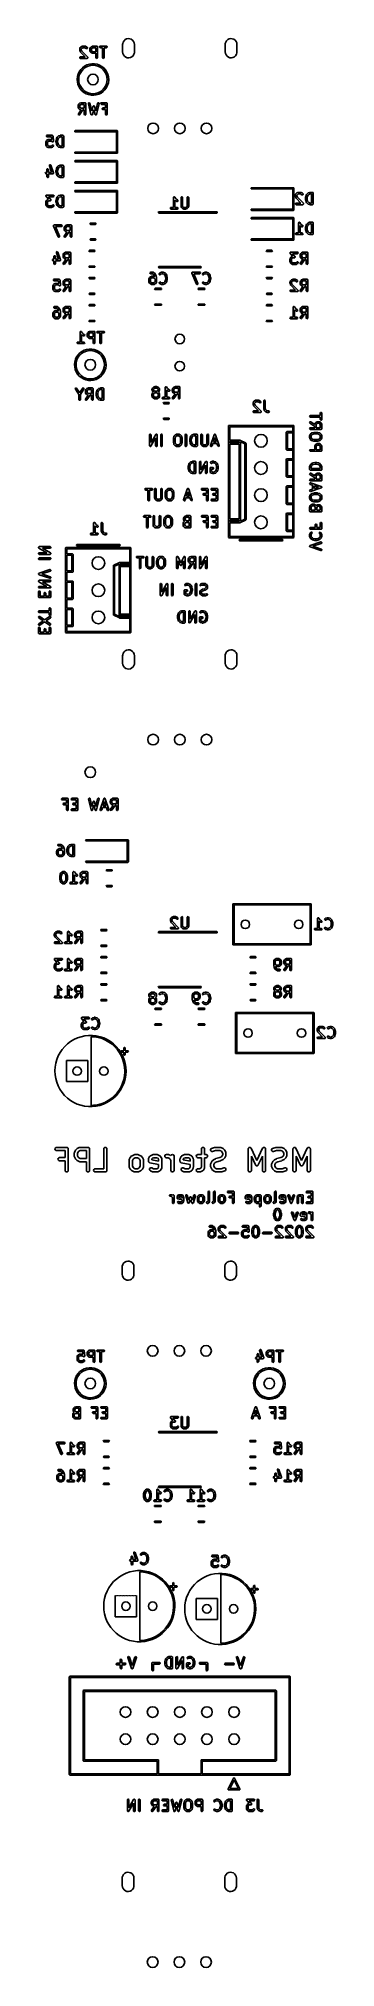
# Model space of a CAD drawing. Extents: x 88 to 116, y -225 to -45.
import ezdxf

# ---------------------------------------------------------------- set-up
doc = ezdxf.new("R2010")
doc.units = 0
doc.layers.add('BLACK', color=7, linetype='CONTINUOUS')

msp = doc.modelspace()

# ---------------------------------------------------------------- linework, layer by layer
at = {"layer": 'BLACK', "linetype": 'CONTINUOUS'}
for p, q in [((96.3762, -45.1394), (96.4861, -45.0384)), ((96.4861, -45.0384), (96.6191, -44.9706)), ((96.6191, -44.9706), (96.7655, -44.9411)), ((96.7655, -44.9411), (96.9144, -44.952)), ((96.9144, -44.952), (97.0548, -45.0026)), ((97.0548, -45.0026), (97.1765, -45.0891)), ((105.976, -45.1394), (106.086, -45.0384)), ((106.086, -45.0384), (106.219, -44.9706)), ((106.219, -44.9706), (106.365, -44.9411)), ((106.365, -44.9411), (106.514, -44.952)), ((106.514, -44.952), (106.655, -45.0026)), ((106.655, -45.0026), (106.777, -45.0891)), ((92.2303, -45.9109), (92.2349, -45.8852)), ((92.2303, -46.0061), (92.2303, -45.9109)), ((92.2309, -46.0076), (92.2303, -46.0061)), ((92.2342, -46.0298), (92.2309, -46.0076)), ((92.2315, -46.7074), (92.2571, -46.6629)), ((92.2404, -46.7579), (92.2315, -46.7074)), ((92.2818, -46.1727), (92.2342, -46.0298)), ((92.2349, -45.8852), (92.2377, -45.8818)), ((92.2377, -45.8818), (92.2383, -45.8773)), ((92.2383, -45.8773), (92.2859, -45.7821)), ((92.2797, -46.7909), (92.2404, -46.7579)), ((92.2571, -46.6629), (92.3053, -46.6454)), ((92.3053, -46.7954), (92.2797, -46.7909)), ((92.2846, -46.1762), (92.2818, -46.1727)), ((92.285, -46.1806), (92.2846, -46.1762)), ((92.2999, -46.202), (92.285, -46.1806)), ((92.2859, -45.7821), (92.2992, -45.7641)), ((92.2992, -45.7641), (92.2999, -45.7626)), ((92.2999, -45.7626), (92.3475, -45.715)), ((92.7433, -46.6454), (92.2999, -46.202)), ((92.3053, -46.6454), (92.7433, -46.6454)), ((92.9244, -46.7954), (92.3053, -46.7954)), ((92.3475, -45.715), (92.3659, -45.7021)), ((92.3659, -45.7021), (92.367, -45.7009)), ((92.367, -45.7009), (92.4623, -45.6533)), ((92.4146, -45.86), (92.3803, -45.9286)), ((92.3803, -45.9286), (92.3803, -45.9939)), ((92.3803, -45.9939), (92.4185, -46.1084)), ((92.445, -45.8296), (92.4146, -45.86)), ((92.4185, -46.1084), (92.9774, -46.6673)), ((92.5135, -45.7954), (92.445, -45.8296)), ((92.4623, -45.6533), (92.4872, -45.6459)), ((92.4872, -45.6459), (92.4916, -45.6469)), ((92.4916, -45.6469), (92.4958, -45.6454)), ((92.4958, -45.6454), (92.7339, -45.6454)), ((92.7162, -45.7954), (92.5135, -45.7954)), ((92.7847, -45.8296), (92.7162, -45.7954)), ((92.7339, -45.6454), (92.7596, -45.6499)), ((92.7596, -45.6499), (92.763, -45.6528)), ((92.763, -45.6528), (92.7674, -45.6533)), ((92.7674, -45.6533), (92.8627, -45.7009)), ((92.8237, -45.8687), (92.7847, -45.8296)), ((92.8702, -45.8903), (92.8237, -45.8687)), ((92.8627, -45.7009), (92.8807, -45.7143)), ((92.9198, -45.8771), (92.8702, -45.8903)), ((92.8807, -45.7143), (92.8822, -45.715)), ((92.8822, -45.715), (92.9298, -45.7626)), ((92.9492, -45.835), (92.9198, -45.8771)), ((92.9456, -46.7877), (92.9244, -46.7954)), ((92.9298, -45.7626), (92.9447, -45.7839)), ((92.9447, -45.7839), (92.9492, -45.835)), ((92.9674, -46.7818), (92.9456, -46.7877)), ((92.9694, -46.779), (92.9674, -46.7818)), ((92.9726, -46.7778), (92.9694, -46.779)), ((92.9839, -46.7583), (92.9726, -46.7778)), ((92.9774, -46.6673), (92.9868, -46.6808)), ((92.9968, -46.7398), (92.9839, -46.7583)), ((92.9868, -46.6808), (92.9893, -46.6829)), ((92.9893, -46.6829), (92.9897, -46.6849)), ((92.9897, -46.6849), (92.9924, -46.6887)), ((92.9924, -46.6887), (92.9943, -46.7112)), ((92.9943, -46.7112), (92.9982, -46.7334)), ((92.9982, -46.7334), (92.9965, -46.7364)), ((92.9965, -46.7364), (92.9968, -46.7398)), ((93.1827, -45.9109), (93.1872, -45.8852)), ((93.1827, -46.0537), (93.1827, -45.9109)), ((93.1842, -46.0579), (93.1827, -46.0537)), ((93.1832, -46.0623), (93.1842, -46.0579)), ((93.1906, -46.0873), (93.1832, -46.0623)), ((93.1872, -45.8852), (93.1901, -45.8818)), ((93.1901, -45.8818), (93.1906, -45.8773)), ((93.1906, -45.8773), (93.2383, -45.7821)), ((93.2383, -46.1825), (93.1906, -46.0873)), ((93.2383, -45.7821), (93.2516, -45.7641)), ((93.2394, -46.1836), (93.2383, -46.1825)), ((93.2523, -46.202), (93.2394, -46.1836)), ((93.2516, -45.7641), (93.2523, -45.7626)), ((93.2523, -45.7626), (93.2999, -45.715)), ((93.2999, -46.2496), (93.2523, -46.202)), ((93.2999, -45.715), (93.3183, -45.7021)), ((93.3014, -46.2503), (93.2999, -46.2496)), ((93.3194, -46.2637), (93.3014, -46.2503)), ((93.3183, -45.7021), (93.3194, -45.7009)), ((93.3194, -45.7009), (93.4146, -45.6533)), ((93.4146, -46.3113), (93.3194, -46.2637)), ((93.367, -45.86), (93.3327, -45.9286)), ((93.3327, -45.9286), (93.3327, -46.036)), ((93.3327, -46.036), (93.367, -46.1045)), ((93.3974, -45.8296), (93.367, -45.86)), ((93.367, -46.1045), (93.3974, -46.1349)), ((93.4659, -45.7954), (93.3974, -45.8296)), ((93.3974, -46.1349), (93.4659, -46.1692)), ((93.4146, -45.6533), (93.4396, -45.6459)), ((93.4191, -46.3118), (93.4146, -46.3113)), ((93.4225, -46.3147), (93.4191, -46.3118)), ((93.4482, -46.3192), (93.4225, -46.3147)), ((93.4396, -45.6459), (93.444, -45.6469)), ((93.444, -45.6469), (93.4482, -45.6454)), ((93.4482, -45.6454), (93.8291, -45.6454)), ((93.7541, -46.3192), (93.4482, -46.3192)), ((93.7541, -45.7954), (93.4659, -45.7954)), ((93.4659, -46.1692), (93.7541, -46.1692)), ((93.7541, -46.1692), (93.7541, -45.7954)), ((93.7541, -46.7204), (93.7541, -46.3192)), ((93.7717, -46.7686), (93.7541, -46.7204)), ((93.8161, -46.7942), (93.7717, -46.7686)), ((93.8666, -46.7853), (93.8161, -46.7942)), ((93.8291, -45.6454), (93.8389, -45.6471)), ((93.8389, -45.6471), (93.8422, -45.6465)), ((93.8422, -45.6465), (93.8451, -45.6482)), ((93.8451, -45.6482), (93.8548, -45.6499)), ((93.8548, -45.6499), (93.8697, -45.6624)), ((93.8996, -46.746), (93.8666, -46.7853)), ((93.8697, -45.6624), (93.8866, -45.6722)), ((93.8866, -45.6722), (93.8889, -45.6785)), ((93.8889, -45.6785), (93.8941, -45.6829)), ((93.8941, -45.6829), (93.8975, -45.7021)), ((93.8975, -45.7021), (93.9041, -45.7204)), ((93.9041, -46.7204), (93.8996, -46.746)), ((93.9041, -45.7204), (93.9041, -46.7204)), ((94.0886, -45.7074), (94.1143, -45.6629)), ((94.0975, -45.7579), (94.0886, -45.7074)), ((94.1368, -45.7909), (94.0975, -45.7579)), ((94.1143, -45.6629), (94.1625, -45.6454)), ((94.1625, -45.7954), (94.1368, -45.7909)), ((94.1625, -45.6454), (94.7339, -45.6454)), ((94.3732, -45.7954), (94.1625, -45.7954)), ((94.3732, -46.7204), (94.3732, -45.7954)), ((94.3907, -46.7686), (94.3732, -46.7204)), ((94.4352, -46.7942), (94.3907, -46.7686)), ((94.4857, -46.7853), (94.4352, -46.7942)), ((94.5187, -46.746), (94.4857, -46.7853)), ((94.5232, -46.7204), (94.5187, -46.746)), ((94.7339, -45.7954), (94.5232, -45.7954)), ((94.5232, -45.7954), (94.5232, -46.7204)), ((94.7339, -45.6454), (94.7596, -45.6499)), ((94.7821, -45.7778), (94.7339, -45.7954)), ((94.7596, -45.6499), (94.7989, -45.6829)), ((94.8078, -45.7334), (94.7821, -45.7778)), ((94.7989, -45.6829), (94.8078, -45.7334)), ((96.25, -45.49), (96.2559, -45.4097)), ((96.25, -46.19), (96.25, -45.49)), ((96.2703, -46.3379), (96.25, -46.19)), ((96.2559, -45.4097), (96.2976, -45.2663)), ((96.3295, -46.4749), (96.2703, -46.3379)), ((96.2976, -45.2663), (96.3762, -45.1394)), ((96.4235, -46.5909), (96.3295, -46.4749)), ((96.5452, -46.6774), (96.4235, -46.5909)), ((96.6856, -46.728), (96.5452, -46.6774)), ((96.8345, -46.7389), (96.6856, -46.728)), ((96.9809, -46.7094), (96.8345, -46.7389)), ((97.1139, -46.6416), (96.9809, -46.7094)), ((97.2238, -46.5406), (97.1139, -46.6416)), ((97.1765, -45.0891), (97.2704, -45.2051)), ((97.3024, -46.4137), (97.2238, -46.5406)), ((97.2704, -45.2051), (97.3297, -45.3421)), ((97.3441, -46.2703), (97.3024, -46.4137)), ((97.3297, -45.3421), (97.35, -45.49)), ((97.35, -46.19), (97.3441, -46.2703)), ((97.35, -45.49), (97.35, -46.19)), ((105.85, -45.49), (105.856, -45.4097)), ((105.85, -46.19), (105.85, -45.49)), ((105.87, -46.3379), (105.85, -46.19)), ((105.856, -45.4097), (105.898, -45.2663)), ((105.93, -46.4749), (105.87, -46.3379)), ((105.898, -45.2663), (105.976, -45.1394)), ((106.023, -46.5909), (105.93, -46.4749)), ((106.145, -46.6774), (106.023, -46.5909)), ((106.286, -46.728), (106.145, -46.6774)), ((106.435, -46.7389), (106.286, -46.728)), ((106.581, -46.7094), (106.435, -46.7389)), ((106.714, -46.6416), (106.581, -46.7094)), ((106.824, -46.5406), (106.714, -46.6416)), ((106.777, -45.0891), (106.87, -45.2051)), ((106.902, -46.4137), (106.824, -46.5406)), ((106.87, -45.2051), (106.93, -45.3421)), ((106.944, -46.2703), (106.902, -46.4137)), ((106.93, -45.3421), (106.95, -45.49)), ((106.95, -46.19), (106.944, -46.2703)), ((106.95, -45.49), (106.95, -46.19)), ((91.9974, -48.732), (92.0231, -48.4916)), ((92.0231, -48.4916), (92.0877, -48.2587)), ((92.0877, -48.2587), (92.1895, -48.0394)), ((92.1621, -48.537), (92.1419, -48.768)), ((92.2222, -48.3131), (92.1621, -48.537)), ((92.1895, -48.0394), (92.3257, -47.8398)), ((92.3201, -48.103), (92.2222, -48.3131)), ((92.4531, -47.9131), (92.3201, -48.103)), ((92.3257, -47.8398), (92.4927, -47.665)), ((92.6171, -47.7491), (92.4531, -47.9131)), ((92.4927, -47.665), (92.686, -47.5199)), ((92.807, -47.6161), (92.6171, -47.7491)), ((92.686, -47.5199), (92.9004, -47.4083)), ((93.0171, -47.5182), (92.807, -47.6161)), ((92.9004, -47.4083), (93.1302, -47.3332)), ((93.241, -47.4581), (93.0171, -47.5182)), ((93.1302, -47.3332), (93.3691, -47.2966)), ((93.472, -47.4379), (93.241, -47.4581)), ((93.3691, -47.2966), (93.6108, -47.2995)), ((93.703, -47.4581), (93.472, -47.4379)), ((93.6108, -47.2995), (93.8488, -47.3419)), ((93.9269, -47.5182), (93.703, -47.4581)), ((93.8488, -47.3419), (94.0766, -47.4226)), ((94.137, -47.6161), (93.9269, -47.5182)), ((94.0766, -47.4226), (94.2883, -47.5394)), ((94.3269, -47.7491), (94.137, -47.6161)), ((94.2883, -47.5394), (94.4779, -47.6893)), ((94.4909, -47.9131), (94.3269, -47.7491)), ((94.4779, -47.6893), (94.6406, -47.868)), ((94.6239, -48.103), (94.4909, -47.9131)), ((94.7218, -48.3131), (94.6239, -48.103)), ((94.6406, -47.868), (94.7719, -48.071)), ((94.7819, -48.537), (94.7218, -48.3131)), ((94.7719, -48.071), (94.8683, -48.2927)), ((94.8021, -48.768), (94.7819, -48.537)), ((94.8683, -48.2927), (94.9272, -48.5271)), ((94.9272, -48.5271), (94.947, -48.768)), ((91.9995, -48.768), (91.9974, -48.732)), ((92.0114, -48.9733), (91.9995, -48.768)), ((92.0645, -49.2091), (92.0114, -48.9733)), ((92.1554, -49.433), (92.0645, -49.2091)), ((92.1419, -48.768), (92.1621, -48.999)), ((92.2817, -49.6391), (92.1554, -49.433)), ((92.1621, -48.999), (92.2222, -49.2229)), ((92.2222, -49.2229), (92.3201, -49.433)), ((92.44, -49.8218), (92.2817, -49.6391)), ((92.3201, -49.433), (92.4531, -49.6229)), ((92.626, -49.9762), (92.44, -49.8218)), ((92.4531, -49.6229), (92.6171, -49.7869)), ((92.6171, -49.7869), (92.807, -49.9199)), ((92.8347, -50.0982), (92.626, -49.9762)), ((92.807, -49.9199), (93.0171, -50.0178)), ((93.0605, -50.1844), (92.8347, -50.0982)), ((93.0171, -50.0178), (93.241, -50.0779)), ((93.2974, -50.2326), (93.0605, -50.1844)), ((93.241, -50.0779), (93.472, -50.0981)), ((93.5389, -50.2415), (93.2974, -50.2326)), ((93.472, -50.0981), (93.703, -50.0779)), ((93.7787, -50.2108), (93.5389, -50.2415)), ((93.703, -50.0779), (93.9269, -50.0178)), ((94.0102, -50.1413), (93.7787, -50.2108)), ((93.9269, -50.0178), (94.137, -49.9199)), ((94.2273, -50.035), (94.0102, -50.1413)), ((94.137, -49.9199), (94.3269, -49.7869)), ((94.424, -49.8946), (94.2273, -50.035)), ((94.3269, -49.7869), (94.4909, -49.6229)), ((94.5953, -49.724), (94.424, -49.8946)), ((94.4909, -49.6229), (94.6239, -49.433)), ((94.7363, -49.5277), (94.5953, -49.724)), ((94.6239, -49.433), (94.7218, -49.2229)), ((94.7218, -49.2229), (94.7819, -48.999)), ((94.8434, -49.311), (94.7363, -49.5277)), ((94.7819, -48.999), (94.8021, -48.768)), ((94.9137, -49.0797), (94.8434, -49.311)), ((94.9452, -48.8401), (94.9137, -49.0797)), ((94.947, -48.768), (94.9452, -48.8401)), ((92.0875, -51.2049), (92.092, -51.1792)), ((92.0875, -51.3477), (92.0875, -51.2049)), ((92.089, -51.3519), (92.0875, -51.3477)), ((92.0878, -52.0209), (92.101, -51.9714)), ((92.1094, -52.0674), (92.0878, -52.0209)), ((92.088, -51.3563), (92.089, -51.3519)), ((92.0954, -51.3813), (92.088, -51.3563)), ((92.092, -51.1792), (92.0949, -51.1758)), ((92.0949, -51.1758), (92.0954, -51.1713)), ((92.0954, -51.1713), (92.143, -51.0761)), ((92.143, -51.4765), (92.0954, -51.3813)), ((92.101, -51.9714), (92.3519, -51.613)), ((92.1559, -52.0891), (92.1094, -52.0674)), ((92.143, -51.0761), (92.1564, -51.0581)), ((92.1442, -51.4776), (92.143, -51.4765)), ((92.1571, -51.496), (92.1442, -51.4776)), ((92.2055, -52.0758), (92.1559, -52.0891)), ((92.1564, -51.0581), (92.1571, -51.0566)), ((92.1571, -51.0566), (92.2047, -51.009)), ((92.2047, -51.5436), (92.1571, -51.496)), ((92.2047, -51.009), (92.223, -50.9961)), ((92.2062, -51.5443), (92.2047, -51.5436)), ((92.2239, -52.0574), (92.2055, -52.0758)), ((92.2242, -51.5577), (92.2062, -51.5443)), ((92.223, -50.9961), (92.2242, -50.9949)), ((92.5349, -51.6132), (92.2239, -52.0574)), ((92.2242, -50.9949), (92.3194, -50.9473)), ((92.3194, -51.6053), (92.2242, -51.5577)), ((92.2717, -51.154), (92.2375, -51.2226)), ((92.2375, -51.2226), (92.2375, -51.33)), ((92.2375, -51.33), (92.2717, -51.3985)), ((92.3021, -51.1236), (92.2717, -51.154)), ((92.2717, -51.3985), (92.3021, -51.4289)), ((92.3707, -51.0894), (92.3021, -51.1236)), ((92.3021, -51.4289), (92.3707, -51.4632)), ((92.3194, -50.9473), (92.3444, -50.9399)), ((92.3239, -51.6058), (92.3194, -51.6053)), ((92.3273, -51.6087), (92.3239, -51.6058)), ((92.3519, -51.613), (92.3273, -51.6087)), ((92.3444, -50.9399), (92.3487, -50.9409)), ((92.3487, -50.9409), (92.353, -50.9394)), ((92.353, -50.9394), (92.7339, -50.9394)), ((92.6589, -51.0894), (92.3707, -51.0894)), ((92.3707, -51.4632), (92.6589, -51.4632)), ((92.6589, -51.6132), (92.5349, -51.6132)), ((92.6589, -51.4632), (92.6589, -51.0894)), ((92.6589, -52.0144), (92.6589, -51.6132)), ((92.6765, -52.0626), (92.6589, -52.0144)), ((92.7209, -52.0882), (92.6765, -52.0626)), ((92.7714, -52.0793), (92.7209, -52.0882)), ((92.7339, -50.9394), (92.7436, -50.9411)), ((92.7436, -50.9411), (92.7469, -50.9405)), ((92.7469, -50.9405), (92.7498, -50.9422)), ((92.7498, -50.9422), (92.7596, -50.9439)), ((92.7596, -50.9439), (92.7745, -50.9564)), ((92.8044, -52.04), (92.7714, -52.0793)), ((92.7745, -50.9564), (92.7914, -50.9662)), ((92.7914, -50.9662), (92.7937, -50.9725)), ((92.7937, -50.9725), (92.7989, -50.9769)), ((92.7989, -50.9769), (92.8022, -50.9961)), ((92.8022, -50.9961), (92.8089, -51.0144)), ((92.8089, -52.0144), (92.8044, -52.04)), ((92.8089, -51.0144), (92.8089, -52.0144)), ((93.0404, -51.0057), (93.0633, -50.9599)), ((93.0419, -51.0318), (93.0404, -51.0057)), ((93.28, -52.0318), (93.0419, -51.0318)), ((93.0633, -50.9599), (93.1104, -50.9395)), ((93.1104, -50.9395), (93.1596, -50.9542)), ((93.1596, -50.9542), (93.1878, -50.997)), ((93.1878, -50.997), (93.3571, -51.7079)), ((93.2843, -52.0383), (93.28, -52.0318)), ((93.285, -52.0462), (93.2843, -52.0383)), ((93.2981, -52.0592), (93.285, -52.0462)), ((93.3082, -52.0746), (93.2981, -52.0592)), ((93.3158, -52.0768), (93.3082, -52.0746)), ((93.3213, -52.0824), (93.3158, -52.0768)), ((93.3397, -52.084), (93.3213, -52.0824)), ((93.3574, -52.0892), (93.3397, -52.084)), ((93.3571, -51.7079), (93.471, -51.2808)), ((93.3646, -52.0861), (93.3574, -52.0892)), ((93.3725, -52.0868), (93.3646, -52.0861)), ((93.3875, -52.0762), (93.3725, -52.0868)), ((93.4045, -52.0689), (93.3875, -52.0762)), ((93.408, -52.0618), (93.4045, -52.0689)), ((93.4144, -52.0573), (93.408, -52.0618)), ((93.4254, -52.0337), (93.4144, -52.0573)), ((93.5434, -51.5912), (93.4254, -52.0337)), ((93.471, -51.2808), (93.4819, -51.2571)), ((93.4819, -51.2571), (93.4876, -51.2532)), ((93.4876, -51.2532), (93.4905, -51.247)), ((93.4905, -51.247), (93.5081, -51.2388)), ((93.5081, -51.2388), (93.5239, -51.2277)), ((93.5239, -51.2277), (93.5308, -51.2283)), ((93.5308, -51.2283), (93.537, -51.2254)), ((93.537, -51.2254), (93.5557, -51.2304)), ((93.6614, -52.0337), (93.5434, -51.5912)), ((93.5557, -51.2304), (93.575, -51.2321)), ((93.575, -51.2321), (93.5799, -51.2369)), ((93.5799, -51.2369), (93.5865, -51.2387)), ((93.5865, -51.2387), (93.5976, -51.2546)), ((93.5976, -51.2546), (93.6114, -51.2683)), ((93.6114, -51.2683), (93.612, -51.2751)), ((93.612, -51.2751), (93.6159, -51.2808)), ((93.6159, -51.2808), (93.7298, -51.7079)), ((93.6659, -52.0402), (93.6614, -52.0337)), ((93.6668, -52.048), (93.6659, -52.0402)), ((93.6803, -52.0606), (93.6668, -52.048)), ((93.6908, -52.0758), (93.6803, -52.0606)), ((93.6984, -52.0778), (93.6908, -52.0758)), ((93.7041, -52.0832), (93.6984, -52.0778)), ((93.7225, -52.0843), (93.7041, -52.0832)), ((93.7404, -52.0891), (93.7225, -52.0843)), ((93.7298, -51.7079), (93.899, -50.997)), ((93.7475, -52.0858), (93.7404, -52.0891)), ((93.7553, -52.0863), (93.7475, -52.0858)), ((93.7701, -52.0753), (93.7553, -52.0863)), ((93.7869, -52.0675), (93.7701, -52.0753)), ((93.7902, -52.0603), (93.7869, -52.0675)), ((93.7965, -52.0557), (93.7902, -52.0603)), ((93.8069, -52.0318), (93.7965, -52.0557)), ((94.045, -51.0318), (93.8069, -52.0318)), ((93.899, -50.997), (93.9094, -50.9731)), ((93.9094, -50.9731), (93.9506, -50.9425)), ((93.9506, -50.9425), (94.0018, -50.9455)), ((94.0018, -50.9455), (94.0391, -50.9808)), ((94.0391, -50.9808), (94.045, -51.0318)), ((94.1839, -51.0014), (94.2095, -50.9569)), ((94.1928, -51.0519), (94.1839, -51.0014)), ((94.2321, -51.0849), (94.1928, -51.0519)), ((94.2095, -50.9569), (94.2577, -50.9394)), ((94.2577, -51.0894), (94.2321, -51.0849)), ((94.2577, -50.9394), (94.7339, -50.9394)), ((94.6589, -51.0894), (94.2577, -51.0894)), ((94.3267, -51.4775), (94.3524, -51.4331)), ((94.3356, -51.5281), (94.3267, -51.4775)), ((94.3749, -51.561), (94.3356, -51.5281)), ((94.3524, -51.4331), (94.4006, -51.4156)), ((94.4006, -51.5656), (94.3749, -51.561)), ((94.4006, -51.4156), (94.6589, -51.4156)), ((94.6589, -51.5656), (94.4006, -51.5656)), ((94.6589, -51.4156), (94.6589, -51.0894)), ((94.6589, -52.0144), (94.6589, -51.5656)), ((94.6765, -52.0626), (94.6589, -52.0144)), ((94.7209, -52.0882), (94.6765, -52.0626)), ((94.7714, -52.0793), (94.7209, -52.0882)), ((94.7339, -50.9394), (94.7436, -50.9411)), ((94.7436, -50.9411), (94.7469, -50.9405)), ((94.7469, -50.9405), (94.7498, -50.9422)), ((94.7498, -50.9422), (94.7596, -50.9439)), ((94.7596, -50.9439), (94.7745, -50.9564)), ((94.8044, -52.04), (94.7714, -52.0793)), ((94.7745, -50.9564), (94.7914, -50.9662)), ((94.7914, -50.9662), (94.7937, -50.9725)), ((94.7937, -50.9725), (94.7989, -50.9769)), ((94.7989, -50.9769), (94.8022, -50.9961)), ((94.8022, -50.9961), (94.8089, -51.0144)), ((94.8089, -52.0144), (94.8044, -52.04)), ((94.8089, -51.0144), (94.8089, -52.0144)), ((89.104, -54.0494), (89.1297, -54.0049)), ((89.113, -54.0999), (89.104, -54.0494)), ((89.1523, -54.1329), (89.113, -54.0999)), ((89.1297, -54.0049), (89.1779, -53.9874)), ((89.1779, -53.9874), (89.6541, -53.9874)), ((89.6541, -53.9874), (89.658, -53.9881)), ((89.658, -53.9881), (89.6597, -53.9876)), ((89.6597, -53.9876), (89.6625, -53.9889)), ((89.6625, -53.9889), (89.6797, -53.9919)), ((89.6797, -53.9919), (89.6919, -54.0021)), ((89.6919, -54.0021), (89.7065, -54.0087)), ((89.7065, -54.0087), (89.711, -54.0181)), ((89.711, -54.0181), (89.719, -54.0249)), ((89.719, -54.0249), (89.7218, -54.0406)), ((89.7218, -54.0406), (89.7287, -54.0549)), ((89.7287, -54.0549), (89.7763, -54.5311)), ((90.1249, -54.1522), (90.2201, -54.057)), ((90.2201, -54.057), (90.2414, -54.042)), ((90.2414, -54.042), (90.2459, -54.0416)), ((90.2459, -54.0416), (90.2494, -54.0388)), ((90.2494, -54.0388), (90.3923, -53.9912)), ((90.3923, -53.9912), (90.4145, -53.9879)), ((90.4145, -53.9879), (90.416, -53.9874)), ((90.416, -53.9874), (90.6541, -53.9874)), ((90.6541, -53.9874), (90.6638, -53.9891)), ((90.6638, -53.9891), (90.6671, -53.9885)), ((90.6671, -53.9885), (90.67, -53.9902)), ((90.67, -53.9902), (90.6797, -53.9919)), ((90.6797, -53.9919), (90.6947, -54.0044)), ((90.6947, -54.0044), (90.7115, -54.0142)), ((90.7115, -54.0142), (90.7139, -54.0205)), ((90.7139, -54.0205), (90.719, -54.0249)), ((90.719, -54.0249), (90.7224, -54.0441)), ((90.7224, -54.0441), (90.7291, -54.0624)), ((90.7291, -54.0624), (90.7291, -55.0624)), ((91.762, -53.61), (91.7796, -53.5676)), ((91.7796, -53.6524), (91.762, -53.61)), ((91.7796, -53.5676), (91.822, -53.55)), ((91.822, -53.67), (91.7796, -53.6524)), ((91.822, -53.55), (95.722, -53.55)), ((95.662, -53.67), (91.822, -53.67)), ((95.662, -55.55), (95.662, -53.67)), ((95.722, -53.55), (95.7644, -53.5676)), ((95.7644, -53.5676), (95.782, -53.61)), ((95.782, -53.61), (95.782, -55.61)), ((89.0553, -54.6338), (89.0598, -54.6082)), ((89.0553, -54.8719), (89.0553, -54.6338)), ((89.0568, -54.8761), (89.0553, -54.8719)), ((89.0558, -54.8805), (89.0568, -54.8761)), ((89.0632, -54.9054), (89.0558, -54.8805)), ((89.0598, -54.6082), (89.0627, -54.6047)), ((89.0627, -54.6047), (89.0632, -54.6003)), ((89.0632, -54.6003), (89.1108, -54.505)), ((89.1108, -55.0007), (89.0632, -54.9054)), ((89.1108, -54.505), (89.1242, -54.487)), ((89.112, -55.0018), (89.1108, -55.0007)), ((89.1249, -55.0202), (89.112, -55.0018)), ((89.1242, -54.487), (89.1249, -54.4855)), ((89.1249, -54.4855), (89.1725, -54.4379)), ((89.1725, -55.0678), (89.1249, -55.0202)), ((89.1779, -54.1374), (89.1523, -54.1329)), ((89.1725, -54.4379), (89.1909, -54.4251)), ((89.174, -55.0685), (89.1725, -55.0678)), ((89.192, -55.0818), (89.174, -55.0685)), ((89.5862, -54.1374), (89.1779, -54.1374)), ((89.1909, -54.4251), (89.192, -54.4239)), ((89.192, -54.4239), (89.2872, -54.3763)), ((89.2872, -55.1295), (89.192, -55.0818)), ((89.2395, -54.583), (89.2053, -54.6515)), ((89.2053, -54.6515), (89.2053, -54.8542)), ((89.2053, -54.8542), (89.2395, -54.9227)), ((89.2699, -54.5526), (89.2395, -54.583)), ((89.2395, -54.9227), (89.2699, -54.9531)), ((89.3385, -54.5183), (89.2699, -54.5526)), ((89.2699, -54.9531), (89.3385, -54.9874)), ((89.2872, -54.3763), (89.3122, -54.3688)), ((89.2917, -55.13), (89.2872, -55.1295)), ((89.2951, -55.1329), (89.2917, -55.13)), ((89.3208, -55.1374), (89.2951, -55.1329)), ((89.3122, -54.3688), (89.3165, -54.3699)), ((89.3165, -54.3699), (89.3208, -54.3683)), ((89.3208, -54.3683), (89.5589, -54.3683)), ((89.5589, -55.1374), (89.3208, -55.1374)), ((89.5412, -54.5183), (89.3385, -54.5183)), ((89.3385, -54.9874), (89.5412, -54.9874)), ((89.6097, -54.5526), (89.5412, -54.5183)), ((89.5412, -54.9874), (89.6097, -54.9531)), ((89.5589, -54.3683), (89.5845, -54.3729)), ((89.5631, -55.1358), (89.5589, -55.1374)), ((89.5674, -55.1369), (89.5631, -55.1358)), ((89.5924, -55.1295), (89.5674, -55.1369)), ((89.5845, -54.3729), (89.5879, -54.3757)), ((89.611, -54.3856), (89.5862, -54.1374)), ((89.5879, -54.3757), (89.5924, -54.3763)), ((89.5924, -54.3763), (89.611, -54.3856)), ((89.6876, -55.0818), (89.5924, -55.1295)), ((89.6487, -54.5916), (89.6097, -54.5526)), ((89.6097, -54.9531), (89.6487, -54.9141)), ((89.6491, -54.5918), (89.6487, -54.5916)), ((89.6487, -54.9141), (89.67, -54.8992)), ((89.6493, -54.5923), (89.6491, -54.5918)), ((89.6724, -54.6026), (89.6493, -54.5923)), ((89.67, -54.8992), (89.7211, -54.8947)), ((89.6952, -54.6133), (89.6724, -54.6026)), ((89.6888, -55.0807), (89.6876, -55.0818)), ((89.7071, -55.0678), (89.6888, -55.0807)), ((89.6957, -54.6132), (89.6952, -54.6133)), ((89.6961, -54.6134), (89.6957, -54.6132)), ((89.7204, -54.6065), (89.6961, -54.6134)), ((89.7547, -55.0202), (89.7071, -55.0678)), ((89.7447, -54.6), (89.7204, -54.6065)), ((89.7211, -54.8947), (89.7632, -54.9241)), ((89.745, -54.5996), (89.7447, -54.6)), ((89.7455, -54.5995), (89.745, -54.5996)), ((89.7597, -54.5786), (89.7455, -54.5995)), ((89.7764, -54.9737), (89.7547, -55.0202)), ((89.7742, -54.558), (89.7597, -54.5786)), ((89.7632, -54.9241), (89.7764, -54.9737)), ((89.7744, -54.5571), (89.7741, -54.5575)), ((89.7741, -54.5575), (89.7742, -54.558)), ((89.7763, -54.5311), (89.7744, -54.5571)), ((90.0077, -54.491), (90.0103, -54.4762)), ((90.0077, -54.6338), (90.0077, -54.491)), ((90.0089, -54.6371), (90.0077, -54.6338)), ((90.0099, -54.652), (90.0089, -54.6371)), ((90.0099, -54.4728), (90.0575, -54.2823)), ((90.0103, -54.4762), (90.0099, -54.4728)), ((90.0575, -54.8425), (90.0099, -54.652)), ((90.0575, -54.2823), (90.0628, -54.2705)), ((90.0595, -54.8454), (90.0575, -54.8425)), ((90.0632, -54.8578), (90.0595, -54.8454)), ((90.0628, -54.2705), (90.0632, -54.2669)), ((90.0632, -54.2669), (90.1108, -54.1717)), ((90.1108, -54.9531), (90.0632, -54.8578)), ((90.1108, -54.1717), (90.1242, -54.1537)), ((90.112, -54.9542), (90.1108, -54.9531)), ((90.1249, -54.9726), (90.112, -54.9542)), ((90.1242, -54.1537), (90.1249, -54.1522)), ((90.2201, -55.0678), (90.1249, -54.9726)), ((90.201, -54.3267), (90.1577, -54.5002)), ((90.1577, -54.5002), (90.1577, -54.6246)), ((90.1577, -54.6246), (90.201, -54.7981)), ((90.2395, -54.2497), (90.201, -54.3267)), ((90.201, -54.7981), (90.2395, -54.8751)), ((90.2242, -55.0697), (90.2201, -55.0678)), ((90.2265, -55.0735), (90.2242, -55.0697)), ((90.2494, -55.0859), (90.2265, -55.0735)), ((90.3137, -54.1756), (90.2395, -54.2497)), ((90.2395, -54.8751), (90.3137, -54.9492)), ((90.3923, -55.1335), (90.2494, -55.0859)), ((90.4282, -54.1374), (90.3137, -54.1756)), ((90.3137, -54.9492), (90.4282, -54.9874)), ((90.3939, -55.1335), (90.3923, -55.1335)), ((90.416, -55.1374), (90.3939, -55.1335)), ((90.6541, -55.1374), (90.416, -55.1374)), ((90.5791, -54.1374), (90.4282, -54.1374)), ((90.4282, -54.9874), (90.5791, -54.9874)), ((90.5791, -54.9874), (90.5791, -54.1374)), ((90.6724, -55.1307), (90.6541, -55.1374)), ((90.6916, -55.1273), (90.6724, -55.1307)), ((90.6959, -55.1221), (90.6916, -55.1273)), ((90.7023, -55.1198), (90.6959, -55.1221)), ((90.712, -55.103), (90.7023, -55.1198)), ((90.7246, -55.088), (90.712, -55.103)), ((90.7263, -55.0783), (90.7246, -55.088)), ((90.728, -55.0754), (90.7263, -55.0783)), ((90.7291, -55.0624), (90.7274, -55.0721)), ((90.7274, -55.0721), (90.728, -55.0754)), ((91.762, -55.61), (91.7796, -55.5676)), ((91.7796, -55.6524), (91.762, -55.61)), ((91.7796, -55.5676), (91.822, -55.55)), ((91.822, -55.67), (91.7796, -55.6524)), ((91.822, -55.55), (95.662, -55.55)), ((95.722, -55.67), (91.822, -55.67)), ((95.7644, -55.6524), (95.722, -55.67)), ((95.782, -55.61), (95.7644, -55.6524)), ((89.0088, -57.51), (89.0345, -57.4656)), ((89.0177, -57.5605), (89.0088, -57.51)), ((89.057, -57.5935), (89.0177, -57.5605)), ((89.0345, -57.4656), (89.0827, -57.448)), ((89.0827, -57.598), (89.057, -57.5935)), ((89.0827, -57.448), (89.1505, -57.448)), ((89.1505, -57.598), (89.0827, -57.598)), ((89.1505, -57.1897), (89.155, -57.1641)), ((89.1505, -57.448), (89.1505, -57.1897)), ((89.1505, -57.8564), (89.1505, -57.598)), ((89.155, -57.1641), (89.188, -57.1248)), ((89.188, -57.1248), (89.2385, -57.1159)), ((89.2385, -57.1159), (89.283, -57.1415)), ((89.283, -57.1415), (89.3005, -57.1897)), ((89.3005, -57.1897), (89.3005, -57.448)), ((89.3005, -57.448), (89.5977, -57.448)), ((89.7017, -57.598), (89.3005, -57.598)), ((89.3005, -57.598), (89.3005, -57.8564)), ((89.3886, -56.8067), (89.4075, -56.759)), ((89.3925, -56.8325), (89.3886, -56.8067)), ((89.5977, -57.448), (89.3925, -56.8325)), ((89.4075, -56.759), (89.4526, -56.7346)), ((89.4526, -56.7346), (89.5029, -56.7449)), ((89.5029, -56.7449), (89.5348, -56.785)), ((89.5348, -56.785), (89.7729, -57.4993)), ((89.7071, -57.5961), (89.7017, -57.598)), ((89.7127, -57.5972), (89.7071, -57.5961)), ((89.7307, -57.5875), (89.7127, -57.5972)), ((89.7499, -57.5805), (89.7307, -57.5875)), ((89.7528, -57.5755), (89.7499, -57.5805)), ((89.7578, -57.5728), (89.7528, -57.5755)), ((89.7653, -57.5538), (89.7578, -57.5728)), ((89.7756, -57.5361), (89.7653, -57.5538)), ((89.7729, -57.4993), (89.7767, -57.5251)), ((89.7767, -57.5251), (89.7746, -57.5304)), ((89.7746, -57.5304), (89.7756, -57.5361)), ((90.0077, -57.285), (90.0103, -57.2702)), ((90.0077, -57.4278), (90.0077, -57.285)), ((90.0089, -57.4311), (90.0077, -57.4278)), ((90.0099, -57.446), (90.0089, -57.4311)), ((90.0099, -57.2668), (90.0575, -57.0763)), ((90.0103, -57.2702), (90.0099, -57.2668)), ((90.0575, -57.6365), (90.0099, -57.446)), ((90.0575, -57.0763), (90.0628, -57.0645)), ((90.0595, -57.6394), (90.0575, -57.6365)), ((90.0632, -57.6518), (90.0595, -57.6394)), ((90.0628, -57.0645), (90.0632, -57.0609)), ((90.0632, -57.0609), (90.1108, -56.9657)), ((90.1108, -57.7471), (90.0632, -57.6518)), ((90.1108, -56.9657), (90.1242, -56.9477)), ((90.1242, -56.9477), (90.1249, -56.9462)), ((90.1249, -56.9462), (90.2201, -56.851)), ((90.201, -57.1207), (90.1577, -57.2942)), ((90.1577, -57.2942), (90.1577, -57.4186)), ((90.1577, -57.4186), (90.201, -57.5921)), ((90.2395, -57.0437), (90.201, -57.1207)), ((90.201, -57.5921), (90.2395, -57.6691)), ((90.2201, -56.851), (90.2414, -56.836)), ((90.3137, -56.9696), (90.2395, -57.0437)), ((90.2395, -57.6691), (90.3137, -57.7432)), ((90.2414, -56.836), (90.2459, -56.8356)), ((90.2459, -56.8356), (90.2494, -56.8328)), ((90.2494, -56.8328), (90.3923, -56.7852)), ((90.4282, -56.9314), (90.3137, -56.9696)), ((90.3923, -56.7852), (90.4145, -56.7819)), ((90.4145, -56.7819), (90.416, -56.7814)), ((90.416, -56.7814), (90.6541, -56.7814)), ((90.5791, -56.9314), (90.4282, -56.9314)), ((90.5791, -57.7814), (90.5791, -56.9314)), ((90.6541, -56.7814), (90.6638, -56.7831)), ((90.6638, -56.7831), (90.6671, -56.7825)), ((90.6671, -56.7825), (90.67, -56.7842)), ((90.67, -56.7842), (90.6797, -56.7859)), ((90.6797, -56.7859), (90.6947, -56.7984)), ((90.6947, -56.7984), (90.7115, -56.8082)), ((90.7115, -56.8082), (90.7139, -56.8145)), ((90.7139, -56.8145), (90.719, -56.8189)), ((90.719, -56.8189), (90.7224, -56.8381)), ((90.7224, -56.8381), (90.7291, -56.8564)), ((90.7291, -56.8564), (90.7291, -57.8564)), ((91.762, -56.404), (91.7796, -56.3616)), ((91.7796, -56.4464), (91.762, -56.404)), ((91.7796, -56.3616), (91.822, -56.344)), ((91.822, -56.464), (91.7796, -56.4464)), ((91.822, -56.344), (95.722, -56.344)), ((95.662, -56.464), (91.822, -56.464)), ((95.662, -58.344), (95.662, -56.464)), ((95.722, -56.344), (95.7644, -56.3616)), ((95.7644, -56.3616), (95.782, -56.404)), ((95.782, -56.404), (95.782, -58.404)), ((89.1681, -57.9046), (89.1505, -57.8564)), ((89.2125, -57.9302), (89.1681, -57.9046)), ((89.263, -57.9213), (89.2125, -57.9302)), ((89.296, -57.882), (89.263, -57.9213)), ((89.3005, -57.8564), (89.296, -57.882)), ((90.112, -57.7482), (90.1108, -57.7471)), ((90.1249, -57.7666), (90.112, -57.7482)), ((90.2201, -57.8618), (90.1249, -57.7666)), ((90.2242, -57.8637), (90.2201, -57.8618)), ((90.2265, -57.8675), (90.2242, -57.8637)), ((90.2494, -57.8799), (90.2265, -57.8675)), ((90.3923, -57.9275), (90.2494, -57.8799)), ((90.3137, -57.7432), (90.4282, -57.7814)), ((90.3939, -57.9275), (90.3923, -57.9275)), ((90.416, -57.9314), (90.3939, -57.9275)), ((90.6541, -57.9314), (90.416, -57.9314)), ((90.4282, -57.7814), (90.5791, -57.7814)), ((90.6724, -57.9247), (90.6541, -57.9314)), ((90.6916, -57.9213), (90.6724, -57.9247)), ((90.6959, -57.9161), (90.6916, -57.9213)), ((90.7023, -57.9138), (90.6959, -57.9161)), ((90.712, -57.897), (90.7023, -57.9138)), ((90.7246, -57.882), (90.712, -57.897)), ((90.7263, -57.8723), (90.7246, -57.882)), ((90.728, -57.8694), (90.7263, -57.8723)), ((90.7291, -57.8564), (90.7274, -57.8661)), ((90.7274, -57.8661), (90.728, -57.8694)), ((91.762, -58.404), (91.7796, -58.3616)), ((91.7796, -58.4464), (91.762, -58.404)), ((91.762, -59.198), (91.7796, -59.1556)), ((91.7796, -59.2404), (91.762, -59.198)), ((91.7796, -58.3616), (91.822, -58.344)), ((91.822, -58.464), (91.7796, -58.4464)), ((91.7796, -59.1556), (91.822, -59.138)), ((91.822, -59.258), (91.7796, -59.2404)), ((91.822, -58.344), (95.662, -58.344)), ((95.722, -58.464), (91.822, -58.464)), ((91.822, -59.138), (95.722, -59.138)), ((95.662, -59.258), (91.822, -59.258)), ((95.662, -61.138), (95.662, -59.258)), ((95.7644, -58.4464), (95.722, -58.464)), ((95.722, -59.138), (95.7644, -59.1556)), ((95.782, -58.404), (95.7644, -58.4464)), ((95.7644, -59.1556), (95.782, -59.198)), ((95.782, -59.198), (95.782, -61.198)), ((108.272, -58.944), (108.29, -58.9016)), ((108.29, -58.9864), (108.272, -58.944)), ((108.29, -58.9016), (108.332, -58.884)), ((108.332, -59.004), (108.29, -58.9864)), ((108.332, -58.884), (112.232, -58.884)), ((112.172, -59.004), (108.332, -59.004)), ((112.172, -60.884), (112.172, -59.004)), ((112.232, -58.884), (112.274, -58.9016)), ((112.274, -58.9016), (112.292, -58.944)), ((112.292, -58.944), (112.292, -60.944)), ((112.431, -59.5533), (112.479, -59.4581)), ((112.479, -59.4581), (112.492, -59.4401)), ((112.492, -59.4401), (112.493, -59.4386)), ((112.493, -59.4386), (112.54, -59.391)), ((112.54, -59.391), (112.559, -59.3781)), ((112.559, -59.3781), (112.56, -59.3769)), ((112.56, -59.3769), (112.655, -59.3293)), ((112.638, -59.5056), (112.608, -59.536)), ((112.706, -59.4714), (112.638, -59.5056)), ((112.655, -59.3293), (112.68, -59.3219)), ((112.68, -59.3219), (112.685, -59.3229)), ((112.685, -59.3229), (112.689, -59.3214)), ((112.689, -59.3214), (112.927, -59.3214)), ((112.909, -59.4714), (112.706, -59.4714)), ((112.978, -59.5056), (112.909, -59.4714)), ((112.927, -59.3214), (112.953, -59.3259)), ((112.953, -59.3259), (112.956, -59.3288)), ((112.956, -59.3288), (112.96, -59.3293)), ((112.96, -59.3293), (113.056, -59.3769)), ((113.017, -59.5447), (112.978, -59.5056)), ((113.056, -59.3769), (113.074, -59.3903)), ((113.074, -59.3903), (113.075, -59.391)), ((113.075, -59.391), (113.123, -59.4386)), ((113.142, -59.511), (113.113, -59.5531)), ((113.123, -59.4386), (113.138, -59.4599)), ((113.138, -59.4599), (113.142, -59.511)), ((113.431, -59.6009), (113.479, -59.5057)), ((113.479, -59.5057), (113.492, -59.4877)), ((113.492, -59.4877), (113.493, -59.4862)), ((113.493, -59.4862), (113.588, -59.391)), ((113.588, -59.391), (113.609, -59.376)), ((113.682, -59.5096), (113.608, -59.5837)), ((113.609, -59.376), (113.614, -59.3756)), ((113.614, -59.3756), (113.617, -59.3728)), ((113.617, -59.3728), (113.76, -59.3252)), ((113.796, -59.4714), (113.682, -59.5096)), ((113.76, -59.3252), (113.782, -59.3219)), ((113.782, -59.3219), (113.784, -59.3214)), ((113.784, -59.3214), (114.022, -59.3214)), ((113.947, -59.4714), (113.796, -59.4714)), ((113.947, -60.3214), (113.947, -59.4714)), ((114.022, -59.3214), (114.032, -59.3231)), ((114.032, -59.3231), (114.035, -59.3225)), ((114.035, -59.3225), (114.038, -59.3242)), ((114.038, -59.3242), (114.048, -59.3259)), ((114.048, -59.3259), (114.063, -59.3384)), ((114.063, -59.3384), (114.08, -59.3482)), ((114.08, -59.3482), (114.082, -59.3545)), ((114.082, -59.3545), (114.087, -59.3589)), ((114.087, -59.3589), (114.09, -59.3781)), ((114.09, -59.3781), (114.097, -59.3964)), ((114.097, -59.3964), (114.097, -60.3964)), ((89.0553, -60.2218), (89.0598, -60.1962)), ((89.0553, -60.4599), (89.0553, -60.2218)), ((89.0568, -60.4641), (89.0553, -60.4599)), ((89.0558, -60.4685), (89.0568, -60.4641)), ((89.0632, -60.4934), (89.0558, -60.4685)), ((89.0564, -59.6374), (89.0594, -59.6322)), ((89.0599, -59.6573), (89.0564, -59.6374)), ((89.0593, -59.6262), (89.072, -59.6104)), ((89.0594, -59.6322), (89.0593, -59.6262)), ((89.0598, -60.1962), (89.0627, -60.1927)), ((89.0604, -59.6775), (89.0599, -59.6573)), ((89.0648, -59.6848), (89.0604, -59.6775)), ((89.0627, -60.1927), (89.0632, -60.1883)), ((89.0632, -60.1883), (89.1108, -60.093)), ((89.1108, -60.5887), (89.0632, -60.4934)), ((89.0653, -59.6879), (89.0648, -59.6848)), ((89.068, -59.6901), (89.0653, -59.6879)), ((89.0738, -59.6998), (89.068, -59.6901)), ((89.072, -59.6104), (89.0821, -59.5929)), ((89.3015, -59.96), (89.0738, -59.6998)), ((89.0821, -59.5929), (89.0877, -59.5909)), ((89.0877, -59.5909), (89.0914, -59.5862)), ((89.0914, -59.5862), (89.1113, -59.5823)), ((89.1108, -60.093), (89.1242, -60.075)), ((89.112, -60.5898), (89.1108, -60.5887)), ((89.1113, -59.5823), (89.1303, -59.5754)), ((89.1249, -60.6082), (89.112, -60.5898)), ((89.1242, -60.075), (89.1249, -60.0735)), ((89.1249, -60.0735), (89.1725, -60.0259)), ((89.1725, -60.6558), (89.1249, -60.6082)), ((89.1303, -59.5754), (89.7493, -59.5754)), ((89.1725, -60.0259), (89.1909, -60.0131)), ((89.174, -60.6565), (89.1725, -60.6558)), ((89.192, -60.6698), (89.174, -60.6565)), ((89.1909, -60.0131), (89.192, -60.0119)), ((89.192, -60.0119), (89.2872, -59.9643)), ((89.2872, -60.7175), (89.192, -60.6698)), ((89.2395, -60.171), (89.2053, -60.2395)), ((89.2053, -60.2395), (89.2053, -60.4422)), ((89.2053, -60.4422), (89.2395, -60.5107)), ((89.2699, -60.1406), (89.2395, -60.171)), ((89.2395, -60.5107), (89.2699, -60.5411)), ((89.3385, -60.1063), (89.2699, -60.1406)), ((89.2699, -60.5411), (89.3385, -60.5754)), ((89.2872, -59.9643), (89.3015, -59.96)), ((89.2917, -60.718), (89.2872, -60.7175)), ((89.2951, -60.7209), (89.2917, -60.718)), ((89.3208, -60.7254), (89.2951, -60.7209)), ((89.7493, -59.7254), (89.2956, -59.7254)), ((89.2956, -59.7254), (89.5201, -59.9819)), ((89.6065, -60.7254), (89.3208, -60.7254)), ((89.4636, -60.1063), (89.3385, -60.1063)), ((89.3385, -60.5754), (89.5888, -60.5754)), ((89.4826, -60.0994), (89.4636, -60.1063)), ((89.5025, -60.0955), (89.4826, -60.0994)), ((89.5062, -60.0908), (89.5025, -60.0955)), ((89.5118, -60.0888), (89.5062, -60.0908)), ((89.5219, -60.0713), (89.5118, -60.0888)), ((89.5201, -59.9819), (89.5259, -59.9916)), ((89.5346, -60.0555), (89.5219, -60.0713)), ((89.5259, -59.9916), (89.5286, -59.9938)), ((89.5286, -59.9938), (89.5291, -59.9969)), ((89.5291, -59.9969), (89.5335, -60.0042)), ((89.5335, -60.0042), (89.534, -60.0244)), ((89.534, -60.0244), (89.5375, -60.0444)), ((89.5375, -60.0444), (89.5345, -60.0495)), ((89.5345, -60.0495), (89.5346, -60.0555)), ((89.5888, -60.5754), (89.6573, -60.5411)), ((89.6107, -60.7238), (89.6065, -60.7254)), ((89.615, -60.7249), (89.6107, -60.7238)), ((89.64, -60.7175), (89.615, -60.7249)), ((89.7353, -60.6698), (89.64, -60.7175)), ((89.6573, -60.5411), (89.6963, -60.5021)), ((89.6963, -60.5021), (89.7176, -60.4872)), ((89.7176, -60.4872), (89.7687, -60.4827)), ((89.7364, -60.6687), (89.7353, -60.6698)), ((89.7547, -60.6558), (89.7364, -60.6687)), ((89.7493, -59.5754), (89.775, -59.5799)), ((89.7975, -59.7078), (89.7493, -59.7254)), ((89.8024, -60.6082), (89.7547, -60.6558)), ((89.7687, -60.4827), (89.8108, -60.5121)), ((89.775, -59.5799), (89.8143, -59.6129)), ((89.8232, -59.6634), (89.7975, -59.7078)), ((89.824, -60.5617), (89.8024, -60.6082)), ((89.8108, -60.5121), (89.824, -60.5617)), ((89.8143, -59.6129), (89.8232, -59.6634)), ((90.0077, -60.079), (90.0103, -60.0642)), ((90.0077, -60.2218), (90.0077, -60.079)), ((90.0089, -60.2251), (90.0077, -60.2218)), ((90.0099, -60.24), (90.0089, -60.2251)), ((90.0099, -60.0608), (90.0575, -59.8703)), ((90.0103, -60.0642), (90.0099, -60.0608)), ((90.0575, -60.4305), (90.0099, -60.24)), ((90.0575, -59.8703), (90.0628, -59.8585)), ((90.0595, -60.4334), (90.0575, -60.4305)), ((90.0632, -60.4458), (90.0595, -60.4334)), ((90.0628, -59.8585), (90.0632, -59.8549)), ((90.0632, -59.8549), (90.1108, -59.7597)), ((90.1108, -60.5411), (90.0632, -60.4458)), ((90.1108, -59.7597), (90.1242, -59.7417)), ((90.112, -60.5422), (90.1108, -60.5411)), ((90.1249, -60.5606), (90.112, -60.5422)), ((90.1242, -59.7417), (90.1249, -59.7402)), ((90.1249, -59.7402), (90.2201, -59.645)), ((90.2201, -60.6558), (90.1249, -60.5606)), ((90.201, -59.9147), (90.1577, -60.0882)), ((90.1577, -60.0882), (90.1577, -60.2126)), ((90.1577, -60.2126), (90.201, -60.3861)), ((90.2395, -59.8377), (90.201, -59.9147)), ((90.201, -60.3861), (90.2395, -60.4631)), ((90.2201, -59.645), (90.2414, -59.63)), ((90.2242, -60.6577), (90.2201, -60.6558)), ((90.2265, -60.6615), (90.2242, -60.6577)), ((90.2494, -60.6739), (90.2265, -60.6615)), ((90.3137, -59.7636), (90.2395, -59.8377)), ((90.2395, -60.4631), (90.3137, -60.5372)), ((90.2414, -59.63), (90.2459, -59.6296)), ((90.2459, -59.6296), (90.2494, -59.6268)), ((90.2494, -59.6268), (90.3923, -59.5792)), ((90.3923, -60.7215), (90.2494, -60.6739)), ((90.4282, -59.7254), (90.3137, -59.7636)), ((90.3137, -60.5372), (90.4282, -60.5754)), ((90.3923, -59.5792), (90.4145, -59.5759)), ((90.3939, -60.7215), (90.3923, -60.7215)), ((90.416, -60.7254), (90.3939, -60.7215)), ((90.4145, -59.5759), (90.416, -59.5754)), ((90.416, -59.5754), (90.6541, -59.5754)), ((90.6541, -60.7254), (90.416, -60.7254)), ((90.5791, -59.7254), (90.4282, -59.7254)), ((90.4282, -60.5754), (90.5791, -60.5754)), ((90.5791, -60.5754), (90.5791, -59.7254)), ((90.6541, -59.5754), (90.6638, -59.5771)), ((90.6724, -60.7187), (90.6541, -60.7254)), ((90.6638, -59.5771), (90.6671, -59.5765)), ((90.6671, -59.5765), (90.67, -59.5782)), ((90.67, -59.5782), (90.6797, -59.5799)), ((90.6916, -60.7153), (90.6724, -60.7187)), ((90.6797, -59.5799), (90.6947, -59.5924)), ((90.6959, -60.7101), (90.6916, -60.7153)), ((90.6947, -59.5924), (90.7115, -59.6022)), ((90.7023, -60.7078), (90.6959, -60.7101)), ((90.712, -60.691), (90.7023, -60.7078)), ((90.7115, -59.6022), (90.7139, -59.6085)), ((90.7246, -60.676), (90.712, -60.691)), ((90.7139, -59.6085), (90.719, -59.6129)), ((90.719, -59.6129), (90.7224, -59.6321)), ((90.7224, -59.6321), (90.7291, -59.6504)), ((90.7263, -60.6663), (90.7246, -60.676)), ((90.728, -60.6634), (90.7263, -60.6663)), ((90.7291, -60.6504), (90.7274, -60.6601)), ((90.7274, -60.6601), (90.728, -60.6634)), ((90.7291, -59.6504), (90.7291, -60.6504)), ((91.762, -61.198), (91.7796, -61.1556)), ((91.7796, -61.2404), (91.762, -61.198)), ((91.7796, -61.1556), (91.822, -61.138)), ((91.822, -61.258), (91.7796, -61.2404)), ((91.822, -61.138), (95.662, -61.138)), ((95.722, -61.258), (91.822, -61.258)), ((95.7644, -61.2404), (95.722, -61.258)), ((95.782, -61.198), (95.7644, -61.2404)), ((99.59, -61.194), (99.6076, -61.1516)), ((99.6076, -61.2364), (99.59, -61.194)), ((99.6076, -61.1516), (99.65, -61.134)), ((99.65, -61.254), (99.6076, -61.2364)), ((99.65, -61.134), (105.05, -61.134)), ((105.05, -61.254), (99.65, -61.254)), ((100.717, -60.7934), (100.742, -60.7489)), ((100.726, -60.8439), (100.717, -60.7934)), ((100.765, -60.8769), (100.726, -60.8439)), ((100.742, -60.7489), (100.79, -60.7314)), ((100.79, -60.8814), (100.765, -60.8769)), ((100.79, -60.7314), (101.001, -60.7314)), ((101.362, -60.8814), (100.79, -60.8814)), ((101.001, -59.8064), (101.006, -59.7807)), ((101.001, -60.7314), (101.001, -59.8064)), ((101.006, -59.7807), (101.008, -59.7774)), ((101.008, -59.7774), (101.009, -59.7731)), ((101.009, -59.7731), (101.025, -59.7581)), ((101.025, -59.7581), (101.039, -59.7414)), ((101.039, -59.7414), (101.043, -59.7407)), ((101.043, -59.7407), (101.046, -59.7377)), ((101.046, -59.7377), (101.068, -59.7363)), ((101.068, -59.7363), (101.089, -59.7325)), ((101.089, -59.7325), (101.093, -59.7347)), ((101.093, -59.7347), (101.097, -59.7344)), ((101.097, -59.7344), (101.115, -59.7473)), ((101.115, -59.7473), (101.134, -59.7582)), ((101.134, -59.7582), (101.135, -59.7622)), ((101.135, -59.7622), (101.139, -59.7648)), ((101.139, -59.7648), (101.23, -59.9015)), ((101.214, -60.0975), (101.151, -60.0351)), ((101.151, -60.0351), (101.151, -60.7314)), ((101.151, -60.7314), (101.362, -60.7314)), ((101.215, -60.0982), (101.214, -60.0975)), ((101.233, -60.1116), (101.215, -60.0982)), ((101.23, -59.9015), (101.311, -59.9828)), ((101.328, -60.1592), (101.233, -60.1116)), ((101.311, -59.9828), (101.395, -60.025)), ((101.379, -60.165), (101.328, -60.1592)), ((101.362, -60.7314), (101.388, -60.7359)), ((101.41, -60.8638), (101.362, -60.8814)), ((101.422, -60.1368), (101.379, -60.165)), ((101.388, -60.7359), (101.427, -60.7689)), ((101.395, -60.025), (101.416, -60.0405)), ((101.436, -60.8194), (101.41, -60.8638)), ((101.416, -60.0405), (101.437, -60.0876)), ((101.437, -60.0876), (101.422, -60.1368)), ((101.427, -60.7689), (101.436, -60.8194)), ((101.715, -59.8064), (101.72, -59.7807)), ((101.715, -60.6159), (101.715, -59.8064)), ((101.717, -60.6201), (101.715, -60.6159)), ((101.716, -60.6245), (101.717, -60.6201)), ((101.723, -60.6494), (101.716, -60.6245)), ((101.72, -59.7807), (101.753, -59.7414)), ((101.771, -60.7447), (101.723, -60.6494)), ((101.753, -59.7414), (101.803, -59.7325)), ((101.772, -60.7458), (101.771, -60.7447)), ((101.785, -60.7642), (101.772, -60.7458)), ((101.833, -60.8118), (101.785, -60.7642)), ((101.803, -59.7325), (101.848, -59.7582)), ((101.834, -60.8125), (101.833, -60.8118)), ((101.852, -60.8258), (101.834, -60.8125)), ((101.848, -59.7582), (101.865, -59.8064)), ((101.947, -60.8735), (101.852, -60.8258)), ((101.865, -59.8064), (101.865, -60.5982)), ((101.865, -60.5982), (101.9, -60.6667)), ((101.9, -60.6667), (101.93, -60.6971)), ((101.93, -60.6971), (101.999, -60.7314)), ((101.952, -60.874), (101.947, -60.8735)), ((101.955, -60.8769), (101.952, -60.874)), ((101.981, -60.8814), (101.955, -60.8769)), ((102.171, -60.8814), (101.981, -60.8814)), ((101.999, -60.7314), (102.154, -60.7314)), ((102.154, -60.7314), (102.222, -60.6971)), ((102.176, -60.8798), (102.171, -60.8814)), ((102.18, -60.8809), (102.176, -60.8798)), ((102.205, -60.8735), (102.18, -60.8809)), ((102.3, -60.8258), (102.205, -60.8735)), ((102.222, -60.6971), (102.253, -60.6667)), ((102.253, -60.6667), (102.287, -60.5982)), ((102.287, -59.8064), (102.291, -59.7807)), ((102.287, -60.5982), (102.287, -59.8064)), ((102.291, -59.7807), (102.324, -59.7414)), ((102.301, -60.8247), (102.3, -60.8258)), ((102.32, -60.8118), (102.301, -60.8247)), ((102.367, -60.7642), (102.32, -60.8118)), ((102.324, -59.7414), (102.375, -59.7325)), ((102.368, -60.7627), (102.367, -60.7642)), ((102.381, -60.7447), (102.368, -60.7627)), ((102.375, -59.7325), (102.419, -59.7582)), ((102.429, -60.6494), (102.381, -60.7447)), ((102.419, -59.7582), (102.437, -59.8064)), ((102.432, -60.6416), (102.429, -60.645)), ((102.429, -60.645), (102.429, -60.6494)), ((102.437, -60.6159), (102.432, -60.6416)), ((102.437, -59.8064), (102.437, -60.6159)), ((105.05, -61.134), (105.092, -61.1516)), ((105.092, -61.2364), (105.05, -61.254)), ((105.092, -61.1516), (105.11, -61.194)), ((105.11, -61.194), (105.092, -61.2364)), ((108.272, -60.944), (108.29, -60.9016)), ((108.29, -60.9864), (108.272, -60.944)), ((108.29, -60.9016), (108.332, -60.884)), ((108.332, -61.004), (108.29, -60.9864)), ((108.332, -60.884), (112.172, -60.884)), ((112.232, -61.004), (108.332, -61.004)), ((112.274, -60.9864), (112.232, -61.004)), ((112.292, -60.944), (112.274, -60.9864)), ((112.423, -59.5869), (112.428, -59.5612)), ((112.423, -59.6821), (112.423, -59.5869)), ((112.424, -59.6836), (112.423, -59.6821)), ((112.427, -59.7058), (112.424, -59.6836)), ((112.424, -60.3834), (112.45, -60.3389)), ((112.433, -60.4339), (112.424, -60.3834)), ((112.475, -59.8487), (112.427, -59.7058)), ((112.428, -59.5612), (112.431, -59.5578)), ((112.431, -59.5578), (112.431, -59.5533)), ((112.473, -60.4669), (112.433, -60.4339)), ((112.45, -60.3389), (112.498, -60.3214)), ((112.498, -60.4714), (112.473, -60.4669)), ((112.478, -59.8522), (112.475, -59.8487)), ((112.478, -59.8566), (112.478, -59.8522)), ((112.493, -59.878), (112.478, -59.8566)), ((112.936, -60.3214), (112.493, -59.878)), ((112.498, -60.3214), (112.936, -60.3214)), ((113.117, -60.4714), (112.498, -60.4714)), ((112.608, -59.536), (112.573, -59.6046)), ((112.573, -59.6046), (112.573, -59.6699)), ((112.573, -59.6699), (112.611, -59.7844)), ((112.611, -59.7844), (113.17, -60.3433)), ((113.063, -59.5663), (113.017, -59.5447)), ((113.113, -59.5531), (113.063, -59.5663)), ((113.139, -60.4637), (113.117, -60.4714)), ((113.16, -60.4578), (113.139, -60.4637)), ((113.162, -60.455), (113.16, -60.4578)), ((113.166, -60.4538), (113.162, -60.455)), ((113.177, -60.4343), (113.166, -60.4538)), ((113.17, -60.3433), (113.18, -60.3568)), ((113.19, -60.4158), (113.177, -60.4343)), ((113.18, -60.3568), (113.182, -60.3589)), ((113.182, -60.3589), (113.183, -60.3609)), ((113.183, -60.3609), (113.185, -60.3647)), ((113.185, -60.3647), (113.187, -60.3872)), ((113.187, -60.3872), (113.191, -60.4094)), ((113.191, -60.4094), (113.189, -60.4124)), ((113.189, -60.4124), (113.19, -60.4158)), ((113.376, -59.825), (113.378, -59.8102)), ((113.376, -59.9678), (113.376, -59.825)), ((113.377, -59.9711), (113.376, -59.9678)), ((113.378, -59.986), (113.377, -59.9711)), ((113.378, -59.8068), (113.426, -59.6163)), ((113.378, -59.8102), (113.378, -59.8068)), ((113.426, -60.1765), (113.378, -59.986)), ((113.426, -59.6163), (113.431, -59.6045)), ((113.428, -60.1794), (113.426, -60.1765)), ((113.431, -60.1918), (113.428, -60.1794)), ((113.431, -59.6045), (113.431, -59.6009)), ((113.479, -60.2871), (113.431, -60.1918)), ((113.48, -60.2882), (113.479, -60.2871)), ((113.493, -60.3066), (113.48, -60.2882)), ((113.588, -60.4018), (113.493, -60.3066)), ((113.569, -59.6607), (113.526, -59.8342)), ((113.526, -59.8342), (113.526, -59.9586)), ((113.526, -59.9586), (113.569, -60.1321)), ((113.608, -59.5837), (113.569, -59.6607)), ((113.569, -60.1321), (113.608, -60.2091)), ((113.592, -60.4037), (113.588, -60.4018)), ((113.595, -60.4075), (113.592, -60.4037)), ((113.617, -60.4199), (113.595, -60.4075)), ((113.608, -60.2091), (113.682, -60.2832)), ((113.76, -60.4675), (113.617, -60.4199)), ((113.682, -60.2832), (113.796, -60.3214)), ((113.762, -60.4675), (113.76, -60.4675)), ((113.784, -60.4714), (113.762, -60.4675)), ((114.022, -60.4714), (113.784, -60.4714)), ((113.796, -60.3214), (113.947, -60.3214)), ((114.04, -60.4647), (114.022, -60.4714)), ((114.06, -60.4613), (114.04, -60.4647)), ((114.064, -60.4561), (114.06, -60.4613)), ((114.07, -60.4538), (114.064, -60.4561)), ((114.08, -60.437), (114.07, -60.4538)), ((114.093, -60.422), (114.08, -60.437)), ((114.094, -60.4123), (114.093, -60.422)), ((114.096, -60.4094), (114.094, -60.4123)), ((114.097, -60.3964), (114.095, -60.4061)), ((114.095, -60.4061), (114.096, -60.4094)), ((89.7698, -62.4486), (89.7723, -62.4401)), ((89.7757, -62.4739), (89.7698, -62.4486)), ((89.7708, -62.4314), (89.7796, -62.4162)), ((89.7723, -62.4401), (89.7708, -62.4314)), ((90.2043, -63.4739), (89.7757, -62.4739)), ((89.7796, -62.4162), (89.7846, -62.3995)), ((89.7846, -62.3995), (89.792, -62.3946)), ((89.792, -62.3946), (89.7965, -62.3869)), ((89.7965, -62.3869), (89.8129, -62.3809)), ((89.8129, -62.3809), (89.8275, -62.3714)), ((89.8275, -62.3714), (89.8363, -62.3724)), ((89.8363, -62.3724), (89.8447, -62.3694)), ((89.8447, -62.3694), (90.5113, -62.3694)), ((90.5113, -62.5194), (89.9584, -62.5194)), ((89.9584, -62.5194), (90.3422, -63.4148)), ((90.5113, -62.3694), (90.537, -62.3739)), ((90.5595, -62.5018), (90.5113, -62.5194)), ((90.537, -62.3739), (90.5763, -62.4069)), ((90.5852, -62.4574), (90.5595, -62.5018)), ((90.5763, -62.4069), (90.5852, -62.4574)), ((90.7697, -62.6349), (90.7742, -62.6092)), ((90.7697, -62.7777), (90.7697, -62.6349)), ((90.7712, -62.7819), (90.7697, -62.7777)), ((90.7702, -62.7863), (90.7712, -62.7819)), ((90.7776, -62.8113), (90.7702, -62.7863)), ((90.7742, -62.6092), (90.7771, -62.6058)), ((90.7771, -62.6058), (90.7776, -62.6013)), ((90.7776, -62.6013), (90.8252, -62.5061)), ((90.8252, -62.9065), (90.7776, -62.8113)), ((90.7832, -63.4014), (91.0341, -63.043)), ((90.8252, -62.5061), (90.8386, -62.4881)), ((90.8264, -62.9076), (90.8252, -62.9065)), ((90.8393, -62.926), (90.8264, -62.9076)), ((90.8386, -62.4881), (90.8393, -62.4866)), ((90.8393, -62.4866), (90.8869, -62.439)), ((90.8869, -62.9736), (90.8393, -62.926)), ((90.8869, -62.439), (90.9052, -62.4261)), ((90.8884, -62.9743), (90.8869, -62.9736)), ((90.9064, -62.9877), (90.8884, -62.9743)), ((90.9052, -62.4261), (90.9064, -62.4249)), ((91.217, -63.0432), (90.9061, -63.4874)), ((90.9064, -62.4249), (91.0016, -62.3773)), ((91.0016, -63.0353), (90.9064, -62.9877)), ((90.9539, -62.584), (90.9197, -62.6526)), ((90.9197, -62.6526), (90.9197, -62.76)), ((90.9197, -62.76), (90.9539, -62.8285)), ((90.9843, -62.5536), (90.9539, -62.584)), ((90.9539, -62.8285), (90.9843, -62.8589)), ((91.0528, -62.5194), (90.9843, -62.5536)), ((90.9843, -62.8589), (91.0528, -62.8932)), ((91.0016, -62.3773), (91.0266, -62.3699)), ((91.0061, -63.0358), (91.0016, -63.0353)), ((91.0095, -63.0387), (91.0061, -63.0358)), ((91.0341, -63.043), (91.0095, -63.0387)), ((91.0266, -62.3699), (91.0309, -62.3709)), ((91.0309, -62.3709), (91.0351, -62.3694)), ((91.0351, -62.3694), (91.4161, -62.3694)), ((91.3411, -62.5194), (91.0528, -62.5194)), ((91.0528, -62.8932), (91.3411, -62.8932)), ((91.3411, -63.0432), (91.217, -63.0432)), ((91.3411, -62.8932), (91.3411, -62.5194)), ((91.3411, -63.4444), (91.3411, -63.0432)), ((91.4161, -62.3694), (91.4258, -62.3711)), ((91.4258, -62.3711), (91.4291, -62.3705)), ((91.4291, -62.3705), (91.432, -62.3722)), ((91.432, -62.3722), (91.4417, -62.3739)), ((91.4417, -62.3739), (91.4567, -62.3864)), ((91.4567, -62.3864), (91.4735, -62.3962)), ((91.4735, -62.3962), (91.4759, -62.4025)), ((91.4759, -62.4025), (91.481, -62.4069)), ((91.481, -62.4069), (91.4844, -62.4261)), ((91.4844, -62.4261), (91.4911, -62.4444)), ((91.4911, -62.4444), (91.4911, -63.4444)), ((93.1849, -62.257), (93.2025, -62.2146)), ((93.2025, -62.2994), (93.1849, -62.257)), ((93.2025, -62.2146), (93.2449, -62.197)), ((93.2449, -62.317), (93.2025, -62.2994)), ((93.2449, -62.197), (93.6991, -62.197)), ((93.6991, -62.317), (93.2449, -62.317)), ((93.6991, -62.197), (93.7415, -62.2146)), ((93.7415, -62.2994), (93.6991, -62.317)), ((93.7415, -62.2146), (93.7591, -62.257)), ((93.7591, -62.257), (93.7415, -62.2994)), ((108.272, -61.738), (108.29, -61.6956)), ((108.29, -61.7804), (108.272, -61.738)), ((108.29, -61.6956), (108.332, -61.678)), ((108.332, -61.798), (108.29, -61.7804)), ((108.332, -61.678), (112.232, -61.678)), ((112.172, -61.798), (108.332, -61.798)), ((112.172, -63.678), (112.172, -61.798)), ((112.232, -61.678), (112.274, -61.6956)), ((112.274, -61.6956), (112.292, -61.738)), ((112.292, -61.738), (112.292, -63.738)), ((112.45, -63.1329), (112.498, -63.1154)), ((112.498, -63.1154), (112.709, -63.1154)), ((112.709, -62.1904), (112.714, -62.1647)), ((112.709, -63.1154), (112.709, -62.1904)), ((112.714, -62.1647), (112.716, -62.1614)), ((112.716, -62.1614), (112.717, -62.1571)), ((112.717, -62.1571), (112.733, -62.1421)), ((112.733, -62.1421), (112.746, -62.1254)), ((112.746, -62.1254), (112.751, -62.1247)), ((112.751, -62.1247), (112.754, -62.1217)), ((112.754, -62.1217), (112.776, -62.1203)), ((112.776, -62.1203), (112.797, -62.1165)), ((112.797, -62.1165), (112.801, -62.1187)), ((112.801, -62.1187), (112.805, -62.1184)), ((112.805, -62.1184), (112.823, -62.1313)), ((112.823, -62.1313), (112.841, -62.1422)), ((112.841, -62.1422), (112.843, -62.1462)), ((112.843, -62.1462), (112.846, -62.1488)), ((112.846, -62.1488), (112.938, -62.2855)), ((112.921, -62.4815), (112.859, -62.4191)), ((112.859, -62.4191), (112.859, -63.1154)), ((112.859, -63.1154), (113.07, -63.1154)), ((112.923, -62.4822), (112.921, -62.4815)), ((112.941, -62.4956), (112.923, -62.4822)), ((112.938, -62.2855), (113.019, -62.3668)), ((113.036, -62.5432), (112.941, -62.4956)), ((113.019, -62.3668), (113.103, -62.409)), ((113.087, -62.549), (113.036, -62.5432)), ((113.07, -63.1154), (113.095, -63.1199)), ((113.13, -62.5208), (113.087, -62.549)), ((113.095, -63.1199), (113.135, -63.1529)), ((113.103, -62.409), (113.124, -62.4245)), ((113.124, -62.4245), (113.145, -62.4716)), ((113.145, -62.4716), (113.13, -62.5208)), ((113.376, -62.619), (113.378, -62.6042)), ((113.376, -62.7618), (113.376, -62.619)), ((113.377, -62.7651), (113.376, -62.7618)), ((113.378, -62.78), (113.377, -62.7651)), ((113.378, -62.6008), (113.426, -62.4103)), ((113.378, -62.6042), (113.378, -62.6008)), ((113.426, -62.9705), (113.378, -62.78)), ((113.426, -62.4103), (113.431, -62.3985)), ((113.428, -62.9734), (113.426, -62.9705)), ((113.431, -62.9858), (113.428, -62.9734)), ((113.431, -62.3949), (113.479, -62.2997)), ((113.431, -62.3985), (113.431, -62.3949)), ((113.479, -63.0811), (113.431, -62.9858)), ((113.479, -62.2997), (113.492, -62.2817)), ((113.48, -63.0822), (113.479, -63.0811)), ((113.493, -63.1006), (113.48, -63.0822)), ((113.492, -62.2817), (113.493, -62.2802)), ((113.493, -62.2802), (113.588, -62.185)), ((113.588, -63.1958), (113.493, -63.1006)), ((113.569, -62.4547), (113.526, -62.6282)), ((113.526, -62.6282), (113.526, -62.7526)), ((113.526, -62.7526), (113.569, -62.9261)), ((113.608, -62.3777), (113.569, -62.4547)), ((113.569, -62.9261), (113.608, -63.0031)), ((113.588, -62.185), (113.609, -62.17)), ((113.682, -62.3036), (113.608, -62.3777)), ((113.608, -63.0031), (113.682, -63.0772)), ((113.609, -62.17), (113.614, -62.1696)), ((113.614, -62.1696), (113.617, -62.1668)), ((113.617, -62.1668), (113.76, -62.1192)), ((113.796, -62.2654), (113.682, -62.3036)), ((113.682, -63.0772), (113.796, -63.1154)), ((113.76, -62.1192), (113.782, -62.1159)), ((113.782, -62.1159), (113.784, -62.1154)), ((113.784, -62.1154), (114.022, -62.1154)), ((113.947, -62.2654), (113.796, -62.2654)), ((113.796, -63.1154), (113.947, -63.1154)), ((113.947, -63.1154), (113.947, -62.2654)), ((114.022, -62.1154), (114.032, -62.1171)), ((114.032, -62.1171), (114.035, -62.1165)), ((114.035, -62.1165), (114.038, -62.1182)), ((114.038, -62.1182), (114.048, -62.1199)), ((114.048, -62.1199), (114.063, -62.1324)), ((114.063, -62.1324), (114.08, -62.1422)), ((114.08, -62.1422), (114.082, -62.1485)), ((114.082, -62.1485), (114.087, -62.1529)), ((114.087, -62.1529), (114.09, -62.1721)), ((114.09, -62.1721), (114.097, -62.1904)), ((114.097, -62.1904), (114.097, -63.1904)), ((90.0471, -64.9347), (90.066, -64.887)), ((90.066, -64.887), (90.1111, -64.8626)), ((90.1111, -64.8626), (90.1614, -64.8729)), ((90.1614, -64.8729), (90.1933, -64.913)), ((90.1933, -64.913), (90.4314, -65.6273)), ((90.2394, -63.5113), (90.2043, -63.4739)), ((90.2904, -63.5174), (90.2394, -63.5113)), ((90.3333, -63.4893), (90.2904, -63.5174)), ((90.3481, -63.4402), (90.3333, -63.4893)), ((90.3422, -63.4148), (90.3481, -63.4402)), ((90.77, -63.4509), (90.7832, -63.4014)), ((90.7916, -63.4974), (90.77, -63.4509)), ((90.8381, -63.5191), (90.7916, -63.4974)), ((90.8029, -64.9649), (90.8981, -64.9173)), ((90.8877, -63.5058), (90.8381, -63.5191)), ((90.9061, -63.4874), (90.8877, -63.5058)), ((90.8981, -64.9173), (90.9231, -64.9099)), ((90.9231, -64.9099), (90.9274, -64.9109)), ((90.9274, -64.9109), (90.9316, -64.9094)), ((90.9316, -64.9094), (91.3126, -64.9094)), ((91.3126, -64.9094), (91.3223, -64.9111)), ((91.3223, -64.9111), (91.3256, -64.9105)), ((91.3256, -64.9105), (91.3285, -64.9122)), ((91.3285, -64.9122), (91.3382, -64.9139)), ((91.3382, -64.9139), (91.3532, -64.9264)), ((91.3586, -63.4926), (91.3411, -63.4444)), ((91.4031, -63.5182), (91.3586, -63.4926)), ((91.4536, -63.5093), (91.4031, -63.5182)), ((91.4866, -63.47), (91.4536, -63.5093)), ((91.4911, -63.4444), (91.4866, -63.47)), ((93.0814, -64.797), (93.099, -64.7546)), ((93.099, -64.8394), (93.0814, -64.797)), ((93.099, -64.7546), (93.1414, -64.737)), ((93.1414, -64.857), (93.099, -64.8394)), ((93.1414, -64.737), (93.5956, -64.737)), ((93.5956, -64.857), (93.1414, -64.857)), ((93.1849, -63.727), (93.2025, -63.6846)), ((93.2025, -63.7694), (93.1849, -63.727)), ((93.2025, -63.6846), (93.2449, -63.667)), ((93.2449, -63.787), (93.2025, -63.7694)), ((93.2449, -63.667), (93.6991, -63.667)), ((93.6991, -63.787), (93.2449, -63.787)), ((93.5956, -64.737), (93.638, -64.7546)), ((93.638, -64.8394), (93.5956, -64.857)), ((93.638, -64.7546), (93.6556, -64.797)), ((93.6556, -64.797), (93.638, -64.8394)), ((93.6991, -63.667), (93.7415, -63.6846)), ((93.7415, -63.7694), (93.6991, -63.787)), ((93.7415, -63.6846), (93.7591, -63.727)), ((93.7591, -63.727), (93.7415, -63.7694)), ((108.272, -63.738), (108.29, -63.6956)), ((108.29, -63.7804), (108.272, -63.738)), ((108.29, -63.6956), (108.332, -63.678)), ((108.332, -63.798), (108.29, -63.7804)), ((108.332, -63.678), (112.172, -63.678)), ((112.232, -63.798), (108.332, -63.798)), ((109.695, -64.797), (109.713, -64.7546)), ((109.713, -64.8394), (109.695, -64.797)), ((109.713, -64.7546), (109.755, -64.737)), ((109.755, -64.857), (109.713, -64.8394)), ((109.755, -64.737), (110.209, -64.737)), ((110.209, -64.857), (109.755, -64.857)), ((110.209, -64.737), (110.251, -64.7546)), ((110.251, -64.8394), (110.209, -64.857)), ((110.251, -64.7546), (110.269, -64.797)), ((110.269, -64.797), (110.251, -64.8394)), ((111.942, -64.9269), (111.948, -64.9249)), ((111.948, -64.9249), (111.951, -64.9202)), ((111.951, -64.9202), (111.971, -64.9163)), ((111.971, -64.9163), (111.99, -64.9094)), ((111.99, -64.9094), (112.609, -64.9094)), ((112.274, -63.7804), (112.232, -63.798)), ((112.292, -63.738), (112.274, -63.7804)), ((112.424, -63.1774), (112.45, -63.1329)), ((112.433, -63.2279), (112.424, -63.1774)), ((112.473, -63.2609), (112.433, -63.2279)), ((112.498, -63.2654), (112.473, -63.2609)), ((113.07, -63.2654), (112.498, -63.2654)), ((112.609, -64.9094), (112.635, -64.9139)), ((112.635, -64.9139), (112.674, -64.9469)), ((113.004, -64.9649), (113.1, -64.9173)), ((113.118, -63.2478), (113.07, -63.2654)), ((113.1, -64.9173), (113.125, -64.9099)), ((113.144, -63.2034), (113.118, -63.2478)), ((113.125, -64.9099), (113.129, -64.9109)), ((113.129, -64.9109), (113.133, -64.9094)), ((113.133, -64.9094), (113.514, -64.9094)), ((113.135, -63.1529), (113.144, -63.2034)), ((113.514, -64.9094), (113.524, -64.9111)), ((113.524, -64.9111), (113.527, -64.9105)), ((113.527, -64.9105), (113.53, -64.9122)), ((113.53, -64.9122), (113.54, -64.9139)), ((113.54, -64.9139), (113.555, -64.9264)), ((113.592, -63.1977), (113.588, -63.1958)), ((113.595, -63.2015), (113.592, -63.1977)), ((113.617, -63.2139), (113.595, -63.2015)), ((113.76, -63.2615), (113.617, -63.2139)), ((113.762, -63.2615), (113.76, -63.2615)), ((113.784, -63.2654), (113.762, -63.2615)), ((114.022, -63.2654), (113.784, -63.2654)), ((114.04, -63.2587), (114.022, -63.2654)), ((114.06, -63.2553), (114.04, -63.2587)), ((114.064, -63.2501), (114.06, -63.2553)), ((114.07, -63.2478), (114.064, -63.2501)), ((114.08, -63.231), (114.07, -63.2478)), ((114.093, -63.216), (114.08, -63.231)), ((114.094, -63.2063), (114.093, -63.216)), ((114.096, -63.2034), (114.094, -63.2063)), ((114.097, -63.1904), (114.095, -63.2001)), ((114.095, -63.2001), (114.096, -63.2034)), ((89.6673, -65.638), (89.693, -65.5936)), ((89.6762, -65.6885), (89.6673, -65.638)), ((89.7155, -65.7215), (89.6762, -65.6885)), ((89.693, -65.5936), (89.7412, -65.576)), ((89.7412, -65.726), (89.7155, -65.7215)), ((89.7412, -65.576), (89.809, -65.576)), ((89.809, -65.726), (89.7412, -65.726)), ((89.809, -65.3177), (89.8135, -65.2921)), ((89.809, -65.576), (89.809, -65.3177)), ((89.809, -65.9844), (89.809, -65.726)), ((89.8266, -66.0326), (89.809, -65.9844)), ((89.8135, -65.2921), (89.8465, -65.2528)), ((89.871, -66.0582), (89.8266, -66.0326)), ((89.8465, -65.2528), (89.897, -65.2439)), ((89.9215, -66.0493), (89.871, -66.0582)), ((89.897, -65.2439), (89.9415, -65.2695)), ((89.9545, -66.01), (89.9215, -66.0493)), ((89.9415, -65.2695), (89.959, -65.3177)), ((89.959, -65.9844), (89.9545, -66.01)), ((89.959, -65.3177), (89.959, -65.576)), ((89.959, -65.576), (90.2562, -65.576)), ((90.3602, -65.726), (89.959, -65.726)), ((89.959, -65.726), (89.959, -65.9844)), ((90.051, -64.9605), (90.0471, -64.9347)), ((90.2562, -65.576), (90.051, -64.9605)), ((90.3656, -65.7241), (90.3602, -65.726)), ((90.3712, -65.7252), (90.3656, -65.7241)), ((90.3892, -65.7155), (90.3712, -65.7252)), ((90.4084, -65.7085), (90.3892, -65.7155)), ((90.4113, -65.7035), (90.4084, -65.7085)), ((90.4163, -65.7008), (90.4113, -65.7035)), ((90.4238, -65.6818), (90.4163, -65.7008)), ((90.4341, -65.6641), (90.4238, -65.6818)), ((90.4314, -65.6273), (90.4352, -65.6531)), ((90.4352, -65.6531), (90.4331, -65.6584)), ((90.4331, -65.6584), (90.4341, -65.6641)), ((90.6662, -65.1749), (90.6707, -65.1492)), ((90.6662, -65.3177), (90.6662, -65.1749)), ((90.6677, -65.3219), (90.6662, -65.3177)), ((90.6665, -65.9909), (90.6797, -65.9414)), ((90.6881, -66.0374), (90.6665, -65.9909)), ((90.6667, -65.3263), (90.6677, -65.3219)), ((90.6741, -65.3513), (90.6667, -65.3263)), ((90.6707, -65.1492), (90.6736, -65.1458)), ((90.6736, -65.1458), (90.6741, -65.1413)), ((90.6741, -65.1413), (90.7217, -65.0461)), ((90.7217, -65.4465), (90.6741, -65.3513)), ((90.6797, -65.9414), (90.9306, -65.583)), ((90.7346, -66.0591), (90.6881, -66.0374)), ((90.7217, -65.0461), (90.7351, -65.0281)), ((90.7229, -65.4476), (90.7217, -65.4465)), ((90.7358, -65.466), (90.7229, -65.4476)), ((90.7842, -66.0458), (90.7346, -66.0591)), ((90.7351, -65.0281), (90.7358, -65.0266)), ((90.7358, -65.0266), (90.7834, -64.979)), ((90.7834, -65.5136), (90.7358, -65.466)), ((90.7834, -64.979), (90.8017, -64.9661)), ((90.7849, -65.5143), (90.7834, -65.5136)), ((90.8026, -66.0274), (90.7842, -66.0458)), ((90.8029, -65.5277), (90.7849, -65.5143)), ((90.8017, -64.9661), (90.8029, -64.9649)), ((91.1135, -65.5832), (90.8026, -66.0274)), ((90.8981, -65.5753), (90.8029, -65.5277)), ((90.8504, -65.124), (90.8162, -65.1926)), ((90.8162, -65.1926), (90.8162, -65.3)), ((90.8162, -65.3), (90.8504, -65.3685)), ((90.8808, -65.0936), (90.8504, -65.124)), ((90.8504, -65.3685), (90.8808, -65.3989)), ((90.9493, -65.0594), (90.8808, -65.0936)), ((90.8808, -65.3989), (90.9493, -65.4332)), ((90.9026, -65.5758), (90.8981, -65.5753)), ((90.906, -65.5787), (90.9026, -65.5758)), ((90.9306, -65.583), (90.906, -65.5787)), ((91.2376, -65.0594), (90.9493, -65.0594)), ((90.9493, -65.4332), (91.2376, -65.4332)), ((91.2376, -65.5832), (91.1135, -65.5832)), ((91.2376, -65.4332), (91.2376, -65.0594)), ((91.2376, -65.9844), (91.2376, -65.5832)), ((91.2551, -66.0326), (91.2376, -65.9844)), ((91.2996, -66.0582), (91.2551, -66.0326)), ((91.3501, -66.0493), (91.2996, -66.0582)), ((91.3831, -66.01), (91.3501, -66.0493)), ((91.3532, -64.9264), (91.37, -64.9362)), ((91.37, -64.9362), (91.3724, -64.9425)), ((91.3724, -64.9425), (91.3775, -64.9469)), ((91.3775, -64.9469), (91.3809, -64.9661)), ((91.3809, -64.9661), (91.3876, -64.9844)), ((91.3876, -65.9844), (91.3831, -66.01)), ((91.3876, -64.9844), (91.3876, -65.9844)), ((93.0814, -66.267), (93.099, -66.2246)), ((93.099, -66.3094), (93.0814, -66.267)), ((93.099, -66.2246), (93.1414, -66.207)), ((93.1414, -66.327), (93.099, -66.3094)), ((93.1414, -66.207), (93.5956, -66.207)), ((93.5956, -66.327), (93.1414, -66.327)), ((93.5956, -66.207), (93.638, -66.2246)), ((93.638, -66.3094), (93.5956, -66.327)), ((93.638, -66.2246), (93.6556, -66.267)), ((93.6556, -66.267), (93.638, -66.3094)), ((99.59, -66.314), (99.6076, -66.2716)), ((99.6076, -66.3564), (99.59, -66.314)), ((99.6076, -66.2716), (99.65, -66.254)), ((99.65, -66.374), (99.6076, -66.3564)), ((99.65, -66.254), (103.55, -66.254)), ((103.55, -66.374), (99.65, -66.374)), ((103.55, -66.254), (103.592, -66.2716)), ((103.592, -66.3564), (103.55, -66.374)), ((103.592, -66.2716), (103.61, -66.314)), ((103.61, -66.314), (103.592, -66.3564)), ((109.695, -66.267), (109.713, -66.2246)), ((109.713, -66.3094), (109.695, -66.267)), ((109.713, -66.2246), (109.755, -66.207)), ((109.755, -66.327), (109.713, -66.3094)), ((109.755, -66.207), (110.209, -66.207)), ((110.209, -66.327), (109.755, -66.327)), ((110.209, -66.207), (110.251, -66.2246)), ((110.251, -66.3094), (110.209, -66.327)), ((110.251, -66.2246), (110.269, -66.267)), ((110.269, -66.267), (110.251, -66.3094)), ((111.915, -65.5558), (111.92, -65.5302)), ((111.915, -65.7939), (111.915, -65.5558)), ((111.917, -65.7981), (111.915, -65.7939)), ((111.916, -64.9714), (111.919, -64.9662)), ((111.92, -64.9913), (111.916, -64.9714)), ((111.916, -65.8025), (111.917, -65.7981)), ((111.923, -65.8274), (111.916, -65.8025)), ((111.919, -64.9602), (111.932, -64.9444)), ((111.919, -64.9662), (111.919, -64.9602)), ((111.92, -65.0115), (111.92, -64.9913)), ((111.925, -65.0188), (111.92, -65.0115)), ((111.92, -65.5302), (111.923, -65.5267)), ((111.923, -65.5223), (111.971, -65.427)), ((111.923, -65.5267), (111.923, -65.5223)), ((111.971, -65.9227), (111.923, -65.8274)), ((111.925, -65.0219), (111.925, -65.0188)), ((111.928, -65.0241), (111.925, -65.0219)), ((111.934, -65.0338), (111.928, -65.0241)), ((111.932, -64.9444), (111.942, -64.9269)), ((112.162, -65.294), (111.934, -65.0338)), ((111.971, -65.427), (111.984, -65.409)), ((111.972, -65.9238), (111.971, -65.9227)), ((111.985, -65.9422), (111.972, -65.9238)), ((111.984, -65.409), (111.985, -65.4075)), ((111.985, -65.4075), (112.032, -65.3599)), ((112.032, -65.9898), (111.985, -65.9422)), ((112.032, -65.3599), (112.051, -65.3471)), ((112.034, -65.9905), (112.032, -65.9898)), ((112.052, -66.0038), (112.034, -65.9905)), ((112.051, -65.3471), (112.052, -65.3459)), ((112.052, -65.3459), (112.147, -65.2983)), ((112.147, -66.0515), (112.052, -66.0038)), ((112.1, -65.505), (112.065, -65.5735)), ((112.065, -65.5735), (112.065, -65.7762)), ((112.065, -65.7762), (112.1, -65.8447)), ((112.13, -65.4746), (112.1, -65.505)), ((112.1, -65.8447), (112.13, -65.8751)), ((112.198, -65.4403), (112.13, -65.4746)), ((112.13, -65.8751), (112.198, -65.9094)), ((112.147, -65.2983), (112.162, -65.294)), ((112.152, -66.052), (112.147, -66.0515)), ((112.155, -66.0549), (112.152, -66.052)), ((112.181, -66.0594), (112.155, -66.0549)), ((112.609, -65.0594), (112.156, -65.0594)), ((112.156, -65.0594), (112.38, -65.3159)), ((112.466, -66.0594), (112.181, -66.0594)), ((112.324, -65.4403), (112.198, -65.4403)), ((112.198, -65.9094), (112.449, -65.9094)), ((112.343, -65.4334), (112.324, -65.4403)), ((112.362, -65.4295), (112.343, -65.4334)), ((112.366, -65.4248), (112.362, -65.4295)), ((112.372, -65.4228), (112.366, -65.4248)), ((112.382, -65.4053), (112.372, -65.4228)), ((112.38, -65.3159), (112.386, -65.3256)), ((112.395, -65.3895), (112.382, -65.4053)), ((112.386, -65.3256), (112.389, -65.3278)), ((112.389, -65.3278), (112.389, -65.3309)), ((112.389, -65.3309), (112.394, -65.3382)), ((112.394, -65.3382), (112.394, -65.3584)), ((112.394, -65.3584), (112.397, -65.3784)), ((112.397, -65.3784), (112.394, -65.3835)), ((112.394, -65.3835), (112.395, -65.3895)), ((112.449, -65.9094), (112.517, -65.8751)), ((112.471, -66.0578), (112.466, -66.0594)), ((112.475, -66.0589), (112.471, -66.0578)), ((112.5, -66.0515), (112.475, -66.0589)), ((112.595, -66.0038), (112.5, -66.0515)), ((112.517, -65.8751), (112.556, -65.8361)), ((112.556, -65.8361), (112.578, -65.8212)), ((112.578, -65.8212), (112.629, -65.8167)), ((112.596, -66.0027), (112.595, -66.0038)), ((112.615, -65.9898), (112.596, -66.0027)), ((112.658, -65.0418), (112.609, -65.0594)), ((112.662, -65.9422), (112.615, -65.9898)), ((112.629, -65.8167), (112.671, -65.8461)), ((112.683, -64.9974), (112.658, -65.0418)), ((112.684, -65.8957), (112.662, -65.9422)), ((112.671, -65.8461), (112.684, -65.8957)), ((112.674, -64.9469), (112.683, -64.9974)), ((112.868, -65.1749), (112.872, -65.1492)), ((112.868, -65.3177), (112.868, -65.1749)), ((112.869, -65.3219), (112.868, -65.3177)), ((112.868, -65.3263), (112.869, -65.3219)), ((112.876, -65.3513), (112.868, -65.3263)), ((112.868, -65.9909), (112.881, -65.9414)), ((112.89, -66.0374), (112.868, -65.9909)), ((112.872, -65.1492), (112.875, -65.1458)), ((112.875, -65.1458), (112.876, -65.1413)), ((112.876, -65.1413), (112.923, -65.0461)), ((112.923, -65.4465), (112.876, -65.3513)), ((112.881, -65.9414), (113.132, -65.583)), ((112.936, -66.0591), (112.89, -66.0374)), ((112.923, -65.0461), (112.937, -65.0281)), ((112.924, -65.4476), (112.923, -65.4465)), ((112.937, -65.466), (112.924, -65.4476)), ((112.986, -66.0458), (112.936, -66.0591)), ((112.937, -65.0266), (112.985, -64.979)), ((112.937, -65.0281), (112.937, -65.0266)), ((112.985, -65.5136), (112.937, -65.466)), ((112.985, -64.979), (113.003, -64.9661)), ((112.986, -65.5143), (112.985, -65.5136)), ((113.004, -65.5277), (112.986, -65.5143)), ((113.004, -66.0274), (112.986, -66.0458)), ((113.003, -64.9661), (113.004, -64.9649)), ((113.1, -65.5753), (113.004, -65.5277)), ((113.315, -65.5832), (113.004, -66.0274)), ((113.052, -65.124), (113.018, -65.1926)), ((113.018, -65.1926), (113.018, -65.3)), ((113.018, -65.3), (113.052, -65.3685)), ((113.082, -65.0936), (113.052, -65.124)), ((113.052, -65.3685), (113.082, -65.3989)), ((113.151, -65.0594), (113.082, -65.0936)), ((113.082, -65.3989), (113.151, -65.4332)), ((113.104, -65.5758), (113.1, -65.5753)), ((113.107, -65.5787), (113.104, -65.5758)), ((113.132, -65.583), (113.107, -65.5787)), ((113.439, -65.0594), (113.151, -65.0594)), ((113.151, -65.4332), (113.439, -65.4332)), ((113.439, -65.5832), (113.315, -65.5832)), ((113.439, -65.4332), (113.439, -65.0594)), ((113.439, -65.9844), (113.439, -65.5832)), ((113.457, -66.0326), (113.439, -65.9844)), ((113.501, -66.0582), (113.457, -66.0326)), ((113.552, -66.0493), (113.501, -66.0582)), ((113.585, -66.01), (113.552, -66.0493)), ((113.555, -64.9264), (113.572, -64.9362)), ((113.572, -64.9362), (113.574, -64.9425)), ((113.574, -64.9425), (113.579, -64.9469)), ((113.579, -64.9469), (113.582, -64.9661)), ((113.582, -64.9661), (113.589, -64.9844)), ((113.589, -65.9844), (113.585, -66.01)), ((113.589, -64.9844), (113.589, -65.9844)), ((89.7138, -68.0958), (89.7183, -68.0702)), ((89.7138, -68.3339), (89.7138, -68.0958)), ((89.7153, -68.3381), (89.7138, -68.3339)), ((89.7143, -68.3425), (89.7153, -68.3381)), ((89.7217, -68.3674), (89.7143, -68.3425)), ((89.7183, -68.0702), (89.7212, -68.0667)), ((89.7212, -68.0667), (89.7217, -68.0623)), ((89.7217, -68.0623), (89.7693, -67.967)), ((89.7693, -68.4627), (89.7217, -68.3674)), ((89.7625, -67.5114), (89.7882, -67.4669)), ((89.7715, -67.5619), (89.7625, -67.5114)), ((89.7693, -67.967), (89.7827, -67.949)), ((89.7705, -68.4638), (89.7693, -68.4627)), ((89.7834, -68.4822), (89.7705, -68.4638)), ((89.8108, -67.5949), (89.7715, -67.5619)), ((89.7827, -67.949), (89.7834, -67.9475)), ((89.7834, -67.9475), (89.831, -67.8999)), ((89.831, -68.5298), (89.7834, -68.4822)), ((89.7882, -67.4669), (89.8364, -67.4494)), ((89.8364, -67.5994), (89.8108, -67.5949)), ((89.831, -67.8999), (89.8494, -67.8871)), ((89.8325, -68.5305), (89.831, -68.5298)), ((89.8505, -68.5438), (89.8325, -68.5305)), ((89.8364, -67.4494), (90.3126, -67.4494)), ((90.2447, -67.5994), (89.8364, -67.5994)), ((89.8494, -67.8871), (89.8505, -67.8859)), ((89.8505, -67.8859), (89.9457, -67.8383)), ((89.898, -68.045), (89.8638, -68.1135)), ((89.8638, -68.1135), (89.8638, -68.3162)), ((89.8638, -68.3162), (89.898, -68.3847)), ((89.9284, -68.0146), (89.898, -68.045)), ((89.898, -68.3847), (89.9284, -68.4151)), ((89.997, -67.9803), (89.9284, -68.0146)), ((89.9284, -68.4151), (89.997, -68.4494)), ((89.9457, -67.8383), (89.9707, -67.8308)), ((89.9707, -67.8308), (89.975, -67.8319)), ((89.975, -67.8319), (89.9793, -67.8303)), ((89.9793, -67.8303), (90.2174, -67.8303)), ((90.1997, -67.9803), (89.997, -67.9803)), ((89.997, -68.4494), (90.1997, -68.4494)), ((90.2682, -68.0146), (90.1997, -67.9803)), ((90.1997, -68.4494), (90.2682, -68.4151)), ((90.2174, -67.8303), (90.243, -67.8349)), ((90.243, -67.8349), (90.2464, -67.8377)), ((90.2695, -67.8476), (90.2447, -67.5994)), ((90.2464, -67.8377), (90.2509, -67.8383)), ((90.2509, -67.8383), (90.2695, -67.8476)), ((90.3072, -68.0536), (90.2682, -68.0146)), ((90.2682, -68.4151), (90.3072, -68.3761)), ((90.3076, -68.0538), (90.3072, -68.0536)), ((90.3072, -68.3761), (90.3285, -68.3612)), ((90.3078, -68.0543), (90.3076, -68.0538)), ((90.3309, -68.0646), (90.3078, -68.0543)), ((90.3126, -67.4494), (90.3165, -67.4501)), ((90.3165, -67.4501), (90.3182, -67.4496)), ((90.3182, -67.4496), (90.321, -67.4509)), ((90.321, -67.4509), (90.3382, -67.4539)), ((90.3285, -68.3612), (90.3796, -68.3567)), ((90.3537, -68.0753), (90.3309, -68.0646)), ((90.3382, -67.4539), (90.3504, -67.4641)), ((90.3656, -68.5298), (90.3473, -68.5427)), ((90.3504, -67.4641), (90.365, -67.4707)), ((90.3542, -68.0752), (90.3537, -68.0753)), ((90.3546, -68.0754), (90.3542, -68.0752)), ((90.3789, -68.0685), (90.3546, -68.0754)), ((90.365, -67.4707), (90.3695, -67.4801)), ((90.4132, -68.4822), (90.3656, -68.5298)), ((90.3695, -67.4801), (90.3775, -67.4869)), ((90.3775, -67.4869), (90.3803, -67.5026)), ((90.4032, -68.062), (90.3789, -68.0685)), ((90.3796, -68.3567), (90.4217, -68.3861)), ((90.3803, -67.5026), (90.3872, -67.5169)), ((90.3872, -67.5169), (90.4348, -67.9931)), ((90.4035, -68.0616), (90.4032, -68.062)), ((90.404, -68.0615), (90.4035, -68.0616)), ((90.4182, -68.0406), (90.404, -68.0615)), ((90.4349, -68.4357), (90.4132, -68.4822)), ((90.4327, -68.02), (90.4182, -68.0406)), ((90.4217, -68.3861), (90.4349, -68.4357)), ((90.4329, -68.0191), (90.4326, -68.0195)), ((90.4326, -68.0195), (90.4327, -68.02)), ((90.4348, -67.9931), (90.4329, -68.0191)), ((90.6662, -67.7149), (90.6707, -67.6892)), ((90.6662, -67.8577), (90.6662, -67.7149)), ((90.6677, -67.8619), (90.6662, -67.8577)), ((90.6665, -68.5309), (90.6797, -68.4814)), ((90.6881, -68.5774), (90.6665, -68.5309)), ((90.6667, -67.8663), (90.6677, -67.8619)), ((90.6741, -67.8913), (90.6667, -67.8663)), ((90.6707, -67.6892), (90.6736, -67.6858)), ((90.6736, -67.6858), (90.6741, -67.6813)), ((90.6741, -67.6813), (90.7217, -67.5861)), ((90.7217, -67.9865), (90.6741, -67.8913)), ((90.6797, -68.4814), (90.9306, -68.123)), ((90.7217, -67.5861), (90.7351, -67.5681)), ((90.7229, -67.9876), (90.7217, -67.9865)), ((90.7358, -68.006), (90.7229, -67.9876)), ((90.7351, -67.5681), (90.7358, -67.5666)), ((90.7358, -67.5666), (90.7834, -67.519)), ((90.7834, -68.0536), (90.7358, -68.006)), ((90.7834, -67.519), (90.8017, -67.5061)), ((90.7849, -68.0543), (90.7834, -68.0536)), ((90.8029, -68.0677), (90.7849, -68.0543)), ((90.8017, -67.5061), (90.8029, -67.5049)), ((91.1135, -68.1232), (90.8026, -68.5674)), ((90.8029, -67.5049), (90.8981, -67.4573)), ((90.8981, -68.1153), (90.8029, -68.0677)), ((90.8504, -67.664), (90.8162, -67.7326)), ((90.8162, -67.7326), (90.8162, -67.84)), ((90.8162, -67.84), (90.8504, -67.9085)), ((90.8808, -67.6336), (90.8504, -67.664)), ((90.8504, -67.9085), (90.8808, -67.9389)), ((90.9493, -67.5994), (90.8808, -67.6336)), ((90.8808, -67.9389), (90.9493, -67.9732)), ((90.8981, -67.4573), (90.9231, -67.4499)), ((90.9026, -68.1158), (90.8981, -68.1153)), ((90.906, -68.1187), (90.9026, -68.1158)), ((90.9306, -68.123), (90.906, -68.1187)), ((90.9231, -67.4499), (90.9274, -67.4509)), ((90.9274, -67.4509), (90.9316, -67.4494)), ((90.9316, -67.4494), (91.3126, -67.4494)), ((91.2376, -67.5994), (90.9493, -67.5994)), ((90.9493, -67.9732), (91.2376, -67.9732)), ((91.2376, -68.1232), (91.1135, -68.1232)), ((91.2376, -67.9732), (91.2376, -67.5994)), ((91.2376, -68.5244), (91.2376, -68.1232)), ((91.2551, -68.5726), (91.2376, -68.5244)), ((91.3126, -67.4494), (91.3223, -67.4511)), ((91.3223, -67.4511), (91.3256, -67.4505)), ((91.3256, -67.4505), (91.3285, -67.4522)), ((91.3285, -67.4522), (91.3382, -67.4539)), ((91.3382, -67.4539), (91.3532, -67.4664)), ((91.3532, -67.4664), (91.37, -67.4762)), ((91.37, -67.4762), (91.3724, -67.4825)), ((91.3724, -67.4825), (91.3775, -67.4869)), ((91.3775, -67.4869), (91.3809, -67.5061)), ((91.3809, -67.5061), (91.3876, -67.5244)), ((91.3876, -68.5244), (91.3831, -68.55)), ((91.3876, -67.5244), (91.3876, -68.5244)), ((93.0814, -67.337), (93.099, -67.2946)), ((93.099, -67.3794), (93.0814, -67.337)), ((93.099, -67.2946), (93.1414, -67.277)), ((93.1414, -67.397), (93.099, -67.3794)), ((93.1414, -67.277), (93.5956, -67.277)), ((93.5956, -67.397), (93.1414, -67.397)), ((93.5956, -67.277), (93.638, -67.2946)), ((93.638, -67.3794), (93.5956, -67.397)), ((93.638, -67.2946), (93.6556, -67.337)), ((93.6556, -67.337), (93.638, -67.3794)), ((98.7073, -67.4318), (98.7118, -67.4062)), ((98.7073, -67.6699), (98.7073, -67.4318)), ((98.7088, -67.6741), (98.7073, -67.6699)), ((98.7078, -67.6785), (98.7088, -67.6741)), ((98.7152, -67.7034), (98.7078, -67.6785)), ((98.7118, -67.4062), (98.7147, -67.4027)), ((98.7147, -67.4027), (98.7152, -67.3983)), ((98.7152, -67.3983), (98.7628, -67.303)), ((98.7628, -67.7987), (98.7152, -67.7034)), ((98.7628, -67.303), (98.7762, -67.285)), ((98.764, -67.7998), (98.7628, -67.7987)), ((98.7769, -67.8182), (98.764, -67.7998)), ((98.7762, -67.285), (98.7769, -67.2835)), ((98.7769, -67.2835), (98.8245, -67.2359)), ((98.8245, -67.8658), (98.7769, -67.8182)), ((98.8037, -66.8474), (98.8293, -66.8029)), ((98.8126, -66.8979), (98.8037, -66.8474)), ((98.8519, -66.9309), (98.8126, -66.8979)), ((98.8245, -67.2359), (98.8429, -67.2231)), ((98.826, -67.8665), (98.8245, -67.8658)), ((98.844, -67.8798), (98.826, -67.8665)), ((98.8293, -66.8029), (98.8775, -66.7854)), ((98.8429, -67.2231), (98.844, -67.2219)), ((98.844, -67.2219), (98.9392, -67.1743)), ((98.9392, -67.9275), (98.844, -67.8798)), ((98.8775, -66.9354), (98.8519, -66.9309)), ((98.8915, -67.381), (98.8573, -67.4495)), ((98.8573, -67.4495), (98.8573, -67.6522)), ((98.8573, -67.6522), (98.8915, -67.7207)), ((98.8775, -66.7854), (99.068, -66.7854)), ((99.0503, -66.9354), (98.8775, -66.9354)), ((98.9219, -67.3506), (98.8915, -67.381)), ((98.8915, -67.7207), (98.9219, -67.7511)), ((98.9905, -67.3163), (98.9219, -67.3506)), ((98.9219, -67.7511), (98.9905, -67.7854)), ((98.9392, -67.1743), (98.9642, -67.1668)), ((98.9437, -67.928), (98.9392, -67.9275)), ((98.9471, -67.9309), (98.9437, -67.928)), ((98.9728, -67.9354), (98.9471, -67.9309)), ((98.9642, -67.1668), (98.9685, -67.1679)), ((98.9685, -67.1679), (98.9728, -67.1663)), ((98.9728, -67.1663), (99.1632, -67.1663)), ((99.1632, -67.9354), (98.9728, -67.9354)), ((99.1455, -67.3163), (98.9905, -67.3163)), ((98.9905, -67.7854), (99.1455, -67.7854)), ((99.1188, -66.9696), (99.0503, -66.9354)), ((99.068, -66.7854), (99.0937, -66.7899)), ((99.0937, -66.7899), (99.0971, -66.7928)), ((99.0971, -66.7928), (99.1015, -66.7933)), ((99.1015, -66.7933), (99.1968, -66.8409)), ((99.1526, -67.0034), (99.1188, -66.9696)), ((99.214, -67.3506), (99.1455, -67.3163)), ((99.1455, -67.7854), (99.214, -67.7511)), ((99.2365, -67.1293), (99.1526, -67.0034)), ((99.1632, -67.1663), (99.1889, -67.1709)), ((99.1675, -67.9338), (99.1632, -67.9354)), ((99.1718, -67.9349), (99.1675, -67.9338)), ((99.1968, -67.9275), (99.1718, -67.9349)), ((99.1889, -67.1709), (99.1923, -67.1737)), ((99.1923, -67.1737), (99.1968, -67.1743)), ((99.1968, -66.8409), (99.2148, -66.8543)), ((99.1968, -67.1743), (99.255, -67.2034)), ((99.292, -67.8798), (99.1968, -67.9275)), ((99.2445, -67.381), (99.214, -67.3506)), ((99.214, -67.7511), (99.2445, -67.7207)), ((99.2148, -66.8543), (99.2163, -66.855)), ((99.2163, -66.855), (99.2639, -66.9026)), ((99.255, -67.2034), (99.2365, -67.1293)), ((99.2787, -67.4495), (99.2445, -67.381)), ((99.2445, -67.7207), (99.2787, -67.6522)), ((99.2467, -68.353), (99.2643, -68.3106)), ((99.2643, -68.3954), (99.2467, -68.353)), ((99.2639, -66.9026), (99.2704, -66.9119)), ((99.2643, -68.3106), (99.3067, -68.293)), ((99.3067, -68.413), (99.2643, -68.3954)), ((99.2704, -66.9119), (99.2733, -66.914)), ((99.2733, -66.914), (99.3685, -67.0569)), ((99.2787, -67.6522), (99.2787, -67.4495)), ((99.2931, -67.8787), (99.292, -67.8798)), ((99.3115, -67.8658), (99.2931, -67.8787)), ((99.3067, -68.293), (99.8293, -68.293)), ((99.8293, -68.413), (99.3067, -68.413)), ((99.3591, -67.8182), (99.3115, -67.8658)), ((99.3598, -67.8167), (99.3591, -67.8182)), ((99.3732, -67.7987), (99.3598, -67.8167)), ((99.3685, -67.0569), (99.3786, -67.0799)), ((99.4208, -67.7034), (99.3732, -67.7987)), ((99.3786, -67.0799), (99.3789, -67.0803)), ((99.3789, -67.0803), (99.4265, -67.2708)), ((99.4213, -67.699), (99.4208, -67.7034)), ((99.4242, -67.6956), (99.4213, -67.699)), ((99.4287, -67.6699), (99.4242, -67.6956)), ((99.4265, -67.2708), (99.4275, -67.2857)), ((99.4275, -67.2857), (99.4287, -67.289)), ((99.4287, -67.289), (99.4287, -67.6699)), ((99.66, -66.9491), (99.6816, -66.9026)), ((99.6732, -66.9986), (99.66, -66.9491)), ((99.6622, -67.7457), (99.6916, -67.7037)), ((99.6667, -67.7968), (99.6622, -67.7457)), ((99.6816, -67.8182), (99.6667, -67.7968)), ((99.7153, -67.0281), (99.6732, -66.9986)), ((99.6816, -66.9026), (99.7293, -66.855)), ((99.7293, -67.8658), (99.6816, -67.8182)), ((99.6916, -67.7037), (99.7412, -67.6904)), ((99.7664, -67.0236), (99.7153, -67.0281)), ((99.7293, -66.855), (99.7506, -66.84)), ((99.7333, -67.8677), (99.7293, -67.8658)), ((99.7357, -67.8715), (99.7333, -67.8677)), ((99.7586, -67.8839), (99.7357, -67.8715)), ((99.7412, -67.6904), (99.7877, -67.7121)), ((99.7506, -66.84), (99.7551, -66.8396)), ((99.7551, -66.8396), (99.7586, -66.8368)), ((99.7586, -66.8368), (99.9014, -66.7892)), ((99.9014, -67.9315), (99.7586, -67.8839)), ((99.7877, -67.0087), (99.7664, -67.0236)), ((99.8228, -66.9736), (99.7877, -67.0087)), ((99.7877, -67.7121), (99.8228, -67.7472)), ((99.9373, -66.9354), (99.8228, -66.9736)), ((99.8228, -67.7472), (99.9373, -67.7854)), ((99.8293, -68.293), (99.8717, -68.3106)), ((99.8717, -68.3954), (99.8293, -68.413)), ((99.8717, -68.3106), (99.8893, -68.353)), ((99.8893, -68.353), (99.8717, -68.3954)), ((99.9014, -66.7892), (99.9236, -66.7859)), ((99.9031, -67.9315), (99.9014, -67.9315)), ((99.9251, -67.9354), (99.9031, -67.9315)), ((99.9236, -66.7859), (99.9251, -66.7854)), ((99.9251, -66.7854), (100.02, -66.7854)), ((100.02, -67.9354), (99.9251, -67.9354)), ((100.008, -66.9354), (99.9373, -66.9354)), ((99.9373, -67.7854), (100.008, -67.7854)), ((100.123, -66.9736), (100.008, -66.9354)), ((100.008, -67.7854), (100.123, -67.7472)), ((100.02, -66.7854), (100.042, -66.7893)), ((100.022, -67.9348), (100.02, -67.9354)), ((100.044, -67.9315), (100.022, -67.9348)), ((100.042, -66.7893), (100.044, -66.7892)), ((100.044, -66.7892), (100.187, -66.8368)), ((100.187, -67.8839), (100.044, -67.9315)), ((100.197, -67.0477), (100.123, -66.9736)), ((100.123, -67.7472), (100.197, -67.6731)), ((100.187, -66.8368), (100.21, -66.8493)), ((100.19, -67.8811), (100.187, -67.8839)), ((100.195, -67.8807), (100.19, -67.8811)), ((100.216, -67.8658), (100.195, -67.8807)), ((100.235, -67.1247), (100.197, -67.0477)), ((100.197, -67.6731), (100.235, -67.5961)), ((100.21, -66.8493), (100.212, -66.8531)), ((100.212, -66.8531), (100.216, -66.855)), ((100.216, -66.855), (100.312, -66.9502)), ((100.312, -67.7706), (100.216, -67.8658)), ((100.279, -67.2982), (100.235, -67.1247)), ((100.235, -67.5961), (100.279, -67.4226)), ((100.279, -67.4226), (100.279, -67.2982)), ((100.312, -66.9502), (100.324, -66.9686)), ((100.326, -67.7511), (100.312, -67.7691)), ((100.312, -67.7691), (100.312, -67.7706)), ((100.324, -66.9686), (100.326, -66.9697)), ((100.326, -66.9697), (100.373, -67.0649)), ((100.373, -67.6558), (100.326, -67.7511)), ((100.373, -67.0649), (100.377, -67.0773)), ((100.374, -67.6523), (100.373, -67.6558)), ((100.379, -67.6405), (100.374, -67.6523)), ((100.377, -67.0773), (100.379, -67.0803)), ((100.379, -67.0803), (100.426, -67.2708)), ((100.426, -67.45), (100.379, -67.6405)), ((100.426, -67.2708), (100.428, -67.2857)), ((100.429, -67.4318), (100.426, -67.4466)), ((100.426, -67.4466), (100.426, -67.45)), ((100.428, -67.2857), (100.429, -67.289)), ((100.429, -67.289), (100.429, -67.4318)), ((102.724, -66.8646), (102.726, -66.8561)), ((102.73, -66.8899), (102.724, -66.8646)), ((102.725, -66.8474), (102.734, -66.8322)), ((102.726, -66.8561), (102.725, -66.8474)), ((103.158, -67.8899), (102.73, -66.8899)), ((102.734, -66.8322), (102.739, -66.8155)), ((102.739, -66.8155), (102.746, -66.8106)), ((102.746, -66.8106), (102.75, -66.8029)), ((102.75, -66.8029), (102.767, -66.7969)), ((102.767, -66.7969), (102.782, -66.7874)), ((102.782, -66.7874), (102.79, -66.7884)), ((102.79, -66.7884), (102.799, -66.7854)), ((102.799, -66.7854), (103.465, -66.7854)), ((103.465, -66.9354), (102.912, -66.9354)), ((102.912, -66.9354), (103.296, -67.8308)), ((103.193, -67.9273), (103.158, -67.8899)), ((103.244, -67.9334), (103.193, -67.9273)), ((103.287, -67.9053), (103.244, -67.9334)), ((103.302, -67.8562), (103.287, -67.9053)), ((103.296, -67.8308), (103.302, -67.8562)), ((103.311, -68.353), (103.328, -68.3106)), ((103.328, -68.3954), (103.311, -68.353)), ((103.328, -68.3106), (103.371, -68.293)), ((103.371, -68.413), (103.328, -68.3954)), ((103.371, -68.293), (103.893, -68.293)), ((103.893, -68.413), (103.371, -68.413)), ((103.465, -66.7854), (103.491, -66.7899)), ((103.514, -66.9178), (103.465, -66.9354)), ((103.491, -66.7899), (103.53, -66.8229)), ((103.539, -66.8734), (103.514, -66.9178)), ((103.53, -66.8229), (103.539, -66.8734)), ((103.724, -66.9491), (103.746, -66.9026)), ((103.737, -66.9986), (103.724, -66.9491)), ((103.726, -67.7457), (103.756, -67.7037)), ((103.731, -67.7968), (103.726, -67.7457)), ((103.746, -67.8182), (103.731, -67.7968)), ((103.779, -67.0281), (103.737, -66.9986)), ((103.746, -66.9026), (103.793, -66.855)), ((103.793, -67.8658), (103.746, -67.8182)), ((103.756, -67.7037), (103.805, -67.6904)), ((103.83, -67.0236), (103.779, -67.0281)), ((103.793, -66.855), (103.815, -66.84)), ((103.797, -67.8677), (103.793, -67.8658)), ((103.8, -67.8715), (103.797, -67.8677)), ((103.823, -67.8839), (103.8, -67.8715)), ((103.805, -67.6904), (103.852, -67.7121)), ((103.815, -66.84), (103.819, -66.8396)), ((103.819, -66.8396), (103.823, -66.8368)), ((103.823, -66.8368), (103.965, -66.7892)), ((103.965, -67.9315), (103.823, -67.8839)), ((103.852, -67.0087), (103.83, -67.0236)), ((103.887, -66.9736), (103.852, -67.0087)), ((103.852, -67.7121), (103.887, -67.7472)), ((104.001, -66.9354), (103.887, -66.9736)), ((103.887, -67.7472), (104.001, -67.7854)), ((103.893, -68.293), (103.936, -68.3106)), ((103.936, -68.3954), (103.893, -68.413)), ((103.936, -68.3106), (103.953, -68.353)), ((103.953, -68.353), (103.936, -68.3954)), ((103.965, -66.7892), (103.988, -66.7859)), ((103.967, -67.9315), (103.965, -67.9315)), ((103.989, -67.9354), (103.967, -67.9315)), ((103.988, -66.7859), (103.989, -66.7854)), ((103.989, -66.7854), (104.084, -66.7854)), ((104.084, -67.9354), (103.989, -67.9354)), ((104.072, -66.9354), (104.001, -66.9354)), ((104.001, -67.7854), (104.072, -67.7854)), ((104.187, -66.9736), (104.072, -66.9354)), ((104.072, -67.7854), (104.187, -67.7472)), ((104.084, -66.7854), (104.106, -66.7893)), ((104.086, -67.9348), (104.084, -67.9354)), ((104.108, -67.9315), (104.086, -67.9348)), ((104.106, -66.7893), (104.108, -66.7892)), ((104.108, -66.7892), (104.251, -66.8368)), ((104.251, -67.8839), (104.108, -67.9315)), ((104.261, -67.0477), (104.187, -66.9736)), ((104.187, -67.7472), (104.261, -67.6731)), ((104.251, -66.8368), (104.274, -66.8493)), ((104.254, -67.8811), (104.251, -67.8839)), ((104.259, -67.8807), (104.254, -67.8811)), ((104.28, -67.8658), (104.259, -67.8807)), ((104.299, -67.1247), (104.261, -67.0477)), ((104.261, -67.6731), (104.299, -67.5961)), ((104.274, -66.8493), (104.276, -66.8531)), ((104.276, -66.8531), (104.28, -66.855)), ((104.28, -66.855), (104.376, -66.9502)), ((104.376, -67.7706), (104.28, -67.8658)), ((104.343, -67.2982), (104.299, -67.1247)), ((104.299, -67.5961), (104.343, -67.4226)), ((104.343, -67.4226), (104.343, -67.2982)), ((104.376, -66.9502), (104.388, -66.9686)), ((104.39, -67.7511), (104.376, -67.7691)), ((104.376, -67.7691), (104.376, -67.7706)), ((104.388, -66.9686), (104.39, -66.9697)), ((104.39, -66.9697), (104.437, -67.0649)), ((104.437, -67.6558), (104.39, -67.7511)), ((104.437, -67.0649), (104.441, -67.0773)), ((104.438, -67.6523), (104.437, -67.6558)), ((104.443, -67.6405), (104.438, -67.6523)), ((104.441, -67.0773), (104.443, -67.0803)), ((104.443, -67.0803), (104.49, -67.2708)), ((104.49, -67.45), (104.443, -67.6405)), ((104.49, -67.2708), (104.492, -67.2857)), ((104.493, -67.4318), (104.49, -67.4466)), ((104.49, -67.4466), (104.49, -67.45)), ((104.492, -67.2857), (104.493, -67.289)), ((104.493, -67.289), (104.493, -67.4318)), ((109.695, -67.337), (109.713, -67.2946)), ((109.713, -67.3794), (109.695, -67.337)), ((109.713, -67.2946), (109.755, -67.277)), ((109.755, -67.397), (109.713, -67.3794)), ((109.755, -67.277), (110.209, -67.277)), ((110.209, -67.397), (109.755, -67.397)), ((110.209, -67.277), (110.251, -67.2946)), ((110.251, -67.3794), (110.209, -67.397)), ((110.251, -67.2946), (110.269, -67.337)), ((110.269, -67.337), (110.251, -67.3794)), ((111.915, -67.7149), (111.92, -67.6892)), ((111.915, -67.8101), (111.915, -67.7149)), ((111.916, -67.8116), (111.915, -67.8101)), ((111.919, -67.8338), (111.916, -67.8116)), ((111.916, -68.5114), (111.942, -68.4669)), ((111.925, -68.5619), (111.916, -68.5114)), ((111.967, -67.9767), (111.919, -67.8338)), ((111.92, -67.6892), (111.923, -67.6858)), ((111.923, -67.6813), (111.971, -67.5861)), ((111.923, -67.6858), (111.923, -67.6813)), ((111.942, -68.4669), (111.99, -68.4494)), ((111.97, -67.9802), (111.967, -67.9767)), ((111.97, -67.9846), (111.97, -67.9802)), ((111.985, -68.006), (111.97, -67.9846)), ((111.971, -67.5861), (111.984, -67.5681)), ((111.984, -67.5681), (111.985, -67.5666)), ((111.985, -67.5666), (112.032, -67.519)), ((112.428, -68.4494), (111.985, -68.006)), ((111.99, -68.4494), (112.428, -68.4494)), ((112.032, -67.519), (112.051, -67.5061)), ((112.051, -67.5061), (112.052, -67.5049)), ((112.052, -67.5049), (112.147, -67.4573)), ((112.1, -67.664), (112.065, -67.7326)), ((112.065, -67.7326), (112.065, -67.7979)), ((112.065, -67.7979), (112.103, -67.9124)), ((112.13, -67.6336), (112.1, -67.664)), ((112.103, -67.9124), (112.662, -68.4713)), ((112.198, -67.5994), (112.13, -67.6336)), ((112.147, -67.4573), (112.172, -67.4499)), ((112.172, -67.4499), (112.177, -67.4509)), ((112.177, -67.4509), (112.181, -67.4494)), ((112.181, -67.4494), (112.419, -67.4494)), ((112.401, -67.5994), (112.198, -67.5994)), ((112.47, -67.6336), (112.401, -67.5994)), ((112.419, -67.4494), (112.445, -67.4539)), ((112.445, -67.4539), (112.448, -67.4568)), ((112.448, -67.4568), (112.452, -67.4573)), ((112.452, -67.4573), (112.548, -67.5049)), ((112.509, -67.6727), (112.47, -67.6336)), ((112.555, -67.6943), (112.509, -67.6727)), ((112.548, -67.5049), (112.566, -67.5183)), ((112.605, -67.6811), (112.555, -67.6943)), ((112.566, -67.5183), (112.567, -67.519)), ((112.567, -67.519), (112.615, -67.5666)), ((112.634, -67.639), (112.605, -67.6811)), ((112.615, -67.5666), (112.63, -67.5879)), ((112.63, -67.5879), (112.634, -67.639)), ((112.662, -68.4713), (112.672, -68.4848)), ((112.672, -68.4848), (112.674, -68.4869)), ((112.674, -68.4869), (112.675, -68.4889)), ((112.675, -68.4889), (112.677, -68.4927)), ((112.677, -68.4927), (112.679, -68.5152)), ((112.679, -68.5152), (112.683, -68.5374)), ((112.868, -67.7149), (112.872, -67.6892)), ((112.868, -67.8577), (112.868, -67.7149)), ((112.869, -67.8619), (112.868, -67.8577)), ((112.868, -67.8663), (112.869, -67.8619)), ((112.876, -67.8913), (112.868, -67.8663)), ((112.868, -68.5309), (112.881, -68.4814)), ((112.89, -68.5774), (112.868, -68.5309)), ((112.872, -67.6892), (112.875, -67.6858)), ((112.875, -67.6858), (112.876, -67.6813)), ((112.876, -67.6813), (112.923, -67.5861)), ((112.923, -67.9865), (112.876, -67.8913)), ((112.881, -68.4814), (113.132, -68.123)), ((112.923, -67.5861), (112.937, -67.5681)), ((112.924, -67.9876), (112.923, -67.9865)), ((112.937, -68.006), (112.924, -67.9876)), ((112.937, -67.5666), (112.985, -67.519)), ((112.937, -67.5681), (112.937, -67.5666)), ((112.985, -68.0536), (112.937, -68.006)), ((112.985, -67.519), (113.003, -67.5061)), ((112.986, -68.0543), (112.985, -68.0536)), ((113.004, -68.0677), (112.986, -68.0543)), ((113.003, -67.5061), (113.004, -67.5049)), ((113.004, -67.5049), (113.1, -67.4573)), ((113.1, -68.1153), (113.004, -68.0677)), ((113.315, -68.1232), (113.004, -68.5674)), ((113.052, -67.664), (113.018, -67.7326)), ((113.018, -67.7326), (113.018, -67.84)), ((113.018, -67.84), (113.052, -67.9085)), ((113.082, -67.6336), (113.052, -67.664)), ((113.052, -67.9085), (113.082, -67.9389)), ((113.151, -67.5994), (113.082, -67.6336)), ((113.082, -67.9389), (113.151, -67.9732)), ((113.1, -67.4573), (113.125, -67.4499)), ((113.104, -68.1158), (113.1, -68.1153)), ((113.107, -68.1187), (113.104, -68.1158)), ((113.132, -68.123), (113.107, -68.1187)), ((113.125, -67.4499), (113.129, -67.4509)), ((113.129, -67.4509), (113.133, -67.4494)), ((113.133, -67.4494), (113.514, -67.4494)), ((113.439, -67.5994), (113.151, -67.5994)), ((113.151, -67.9732), (113.439, -67.9732)), ((113.439, -68.1232), (113.315, -68.1232)), ((113.439, -67.9732), (113.439, -67.5994)), ((113.439, -68.5244), (113.439, -68.1232)), ((113.457, -68.5726), (113.439, -68.5244)), ((113.514, -67.4494), (113.524, -67.4511)), ((113.524, -67.4511), (113.527, -67.4505)), ((113.527, -67.4505), (113.53, -67.4522)), ((113.53, -67.4522), (113.54, -67.4539)), ((113.54, -67.4539), (113.555, -67.4664)), ((113.555, -67.4664), (113.572, -67.4762)), ((113.572, -67.4762), (113.574, -67.4825)), ((113.574, -67.4825), (113.579, -67.4869)), ((113.579, -67.4869), (113.582, -67.5061)), ((113.582, -67.5061), (113.589, -67.5244)), ((113.589, -68.5244), (113.585, -68.55)), ((113.589, -67.5244), (113.589, -68.5244)), ((89.8102, -70.0514), (89.8358, -70.0069)), ((89.8191, -70.1019), (89.8102, -70.0514)), ((89.8584, -70.1349), (89.8191, -70.1019)), ((89.8358, -70.0069), (89.884, -69.9894)), ((89.9457, -68.5915), (89.8505, -68.5438)), ((89.884, -70.1394), (89.8584, -70.1349)), ((89.884, -69.9894), (90.0745, -69.9894)), ((90.0568, -70.1394), (89.884, -70.1394)), ((89.9502, -68.592), (89.9457, -68.5915)), ((89.9536, -68.5949), (89.9502, -68.592)), ((89.9793, -68.5994), (89.9536, -68.5949)), ((90.2174, -68.5994), (89.9793, -68.5994)), ((90.1253, -70.1736), (90.0568, -70.1394)), ((90.0745, -69.9894), (90.1002, -69.9939)), ((90.1002, -69.9939), (90.1036, -69.9968)), ((90.1036, -69.9968), (90.108, -69.9973)), ((90.108, -69.9973), (90.2033, -70.0449)), ((90.1591, -70.2074), (90.1253, -70.1736)), ((90.243, -70.3333), (90.1591, -70.2074)), ((90.2033, -70.0449), (90.2213, -70.0583)), ((90.2216, -68.5978), (90.2174, -68.5994)), ((90.2213, -70.0583), (90.2228, -70.059)), ((90.2259, -68.5989), (90.2216, -68.5978)), ((90.2228, -70.059), (90.2704, -70.1066)), ((90.2509, -68.5915), (90.2259, -68.5989)), ((90.2615, -70.4074), (90.243, -70.3333)), ((90.3461, -68.5438), (90.2509, -68.5915)), ((90.2704, -70.1066), (90.2769, -70.1159)), ((90.2769, -70.1159), (90.2798, -70.118)), ((90.2798, -70.118), (90.375, -70.2609)), ((90.3473, -68.5427), (90.3461, -68.5438)), ((90.375, -70.2609), (90.3851, -70.2839)), ((90.3851, -70.2839), (90.3854, -70.2843)), ((90.3854, -70.2843), (90.433, -70.4748)), ((90.6662, -70.2549), (90.6707, -70.2292)), ((90.6662, -70.3977), (90.6662, -70.2549)), ((90.6707, -70.2292), (90.6736, -70.2258)), ((90.6736, -70.2258), (90.6741, -70.2213)), ((90.6741, -70.2213), (90.7217, -70.1261)), ((90.7346, -68.5991), (90.6881, -68.5774)), ((90.7217, -70.1261), (90.7351, -70.1081)), ((90.7842, -68.5858), (90.7346, -68.5991)), ((90.7351, -70.1081), (90.7358, -70.1066)), ((90.7358, -70.1066), (90.7834, -70.059)), ((90.7834, -70.059), (90.8017, -70.0461)), ((90.8026, -68.5674), (90.7842, -68.5858)), ((90.8017, -70.0461), (90.8029, -70.0449)), ((90.8029, -70.0449), (90.8981, -69.9973)), ((90.8504, -70.204), (90.8162, -70.2726)), ((90.8162, -70.2726), (90.8162, -70.38)), ((90.8808, -70.1736), (90.8504, -70.204)), ((90.9493, -70.1394), (90.8808, -70.1736)), ((90.8981, -69.9973), (90.9231, -69.9899)), ((90.9231, -69.9899), (90.9274, -69.9909)), ((90.9274, -69.9909), (90.9316, -69.9894)), ((90.9316, -69.9894), (91.3126, -69.9894)), ((91.2376, -70.1394), (90.9493, -70.1394)), ((91.2376, -70.5132), (91.2376, -70.1394)), ((91.2996, -68.5982), (91.2551, -68.5726)), ((91.3501, -68.5893), (91.2996, -68.5982)), ((91.3126, -69.9894), (91.3223, -69.9911)), ((91.3223, -69.9911), (91.3256, -69.9905)), ((91.3256, -69.9905), (91.3285, -69.9922)), ((91.3285, -69.9922), (91.3382, -69.9939)), ((91.3382, -69.9939), (91.3532, -70.0064)), ((91.3831, -68.55), (91.3501, -68.5893)), ((91.3532, -70.0064), (91.37, -70.0162)), ((91.37, -70.0162), (91.3724, -70.0225)), ((91.3724, -70.0225), (91.3775, -70.0269)), ((91.3775, -70.0269), (91.3809, -70.0461)), ((91.3809, -70.0461), (91.3876, -70.0644)), ((91.3876, -70.0644), (91.3876, -71.0644)), ((93.0814, -68.807), (93.099, -68.7646)), ((93.099, -68.8494), (93.0814, -68.807)), ((93.0814, -69.877), (93.099, -69.8346)), ((93.099, -69.9194), (93.0814, -69.877)), ((93.099, -68.7646), (93.1414, -68.747)), ((93.1414, -68.867), (93.099, -68.8494)), ((93.099, -69.8346), (93.1414, -69.817)), ((93.1414, -69.937), (93.099, -69.9194)), ((93.1414, -68.747), (93.5956, -68.747)), ((93.5956, -68.867), (93.1414, -68.867)), ((93.1414, -69.817), (93.5956, -69.817)), ((93.5956, -69.937), (93.1414, -69.937)), ((93.5956, -68.747), (93.638, -68.7646)), ((93.638, -68.8494), (93.5956, -68.867)), ((93.5956, -69.817), (93.638, -69.8346)), ((93.638, -69.9194), (93.5956, -69.937)), ((93.638, -68.7646), (93.6556, -68.807)), ((93.6556, -68.807), (93.638, -68.8494)), ((93.638, -69.8346), (93.6556, -69.877)), ((93.6556, -69.877), (93.638, -69.9194)), ((99.2467, -69.823), (99.2643, -69.7806)), ((99.2643, -69.8654), (99.2467, -69.823)), ((99.2643, -69.7806), (99.3067, -69.763)), ((99.3067, -69.883), (99.2643, -69.8654)), ((99.3067, -69.763), (99.8293, -69.763)), ((99.8293, -69.883), (99.3067, -69.883)), ((99.8293, -69.763), (99.8717, -69.7806)), ((99.8717, -69.8654), (99.8293, -69.883)), ((99.8717, -69.7806), (99.8893, -69.823)), ((99.8893, -69.823), (99.8717, -69.8654)), ((103.311, -69.823), (103.328, -69.7806)), ((103.328, -69.8654), (103.311, -69.823)), ((103.328, -69.7806), (103.371, -69.763)), ((103.371, -69.883), (103.328, -69.8654)), ((103.371, -69.763), (103.893, -69.763)), ((103.893, -69.883), (103.371, -69.883)), ((103.893, -69.763), (103.936, -69.7806)), ((103.936, -69.8654), (103.893, -69.883)), ((103.936, -69.7806), (103.953, -69.823)), ((103.953, -69.823), (103.936, -69.8654)), ((109.695, -68.807), (109.713, -68.7646)), ((109.713, -68.8494), (109.695, -68.807)), ((109.695, -69.877), (109.713, -69.8346)), ((109.713, -69.9194), (109.695, -69.877)), ((109.713, -68.7646), (109.755, -68.747)), ((109.755, -68.867), (109.713, -68.8494)), ((109.713, -69.8346), (109.755, -69.817)), ((109.755, -69.937), (109.713, -69.9194)), ((109.755, -68.747), (110.209, -68.747)), ((110.209, -68.867), (109.755, -68.867)), ((109.755, -69.817), (110.209, -69.817)), ((110.209, -69.937), (109.755, -69.937)), ((110.209, -68.747), (110.251, -68.7646)), ((110.251, -68.8494), (110.209, -68.867)), ((110.209, -69.817), (110.251, -69.8346)), ((110.251, -69.9194), (110.209, -69.937)), ((110.251, -68.7646), (110.269, -68.807)), ((110.269, -68.807), (110.251, -68.8494)), ((110.251, -69.8346), (110.269, -69.877)), ((110.269, -69.877), (110.251, -69.9194)), ((111.965, -68.5949), (111.925, -68.5619)), ((111.99, -68.5994), (111.965, -68.5949)), ((112.609, -68.5994), (111.99, -68.5994)), ((112.201, -70.0644), (112.206, -70.0387)), ((112.201, -70.9894), (112.201, -70.0644)), ((112.206, -70.0387), (112.208, -70.0354)), ((112.208, -70.0354), (112.209, -70.0311)), ((112.209, -70.0311), (112.225, -70.0161)), ((112.225, -70.0161), (112.239, -69.9994)), ((112.239, -69.9994), (112.243, -69.9987)), ((112.243, -69.9987), (112.246, -69.9957)), ((112.246, -69.9957), (112.268, -69.9943)), ((112.268, -69.9943), (112.289, -69.9905)), ((112.289, -69.9905), (112.293, -69.9927)), ((112.293, -69.9927), (112.297, -69.9924)), ((112.297, -69.9924), (112.315, -70.0053)), ((112.315, -70.0053), (112.333, -70.0162)), ((112.333, -70.0162), (112.335, -70.0202)), ((112.335, -70.0202), (112.338, -70.0228)), ((112.338, -70.0228), (112.43, -70.1595)), ((112.413, -70.3555), (112.351, -70.2931)), ((112.351, -70.2931), (112.351, -70.9894)), ((112.43, -70.1595), (112.511, -70.2408)), ((112.511, -70.2408), (112.595, -70.283)), ((112.595, -70.283), (112.616, -70.2985)), ((112.631, -68.5917), (112.609, -68.5994)), ((112.616, -70.2985), (112.637, -70.3456)), ((112.652, -68.5858), (112.631, -68.5917)), ((112.654, -68.583), (112.652, -68.5858)), ((112.658, -68.5818), (112.654, -68.583)), ((112.669, -68.5623), (112.658, -68.5818)), ((112.682, -68.5438), (112.669, -68.5623)), ((112.683, -68.5374), (112.681, -68.5404)), ((112.681, -68.5404), (112.682, -68.5438)), ((112.868, -70.2549), (112.872, -70.2292)), ((112.868, -70.3977), (112.868, -70.2549)), ((112.872, -70.2292), (112.875, -70.2258)), ((112.875, -70.2258), (112.876, -70.2213)), ((112.876, -70.2213), (112.923, -70.1261)), ((112.936, -68.5991), (112.89, -68.5774)), ((112.923, -70.1261), (112.937, -70.1081)), ((112.986, -68.5858), (112.936, -68.5991)), ((112.937, -70.1066), (112.985, -70.059)), ((112.937, -70.1081), (112.937, -70.1066)), ((112.985, -70.059), (113.003, -70.0461)), ((113.004, -68.5674), (112.986, -68.5858)), ((113.003, -70.0461), (113.004, -70.0449)), ((113.004, -70.0449), (113.1, -69.9973)), ((113.052, -70.204), (113.018, -70.2726)), ((113.018, -70.2726), (113.018, -70.38)), ((113.082, -70.1736), (113.052, -70.204)), ((113.151, -70.1394), (113.082, -70.1736)), ((113.1, -69.9973), (113.125, -69.9899)), ((113.125, -69.9899), (113.129, -69.9909)), ((113.129, -69.9909), (113.133, -69.9894)), ((113.133, -69.9894), (113.514, -69.9894)), ((113.439, -70.1394), (113.151, -70.1394)), ((113.439, -70.5132), (113.439, -70.1394)), ((113.501, -68.5982), (113.457, -68.5726)), ((113.552, -68.5893), (113.501, -68.5982)), ((113.514, -69.9894), (113.524, -69.9911)), ((113.524, -69.9911), (113.527, -69.9905)), ((113.527, -69.9905), (113.53, -69.9922)), ((113.53, -69.9922), (113.54, -69.9939)), ((113.54, -69.9939), (113.555, -70.0064)), ((113.585, -68.55), (113.552, -68.5893)), ((113.555, -70.0064), (113.572, -70.0162)), ((113.572, -70.0162), (113.574, -70.0225)), ((113.574, -70.0225), (113.579, -70.0269)), ((113.579, -70.0269), (113.582, -70.0461)), ((113.582, -70.0461), (113.589, -70.0644)), ((113.589, -70.0644), (113.589, -71.0644)), ((89.7138, -70.6358), (89.7183, -70.6102)), ((89.7138, -70.8739), (89.7138, -70.6358)), ((89.7153, -70.8781), (89.7138, -70.8739)), ((89.7143, -70.8825), (89.7153, -70.8781)), ((89.7217, -70.9074), (89.7143, -70.8825)), ((89.7183, -70.6102), (89.7212, -70.6067)), ((89.7212, -70.6067), (89.7217, -70.6023)), ((89.7217, -70.6023), (89.7693, -70.507)), ((89.7693, -71.0027), (89.7217, -70.9074)), ((89.7693, -70.507), (89.7827, -70.489)), ((89.7705, -71.0038), (89.7693, -71.0027)), ((89.7834, -71.0222), (89.7705, -71.0038)), ((89.7827, -70.489), (89.7834, -70.4875)), ((89.7834, -70.4875), (89.831, -70.4399)), ((89.831, -71.0698), (89.7834, -71.0222)), ((89.831, -70.4399), (89.8494, -70.4271)), ((89.8325, -71.0705), (89.831, -71.0698)), ((89.8505, -71.0838), (89.8325, -71.0705)), ((89.8494, -70.4271), (89.8505, -70.4259)), ((89.8505, -70.4259), (89.9457, -70.3783)), ((89.9457, -71.1315), (89.8505, -71.0838)), ((89.898, -70.585), (89.8638, -70.6535)), ((89.8638, -70.6535), (89.8638, -70.8562)), ((89.8638, -70.8562), (89.898, -70.9247)), ((89.9284, -70.5546), (89.898, -70.585)), ((89.898, -70.9247), (89.9284, -70.9551)), ((89.997, -70.5203), (89.9284, -70.5546)), ((89.9284, -70.9551), (89.997, -70.9894)), ((89.9457, -70.3783), (89.9707, -70.3708)), ((89.9502, -71.132), (89.9457, -71.1315)), ((89.9536, -71.1349), (89.9502, -71.132)), ((89.9793, -71.1394), (89.9536, -71.1349)), ((89.9707, -70.3708), (89.975, -70.3719)), ((89.975, -70.3719), (89.9793, -70.3703)), ((89.9793, -70.3703), (90.1697, -70.3703)), ((90.1697, -71.1394), (89.9793, -71.1394)), ((90.152, -70.5203), (89.997, -70.5203)), ((89.997, -70.9894), (90.152, -70.9894)), ((90.2205, -70.5546), (90.152, -70.5203)), ((90.152, -70.9894), (90.2205, -70.9551)), ((90.1697, -70.3703), (90.1954, -70.3749)), ((90.174, -71.1378), (90.1697, -71.1394)), ((90.1783, -71.1389), (90.174, -71.1378)), ((90.2033, -71.1315), (90.1783, -71.1389)), ((90.1954, -70.3749), (90.1988, -70.3777)), ((90.1988, -70.3777), (90.2033, -70.3783)), ((90.2033, -70.3783), (90.2615, -70.4074)), ((90.2985, -71.0838), (90.2033, -71.1315)), ((90.251, -70.585), (90.2205, -70.5546)), ((90.2205, -70.9551), (90.251, -70.9247)), ((90.2852, -70.6535), (90.251, -70.585)), ((90.251, -70.9247), (90.2852, -70.8562)), ((90.2852, -70.8562), (90.2852, -70.6535)), ((90.2996, -71.0827), (90.2985, -71.0838)), ((90.318, -71.0698), (90.2996, -71.0827)), ((90.3656, -71.0222), (90.318, -71.0698)), ((90.3663, -71.0207), (90.3656, -71.0222)), ((90.3797, -71.0027), (90.3663, -71.0207)), ((90.4273, -70.9074), (90.3797, -71.0027)), ((90.4278, -70.903), (90.4273, -70.9074)), ((90.4307, -70.8996), (90.4278, -70.903)), ((90.4352, -70.8739), (90.4307, -70.8996)), ((90.433, -70.4748), (90.434, -70.4897)), ((90.434, -70.4897), (90.4352, -70.493)), ((90.4352, -70.493), (90.4352, -70.8739)), ((90.6677, -70.4019), (90.6662, -70.3977)), ((90.6665, -71.0709), (90.6797, -71.0214)), ((90.6881, -71.1174), (90.6665, -71.0709)), ((90.6667, -70.4063), (90.6677, -70.4019)), ((90.6741, -70.4313), (90.6667, -70.4063)), ((90.7217, -70.5265), (90.6741, -70.4313)), ((90.6797, -71.0214), (90.9306, -70.663)), ((90.7346, -71.1391), (90.6881, -71.1174)), ((90.7229, -70.5276), (90.7217, -70.5265)), ((90.7358, -70.546), (90.7229, -70.5276)), ((90.7842, -71.1258), (90.7346, -71.1391)), ((90.7834, -70.5936), (90.7358, -70.546)), ((90.7849, -70.5943), (90.7834, -70.5936)), ((90.8026, -71.1074), (90.7842, -71.1258)), ((90.8029, -70.6077), (90.7849, -70.5943)), ((91.1135, -70.6632), (90.8026, -71.1074)), ((90.8981, -70.6553), (90.8029, -70.6077)), ((90.8162, -70.38), (90.8504, -70.4485)), ((90.8504, -70.4485), (90.8808, -70.4789)), ((90.8808, -70.4789), (90.9493, -70.5132)), ((90.9026, -70.6558), (90.8981, -70.6553)), ((90.906, -70.6587), (90.9026, -70.6558)), ((90.9306, -70.663), (90.906, -70.6587)), ((90.9493, -70.5132), (91.2376, -70.5132)), ((91.2376, -70.6632), (91.1135, -70.6632)), ((91.2376, -71.0644), (91.2376, -70.6632)), ((91.2551, -71.1126), (91.2376, -71.0644)), ((91.2996, -71.1382), (91.2551, -71.1126)), ((91.3501, -71.1293), (91.2996, -71.1382)), ((91.3831, -71.09), (91.3501, -71.1293)), ((91.3876, -71.0644), (91.3831, -71.09)), ((93.0814, -71.347), (93.099, -71.3046)), ((93.099, -71.3894), (93.0814, -71.347)), ((93.099, -71.3046), (93.1414, -71.287)), ((93.1414, -71.407), (93.099, -71.3894)), ((93.1414, -71.287), (93.5956, -71.287)), ((93.5956, -71.407), (93.1414, -71.407)), ((93.5956, -71.287), (93.638, -71.3046)), ((93.638, -71.3894), (93.5956, -71.407)), ((93.638, -71.3046), (93.6556, -71.347)), ((93.6556, -71.347), (93.638, -71.3894)), ((109.695, -71.347), (109.713, -71.3046)), ((109.713, -71.3894), (109.695, -71.347)), ((109.713, -71.3046), (109.755, -71.287)), ((109.755, -71.407), (109.713, -71.3894)), ((109.755, -71.287), (110.209, -71.287)), ((110.209, -71.407), (109.755, -71.407)), ((110.209, -71.287), (110.251, -71.3046)), ((110.251, -71.3894), (110.209, -71.407)), ((110.251, -71.3046), (110.269, -71.347)), ((110.269, -71.347), (110.251, -71.3894)), ((111.916, -71.0514), (111.942, -71.0069)), ((111.925, -71.1019), (111.916, -71.0514)), ((111.965, -71.1349), (111.925, -71.1019)), ((111.942, -71.0069), (111.99, -70.9894)), ((111.99, -71.1394), (111.965, -71.1349)), ((111.99, -70.9894), (112.201, -70.9894)), ((112.562, -71.1394), (111.99, -71.1394)), ((112.351, -70.9894), (112.562, -70.9894)), ((112.415, -70.3562), (112.413, -70.3555)), ((112.433, -70.3696), (112.415, -70.3562)), ((112.528, -70.4172), (112.433, -70.3696)), ((112.579, -70.423), (112.528, -70.4172)), ((112.562, -70.9894), (112.587, -70.9939)), ((112.61, -71.1218), (112.562, -71.1394)), ((112.622, -70.3948), (112.579, -70.423)), ((112.587, -70.9939), (112.627, -71.0269)), ((112.636, -71.0774), (112.61, -71.1218)), ((112.637, -70.3456), (112.622, -70.3948)), ((112.627, -71.0269), (112.636, -71.0774)), ((112.869, -70.4019), (112.868, -70.3977)), ((112.868, -70.4063), (112.869, -70.4019)), ((112.876, -70.4313), (112.868, -70.4063)), ((112.868, -71.0709), (112.881, -71.0214)), ((112.89, -71.1174), (112.868, -71.0709)), ((112.923, -70.5265), (112.876, -70.4313)), ((112.881, -71.0214), (113.132, -70.663)), ((112.936, -71.1391), (112.89, -71.1174)), ((112.924, -70.5276), (112.923, -70.5265)), ((112.937, -70.546), (112.924, -70.5276)), ((112.986, -71.1258), (112.936, -71.1391)), ((112.985, -70.5936), (112.937, -70.546)), ((112.986, -70.5943), (112.985, -70.5936)), ((113.004, -70.6077), (112.986, -70.5943)), ((113.004, -71.1074), (112.986, -71.1258)), ((113.1, -70.6553), (113.004, -70.6077)), ((113.315, -70.6632), (113.004, -71.1074)), ((113.018, -70.38), (113.052, -70.4485)), ((113.052, -70.4485), (113.082, -70.4789)), ((113.082, -70.4789), (113.151, -70.5132)), ((113.104, -70.6558), (113.1, -70.6553)), ((113.107, -70.6587), (113.104, -70.6558)), ((113.132, -70.663), (113.107, -70.6587)), ((113.151, -70.5132), (113.439, -70.5132)), ((113.439, -70.6632), (113.315, -70.6632)), ((113.439, -71.0644), (113.439, -70.6632)), ((113.457, -71.1126), (113.439, -71.0644)), ((113.501, -71.1382), (113.457, -71.1126)), ((113.552, -71.1293), (113.501, -71.1382)), ((113.585, -71.09), (113.552, -71.1293)), ((113.589, -71.0644), (113.585, -71.09)), ((91.9775, -73.3774), (92.0031, -73.3329)), ((91.9864, -73.4279), (91.9775, -73.3774)), ((92.0257, -73.4609), (91.9864, -73.4279)), ((92.0031, -73.3329), (92.0513, -73.3154)), ((92.0513, -73.4654), (92.0257, -73.4609)), ((92.0513, -73.3154), (92.262, -73.3154)), ((92.6228, -73.4654), (92.0513, -73.4654)), ((92.262, -72.3904), (92.2666, -72.3647)), ((92.262, -73.3154), (92.262, -72.3904)), ((92.2666, -72.3647), (92.2693, -72.3614)), ((92.2693, -72.3614), (92.2698, -72.3571)), ((92.2698, -72.3571), (92.2856, -72.3421)), ((92.2856, -72.3421), (92.2995, -72.3254)), ((92.2995, -72.3254), (92.3038, -72.3247)), ((92.3038, -72.3247), (92.3069, -72.3217)), ((92.3069, -72.3217), (92.3286, -72.3203)), ((92.3286, -72.3203), (92.3501, -72.3165)), ((92.3501, -72.3165), (92.3538, -72.3187)), ((92.3538, -72.3187), (92.3581, -72.3184)), ((92.3581, -72.3184), (92.3756, -72.3313)), ((92.3756, -72.3313), (92.3945, -72.3422)), ((92.3945, -72.3422), (92.396, -72.3462)), ((92.396, -72.3462), (92.3995, -72.3488)), ((92.3995, -72.3488), (92.4906, -72.4855)), ((92.4745, -72.6815), (92.412, -72.6191)), ((92.412, -72.6191), (92.412, -73.3154)), ((92.412, -73.3154), (92.6228, -73.3154)), ((92.476, -72.6822), (92.4745, -72.6815)), ((92.494, -72.6956), (92.476, -72.6822)), ((92.4906, -72.4855), (92.572, -72.5668)), ((92.5892, -72.7432), (92.494, -72.6956)), ((92.572, -72.5668), (92.6563, -72.609)), ((92.6402, -72.749), (92.5892, -72.7432)), ((92.6228, -73.3154), (92.6484, -73.3199)), ((92.671, -73.4478), (92.6228, -73.4654)), ((92.683, -72.7208), (92.6402, -72.749)), ((92.6484, -73.3199), (92.6877, -73.3529)), ((92.6563, -72.609), (92.6772, -72.6245)), ((92.6966, -73.4034), (92.671, -73.4478)), ((92.6772, -72.6245), (92.6976, -72.6716)), ((92.6976, -72.6716), (92.683, -72.7208)), ((92.6877, -73.3529), (92.6966, -73.4034)), ((92.9287, -72.5809), (92.9332, -72.5552)), ((92.9287, -72.7237), (92.9287, -72.5809)), ((92.9302, -72.7279), (92.9287, -72.7237)), ((92.9292, -72.7323), (92.9302, -72.7279)), ((92.9366, -72.7573), (92.9292, -72.7323)), ((92.9332, -72.5552), (92.9361, -72.5518)), ((92.9361, -72.5518), (92.9366, -72.5473)), ((92.9366, -72.5473), (92.9843, -72.4521)), ((92.9843, -72.8525), (92.9366, -72.7573)), ((92.9843, -72.4521), (92.9976, -72.4341)), ((92.9854, -72.8536), (92.9843, -72.8525)), ((92.9983, -72.872), (92.9854, -72.8536)), ((92.9976, -72.4341), (92.9983, -72.4326)), ((92.9983, -72.4326), (93.0459, -72.385)), ((93.0459, -72.9196), (92.9983, -72.872)), ((93.0459, -72.385), (93.0643, -72.3721)), ((93.0474, -72.9203), (93.0459, -72.9196)), ((93.0654, -72.9337), (93.0474, -72.9203)), ((93.0643, -72.3721), (93.0654, -72.3709)), ((93.0654, -72.3709), (93.1606, -72.3233)), ((93.1606, -72.9813), (93.0654, -72.9337)), ((93.113, -72.53), (93.0787, -72.5986)), ((93.0787, -72.5986), (93.0787, -72.706)), ((93.0787, -72.706), (93.113, -72.7745)), ((93.1434, -72.4996), (93.113, -72.53)), ((93.113, -72.7745), (93.1434, -72.8049)), ((93.2119, -72.4654), (93.1434, -72.4996)), ((93.1434, -72.8049), (93.2119, -72.8392)), ((93.1606, -72.3233), (93.1856, -72.3159)), ((93.1651, -72.9818), (93.1606, -72.9813)), ((93.1685, -72.9847), (93.1651, -72.9818)), ((93.1942, -72.9892), (93.1685, -72.9847)), ((93.1856, -72.3159), (93.19, -72.3169)), ((93.19, -72.3169), (93.1942, -72.3154)), ((93.1942, -72.3154), (93.5751, -72.3154)), ((93.5001, -72.9892), (93.1942, -72.9892)), ((93.5001, -72.4654), (93.2119, -72.4654)), ((93.2119, -72.8392), (93.5001, -72.8392)), ((93.5001, -72.8392), (93.5001, -72.4654)), ((93.5001, -73.3904), (93.5001, -72.9892)), ((93.5177, -73.4386), (93.5001, -73.3904)), ((93.5621, -73.4642), (93.5177, -73.4386)), ((93.6126, -73.4553), (93.5621, -73.4642)), ((93.5751, -72.3154), (93.5849, -72.3171)), ((93.5849, -72.3171), (93.5882, -72.3165)), ((93.5882, -72.3165), (93.5911, -72.3182)), ((93.5911, -72.3182), (93.6008, -72.3199)), ((93.6008, -72.3199), (93.6157, -72.3324)), ((93.6456, -73.416), (93.6126, -73.4553)), ((93.6157, -72.3324), (93.6326, -72.3422)), ((93.6326, -72.3422), (93.6349, -72.3485)), ((93.6349, -72.3485), (93.6401, -72.3529)), ((93.6401, -72.3529), (93.6435, -72.3721)), ((93.6435, -72.3721), (93.6501, -72.3904)), ((93.6501, -73.3904), (93.6456, -73.416)), ((93.6501, -72.3904), (93.6501, -73.3904)), ((93.8346, -72.3774), (93.8603, -72.3329)), ((93.8435, -72.4279), (93.8346, -72.3774)), ((93.8828, -72.4609), (93.8435, -72.4279)), ((93.8603, -72.3329), (93.9085, -72.3154)), ((93.9085, -72.4654), (93.8828, -72.4609)), ((93.9085, -72.3154), (94.4799, -72.3154)), ((94.1192, -72.4654), (93.9085, -72.4654)), ((94.1192, -73.3904), (94.1192, -72.4654)), ((94.1367, -73.4386), (94.1192, -73.3904)), ((94.1812, -73.4642), (94.1367, -73.4386)), ((94.2317, -73.4553), (94.1812, -73.4642)), ((94.2647, -73.416), (94.2317, -73.4553)), ((94.2692, -73.3904), (94.2647, -73.416)), ((94.4799, -72.4654), (94.2692, -72.4654)), ((94.2692, -72.4654), (94.2692, -73.3904)), ((94.4799, -72.3154), (94.5056, -72.3199)), ((94.5281, -72.4478), (94.4799, -72.4654)), ((94.5056, -72.3199), (94.5449, -72.3529)), ((94.5538, -72.4034), (94.5281, -72.4478)), ((94.5449, -72.3529), (94.5538, -72.4034)), ((91.7434, -75.402), (91.7691, -75.1616)), ((91.7455, -75.438), (91.7434, -75.402)), ((91.7574, -75.6433), (91.7455, -75.438)), ((91.8105, -75.8791), (91.7574, -75.6433)), ((91.7691, -75.1616), (91.8337, -74.9287)), ((91.8337, -74.9287), (91.9355, -74.7094)), ((91.9081, -75.207), (91.8879, -75.438)), ((91.8879, -75.438), (91.9081, -75.669)), ((91.9682, -74.9831), (91.9081, -75.207)), ((91.9081, -75.669), (91.9682, -75.8929)), ((91.9355, -74.7094), (92.0717, -74.5098)), ((92.0661, -74.773), (91.9682, -74.9831)), ((92.1991, -74.5831), (92.0661, -74.773)), ((92.0717, -74.5098), (92.2387, -74.335)), ((92.3631, -74.4191), (92.1991, -74.5831)), ((92.2387, -74.335), (92.432, -74.1899)), ((92.553, -74.2861), (92.3631, -74.4191)), ((92.432, -74.1899), (92.6464, -74.0783)), ((92.7631, -74.1882), (92.553, -74.2861)), ((92.6464, -74.0783), (92.8762, -74.0032)), ((92.987, -74.1281), (92.7631, -74.1882)), ((92.8762, -74.0032), (93.1151, -73.9666)), ((93.218, -74.1079), (92.987, -74.1281)), ((93.1151, -73.9666), (93.3568, -73.9695)), ((93.449, -74.1281), (93.218, -74.1079)), ((93.3568, -73.9695), (93.5948, -74.0119)), ((93.6729, -74.1882), (93.449, -74.1281)), ((93.5948, -74.0119), (93.8226, -74.0926)), ((93.883, -74.2861), (93.6729, -74.1882)), ((93.8226, -74.0926), (94.0343, -74.2094)), ((94.0729, -74.4191), (93.883, -74.2861)), ((94.0343, -74.2094), (94.2239, -74.3593)), ((94.2369, -74.5831), (94.0729, -74.4191)), ((94.2239, -74.3593), (94.3866, -74.538)), ((94.3699, -74.773), (94.2369, -74.5831)), ((94.4678, -74.9831), (94.3699, -74.773)), ((94.3866, -74.538), (94.5179, -74.741)), ((94.5279, -75.207), (94.4678, -74.9831)), ((94.4678, -75.8929), (94.5279, -75.669)), ((94.5179, -74.741), (94.6143, -74.9627)), ((94.5481, -75.438), (94.5279, -75.207)), ((94.5279, -75.669), (94.5481, -75.438)), ((94.6143, -74.9627), (94.6732, -75.1971)), ((94.6912, -75.5101), (94.6597, -75.7497)), ((94.6732, -75.1971), (94.693, -75.438)), ((94.693, -75.438), (94.6912, -75.5101)), ((91.9014, -76.103), (91.8105, -75.8791)), ((92.0277, -76.3091), (91.9014, -76.103)), ((91.9682, -75.8929), (92.0661, -76.103)), ((92.186, -76.4918), (92.0277, -76.3091)), ((92.0661, -76.103), (92.1991, -76.2929)), ((92.372, -76.6462), (92.186, -76.4918)), ((92.1991, -76.2929), (92.3631, -76.4569)), ((92.3631, -76.4569), (92.553, -76.5899)), ((92.5807, -76.7682), (92.372, -76.6462)), ((92.553, -76.5899), (92.7631, -76.6878)), ((92.8065, -76.8544), (92.5807, -76.7682)), ((92.7631, -76.6878), (92.987, -76.7479)), ((93.0434, -76.9026), (92.8065, -76.8544)), ((92.987, -76.7479), (93.218, -76.7681)), ((93.2849, -76.9115), (93.0434, -76.9026)), ((93.218, -76.7681), (93.449, -76.7479)), ((93.5247, -76.8808), (93.2849, -76.9115)), ((93.449, -76.7479), (93.6729, -76.6878)), ((93.7562, -76.8113), (93.5247, -76.8808)), ((93.6729, -76.6878), (93.883, -76.5899)), ((93.9733, -76.705), (93.7562, -76.8113)), ((93.883, -76.5899), (94.0729, -76.4569)), ((94.17, -76.5646), (93.9733, -76.705)), ((94.0729, -76.4569), (94.2369, -76.2929)), ((94.3413, -76.394), (94.17, -76.5646)), ((94.2369, -76.2929), (94.3699, -76.103)), ((94.4823, -76.1977), (94.3413, -76.394)), ((94.3699, -76.103), (94.4678, -75.8929)), ((94.5894, -75.981), (94.4823, -76.1977)), ((94.6597, -75.7497), (94.5894, -75.981)), ((99.1103, -77.553), (99.1287, -77.5401)), ((99.1287, -77.5401), (99.1298, -77.5389)), ((99.1298, -77.5389), (99.225, -77.4913)), ((99.225, -77.4913), (99.25, -77.4839)), ((99.25, -77.4839), (99.2544, -77.4849)), ((99.2544, -77.4849), (99.2586, -77.4834)), ((99.2586, -77.4834), (99.449, -77.4834)), ((99.449, -77.4834), (99.4747, -77.4879)), ((99.4747, -77.4879), (99.4781, -77.4908)), ((99.4781, -77.4908), (99.4826, -77.4913)), ((99.4826, -77.4913), (99.5778, -77.5389)), ((99.5778, -77.5389), (99.5958, -77.5523)), ((100.231, -77.5584), (100.236, -77.5327)), ((100.236, -77.5327), (100.238, -77.5294)), ((100.238, -77.5294), (100.239, -77.5251)), ((100.239, -77.5251), (100.255, -77.5101)), ((100.255, -77.5101), (100.269, -77.4934)), ((100.269, -77.4934), (100.273, -77.4927)), ((100.273, -77.4927), (100.276, -77.4897)), ((100.276, -77.4897), (100.298, -77.4883)), ((100.298, -77.4883), (100.319, -77.4845)), ((100.319, -77.4845), (100.323, -77.4867)), ((100.323, -77.4867), (100.327, -77.4864)), ((100.327, -77.4864), (100.345, -77.4993)), ((100.345, -77.4993), (100.364, -77.5102)), ((100.364, -77.5102), (100.365, -77.5142)), ((100.365, -77.5142), (100.369, -77.5168)), ((100.369, -77.5168), (100.46, -77.6535)), ((101.015, -77.553), (101.033, -77.5401)), ((101.033, -77.5401), (101.035, -77.5389)), ((101.035, -77.5389), (101.13, -77.4913)), ((101.13, -77.4913), (101.155, -77.4839)), ((101.155, -77.4839), (101.159, -77.4849)), ((101.159, -77.4849), (101.163, -77.4834)), ((101.163, -77.4834), (101.544, -77.4834)), ((101.544, -77.4834), (101.554, -77.4851)), ((101.554, -77.4851), (101.557, -77.4845)), ((101.557, -77.4845), (101.56, -77.4862)), ((101.56, -77.4862), (101.57, -77.4879)), ((101.57, -77.4879), (101.585, -77.5004)), ((101.585, -77.5004), (101.602, -77.5102)), ((101.602, -77.5102), (101.604, -77.5165)), ((101.604, -77.5165), (101.609, -77.5209)), ((101.609, -77.5209), (101.613, -77.5401)), ((101.613, -77.5401), (101.619, -77.5584)), ((91.8114, -77.7006), (91.8182, -77.6497)), ((91.8214, -77.7246), (91.8114, -77.7006)), ((91.8182, -77.6497), (91.856, -77.6151)), ((92.143, -78.23), (91.8214, -77.7246)), ((91.856, -77.6151), (91.9073, -77.6129)), ((91.9073, -77.6129), (91.9479, -77.6441)), ((91.9479, -77.6441), (92.218, -78.0685)), ((92.143, -78.6844), (92.143, -78.23)), ((92.1605, -78.7326), (92.143, -78.6844)), ((92.205, -78.7582), (92.1605, -78.7326)), ((92.2555, -78.7493), (92.205, -78.7582)), ((92.218, -78.0685), (92.4881, -77.6441)), ((92.2885, -78.71), (92.2555, -78.7493)), ((92.293, -78.6844), (92.2885, -78.71)), ((92.6146, -77.7246), (92.293, -78.23)), ((92.293, -78.23), (92.293, -78.6844)), ((92.4881, -77.6441), (92.5056, -77.6249)), ((92.5056, -77.6249), (92.5546, -77.6094)), ((92.5546, -77.6094), (92.602, -77.6291)), ((92.602, -77.6291), (92.6257, -77.6746)), ((92.6257, -77.6746), (92.6146, -77.7246)), ((92.762, -77.8749), (92.7666, -77.8492)), ((92.762, -78.0177), (92.762, -77.8749)), ((92.7636, -78.0219), (92.762, -78.0177)), ((92.7623, -78.6909), (92.7756, -78.6414)), ((92.784, -78.7374), (92.7623, -78.6909)), ((92.7625, -78.0263), (92.7636, -78.0219)), ((92.77, -78.0513), (92.7625, -78.0263)), ((92.7666, -77.8492), (92.7695, -77.8458)), ((92.7695, -77.8458), (92.77, -77.8413)), ((92.77, -77.8413), (92.8176, -77.7461)), ((92.8176, -78.1465), (92.77, -78.0513)), ((92.7756, -78.6414), (93.0265, -78.283)), ((92.8305, -78.7591), (92.784, -78.7374)), ((92.8176, -77.7461), (92.8309, -77.7281)), ((92.8188, -78.1476), (92.8176, -78.1465)), ((92.8316, -78.166), (92.8188, -78.1476)), ((92.8801, -78.7458), (92.8305, -78.7591)), ((92.8309, -77.7281), (92.8316, -77.7266)), ((92.8316, -77.7266), (92.8793, -77.679)), ((92.8793, -78.2136), (92.8316, -78.166)), ((92.8793, -77.679), (92.8976, -77.6661)), ((92.8807, -78.2143), (92.8793, -78.2136)), ((92.8985, -78.7274), (92.8801, -78.7458)), ((92.8987, -78.2277), (92.8807, -78.2143)), ((92.8976, -77.6661), (92.8987, -77.6649)), ((93.2094, -78.2832), (92.8985, -78.7274)), ((92.8987, -77.6649), (92.994, -77.6173)), ((92.994, -78.2753), (92.8987, -78.2277)), ((92.9463, -77.824), (92.912, -77.8926)), ((92.912, -77.8926), (92.912, -78)), ((92.912, -78), (92.9463, -78.0685)), ((92.9767, -77.7936), (92.9463, -77.824)), ((92.9463, -78.0685), (92.9767, -78.0989)), ((93.0452, -77.7594), (92.9767, -77.7936)), ((92.9767, -78.0989), (93.0452, -78.1332)), ((92.994, -77.6173), (93.0189, -77.6099)), ((92.9984, -78.2758), (92.994, -78.2753)), ((93.0019, -78.2787), (92.9984, -78.2758)), ((93.0265, -78.283), (93.0019, -78.2787)), ((93.0189, -77.6099), (93.0233, -77.6109)), ((93.0233, -77.6109), (93.0275, -77.6094)), ((93.0275, -77.6094), (93.4085, -77.6094)), ((93.3335, -77.7594), (93.0452, -77.7594)), ((93.0452, -78.1332), (93.3335, -78.1332)), ((93.3335, -78.2832), (93.2094, -78.2832)), ((93.3335, -78.1332), (93.3335, -77.7594)), ((93.3335, -78.6844), (93.3335, -78.2832)), ((93.351, -78.7326), (93.3335, -78.6844)), ((93.3955, -78.7582), (93.351, -78.7326)), ((93.446, -78.7493), (93.3955, -78.7582)), ((93.4085, -77.6094), (93.4182, -77.6111)), ((93.4182, -77.6111), (93.4215, -77.6105)), ((93.4215, -77.6105), (93.4244, -77.6122)), ((93.4244, -77.6122), (93.4341, -77.6139)), ((93.4341, -77.6139), (93.4491, -77.6264)), ((93.479, -78.71), (93.446, -78.7493)), ((93.4491, -77.6264), (93.4659, -77.6362)), ((93.4659, -77.6362), (93.4682, -77.6425)), ((93.4682, -77.6425), (93.4734, -77.6469)), ((93.4734, -77.6469), (93.4768, -77.6661)), ((93.4768, -77.6661), (93.4835, -77.6844)), ((93.4835, -78.6844), (93.479, -78.71)), ((93.4835, -77.6844), (93.4835, -78.6844)), ((93.762, -78.113), (93.7646, -78.0982)), ((93.762, -78.2558), (93.762, -78.113)), ((93.7632, -78.2591), (93.762, -78.2558)), ((93.7643, -78.274), (93.7632, -78.2591)), ((93.7643, -78.0948), (93.8119, -77.9043)), ((93.7646, -78.0982), (93.7643, -78.0948)), ((93.8119, -78.4645), (93.7643, -78.274)), ((93.8119, -77.9043), (93.8172, -77.8925)), ((93.8139, -78.4674), (93.8119, -78.4645)), ((93.8176, -78.4798), (93.8139, -78.4674)), ((93.8172, -77.8925), (93.8176, -77.8889)), ((93.8176, -77.8889), (93.8652, -77.7937)), ((93.8652, -78.5751), (93.8176, -78.4798)), ((93.8652, -77.7937), (93.8786, -77.7757)), ((93.8664, -78.5762), (93.8652, -78.5751)), ((93.8793, -78.5946), (93.8664, -78.5762)), ((93.8786, -77.7757), (93.8793, -77.7742)), ((93.8793, -77.7742), (93.9745, -77.679)), ((93.9745, -78.6898), (93.8793, -78.5946)), ((93.9554, -77.9487), (93.912, -78.1222)), ((93.912, -78.1222), (93.912, -78.2466)), ((93.912, -78.2466), (93.9554, -78.4201)), ((93.9939, -77.8717), (93.9554, -77.9487)), ((93.9554, -78.4201), (93.9939, -78.4971)), ((93.9745, -77.679), (93.9958, -77.664)), ((93.9786, -78.6917), (93.9745, -78.6898)), ((93.9809, -78.6955), (93.9786, -78.6917)), ((94.0038, -78.7079), (93.9809, -78.6955)), ((94.068, -77.7976), (93.9939, -77.8717)), ((93.9939, -78.4971), (94.068, -78.5712)), ((93.9958, -77.664), (94.0003, -77.6636)), ((94.0003, -77.6636), (94.0038, -77.6608)), ((94.0038, -77.6608), (94.1467, -77.6132)), ((94.1467, -78.7555), (94.0038, -78.7079)), ((94.1826, -77.7594), (94.068, -77.7976)), ((94.068, -78.5712), (94.1825, -78.6094)), ((94.1467, -77.6132), (94.1688, -77.6099)), ((94.1483, -78.7555), (94.1467, -78.7555)), ((94.1704, -78.7594), (94.1483, -78.7555)), ((94.1688, -77.6099), (94.1704, -77.6094)), ((94.1704, -77.6094), (94.4085, -77.6094)), ((94.4085, -78.7594), (94.1704, -78.7594)), ((94.1825, -78.6094), (94.3335, -78.6094)), ((94.3335, -77.7594), (94.1826, -77.7594)), ((94.3335, -78.6094), (94.3335, -77.7594)), ((94.4085, -77.6094), (94.4182, -77.6111)), ((94.4268, -78.7527), (94.4085, -78.7594)), ((94.4182, -77.6111), (94.4215, -77.6105)), ((94.4215, -77.6105), (94.4244, -77.6122)), ((94.4244, -77.6122), (94.4341, -77.6139)), ((94.446, -78.7493), (94.4268, -78.7527)), ((94.4341, -77.6139), (94.4491, -77.6264)), ((94.4503, -78.7441), (94.446, -78.7493)), ((94.4491, -77.6264), (94.4659, -77.6362)), ((94.4567, -78.7418), (94.4503, -78.7441)), ((94.4664, -78.725), (94.4567, -78.7418)), ((94.4659, -77.6362), (94.4682, -77.6425)), ((94.479, -78.71), (94.4664, -78.725)), ((94.4682, -77.6425), (94.4734, -77.6469)), ((94.4734, -77.6469), (94.4768, -77.6661)), ((94.4768, -77.6661), (94.4835, -77.6844)), ((94.4807, -78.7003), (94.479, -78.71)), ((94.4823, -78.6974), (94.4807, -78.7003)), ((94.4835, -78.6844), (94.4818, -78.6941)), ((94.4818, -78.6941), (94.4823, -78.6974)), ((94.4835, -77.6844), (94.4835, -78.6844)), ((98.9931, -77.7489), (98.9976, -77.7232)), ((98.9931, -77.7965), (98.9931, -77.7489)), ((98.9946, -77.8007), (98.9931, -77.7965)), ((98.9931, -78.1774), (98.9976, -78.1518)), ((98.9931, -78.3679), (98.9931, -78.1774)), ((98.9946, -78.3721), (98.9931, -78.3679)), ((98.9936, -77.805), (98.9946, -77.8007)), ((99.001, -77.83), (98.9936, -77.805)), ((98.9936, -78.3765), (98.9946, -78.3721)), ((99.001, -78.4014), (98.9936, -78.3765)), ((98.9976, -77.7232), (99.0005, -77.7198)), ((98.9976, -78.1518), (99.0005, -78.1483)), ((99.0005, -77.7198), (99.001, -77.7153)), ((99.0005, -78.1483), (99.001, -78.1439)), ((99.001, -77.7153), (99.0486, -77.6201)), ((99.0486, -77.9253), (99.001, -77.83)), ((99.001, -78.1439), (99.0486, -78.0486)), ((99.0486, -78.4967), (99.001, -78.4014)), ((99.0486, -77.6201), (99.062, -77.6021)), ((99.0498, -77.9264), (99.0486, -77.9253)), ((99.0486, -78.0486), (99.062, -78.0306)), ((99.0498, -78.4978), (99.0486, -78.4967)), ((99.0627, -77.9447), (99.0498, -77.9264)), ((99.0627, -78.5162), (99.0498, -78.4978)), ((99.062, -77.6021), (99.0627, -77.6006)), ((99.062, -78.0306), (99.0627, -78.0292)), ((99.0627, -77.6006), (99.1103, -77.553)), ((99.1049, -77.987), (99.0627, -77.9447)), ((99.0627, -78.0292), (99.1049, -77.987)), ((99.1103, -78.5638), (99.0627, -78.5162)), ((99.1118, -78.5645), (99.1103, -78.5638)), ((99.1298, -78.5778), (99.1118, -78.5645)), ((99.225, -78.6255), (99.1298, -78.5778)), ((99.1774, -77.698), (99.1431, -77.7666)), ((99.1431, -77.7666), (99.1431, -77.7788)), ((99.1431, -77.7788), (99.1774, -77.8473)), ((99.1774, -78.1266), (99.1431, -78.1951)), ((99.1431, -78.1951), (99.1431, -78.3502)), ((99.1431, -78.3502), (99.1774, -78.4187)), ((99.2078, -77.6676), (99.1774, -77.698)), ((99.1774, -77.8473), (99.2078, -77.8777)), ((99.2078, -78.0962), (99.1774, -78.1266)), ((99.1774, -78.4187), (99.2078, -78.4491)), ((99.2763, -77.6334), (99.2078, -77.6676)), ((99.2078, -77.8777), (99.2763, -77.912)), ((99.2763, -78.062), (99.2078, -78.0962)), ((99.2078, -78.4491), (99.2763, -78.4834)), ((99.2295, -78.626), (99.225, -78.6255)), ((99.2329, -78.6289), (99.2295, -78.626)), ((99.2586, -78.6334), (99.2329, -78.6289)), ((99.449, -78.6334), (99.2586, -78.6334)), ((99.4313, -77.6334), (99.2763, -77.6334)), ((99.2763, -77.912), (99.4313, -77.912)), ((99.4313, -78.062), (99.2763, -78.062)), ((99.2763, -78.4834), (99.4313, -78.4834)), ((99.4999, -77.6676), (99.4313, -77.6334)), ((99.4313, -77.912), (99.4999, -77.8777)), ((99.4999, -78.0962), (99.4313, -78.062)), ((99.4313, -78.4834), (99.4999, -78.4491)), ((99.4533, -78.6318), (99.449, -78.6334)), ((99.4576, -78.6329), (99.4533, -78.6318)), ((99.4826, -78.6255), (99.4576, -78.6329)), ((99.5778, -78.5778), (99.4826, -78.6255)), ((99.5303, -77.698), (99.4999, -77.6676)), ((99.4999, -77.8777), (99.5303, -77.8473)), ((99.5303, -78.1266), (99.4999, -78.0962)), ((99.4999, -78.4491), (99.5303, -78.4187)), ((99.5645, -77.7666), (99.5303, -77.698)), ((99.5303, -77.8473), (99.5645, -77.7788)), ((99.5645, -78.1951), (99.5303, -78.1266)), ((99.5303, -78.4187), (99.5645, -78.3502)), ((99.5645, -77.7788), (99.5645, -77.7666)), ((99.5645, -78.3502), (99.5645, -78.1951)), ((99.579, -78.5767), (99.5778, -78.5778)), ((99.5973, -78.5638), (99.579, -78.5767)), ((99.5958, -77.5523), (99.5973, -77.553)), ((99.5973, -77.553), (99.6449, -77.6006)), ((99.6449, -78.5162), (99.5973, -78.5638)), ((99.6449, -77.9447), (99.6027, -77.987)), ((99.6027, -77.987), (99.6449, -78.0292)), ((99.6449, -77.6006), (99.6578, -77.619)), ((99.6456, -77.9433), (99.6449, -77.9447)), ((99.6449, -78.0292), (99.6578, -78.0475)), ((99.6456, -78.5147), (99.6449, -78.5162)), ((99.659, -77.9253), (99.6456, -77.9433)), ((99.659, -78.4967), (99.6456, -78.5147)), ((99.6578, -77.619), (99.659, -77.6201)), ((99.6578, -78.0475), (99.659, -78.0486)), ((99.659, -77.6201), (99.7066, -77.7153)), ((99.7066, -77.83), (99.659, -77.9253)), ((99.659, -78.0486), (99.7066, -78.1439)), ((99.7066, -78.4014), (99.659, -78.4967)), ((99.7066, -77.7153), (99.714, -77.7403)), ((99.7071, -77.8256), (99.7066, -77.83)), ((99.7066, -78.1439), (99.714, -78.1689)), ((99.7071, -78.397), (99.7066, -78.4014)), ((99.71, -77.8221), (99.7071, -77.8256)), ((99.71, -78.3936), (99.7071, -78.397)), ((99.7145, -77.7965), (99.71, -77.8221)), ((99.7145, -78.3679), (99.71, -78.3936)), ((99.714, -77.7403), (99.713, -77.7446)), ((99.713, -77.7446), (99.7145, -77.7489)), ((99.714, -78.1689), (99.713, -78.1732)), ((99.713, -78.1732), (99.7145, -78.1774)), ((99.7145, -77.7489), (99.7145, -77.7965)), ((99.7145, -78.1774), (99.7145, -78.3679)), ((99.9466, -78.5454), (99.9723, -78.5009)), ((99.9555, -78.5959), (99.9466, -78.5454)), ((99.9948, -78.6289), (99.9555, -78.5959)), ((99.9723, -78.5009), (100.02, -78.4834)), ((100.02, -78.6334), (99.9948, -78.6289)), ((100.02, -78.4834), (100.231, -78.4834)), ((100.592, -78.6334), (100.02, -78.6334)), ((100.043, -79.021), (100.061, -78.9786)), ((100.061, -79.0634), (100.043, -79.021)), ((100.061, -78.9786), (100.103, -78.961)), ((100.103, -79.081), (100.061, -79.0634)), ((100.103, -78.961), (100.557, -78.961)), ((100.557, -79.081), (100.103, -79.081)), ((100.231, -78.4834), (100.231, -77.5584)), ((100.444, -77.8495), (100.381, -77.7871)), ((100.381, -77.7871), (100.381, -78.4834)), ((100.381, -78.4834), (100.592, -78.4834)), ((100.445, -77.8502), (100.444, -77.8495)), ((100.463, -77.8636), (100.445, -77.8502)), ((100.46, -77.6535), (100.541, -77.7348)), ((100.558, -77.9112), (100.463, -77.8636)), ((100.541, -77.7348), (100.625, -77.777)), ((100.557, -78.961), (100.599, -78.9786)), ((100.599, -79.0634), (100.557, -79.081)), ((100.609, -77.917), (100.558, -77.9112)), ((100.592, -78.4834), (100.618, -78.4879)), ((100.64, -78.6158), (100.592, -78.6334)), ((100.599, -78.9786), (100.617, -79.021)), ((100.617, -79.021), (100.599, -79.0634)), ((100.652, -77.8888), (100.609, -77.917)), ((100.618, -78.4879), (100.657, -78.5209)), ((100.625, -77.777), (100.646, -77.7925)), ((100.666, -78.5714), (100.64, -78.6158)), ((100.646, -77.7925), (100.667, -77.8396)), ((100.667, -77.8396), (100.652, -77.8888)), ((100.657, -78.5209), (100.666, -78.5714)), ((100.898, -77.7489), (100.902, -77.7232)), ((100.898, -77.8917), (100.898, -77.7489)), ((100.899, -77.8959), (100.898, -77.8917)), ((100.898, -77.9003), (100.899, -77.8959)), ((100.906, -77.9253), (100.898, -77.9003)), ((100.898, -78.5649), (100.911, -78.5154)), ((100.92, -78.6114), (100.898, -78.5649)), ((100.902, -77.7232), (100.905, -77.7198)), ((100.905, -77.7198), (100.906, -77.7153)), ((100.906, -77.7153), (100.953, -77.6201)), ((100.953, -78.0205), (100.906, -77.9253)), ((100.911, -78.5154), (101.162, -78.157)), ((100.966, -78.6331), (100.92, -78.6114)), ((100.953, -77.6201), (100.967, -77.6021)), ((100.955, -78.0216), (100.953, -78.0205)), ((100.967, -78.04), (100.955, -78.0216)), ((101.016, -78.6198), (100.966, -78.6331)), ((100.967, -77.6006), (101.015, -77.553)), ((100.967, -77.6021), (100.967, -77.6006)), ((101.015, -78.0876), (100.967, -78.04)), ((101.017, -78.0883), (101.015, -78.0876)), ((101.034, -78.6014), (101.016, -78.6198)), ((101.035, -78.1017), (101.017, -78.0883)), ((101.345, -78.1572), (101.034, -78.6014)), ((101.13, -78.1493), (101.035, -78.1017)), ((101.082, -77.698), (101.048, -77.7666)), ((101.048, -77.7666), (101.048, -77.874)), ((101.048, -77.874), (101.082, -77.9425)), ((101.113, -77.6676), (101.082, -77.698)), ((101.082, -77.9425), (101.113, -77.9729)), ((101.181, -77.6334), (101.113, -77.6676)), ((101.113, -77.9729), (101.181, -78.0072)), ((101.134, -78.1498), (101.13, -78.1493)), ((101.138, -78.1527), (101.134, -78.1498)), ((101.162, -78.157), (101.138, -78.1527)), ((101.469, -77.6334), (101.181, -77.6334)), ((101.181, -78.0072), (101.469, -78.0072)), ((101.469, -78.1572), (101.345, -78.1572)), ((101.469, -78.0072), (101.469, -77.6334)), ((101.469, -78.5584), (101.469, -78.1572)), ((101.487, -78.6066), (101.469, -78.5584)), ((101.531, -78.6322), (101.487, -78.6066)), ((101.582, -78.6233), (101.531, -78.6322)), ((101.615, -78.584), (101.582, -78.6233)), ((101.619, -78.5584), (101.615, -78.584)), ((101.619, -77.5584), (101.619, -78.5584)), ((108.458, -79.0179), (108.463, -78.9922)), ((108.458, -79.1131), (108.458, -79.0179)), ((108.459, -79.1146), (108.458, -79.1131)), ((108.462, -79.1368), (108.459, -79.1146)), ((108.51, -79.2797), (108.462, -79.1368)), ((108.463, -78.9922), (108.466, -78.9888)), ((108.466, -78.9843), (108.514, -78.8891)), ((108.466, -78.9888), (108.466, -78.9843)), ((108.513, -79.2832), (108.51, -79.2797)), ((108.513, -79.2876), (108.513, -79.2832)), ((108.528, -79.309), (108.513, -79.2876)), ((108.514, -78.8891), (108.527, -78.8711)), ((108.527, -78.8711), (108.528, -78.8696)), ((108.528, -78.8696), (108.576, -78.822)), ((108.971, -79.7524), (108.528, -79.309)), ((108.576, -78.822), (108.594, -78.8091)), ((108.594, -78.8091), (108.595, -78.8079)), ((108.595, -78.8079), (108.69, -78.7603)), ((108.643, -78.967), (108.608, -79.0356)), ((108.608, -79.0356), (108.608, -79.1009)), ((108.608, -79.1009), (108.647, -79.2154)), ((108.673, -78.9366), (108.643, -78.967)), ((108.647, -79.2154), (109.205, -79.7743)), ((108.742, -78.9024), (108.673, -78.9366)), ((108.69, -78.7603), (108.715, -78.7529)), ((108.715, -78.7529), (108.72, -78.7539)), ((108.72, -78.7539), (108.724, -78.7524)), ((108.724, -78.7524), (108.962, -78.7524)), ((108.944, -78.9024), (108.742, -78.9024)), ((109.013, -78.9366), (108.944, -78.9024)), ((108.962, -78.7524), (108.988, -78.7569)), ((108.988, -78.7569), (108.991, -78.7598)), ((108.991, -78.7598), (108.995, -78.7603)), ((108.995, -78.7603), (109.091, -78.8079)), ((109.052, -78.9757), (109.013, -78.9366)), ((109.098, -78.9973), (109.052, -78.9757)), ((109.091, -78.8079), (109.109, -78.8213)), ((109.148, -78.9841), (109.098, -78.9973)), ((109.109, -78.8213), (109.11, -78.822)), ((109.11, -78.822), (109.158, -78.8696)), ((109.177, -78.942), (109.148, -78.9841)), ((109.158, -78.8696), (109.173, -78.8909)), ((109.173, -78.8909), (109.177, -78.942)), ((109.458, -78.8274), (109.463, -78.8017)), ((109.458, -79.5417), (109.458, -78.8274)), ((109.463, -78.8017), (109.496, -78.7624)), ((109.496, -78.7624), (109.546, -78.7535)), ((109.546, -78.7535), (109.591, -78.7792)), ((109.591, -78.7792), (109.608, -78.8274)), ((109.608, -78.8274), (109.608, -79.5295)), ((100.043, -80.491), (100.061, -80.4486)), ((100.061, -80.5334), (100.043, -80.491)), ((100.061, -80.4486), (100.103, -80.431)), ((100.103, -80.551), (100.061, -80.5334)), ((100.103, -80.431), (100.557, -80.431)), ((100.557, -80.551), (100.103, -80.551)), ((100.557, -80.431), (100.599, -80.4486)), ((100.599, -80.5334), (100.557, -80.551)), ((100.599, -80.4486), (100.617, -80.491)), ((100.617, -80.491), (100.599, -80.5334)), ((106.15, -81.17), (106.168, -81.1276)), ((106.168, -81.1276), (106.21, -81.11)), ((106.21, -81.11), (112.23, -81.11)), ((108.459, -79.8144), (108.485, -79.7699)), ((108.468, -79.8649), (108.459, -79.8144)), ((108.508, -79.8979), (108.468, -79.8649)), ((108.485, -79.7699), (108.533, -79.7524)), ((108.533, -79.9024), (108.508, -79.8979)), ((108.533, -79.7524), (108.971, -79.7524)), ((109.152, -79.9024), (108.533, -79.9024)), ((109.174, -79.8947), (109.152, -79.9024)), ((109.195, -79.8888), (109.174, -79.8947)), ((109.197, -79.886), (109.195, -79.8888)), ((109.201, -79.8848), (109.197, -79.886)), ((109.212, -79.8653), (109.201, -79.8848)), ((109.205, -79.7743), (109.215, -79.7878)), ((109.225, -79.8468), (109.212, -79.8653)), ((109.215, -79.7878), (109.217, -79.7899)), ((109.217, -79.7899), (109.218, -79.7919)), ((109.218, -79.7919), (109.22, -79.7957)), ((109.22, -79.7957), (109.222, -79.8182)), ((109.222, -79.8182), (109.226, -79.8404)), ((109.226, -79.8404), (109.225, -79.8434)), ((109.225, -79.8434), (109.225, -79.8468)), ((109.459, -79.5432), (109.458, -79.5417)), ((109.462, -79.5654), (109.459, -79.5432)), ((109.51, -79.7082), (109.462, -79.5654)), ((109.513, -79.7118), (109.51, -79.7082)), ((109.513, -79.7162), (109.513, -79.7118)), ((109.528, -79.7376), (109.513, -79.7162)), ((109.623, -79.8328), (109.528, -79.7376)), ((109.608, -79.5295), (109.647, -79.644)), ((109.627, -79.8347), (109.623, -79.8328)), ((109.63, -79.8385), (109.627, -79.8347)), ((109.652, -79.8509), (109.63, -79.8385)), ((109.647, -79.644), (109.717, -79.7142)), ((109.795, -79.8985), (109.652, -79.8509)), ((109.717, -79.7142), (109.831, -79.7524)), ((109.797, -79.8985), (109.795, -79.8985)), ((109.819, -79.9024), (109.797, -79.8985)), ((109.914, -79.9024), (109.819, -79.9024)), ((109.831, -79.7524), (109.914, -79.7524)), ((109.914, -79.7524), (109.94, -79.7569)), ((109.962, -79.8848), (109.914, -79.9024)), ((109.94, -79.7569), (109.979, -79.7899)), ((109.988, -79.8404), (109.962, -79.8848)), ((109.979, -79.7899), (109.988, -79.8404)), ((112.23, -81.11), (112.272, -81.1276)), ((112.272, -81.1276), (112.29, -81.17)), ((113.753, -80.8297), (113.775, -80.7832)), ((113.766, -80.8792), (113.753, -80.8297)), ((113.754, -80.2517), (113.779, -80.2073)), ((113.763, -80.3023), (113.754, -80.2517)), ((113.802, -80.3352), (113.763, -80.3023)), ((113.785, -80.8976), (113.766, -80.8792)), ((113.775, -80.7832), (113.821, -80.7615)), ((113.779, -80.2073), (113.828, -80.1898)), ((114.229, -81.2086), (113.785, -80.8976)), ((113.828, -80.3398), (113.802, -80.3352)), ((113.821, -80.7615), (113.871, -80.7747)), ((113.828, -80.1898), (114.753, -80.1898)), ((114.753, -80.3398), (113.828, -80.3398)), ((113.871, -80.7747), (114.229, -81.0256)), ((114.229, -81.0256), (114.233, -81.001)), ((114.233, -81.001), (114.236, -80.9976)), ((114.236, -80.9976), (114.237, -80.9931)), ((114.237, -80.9931), (114.284, -80.8979)), ((114.284, -80.8979), (114.298, -80.8799)), ((114.298, -80.8784), (114.346, -80.8308)), ((114.298, -80.8799), (114.298, -80.8784)), ((114.346, -80.8308), (114.364, -80.8179)), ((114.364, -80.8179), (114.366, -80.8167)), ((114.366, -80.8167), (114.461, -80.7691)), ((114.413, -80.9759), (114.379, -81.0444)), ((114.379, -81.0444), (114.379, -81.3326)), ((114.443, -80.9454), (114.413, -80.9759)), ((114.512, -80.9112), (114.443, -80.9454)), ((114.461, -80.7691), (114.486, -80.7617)), ((114.486, -80.7617), (114.49, -80.7627)), ((114.49, -80.7627), (114.494, -80.7612)), ((114.494, -80.7612), (114.637, -80.7612)), ((114.619, -80.9112), (114.512, -80.9112)), ((114.688, -80.9454), (114.619, -80.9112)), ((114.637, -80.7612), (114.663, -80.7657)), ((114.663, -80.7657), (114.666, -80.7686)), ((114.666, -80.7686), (114.671, -80.7691)), ((114.671, -80.7691), (114.766, -80.8167)), ((114.718, -80.9759), (114.688, -80.9454)), ((114.753, -81.0444), (114.718, -80.9759)), ((114.753, -79.979), (114.757, -79.9534)), ((114.753, -80.1898), (114.753, -79.979)), ((114.753, -80.5505), (114.753, -80.3398)), ((114.77, -80.5987), (114.753, -80.5505)), ((114.753, -81.3326), (114.753, -81.0444)), ((114.757, -79.9534), (114.79, -79.9141)), ((114.766, -80.8167), (114.784, -80.8301)), ((114.815, -80.6243), (114.77, -80.5987)), ((114.784, -80.8301), (114.785, -80.8308)), ((114.785, -80.8308), (114.833, -80.8784)), ((114.79, -79.9141), (114.841, -79.9052)), ((114.865, -80.6154), (114.815, -80.6243)), ((114.833, -80.8784), (114.846, -80.8968)), ((114.841, -79.9052), (114.885, -79.9308)), ((114.846, -80.8968), (114.847, -80.8979)), ((114.847, -80.8979), (114.895, -80.9931)), ((114.898, -80.5761), (114.865, -80.6154)), ((114.885, -79.9308), (114.903, -79.979)), ((114.895, -80.9931), (114.902, -81.0181)), ((114.903, -80.5505), (114.898, -80.5761)), ((114.902, -81.0181), (114.901, -81.0225)), ((114.901, -81.0225), (114.903, -81.0267)), ((114.903, -79.979), (114.903, -80.5505)), ((114.903, -81.0267), (114.903, -81.4076)), ((98.7638, -82.0024), (98.7683, -81.9767)), ((98.7638, -83.0024), (98.7638, -82.0024)), ((98.7683, -81.9767), (98.8013, -81.9374)), ((98.8013, -81.9374), (98.8518, -81.9285)), ((98.8518, -81.9285), (98.8963, -81.9542)), ((98.8963, -81.9542), (98.9138, -82.0024)), ((99.3352, -82.2848), (98.9039, -83.0396)), ((98.9138, -82.72), (99.3451, -81.9652)), ((98.9138, -82.0024), (98.9138, -82.72)), ((99.3352, -83.0024), (99.3352, -82.2848)), ((99.3451, -81.9652), (99.3618, -81.9451)), ((99.3618, -81.9451), (99.3683, -81.9427)), ((99.3683, -81.9427), (99.3727, -81.9374)), ((99.3727, -81.9374), (99.3918, -81.9341)), ((99.3918, -81.9341), (99.4099, -81.9274)), ((99.4099, -81.9274), (99.4164, -81.9297)), ((99.4164, -81.9297), (99.4233, -81.9285)), ((99.4233, -81.9285), (99.44, -81.9382)), ((99.44, -81.9382), (99.4582, -81.9447)), ((99.4582, -81.9447), (99.4617, -81.9507)), ((99.4617, -81.9507), (99.4677, -81.9542)), ((99.4677, -81.9542), (99.4743, -81.9723)), ((99.4743, -81.9723), (99.484, -81.989)), ((99.484, -81.989), (99.4829, -81.9959)), ((99.4829, -81.9959), (99.4852, -82.0024)), ((99.4852, -82.0024), (99.4852, -83.0024)), ((99.8114, -82.0024), (99.816, -81.9767)), ((99.8114, -83.0024), (99.8114, -82.0024)), ((99.816, -81.9767), (99.8489, -81.9374)), ((99.8489, -81.9374), (99.8995, -81.9285)), ((99.8995, -81.9285), (99.9439, -81.9542)), ((99.9439, -81.9542), (99.9614, -82.0024)), ((99.9614, -82.0024), (99.9614, -83.0024)), ((101.002, -82.3357), (101.005, -82.321)), ((101.002, -82.669), (101.002, -82.3357)), ((101.003, -82.6723), (101.002, -82.669)), ((101.004, -82.6872), (101.003, -82.6723)), ((101.004, -82.3175), (101.052, -82.127)), ((101.005, -82.321), (101.004, -82.3175)), ((101.052, -82.8777), (101.004, -82.6872)), ((101.052, -82.127), (101.062, -82.1033)), ((101.056, -82.8838), (101.052, -82.8777)), ((101.057, -82.8912), (101.056, -82.8838)), ((101.071, -82.9126), (101.057, -82.8912)), ((101.062, -82.1033), (101.068, -82.0989)), ((101.068, -82.0989), (101.071, -82.0922)), ((101.071, -82.0922), (101.167, -81.997)), ((101.167, -83.0078), (101.071, -82.9126)), ((101.192, -82.1836), (101.152, -82.3449)), ((101.152, -82.3449), (101.152, -82.6598)), ((101.152, -82.6598), (101.192, -82.8212)), ((101.167, -81.997), (101.185, -81.9841)), ((101.185, -81.9841), (101.186, -81.9829)), ((101.186, -81.9829), (101.281, -81.9353)), ((101.264, -82.1116), (101.192, -82.1836)), ((101.192, -82.8212), (101.264, -82.8931)), ((101.333, -82.0774), (101.264, -82.1116)), ((101.264, -82.8931), (101.333, -82.9274)), ((101.281, -81.9353), (101.306, -81.9279)), ((101.306, -81.9279), (101.311, -81.9289)), ((101.311, -81.9289), (101.315, -81.9274)), ((101.315, -81.9274), (101.505, -81.9274)), ((101.488, -82.0774), (101.333, -82.0774)), ((101.333, -82.9274), (101.488, -82.9274)), ((101.556, -82.1116), (101.488, -82.0774)), ((101.488, -82.9274), (101.556, -82.8931)), ((101.505, -81.9274), (101.531, -81.9319)), ((101.531, -81.9319), (101.535, -81.9348)), ((101.535, -81.9348), (101.539, -81.9353)), ((101.539, -81.9353), (101.634, -81.9829)), ((101.628, -82.1836), (101.556, -82.1116)), ((101.556, -82.8931), (101.628, -82.8212)), ((101.669, -82.3449), (101.628, -82.1836)), ((101.628, -82.8212), (101.669, -82.6598)), ((101.634, -81.9829), (101.652, -81.9963)), ((101.652, -81.9963), (101.654, -81.997)), ((101.654, -81.997), (101.749, -82.0922)), ((101.749, -82.9126), (101.654, -83.0078)), ((101.669, -82.6598), (101.669, -82.3449)), ((101.749, -82.0922), (101.764, -82.1135)), ((101.752, -82.9058), (101.749, -82.9126)), ((101.758, -82.9015), (101.752, -82.9058)), ((101.769, -82.8777), (101.758, -82.9015)), ((101.764, -82.1135), (101.765, -82.1209)), ((101.765, -82.1209), (101.769, -82.127)), ((101.769, -82.127), (101.816, -82.3175)), ((101.816, -82.6872), (101.769, -82.8777)), ((101.816, -82.3175), (101.817, -82.3325)), ((101.819, -82.669), (101.816, -82.6838)), ((101.816, -82.6838), (101.816, -82.6872)), ((101.817, -82.3325), (101.819, -82.3357)), ((101.819, -82.3357), (101.819, -82.669)), ((102.097, -82.0024), (102.102, -81.9767)), ((102.097, -83.0024), (102.097, -82.0024)), ((102.102, -81.9767), (102.135, -81.9374)), ((102.135, -81.9374), (102.185, -81.9285)), ((102.185, -81.9285), (102.23, -81.9542)), ((102.23, -81.9542), (102.247, -82.0024)), ((102.247, -82.0024), (102.247, -83.0024)), ((102.526, -82.431), (102.528, -82.4162)), ((102.526, -82.5738), (102.526, -82.431)), ((102.527, -82.5771), (102.526, -82.5738)), ((102.528, -82.592), (102.527, -82.5771)), ((102.528, -82.4128), (102.576, -82.2223)), ((102.528, -82.4162), (102.528, -82.4128)), ((102.576, -82.7825), (102.528, -82.592)), ((102.576, -82.2223), (102.581, -82.2105)), ((102.578, -82.7854), (102.576, -82.7825)), ((102.581, -82.7978), (102.578, -82.7854)), ((102.581, -82.2069), (102.629, -82.1117)), ((102.581, -82.2105), (102.581, -82.2069)), ((102.629, -82.8931), (102.581, -82.7978)), ((102.629, -82.1117), (102.642, -82.0937)), ((102.63, -82.8942), (102.629, -82.8931)), ((102.643, -82.9126), (102.63, -82.8942)), ((102.642, -82.0937), (102.643, -82.0922)), ((102.643, -82.0922), (102.738, -81.997)), ((102.738, -83.0078), (102.643, -82.9126)), ((102.719, -82.2667), (102.676, -82.4402)), ((102.676, -82.4402), (102.676, -82.5646)), ((102.676, -82.5646), (102.719, -82.7381)), ((102.758, -82.1897), (102.719, -82.2667)), ((102.719, -82.7381), (102.758, -82.8151)), ((102.738, -81.997), (102.759, -81.982)), ((102.832, -82.1156), (102.758, -82.1897)), ((102.758, -82.8151), (102.832, -82.8892)), ((102.759, -81.982), (102.764, -81.9816)), ((102.764, -81.9816), (102.767, -81.9788)), ((102.767, -81.9788), (102.91, -81.9312)), ((102.946, -82.0774), (102.832, -82.1156)), ((102.832, -82.8892), (102.946, -82.9274)), ((102.91, -81.9312), (102.933, -81.9279)), ((102.933, -81.9279), (102.934, -81.9274)), ((102.934, -81.9274), (103.172, -81.9274)), ((103.097, -82.0774), (102.946, -82.0774)), ((102.946, -82.9274), (103.097, -82.9274)), ((103.097, -82.9274), (103.097, -82.0774)), ((103.172, -81.9274), (103.182, -81.9291)), ((103.182, -81.9291), (103.185, -81.9285)), ((103.185, -81.9285), (103.188, -81.9302)), ((103.188, -81.9302), (103.198, -81.9319)), ((103.198, -81.9319), (103.213, -81.9444)), ((103.213, -81.9444), (103.23, -81.9542)), ((103.23, -81.9542), (103.232, -81.9605)), ((103.232, -81.9605), (103.237, -81.9649)), ((103.237, -81.9649), (103.24, -81.9841)), ((103.24, -81.9841), (103.247, -82.0024)), ((103.247, -82.0024), (103.247, -83.0024)), ((103.573, -82.0024), (103.578, -81.9767)), ((103.573, -82.8119), (103.573, -82.0024)), ((103.575, -82.8161), (103.573, -82.8119)), ((103.574, -82.8205), (103.575, -82.8161)), ((103.581, -82.8454), (103.574, -82.8205)), ((103.578, -81.9767), (103.611, -81.9374)), ((103.629, -82.9407), (103.581, -82.8454)), ((103.611, -81.9374), (103.661, -81.9285)), ((103.63, -82.9418), (103.629, -82.9407)), ((103.643, -82.9602), (103.63, -82.9418)), ((103.691, -83.0078), (103.643, -82.9602)), ((103.661, -81.9285), (103.706, -81.9542)), ((103.706, -81.9542), (103.723, -82.0024)), ((103.723, -82.0024), (103.723, -82.7942)), ((103.723, -82.7942), (103.758, -82.8627)), ((103.758, -82.8627), (103.788, -82.8931)), ((103.788, -82.8931), (103.857, -82.9274)), ((103.857, -82.9274), (104.012, -82.9274)), ((104.012, -82.9274), (104.08, -82.8931)), ((104.08, -82.8931), (104.111, -82.8627)), ((104.111, -82.8627), (104.145, -82.7942)), ((104.145, -82.0024), (104.149, -81.9767)), ((104.145, -82.7942), (104.145, -82.0024)), ((104.149, -81.9767), (104.182, -81.9374)), ((104.225, -82.9602), (104.178, -83.0078)), ((104.182, -81.9374), (104.233, -81.9285)), ((104.226, -82.9587), (104.225, -82.9602)), ((104.239, -82.9407), (104.226, -82.9587)), ((104.233, -81.9285), (104.277, -81.9542)), ((104.287, -82.8454), (104.239, -82.9407)), ((104.277, -81.9542), (104.295, -82.0024)), ((104.29, -82.8376), (104.287, -82.841)), ((104.287, -82.841), (104.287, -82.8454)), ((104.295, -82.8119), (104.29, -82.8376)), ((104.295, -82.0024), (104.295, -82.8119)), ((104.482, -82.9787), (104.815, -81.9787)), ((104.702, -82.7917), (104.624, -83.0261)), ((105.07, -82.7917), (104.702, -82.7917)), ((104.886, -82.2395), (104.752, -82.6417)), ((104.752, -82.6417), (105.02, -82.6417)), ((104.815, -81.9787), (104.828, -81.9558)), ((104.828, -81.9558), (104.83, -81.9546)), ((104.83, -81.9526), (104.851, -81.9413)), ((104.83, -81.9546), (104.83, -81.9526)), ((104.851, -81.9413), (104.871, -81.9289)), ((104.871, -81.9289), (104.874, -81.9292)), ((104.874, -81.9292), (104.875, -81.9282)), ((104.875, -81.9282), (104.899, -81.9329)), ((105.02, -82.6417), (104.886, -82.2395)), ((104.899, -81.9329), (104.922, -81.9364)), ((104.922, -81.9364), (104.924, -81.938)), ((104.924, -81.938), (104.926, -81.9385)), ((104.926, -81.9385), (104.94, -81.9571)), ((104.94, -81.9571), (104.956, -81.9748)), ((104.956, -81.9748), (104.956, -81.977)), ((104.956, -81.977), (104.958, -81.9787)), ((104.958, -81.9787), (105.291, -82.9787)), ((105.149, -83.0261), (105.07, -82.7917)), ((106.15, -91.55), (106.15, -81.17)), ((112.17, -81.23), (106.27, -81.23)), ((106.27, -81.23), (106.27, -82.49)), ((106.27, -82.49), (107.21, -82.49)), ((106.27, -82.61), (106.27, -82.74)), ((107.15, -82.61), (106.27, -82.61)), ((106.27, -82.74), (107.15, -82.74)), ((106.27, -82.86), (106.27, -89.86)), ((107.15, -82.86), (106.27, -82.86)), ((107.15, -82.74), (107.15, -82.61)), ((107.15, -89.86), (107.15, -82.86)), ((107.21, -82.49), (107.222, -82.4951)), ((107.222, -82.4951), (107.236, -82.4957)), ((107.236, -82.4957), (107.766, -82.7457)), ((107.68, -82.838), (107.27, -82.6446)), ((107.27, -82.6446), (107.27, -90.0754)), ((107.68, -89.882), (107.68, -82.838)), ((107.766, -82.7457), (107.773, -82.7535)), ((107.773, -82.7535), (107.782, -82.7576)), ((107.782, -82.7576), (107.788, -82.7699)), ((107.788, -82.7699), (107.796, -82.7797)), ((107.796, -82.7797), (107.796, -82.7903)), ((107.796, -82.7903), (107.8, -82.8)), ((107.8, -82.8), (107.8, -89.92)), ((111.57, -81.75), (111.588, -81.7076)), ((111.57, -83.35), (111.57, -81.75)), ((111.588, -81.7076), (111.63, -81.69)), ((111.63, -81.69), (112.17, -81.69)), ((111.69, -81.81), (111.69, -83.29)), ((112.17, -81.81), (111.69, -81.81)), ((112.17, -81.69), (112.17, -81.23)), ((112.17, -83.29), (112.17, -81.81)), ((112.29, -81.17), (112.29, -91.55)), ((113.753, -82.0743), (113.757, -82.0486)), ((113.753, -82.2648), (113.753, -82.0743)), ((113.754, -82.269), (113.753, -82.2648)), ((113.753, -82.2733), (113.754, -82.269)), ((113.761, -82.2983), (113.753, -82.2733)), ((113.754, -81.3946), (113.779, -81.3502)), ((113.763, -81.4451), (113.754, -81.3946)), ((113.757, -82.0486), (113.76, -82.0452)), ((113.76, -82.0452), (113.761, -82.0407)), ((113.761, -82.0407), (113.808, -81.9455)), ((113.808, -82.3935), (113.761, -82.2983)), ((113.802, -81.4781), (113.763, -81.4451)), ((113.779, -81.3502), (113.828, -81.3326)), ((113.828, -81.4826), (113.802, -81.4781)), ((113.808, -81.9455), (113.822, -81.9275)), ((113.809, -82.3947), (113.808, -82.3935)), ((113.822, -82.413), (113.809, -82.3947)), ((113.822, -81.926), (113.917, -81.8308)), ((113.822, -81.9275), (113.822, -81.926)), ((113.917, -82.5083), (113.822, -82.413)), ((113.828, -81.3326), (114.229, -81.3326)), ((114.828, -81.4826), (113.828, -81.4826)), ((113.937, -82.0235), (113.903, -82.092)), ((113.903, -82.092), (113.903, -82.2471)), ((113.903, -82.2471), (113.937, -82.3156)), ((113.917, -81.8308), (113.939, -81.8158)), ((113.924, -82.5114), (113.917, -82.5083)), ((113.928, -82.5174), (113.924, -82.5114)), ((113.952, -82.528), (113.928, -82.5174)), ((114.009, -81.9515), (113.937, -82.0235)), ((113.937, -82.3156), (114.009, -82.3875)), ((113.939, -81.8158), (113.946, -81.8152)), ((113.946, -81.8152), (113.952, -81.811)), ((113.952, -81.811), (114.143, -81.7634)), ((114.143, -82.5756), (113.952, -82.528)), ((114.17, -81.9112), (114.009, -81.9515)), ((114.009, -82.3875), (114.17, -82.4279)), ((114.143, -81.7634), (114.158, -81.7624)), ((114.146, -82.5753), (114.143, -82.5756)), ((114.161, -82.5779), (114.146, -82.5753)), ((114.158, -81.7624), (114.161, -81.7612)), ((114.161, -81.7612), (114.494, -81.7612)), ((114.494, -82.5779), (114.161, -82.5779)), ((114.485, -81.9112), (114.17, -81.9112)), ((114.17, -82.4279), (114.485, -82.4279)), ((114.229, -81.3326), (114.229, -81.2086)), ((114.237, -83.0407), (114.284, -82.9455)), ((114.284, -82.9455), (114.298, -82.9275)), ((114.298, -82.926), (114.346, -82.8784)), ((114.298, -82.9275), (114.298, -82.926)), ((114.346, -82.8784), (114.364, -82.8655)), ((114.364, -82.8655), (114.366, -82.8643)), ((114.366, -82.8643), (114.461, -82.8167)), ((114.379, -81.3326), (114.753, -81.3326)), ((114.512, -82.9588), (114.443, -82.9931)), ((114.461, -82.8167), (114.486, -82.8093)), ((114.646, -81.9515), (114.485, -81.9112)), ((114.485, -82.4279), (114.646, -82.3875)), ((114.486, -82.8093), (114.49, -82.8103)), ((114.49, -82.8103), (114.494, -82.8088)), ((114.494, -81.7612), (114.509, -81.7638)), ((114.498, -82.5767), (114.494, -82.5779)), ((114.494, -82.8088), (114.637, -82.8088)), ((114.512, -82.5756), (114.498, -82.5767)), ((114.509, -81.7638), (114.512, -81.7634)), ((114.512, -81.7634), (114.703, -81.811)), ((114.703, -82.528), (114.512, -82.5756)), ((114.619, -82.9588), (114.512, -82.9588)), ((114.688, -82.9931), (114.619, -82.9588)), ((114.637, -82.8088), (114.663, -82.8133)), ((114.718, -82.0235), (114.646, -81.9515)), ((114.646, -82.3875), (114.718, -82.3156)), ((114.663, -82.8133), (114.666, -82.8162)), ((114.666, -82.8162), (114.671, -82.8167)), ((114.671, -82.8167), (114.766, -82.8643)), ((114.703, -81.811), (114.727, -81.8217)), ((114.709, -82.5239), (114.703, -82.528)), ((114.716, -82.5232), (114.709, -82.5239)), ((114.738, -82.5083), (114.716, -82.5232)), ((114.753, -82.092), (114.718, -82.0235)), ((114.718, -82.3156), (114.753, -82.2471)), ((114.727, -81.8217), (114.731, -81.8276)), ((114.731, -81.8276), (114.738, -81.8308)), ((114.738, -81.8308), (114.833, -81.926)), ((114.833, -82.413), (114.738, -82.5083)), ((114.753, -82.2471), (114.753, -82.092)), ((114.766, -82.8643), (114.784, -82.8777)), ((114.784, -82.8777), (114.785, -82.8784)), ((114.785, -82.8784), (114.833, -82.926)), ((114.846, -81.476), (114.828, -81.4826)), ((114.833, -81.926), (114.846, -81.9444)), ((114.834, -82.4116), (114.833, -82.413)), ((114.833, -82.926), (114.846, -82.9444)), ((114.847, -82.3935), (114.834, -82.4116)), ((114.865, -81.4726), (114.846, -81.476)), ((114.846, -81.9444), (114.847, -81.9455)), ((114.846, -82.9444), (114.847, -82.9455)), ((114.847, -81.9455), (114.895, -82.0407)), ((114.895, -82.2983), (114.847, -82.3935)), ((114.847, -82.9455), (114.895, -83.0407)), ((114.869, -81.4674), (114.865, -81.4726)), ((114.876, -81.4651), (114.869, -81.4674)), ((114.886, -81.4482), (114.876, -81.4651)), ((114.898, -81.4333), (114.886, -81.4482)), ((114.895, -82.0407), (114.902, -82.0657)), ((114.898, -82.2904), (114.895, -82.2938)), ((114.895, -82.2938), (114.895, -82.2983)), ((114.9, -81.4235), (114.898, -81.4333)), ((114.903, -82.2648), (114.898, -82.2904)), ((114.901, -81.4206), (114.9, -81.4235)), ((114.903, -81.4076), (114.901, -81.4174)), ((114.901, -81.4174), (114.901, -81.4206)), ((114.902, -82.0657), (114.901, -82.0701)), ((114.901, -82.0701), (114.903, -82.0743)), ((114.903, -82.0743), (114.903, -82.2648)), ((98.7662, -83.0089), (98.7638, -83.0024)), ((98.765, -83.0157), (98.7662, -83.0089)), ((98.7747, -83.0324), (98.765, -83.0157)), ((98.7814, -83.0506), (98.7747, -83.0324)), ((98.7874, -83.0541), (98.7814, -83.0506)), ((98.7909, -83.06), (98.7874, -83.0541)), ((98.809, -83.0666), (98.7909, -83.06)), ((98.8258, -83.0762), (98.809, -83.0666)), ((98.8326, -83.075), (98.8258, -83.0762)), ((98.8391, -83.0774), (98.8326, -83.075)), ((98.8573, -83.0707), (98.8391, -83.0774)), ((98.8763, -83.0673), (98.8573, -83.0707)), ((98.8808, -83.062), (98.8763, -83.0673)), ((98.8873, -83.0596), (98.8808, -83.062)), ((98.9039, -83.0396), (98.8873, -83.0596)), ((99.3528, -83.0506), (99.3352, -83.0024)), ((99.3972, -83.0762), (99.3528, -83.0506)), ((99.4477, -83.0673), (99.3972, -83.0762)), ((99.4807, -83.028), (99.4477, -83.0673)), ((99.4852, -83.0024), (99.4807, -83.028)), ((99.829, -83.0506), (99.8114, -83.0024)), ((99.8734, -83.0762), (99.829, -83.0506)), ((99.9239, -83.0673), (99.8734, -83.0762)), ((99.9569, -83.028), (99.9239, -83.0673)), ((99.9614, -83.0024), (99.9569, -83.028)), ((101.168, -83.0085), (101.167, -83.0078)), ((101.186, -83.0218), (101.168, -83.0085)), ((101.281, -83.0695), (101.186, -83.0218)), ((101.286, -83.07), (101.281, -83.0695)), ((101.289, -83.0729), (101.286, -83.07)), ((101.315, -83.0774), (101.289, -83.0729)), ((101.505, -83.0774), (101.315, -83.0774)), ((101.51, -83.0758), (101.505, -83.0774)), ((101.514, -83.0769), (101.51, -83.0758)), ((101.539, -83.0695), (101.514, -83.0769)), ((101.634, -83.0218), (101.539, -83.0695)), ((101.635, -83.0207), (101.634, -83.0218)), ((101.654, -83.0078), (101.635, -83.0207)), ((102.115, -83.0506), (102.097, -83.0024)), ((102.159, -83.0762), (102.115, -83.0506)), ((102.21, -83.0673), (102.159, -83.0762)), ((102.243, -83.028), (102.21, -83.0673)), ((102.247, -83.0024), (102.243, -83.028)), ((102.385, -84.9528), (102.433, -84.7623)), ((102.433, -84.7623), (102.438, -84.7505)), ((102.438, -84.7469), (102.486, -84.6517)), ((102.438, -84.7505), (102.438, -84.7469)), ((102.486, -84.6517), (102.499, -84.6337)), ((102.499, -84.6337), (102.5, -84.6322)), ((102.5, -84.6322), (102.595, -84.537)), ((102.615, -84.7297), (102.576, -84.8067)), ((102.595, -84.537), (102.617, -84.522)), ((102.689, -84.6556), (102.615, -84.7297)), ((102.617, -84.522), (102.621, -84.5216)), ((102.621, -84.5216), (102.625, -84.5188)), ((102.625, -84.5188), (102.767, -84.4712)), ((102.803, -84.6174), (102.689, -84.6556)), ((102.742, -83.0097), (102.738, -83.0078)), ((102.745, -83.0135), (102.742, -83.0097)), ((102.767, -83.0259), (102.745, -83.0135)), ((102.91, -83.0735), (102.767, -83.0259)), ((102.767, -84.4712), (102.79, -84.4679)), ((102.79, -84.4679), (102.791, -84.4674)), ((102.791, -84.4674), (103.029, -84.4674)), ((102.954, -84.6174), (102.803, -84.6174)), ((102.912, -83.0735), (102.91, -83.0735)), ((102.934, -83.0774), (102.912, -83.0735)), ((103.172, -83.0774), (102.934, -83.0774)), ((102.954, -85.4674), (102.954, -84.6174)), ((103.029, -84.4674), (103.039, -84.4691)), ((103.039, -84.4691), (103.042, -84.4685)), ((103.042, -84.4685), (103.045, -84.4702)), ((103.045, -84.4702), (103.055, -84.4719)), ((103.055, -84.4719), (103.07, -84.4844)), ((103.07, -84.4844), (103.087, -84.4942)), ((103.087, -84.4942), (103.089, -84.5005)), ((103.089, -84.5005), (103.094, -84.5049)), ((103.094, -84.5049), (103.098, -84.5241)), ((103.098, -84.5241), (103.104, -84.5424)), ((103.104, -84.5424), (103.104, -85.5424)), ((103.19, -83.0707), (103.172, -83.0774)), ((103.21, -83.0673), (103.19, -83.0707)), ((103.214, -83.0621), (103.21, -83.0673)), ((103.22, -83.0598), (103.214, -83.0621)), ((103.23, -83.043), (103.22, -83.0598)), ((103.243, -83.028), (103.23, -83.043)), ((103.244, -83.0183), (103.243, -83.028)), ((103.246, -83.0154), (103.244, -83.0183)), ((103.247, -83.0024), (103.245, -83.0121)), ((103.245, -83.0121), (103.246, -83.0154)), ((103.43, -84.5424), (103.435, -84.5167)), ((103.43, -85.5424), (103.43, -84.5424)), ((103.435, -84.5167), (103.468, -84.4774)), ((103.468, -84.4774), (103.518, -84.4685)), ((103.518, -84.4685), (103.563, -84.4942)), ((103.563, -84.4942), (103.58, -84.5424)), ((103.58, -85.26), (104.012, -84.5052)), ((103.58, -84.5424), (103.58, -85.26)), ((103.692, -83.0085), (103.691, -83.0078)), ((103.71, -83.0218), (103.692, -83.0085)), ((103.805, -83.0695), (103.71, -83.0218)), ((103.81, -83.07), (103.805, -83.0695)), ((103.813, -83.0729), (103.81, -83.07)), ((103.839, -83.0774), (103.813, -83.0729)), ((104.029, -83.0774), (103.839, -83.0774)), ((104.012, -84.5052), (104.028, -84.4851)), ((104.028, -84.4851), (104.035, -84.4827)), ((104.033, -83.0758), (104.029, -83.0774)), ((104.038, -83.0769), (104.033, -83.0758)), ((104.035, -84.4827), (104.039, -84.4774)), ((104.063, -83.0695), (104.038, -83.0769)), ((104.039, -84.4774), (104.058, -84.4741)), ((104.058, -84.4741), (104.077, -84.4674)), ((104.158, -83.0218), (104.063, -83.0695)), ((104.077, -84.4674), (104.083, -84.4697)), ((104.083, -84.4697), (104.09, -84.4685)), ((104.09, -84.4685), (104.107, -84.4782)), ((104.107, -84.4782), (104.125, -84.4847)), ((104.125, -84.4847), (104.128, -84.4907)), ((104.128, -84.4907), (104.134, -84.4942)), ((104.134, -84.4942), (104.141, -84.5123)), ((104.141, -84.5123), (104.151, -84.529)), ((104.151, -84.529), (104.15, -84.5359)), ((104.15, -84.5359), (104.152, -84.5424)), ((104.152, -84.5424), (104.152, -85.5424)), ((104.159, -83.0207), (104.158, -83.0218)), ((104.178, -83.0078), (104.159, -83.0207)), ((104.481, -84.6114), (104.484, -84.5602)), ((104.512, -84.6526), (104.481, -84.6114)), ((104.483, -83.0299), (104.482, -82.9787)), ((104.517, -83.0683), (104.483, -83.0299)), ((104.484, -84.5602), (104.52, -84.5229)), ((104.562, -84.6645), (104.512, -84.6526)), ((104.568, -83.0759), (104.517, -83.0683)), ((104.52, -84.5229), (104.615, -84.4753)), ((104.587, -84.6571), (104.562, -84.6645)), ((104.612, -83.049), (104.568, -83.0759)), ((104.666, -84.6174), (104.587, -84.6571)), ((104.624, -83.0261), (104.612, -83.049)), ((104.615, -84.4753), (104.64, -84.4679)), ((104.64, -84.4679), (104.644, -84.4689)), ((104.644, -84.4689), (104.648, -84.4674)), ((104.648, -84.4674), (104.791, -84.4674)), ((104.779, -84.6174), (104.666, -84.6174)), ((104.894, -84.6556), (104.779, -84.6174)), ((104.791, -84.4674), (104.813, -84.4713)), ((104.813, -84.4713), (104.815, -84.4712)), ((104.815, -84.4712), (104.958, -84.5188)), ((104.968, -84.7297), (104.894, -84.6556)), ((104.958, -84.5188), (104.981, -84.5313)), ((105.006, -84.8067), (104.968, -84.7297)), ((104.981, -84.5313), (104.983, -84.5351)), ((104.983, -84.5351), (104.987, -84.537)), ((104.987, -84.537), (105.082, -84.6322)), ((105.082, -84.6322), (105.095, -84.6506)), ((105.095, -84.6506), (105.096, -84.6517)), ((105.096, -84.6517), (105.144, -84.7469)), ((105.144, -84.7469), (105.148, -84.7593)), ((105.148, -84.7593), (105.15, -84.7623)), ((105.181, -83.0663), (105.149, -83.0261)), ((105.15, -84.7623), (105.197, -84.9528)), ((105.231, -83.0766), (105.181, -83.0663)), ((105.276, -83.0521), (105.231, -83.0766)), ((105.295, -83.0044), (105.276, -83.0521)), ((105.291, -82.9787), (105.295, -83.0044)), ((111.588, -83.3924), (111.57, -83.35)), ((111.57, -84.29), (111.588, -84.2476)), ((111.57, -85.89), (111.57, -84.29)), ((111.63, -83.41), (111.588, -83.3924)), ((111.588, -84.2476), (111.63, -84.23)), ((112.17, -83.41), (111.63, -83.41)), ((111.63, -84.23), (112.17, -84.23)), ((111.69, -83.29), (112.17, -83.29)), ((111.69, -84.35), (111.69, -85.83)), ((112.17, -84.35), (111.69, -84.35)), ((112.17, -84.23), (112.17, -83.41)), ((112.17, -85.83), (112.17, -84.35)), ((113.754, -83.4422), (113.779, -83.3978)), ((113.763, -83.4927), (113.754, -83.4422)), ((113.802, -83.5257), (113.763, -83.4927)), ((113.779, -83.3978), (113.828, -83.3802)), ((113.828, -83.5302), (113.802, -83.5257)), ((113.822, -84.7832), (113.917, -84.6879)), ((113.828, -83.3802), (114.229, -83.3802)), ((114.828, -83.5302), (113.828, -83.5302)), ((113.917, -84.6879), (113.936, -84.6751)), ((113.936, -84.6751), (113.937, -84.6739)), ((113.937, -84.6739), (114.032, -84.6263)), ((114.032, -84.6263), (114.045, -84.6226)), ((114.045, -84.6226), (114.048, -84.6206)), ((114.048, -84.6206), (114.238, -84.573)), ((114.265, -84.7207), (114.092, -84.7641)), ((114.229, -83.0743), (114.233, -83.0486)), ((114.229, -83.3802), (114.229, -83.0743)), ((114.233, -83.0486), (114.236, -83.0452)), ((114.236, -83.0452), (114.237, -83.0407)), ((114.238, -84.573), (114.253, -84.5719)), ((114.253, -84.5719), (114.256, -84.5707)), ((114.256, -84.5707), (114.399, -84.5707)), ((114.39, -84.7207), (114.265, -84.7207)), ((114.413, -83.0235), (114.379, -83.092)), ((114.379, -83.092), (114.379, -83.3802)), ((114.379, -83.3802), (114.753, -83.3802)), ((114.563, -84.7641), (114.39, -84.7207)), ((114.399, -84.5707), (114.414, -84.5733)), ((114.443, -82.9931), (114.413, -83.0235)), ((114.414, -84.5733), (114.417, -84.573)), ((114.417, -84.573), (114.608, -84.6206)), ((114.608, -84.6206), (114.62, -84.6258)), ((114.62, -84.6258), (114.623, -84.6263)), ((114.623, -84.6263), (114.718, -84.6739)), ((114.718, -83.0235), (114.688, -82.9931)), ((114.753, -83.092), (114.718, -83.0235)), ((114.718, -84.6739), (114.736, -84.6872)), ((114.736, -84.6872), (114.738, -84.6879)), ((114.738, -84.6879), (114.833, -84.7832)), ((114.753, -83.3802), (114.753, -83.092)), ((114.846, -83.5236), (114.828, -83.5302)), ((114.865, -83.5202), (114.846, -83.5236)), ((114.869, -83.515), (114.865, -83.5202)), ((114.876, -83.5127), (114.869, -83.515)), ((114.886, -83.4958), (114.876, -83.5127)), ((114.898, -83.4809), (114.886, -83.4958)), ((114.895, -83.0407), (114.902, -83.0657)), ((114.9, -83.4711), (114.898, -83.4809)), ((114.901, -83.4683), (114.9, -83.4711)), ((114.902, -83.0657), (114.901, -83.0701)), ((114.901, -83.0701), (114.903, -83.0743)), ((114.903, -83.4552), (114.901, -83.465)), ((114.901, -83.465), (114.901, -83.4683)), ((114.903, -83.0743), (114.903, -83.4552)), ((102.383, -84.971), (102.385, -84.9562)), ((102.383, -85.1138), (102.383, -84.971)), ((102.384, -85.1171), (102.383, -85.1138)), ((102.385, -85.132), (102.384, -85.1171)), ((102.385, -84.9562), (102.385, -84.9528)), ((102.433, -85.3225), (102.385, -85.132)), ((102.435, -85.3254), (102.433, -85.3225)), ((102.438, -85.3378), (102.435, -85.3254)), ((102.486, -85.4331), (102.438, -85.3378)), ((102.487, -85.4342), (102.486, -85.4331)), ((102.5, -85.4526), (102.487, -85.4342)), ((102.595, -85.5478), (102.5, -85.4526)), ((102.576, -84.8067), (102.533, -84.9802)), ((102.533, -84.9802), (102.533, -85.1046)), ((102.533, -85.1046), (102.576, -85.2781)), ((102.576, -85.2781), (102.615, -85.3551)), ((102.599, -85.5497), (102.595, -85.5478)), ((102.602, -85.5535), (102.599, -85.5497)), ((102.625, -85.5659), (102.602, -85.5535)), ((102.615, -85.3551), (102.689, -85.4292)), ((102.767, -85.6135), (102.625, -85.5659)), ((102.689, -85.4292), (102.803, -85.4674)), ((102.769, -85.6135), (102.767, -85.6135)), ((102.791, -85.6174), (102.769, -85.6135)), ((103.029, -85.6174), (102.791, -85.6174)), ((102.803, -85.4674), (102.954, -85.4674)), ((103.048, -85.6107), (103.029, -85.6174)), ((103.067, -85.6073), (103.048, -85.6107)), ((103.071, -85.6021), (103.067, -85.6073)), ((103.077, -85.5998), (103.071, -85.6021)), ((103.087, -85.583), (103.077, -85.5998)), ((103.1, -85.568), (103.087, -85.583)), ((103.101, -85.5583), (103.1, -85.568)), ((103.103, -85.5554), (103.101, -85.5583)), ((103.104, -85.5424), (103.103, -85.5521)), ((103.103, -85.5521), (103.103, -85.5554)), ((103.433, -85.5489), (103.43, -85.5424)), ((103.432, -85.5557), (103.433, -85.5489)), ((103.441, -85.5724), (103.432, -85.5557)), ((103.448, -85.5906), (103.441, -85.5724)), ((103.454, -85.5941), (103.448, -85.5906)), ((103.458, -85.6), (103.454, -85.5941)), ((103.476, -85.6066), (103.458, -85.6)), ((103.492, -85.6162), (103.476, -85.6066)), ((103.499, -85.615), (103.492, -85.6162)), ((103.506, -85.6174), (103.499, -85.615)), ((103.524, -85.6107), (103.506, -85.6174)), ((103.543, -85.6073), (103.524, -85.6107)), ((103.547, -85.602), (103.543, -85.6073)), ((103.554, -85.5996), (103.547, -85.602)), ((103.571, -85.5796), (103.554, -85.5996)), ((104.002, -84.8248), (103.571, -85.5796)), ((104.002, -85.5424), (104.002, -84.8248)), ((104.019, -85.5906), (104.002, -85.5424)), ((104.064, -85.6162), (104.019, -85.5906)), ((104.114, -85.6073), (104.064, -85.6162)), ((104.147, -85.568), (104.114, -85.6073)), ((104.152, -85.5424), (104.147, -85.568)), ((104.43, -85.1138), (104.432, -85.1041)), ((104.43, -85.4471), (104.43, -85.1138)), ((104.436, -85.4625), (104.43, -85.4471)), ((104.432, -85.1008), (104.433, -85.0979)), ((104.432, -85.1041), (104.432, -85.1008)), ((104.433, -85.0979), (104.435, -85.0882)), ((104.435, -85.0882), (104.448, -85.0732)), ((104.438, -85.4788), (104.436, -85.4625)), ((104.447, -85.4923), (104.438, -85.4788)), ((104.448, -85.4954), (104.447, -85.4923)), ((104.448, -85.0732), (104.457, -85.0564)), ((104.45, -85.4964), (104.448, -85.4954)), ((104.452, -85.5002), (104.45, -85.4964)), ((104.5, -85.5478), (104.452, -85.5002)), ((104.457, -85.0564), (104.464, -85.054)), ((104.464, -85.054), (104.468, -85.0489)), ((104.468, -85.0489), (104.487, -85.0455)), ((104.487, -85.0455), (104.505, -85.0388)), ((104.504, -85.5497), (104.5, -85.5478)), ((104.506, -85.5535), (104.504, -85.5497)), ((104.505, -85.0388), (104.696, -85.0388)), ((104.529, -85.5659), (104.506, -85.5535)), ((104.672, -85.6135), (104.529, -85.5659)), ((104.696, -85.1888), (104.58, -85.1888)), ((104.58, -85.1888), (104.58, -85.4161)), ((104.58, -85.4161), (104.594, -85.4292)), ((104.594, -85.4292), (104.708, -85.4674)), ((104.674, -85.6135), (104.672, -85.6135)), ((104.696, -85.6174), (104.674, -85.6135)), ((104.696, -85.0388), (104.722, -85.0433)), ((104.744, -85.1713), (104.696, -85.1888)), ((104.791, -85.6174), (104.696, -85.6174)), ((104.708, -85.4674), (104.779, -85.4674)), ((104.722, -85.0433), (104.761, -85.0763)), ((104.77, -85.1268), (104.744, -85.1713)), ((104.761, -85.0763), (104.77, -85.1268)), ((104.779, -85.4674), (104.894, -85.4292)), ((104.793, -85.6168), (104.791, -85.6174)), ((104.815, -85.6135), (104.793, -85.6168)), ((104.958, -85.5659), (104.815, -85.6135)), ((104.894, -85.4292), (104.968, -85.3551)), ((104.961, -85.5631), (104.958, -85.5659)), ((104.966, -85.5627), (104.961, -85.5631)), ((104.987, -85.5478), (104.966, -85.5627)), ((104.968, -85.3551), (105.006, -85.2781)), ((105.082, -85.4526), (104.987, -85.5478)), ((105.05, -84.9802), (105.006, -84.8067)), ((105.006, -85.2781), (105.05, -85.1046)), ((105.05, -85.1046), (105.05, -84.9802)), ((105.083, -85.4511), (105.082, -85.4526)), ((105.096, -85.4331), (105.083, -85.4511)), ((105.144, -85.3378), (105.096, -85.4331)), ((105.15, -85.3225), (105.144, -85.3343)), ((105.144, -85.3343), (105.144, -85.3378)), ((105.197, -85.132), (105.15, -85.3225)), ((105.197, -84.9528), (105.198, -84.9677)), ((105.2, -85.1138), (105.197, -85.1286)), ((105.197, -85.1286), (105.197, -85.132)), ((105.198, -84.9677), (105.2, -84.971)), ((105.2, -84.971), (105.2, -85.1138)), ((111.588, -85.9324), (111.57, -85.89)), ((111.63, -85.95), (111.588, -85.9324)), ((112.17, -85.95), (111.63, -85.95)), ((111.69, -85.83), (112.17, -85.83)), ((112.17, -86.77), (112.17, -85.95)), ((113.753, -84.979), (113.757, -84.957)), ((113.753, -85.2171), (113.753, -84.979)), ((113.759, -85.2355), (113.753, -85.2171)), ((113.753, -85.6392), (113.775, -85.5927)), ((113.766, -85.6887), (113.753, -85.6392)), ((113.754, -86.2041), (113.779, -86.1597)), ((113.763, -86.2546), (113.754, -86.2041)), ((113.754, -86.5655), (113.762, -86.5148)), ((113.781, -86.6092), (113.754, -86.5655)), ((113.756, -84.9553), (113.804, -84.8125)), ((113.757, -84.957), (113.756, -84.9553)), ((113.763, -85.2546), (113.759, -85.2355)), ((113.762, -86.5148), (113.8, -86.4807)), ((113.768, -85.259), (113.763, -85.2546)), ((113.802, -86.2876), (113.763, -86.2546)), ((113.785, -85.7072), (113.766, -85.6887)), ((113.77, -85.2654), (113.768, -85.259)), ((113.787, -85.2751), (113.77, -85.2654)), ((113.775, -85.5927), (113.821, -85.571)), ((113.779, -86.1597), (113.828, -86.1421)), ((114.229, -86.0181), (113.785, -85.7072)), ((113.802, -85.2876), (113.787, -85.2751)), ((113.8, -86.4807), (113.851, -86.4793)), ((113.812, -85.2893), (113.802, -85.2876)), ((113.828, -86.2921), (113.802, -86.2876)), ((113.804, -84.8125), (113.816, -84.7896)), ((113.815, -85.291), (113.812, -85.2893)), ((113.818, -85.2904), (113.815, -85.291)), ((113.816, -84.7896), (113.82, -84.7872)), ((113.828, -85.2921), (113.818, -85.2904)), ((113.82, -84.7872), (113.822, -84.7832)), ((113.821, -85.571), (113.871, -85.5843)), ((114.828, -85.2921), (113.828, -85.2921)), ((113.828, -86.1421), (114.229, -86.1421)), ((114.828, -86.2921), (113.828, -86.2921)), ((113.851, -86.4793), (114.851, -86.8127)), ((113.871, -85.5843), (114.229, -85.8351)), ((113.941, -84.8767), (113.903, -84.9912)), ((113.903, -84.9912), (113.903, -85.1421)), ((113.903, -85.1421), (114.753, -85.1421)), ((114.015, -84.8026), (113.941, -84.8767)), ((114.092, -84.7641), (114.015, -84.8026)), ((114.229, -85.8351), (114.233, -85.8105)), ((114.229, -86.1421), (114.229, -86.0181)), ((114.233, -85.8105), (114.236, -85.8071)), ((114.236, -85.8071), (114.237, -85.8026)), ((114.237, -85.8026), (114.284, -85.7074)), ((114.284, -85.7074), (114.298, -85.6894)), ((114.298, -85.6879), (114.346, -85.6403)), ((114.298, -85.6894), (114.298, -85.6879)), ((114.346, -85.6403), (114.364, -85.6274)), ((114.364, -85.6274), (114.366, -85.6263)), ((114.366, -85.6263), (114.461, -85.5786)), ((114.413, -85.7854), (114.379, -85.8539)), ((114.379, -85.8539), (114.379, -86.1421)), ((114.379, -86.1421), (114.753, -86.1421)), ((114.443, -85.755), (114.413, -85.7854)), ((114.512, -85.7207), (114.443, -85.755)), ((114.461, -85.5786), (114.486, -85.5712)), ((114.486, -85.5712), (114.49, -85.5722)), ((114.49, -85.5722), (114.494, -85.5707)), ((114.494, -85.5707), (114.637, -85.5707)), ((114.619, -85.7207), (114.512, -85.7207)), ((114.64, -84.8026), (114.563, -84.7641)), ((114.688, -85.755), (114.619, -85.7207)), ((114.637, -85.5707), (114.663, -85.5752)), ((114.714, -84.8767), (114.64, -84.8026)), ((114.663, -85.5752), (114.666, -85.5781)), ((114.666, -85.5781), (114.671, -85.5786)), ((114.671, -85.5786), (114.766, -85.6263)), ((114.718, -85.7854), (114.688, -85.755)), ((114.753, -84.9912), (114.714, -84.8767)), ((114.753, -85.8539), (114.718, -85.7854)), ((114.753, -85.1421), (114.753, -84.9912)), ((114.753, -86.1421), (114.753, -85.8539)), ((114.766, -85.6263), (114.784, -85.6396)), ((114.784, -85.6396), (114.785, -85.6403)), ((114.785, -85.6403), (114.833, -85.6879)), ((114.846, -85.2855), (114.828, -85.2921)), ((114.846, -86.2855), (114.828, -86.2921)), ((114.833, -84.7832), (114.848, -84.8045)), ((114.833, -85.6879), (114.846, -85.7063)), ((114.865, -85.2821), (114.846, -85.2855)), ((114.846, -85.7063), (114.847, -85.7074)), ((114.865, -86.2821), (114.846, -86.2855)), ((114.847, -85.7074), (114.895, -85.8026)), ((114.848, -84.8045), (114.848, -84.809)), ((114.848, -84.809), (114.851, -84.8125)), ((114.851, -84.8125), (114.899, -84.9553)), ((114.869, -85.2769), (114.865, -85.2821)), ((114.869, -86.2769), (114.865, -86.2821)), ((114.876, -85.2746), (114.869, -85.2769)), ((114.876, -86.2746), (114.869, -86.2769)), ((114.886, -85.2577), (114.876, -85.2746)), ((114.886, -86.2577), (114.876, -86.2746)), ((114.898, -85.2428), (114.886, -85.2577)), ((114.898, -86.2428), (114.886, -86.2577)), ((114.895, -85.8026), (114.902, -85.8276)), ((114.9, -85.2331), (114.898, -85.2428)), ((114.9, -86.2331), (114.898, -86.2428)), ((114.899, -84.9553), (114.902, -84.9775)), ((114.901, -85.2302), (114.9, -85.2331)), ((114.901, -86.2302), (114.9, -86.2331)), ((114.903, -85.2171), (114.901, -85.2269)), ((114.901, -85.2269), (114.901, -85.2302)), ((114.902, -85.8276), (114.901, -85.832)), ((114.901, -85.832), (114.903, -85.8362)), ((114.903, -86.2171), (114.901, -86.2269)), ((114.901, -86.2269), (114.901, -86.2302)), ((114.902, -84.9775), (114.903, -84.979)), ((114.903, -84.979), (114.903, -85.2171)), ((114.903, -85.8362), (114.903, -86.2171)), ((98.3364, -87.0694), (98.362, -87.0249)), ((98.3453, -87.1199), (98.3364, -87.0694)), ((98.3846, -87.1529), (98.3453, -87.1199)), ((98.362, -87.0249), (98.4102, -87.0074)), ((98.4102, -87.1574), (98.3846, -87.1529)), ((98.4102, -87.0074), (98.9817, -87.0074)), ((98.621, -87.1574), (98.4102, -87.1574)), ((98.621, -88.0824), (98.621, -87.1574)), ((98.6385, -88.1306), (98.621, -88.0824)), ((98.6829, -88.1562), (98.6385, -88.1306)), ((98.7335, -88.1473), (98.6829, -88.1562)), ((98.7664, -88.108), (98.7335, -88.1473)), ((98.771, -88.0824), (98.7664, -88.108)), ((98.9817, -87.1574), (98.771, -87.1574)), ((98.771, -87.1574), (98.771, -88.0824)), ((98.9817, -87.0074), (99.0073, -87.0119)), ((99.0299, -87.1398), (98.9817, -87.1574)), ((99.0073, -87.0119), (99.0466, -87.0449)), ((99.0555, -87.0954), (99.0299, -87.1398)), ((99.0466, -87.0449), (99.0555, -87.0954)), ((99.24, -87.0824), (99.2445, -87.0567)), ((99.24, -87.8919), (99.24, -87.0824)), ((99.2415, -87.8961), (99.24, -87.8919)), ((99.2405, -87.9005), (99.2415, -87.8961)), ((99.2479, -87.9254), (99.2405, -87.9005)), ((99.2445, -87.0567), (99.2775, -87.0174)), ((99.2955, -88.0207), (99.2479, -87.9254)), ((99.2775, -87.0174), (99.328, -87.0085)), ((99.2967, -88.0218), (99.2955, -88.0207)), ((99.3096, -88.0402), (99.2967, -88.0218)), ((99.3572, -88.0878), (99.3096, -88.0402)), ((99.328, -87.0085), (99.3725, -87.0342)), ((99.3587, -88.0885), (99.3572, -88.0878)), ((99.3767, -88.1018), (99.3587, -88.0885)), ((99.3725, -87.0342), (99.39, -87.0824)), ((99.4719, -88.1495), (99.3767, -88.1018)), ((99.39, -87.0824), (99.39, -87.8742)), ((99.39, -87.8742), (99.4243, -87.9427)), ((99.4243, -87.9427), (99.4547, -87.9731)), ((99.4547, -87.9731), (99.5232, -88.0074)), ((99.4764, -88.15), (99.4719, -88.1495)), ((99.4798, -88.1529), (99.4764, -88.15)), ((99.5055, -88.1574), (99.4798, -88.1529)), ((99.696, -88.1574), (99.5055, -88.1574)), ((99.5232, -88.0074), (99.6782, -88.0074)), ((99.6782, -88.0074), (99.7468, -87.9731)), ((99.7002, -88.1558), (99.696, -88.1574)), ((99.7045, -88.1569), (99.7002, -88.1558)), ((99.7295, -88.1495), (99.7045, -88.1569)), ((99.8247, -88.1018), (99.7295, -88.1495)), ((99.7468, -87.9731), (99.7772, -87.9427)), ((99.7772, -87.9427), (99.8114, -87.8742)), ((99.8114, -87.0824), (99.816, -87.0567)), ((99.8114, -87.8742), (99.8114, -87.0824)), ((99.816, -87.0567), (99.8489, -87.0174)), ((99.8259, -88.1007), (99.8247, -88.1018)), ((99.8442, -88.0878), (99.8259, -88.1007)), ((99.8918, -88.0402), (99.8442, -88.0878)), ((99.8489, -87.0174), (99.8995, -87.0085)), ((99.8925, -88.0387), (99.8918, -88.0402)), ((99.9059, -88.0207), (99.8925, -88.0387)), ((99.8995, -87.0085), (99.9439, -87.0342)), ((99.9535, -87.9254), (99.9059, -88.0207)), ((99.9439, -87.0342), (99.9614, -87.0824)), ((99.954, -87.921), (99.9535, -87.9254)), ((99.9569, -87.9176), (99.954, -87.921)), ((99.9614, -87.8919), (99.9569, -87.9176)), ((99.9614, -87.0824), (99.9614, -87.8919)), ((100.24, -87.4157), (100.243, -87.401)), ((100.24, -87.749), (100.24, -87.4157)), ((100.241, -87.7523), (100.24, -87.749)), ((100.242, -87.7672), (100.241, -87.7523)), ((100.242, -87.3975), (100.29, -87.207)), ((100.243, -87.401), (100.242, -87.3975)), ((100.29, -87.9577), (100.242, -87.7672)), ((100.29, -87.207), (100.3, -87.1833)), ((100.294, -87.9638), (100.29, -87.9577)), ((100.295, -87.9712), (100.294, -87.9638)), ((100.31, -87.9926), (100.295, -87.9712)), ((100.3, -87.1833), (100.306, -87.1789)), ((100.306, -87.1789), (100.31, -87.1722)), ((100.31, -87.1722), (100.405, -87.077)), ((100.405, -88.0878), (100.31, -87.9926)), ((100.43, -87.2636), (100.39, -87.4249)), ((100.39, -87.4249), (100.39, -87.7398)), ((100.39, -87.7398), (100.43, -87.9012)), ((100.405, -87.077), (100.423, -87.0641)), ((100.406, -88.0885), (100.405, -88.0878)), ((100.424, -88.1018), (100.406, -88.0885)), ((100.423, -87.0641), (100.424, -87.0629)), ((100.424, -87.0629), (100.52, -87.0153)), ((100.52, -88.1495), (100.424, -88.1018)), ((100.502, -87.1916), (100.43, -87.2636)), ((100.43, -87.9012), (100.502, -87.9731)), ((100.571, -87.1574), (100.502, -87.1916)), ((100.502, -87.9731), (100.571, -88.0074)), ((100.52, -87.0153), (100.545, -87.0079)), ((100.524, -88.15), (100.52, -88.1495)), ((100.527, -88.1529), (100.524, -88.15)), ((100.553, -88.1574), (100.527, -88.1529)), ((100.545, -87.0079), (100.549, -87.0089)), ((100.549, -87.0089), (100.553, -87.0074)), ((100.553, -87.0074), (100.744, -87.0074)), ((100.744, -88.1574), (100.553, -88.1574)), ((100.726, -87.1574), (100.571, -87.1574)), ((100.571, -88.0074), (100.726, -88.0074)), ((100.794, -87.1916), (100.726, -87.1574)), ((100.726, -88.0074), (100.794, -87.9731)), ((100.744, -87.0074), (100.769, -87.0119)), ((100.748, -88.1558), (100.744, -88.1574)), ((100.752, -88.1569), (100.748, -88.1558)), ((100.777, -88.1495), (100.752, -88.1569)), ((100.769, -87.0119), (100.773, -87.0148)), ((100.773, -87.0148), (100.777, -87.0153)), ((100.777, -87.0153), (100.872, -87.0629)), ((100.872, -88.1018), (100.777, -88.1495)), ((100.866, -87.2636), (100.794, -87.1916)), ((100.794, -87.9731), (100.866, -87.9012)), ((100.907, -87.4249), (100.866, -87.2636)), ((100.866, -87.9012), (100.907, -87.7398)), ((100.872, -87.0629), (100.89, -87.0763)), ((100.873, -88.1007), (100.872, -88.1018)), ((100.892, -88.0878), (100.873, -88.1007)), ((100.89, -87.0763), (100.892, -87.077)), ((100.892, -87.077), (100.987, -87.1722)), ((100.987, -87.9926), (100.892, -88.0878)), ((100.907, -87.7398), (100.907, -87.4249)), ((100.987, -87.1722), (101.002, -87.1935)), ((100.99, -87.9858), (100.987, -87.9926)), ((100.996, -87.9815), (100.99, -87.9858)), ((101.007, -87.9577), (100.996, -87.9815)), ((101.002, -87.1935), (101.003, -87.2009)), ((101.003, -87.2009), (101.007, -87.207)), ((101.007, -87.207), (101.054, -87.3975)), ((101.054, -87.7672), (101.007, -87.9577)), ((101.054, -87.3975), (101.055, -87.4125)), ((101.057, -87.749), (101.054, -87.7638)), ((101.054, -87.7638), (101.054, -87.7672)), ((101.055, -87.4125), (101.057, -87.4157)), ((101.057, -87.4157), (101.057, -87.749)), ((101.958, -88.0587), (102.291, -87.0587)), ((101.96, -88.1099), (101.958, -88.0587)), ((101.994, -88.1483), (101.96, -88.1099)), ((102.044, -88.1559), (101.994, -88.1483)), ((102.088, -88.129), (102.044, -88.1559)), ((102.1, -88.1061), (102.088, -88.129)), ((102.179, -87.8717), (102.1, -88.1061)), ((102.547, -87.8717), (102.179, -87.8717)), ((102.363, -87.3195), (102.229, -87.7217)), ((102.229, -87.7217), (102.497, -87.7217)), ((102.291, -87.0587), (102.304, -87.0358)), ((102.304, -87.0358), (102.306, -87.0346)), ((102.306, -87.0346), (102.307, -87.0326)), ((102.307, -87.0326), (102.327, -87.0213)), ((102.327, -87.0213), (102.348, -87.0089)), ((102.348, -87.0089), (102.35, -87.0092)), ((102.35, -87.0092), (102.352, -87.0082)), ((102.352, -87.0082), (102.375, -87.0129)), ((102.497, -87.7217), (102.363, -87.3195)), ((102.375, -87.0129), (102.398, -87.0164)), ((102.398, -87.0164), (102.4, -87.018)), ((102.4, -87.018), (102.402, -87.0185)), ((102.402, -87.0185), (102.417, -87.0371)), ((102.417, -87.0371), (102.432, -87.0548)), ((102.432, -87.0548), (102.432, -87.057)), ((102.432, -87.057), (102.434, -87.0587)), ((102.434, -87.0587), (102.767, -88.0587)), ((102.625, -88.1061), (102.547, -87.8717)), ((102.657, -88.1463), (102.625, -88.1061)), ((102.707, -88.1566), (102.657, -88.1463)), ((102.752, -88.1321), (102.707, -88.1566)), ((102.771, -88.0844), (102.752, -88.1321)), ((102.767, -88.0587), (102.771, -88.0844)), ((103.622, -87.0694), (103.648, -87.0249)), ((103.631, -87.1199), (103.622, -87.0694)), ((103.67, -87.1529), (103.631, -87.1199)), ((103.648, -87.0249), (103.696, -87.0074)), ((103.696, -87.1574), (103.67, -87.1529)), ((103.696, -87.0074), (104.172, -87.0074)), ((104.097, -87.1574), (103.696, -87.1574)), ((103.765, -87.5455), (103.791, -87.5011)), ((103.774, -87.5961), (103.765, -87.5455)), ((103.813, -87.629), (103.774, -87.5961)), ((103.791, -87.5011), (103.839, -87.4836)), ((103.839, -87.6336), (103.813, -87.629)), ((103.839, -87.4836), (104.097, -87.4836)), ((104.097, -87.6336), (103.839, -87.6336)), ((104.097, -87.4836), (104.097, -87.1574)), ((104.097, -88.0824), (104.097, -87.6336)), ((104.115, -88.1306), (104.097, -88.0824)), ((104.159, -88.1562), (104.115, -88.1306)), ((104.21, -88.1473), (104.159, -88.1562)), ((104.172, -87.0074), (104.182, -87.0091)), ((104.182, -87.0091), (104.185, -87.0085)), ((104.185, -87.0085), (104.188, -87.0102)), ((104.188, -87.0102), (104.198, -87.0119)), ((104.198, -87.0119), (104.213, -87.0244)), ((104.243, -88.108), (104.21, -88.1473)), ((104.213, -87.0244), (104.23, -87.0342)), ((104.23, -87.0342), (104.232, -87.0405)), ((104.232, -87.0405), (104.237, -87.0449)), ((104.237, -87.0449), (104.24, -87.0641)), ((104.24, -87.0641), (104.247, -87.0824)), ((104.247, -88.0824), (104.243, -88.108)), ((104.247, -87.0824), (104.247, -88.0824)), ((104.527, -87.0694), (104.553, -87.0249)), ((104.536, -87.1199), (104.527, -87.0694)), ((104.527, -88.0694), (104.553, -88.0249)), ((104.536, -88.1199), (104.527, -88.0694)), ((104.575, -87.1529), (104.536, -87.1199)), ((104.575, -88.1529), (104.536, -88.1199)), ((104.553, -87.0249), (104.601, -87.0074)), ((104.553, -88.0249), (104.601, -88.0074)), ((104.601, -87.1574), (104.575, -87.1529)), ((104.601, -88.1574), (104.575, -88.1529)), ((104.601, -87.0074), (105.077, -87.0074)), ((105.002, -87.1574), (104.601, -87.1574)), ((104.601, -88.0074), (105.002, -88.0074)), ((105.077, -88.1574), (104.601, -88.1574)), ((104.67, -87.5455), (104.695, -87.5011)), ((104.679, -87.5961), (104.67, -87.5455)), ((104.718, -87.629), (104.679, -87.5961)), ((104.695, -87.5011), (104.744, -87.4836)), ((104.744, -87.6336), (104.718, -87.629)), ((104.744, -87.4836), (105.002, -87.4836)), ((105.002, -87.6336), (104.744, -87.6336)), ((105.002, -87.4836), (105.002, -87.1574)), ((105.002, -88.0074), (105.002, -87.6336)), ((105.077, -87.0074), (105.087, -87.0091)), ((105.095, -88.1507), (105.077, -88.1574)), ((105.087, -87.0091), (105.09, -87.0085)), ((105.09, -87.0085), (105.093, -87.0102)), ((105.093, -87.0102), (105.103, -87.0119)), ((105.114, -88.1473), (105.095, -88.1507)), ((105.103, -87.0119), (105.117, -87.0244)), ((105.119, -88.1421), (105.114, -88.1473)), ((105.117, -87.0244), (105.134, -87.0342)), ((105.125, -88.1398), (105.119, -88.1421)), ((105.135, -88.123), (105.125, -88.1398)), ((105.134, -87.0342), (105.137, -87.0405)), ((105.147, -88.108), (105.135, -88.123)), ((105.137, -87.0405), (105.142, -87.0449)), ((105.142, -87.0449), (105.145, -87.0641)), ((105.145, -87.0641), (105.152, -87.0824)), ((105.149, -88.0983), (105.147, -88.108)), ((105.151, -88.0954), (105.149, -88.0983)), ((105.152, -88.0824), (105.15, -88.0921)), ((105.15, -88.0921), (105.151, -88.0954)), ((105.152, -87.0824), (105.152, -88.0824)), ((111.57, -86.83), (111.588, -86.7876)), ((111.57, -88.43), (111.57, -86.83)), ((111.588, -86.7876), (111.63, -86.77)), ((111.63, -86.77), (112.17, -86.77)), ((111.69, -86.89), (111.69, -88.37)), ((112.17, -86.89), (111.69, -86.89)), ((111.69, -88.37), (112.17, -88.37)), ((112.17, -88.37), (112.17, -86.89)), ((113.753, -87.2281), (113.764, -87.1779)), ((113.778, -87.2733), (113.753, -87.2281)), ((113.753, -87.741), (113.757, -87.7153)), ((113.753, -87.9314), (113.753, -87.741)), ((113.754, -87.9356), (113.753, -87.9314)), ((113.753, -87.94), (113.754, -87.9356)), ((113.761, -87.965), (113.753, -87.94)), ((113.757, -87.7153), (113.76, -87.7119)), ((113.76, -87.7119), (113.761, -87.7074)), ((113.761, -87.7074), (113.808, -87.6122)), ((113.808, -88.0602), (113.761, -87.965)), ((113.764, -87.1779), (113.804, -87.146)), ((113.826, -87.2921), (113.778, -87.2733)), ((113.804, -86.6216), (113.781, -86.6092)), ((114.038, -86.6998), (113.804, -86.6216)), ((113.804, -87.146), (114.038, -87.0678)), ((113.808, -87.6122), (113.822, -87.5942)), ((113.809, -88.0613), (113.808, -88.0602)), ((113.822, -88.0797), (113.809, -88.0613)), ((113.822, -87.5927), (113.917, -87.4974)), ((113.822, -87.5942), (113.822, -87.5927)), ((113.917, -88.1749), (113.822, -88.0797)), ((113.851, -87.2883), (113.826, -87.2921)), ((114.851, -86.955), (113.851, -87.2883)), ((113.937, -87.6901), (113.903, -87.7587)), ((113.903, -87.7587), (113.903, -87.9137)), ((113.903, -87.9137), (113.937, -87.9822)), ((113.917, -87.4974), (113.939, -87.4825)), ((113.924, -88.1781), (113.917, -88.1749)), ((113.928, -88.1841), (113.924, -88.1781)), ((113.952, -88.1947), (113.928, -88.1841)), ((114.009, -87.6182), (113.937, -87.6901)), ((113.937, -87.9822), (114.009, -88.0542)), ((113.939, -87.4825), (113.946, -87.4819)), ((113.946, -87.4819), (113.952, -87.4777)), ((113.952, -87.4777), (114.143, -87.4301)), ((114.143, -88.2423), (113.952, -88.1947)), ((114.17, -87.5779), (114.009, -87.6182)), ((114.009, -88.0542), (114.17, -88.0945)), ((114.038, -87.0678), (114.038, -86.6998)), ((114.143, -87.4301), (114.158, -87.429)), ((114.146, -88.2419), (114.143, -88.2423)), ((114.161, -88.2445), (114.146, -88.2419)), ((114.158, -87.429), (114.161, -87.4279)), ((114.161, -87.4279), (114.494, -87.4279)), ((114.494, -88.2445), (114.161, -88.2445)), ((114.485, -87.5779), (114.17, -87.5779)), ((114.17, -88.0945), (114.485, -88.0945)), ((114.59, -86.8838), (114.188, -86.7498)), ((114.188, -86.7498), (114.188, -87.0178)), ((114.188, -87.0178), (114.59, -86.8838)), ((114.646, -87.6182), (114.485, -87.5779)), ((114.485, -88.0945), (114.646, -88.0542)), ((114.494, -87.4279), (114.509, -87.4305)), ((114.498, -88.2433), (114.494, -88.2445)), ((114.512, -88.2423), (114.498, -88.2433)), ((114.509, -87.4305), (114.512, -87.4301)), ((114.512, -87.4301), (114.703, -87.4777)), ((114.703, -88.1947), (114.512, -88.2423)), ((114.718, -87.6901), (114.646, -87.6182)), ((114.646, -88.0542), (114.718, -87.9822)), ((114.703, -87.4777), (114.727, -87.4883)), ((114.709, -88.1905), (114.703, -88.1947)), ((114.716, -88.1899), (114.709, -88.1905)), ((114.738, -88.1749), (114.716, -88.1899)), ((114.753, -87.7587), (114.718, -87.6901)), ((114.718, -87.9822), (114.753, -87.9137)), ((114.727, -87.4883), (114.731, -87.4943)), ((114.731, -87.4943), (114.738, -87.4974)), ((114.738, -87.4974), (114.833, -87.5927)), ((114.833, -88.0797), (114.738, -88.1749)), ((114.753, -87.9137), (114.753, -87.7587)), ((114.833, -87.5927), (114.846, -87.611)), ((114.834, -88.0782), (114.833, -88.0797)), ((114.847, -88.0602), (114.834, -88.0782)), ((114.846, -87.611), (114.847, -87.6122)), ((114.847, -87.6122), (114.895, -87.7074)), ((114.895, -87.965), (114.847, -88.0602)), ((114.851, -86.8127), (114.874, -86.8251)), ((114.853, -86.9536), (114.851, -86.955)), ((114.855, -86.9536), (114.853, -86.9536)), ((114.873, -86.9378), (114.855, -86.9536)), ((114.892, -86.9231), (114.873, -86.9378)), ((114.874, -86.8251), (114.875, -86.8269)), ((114.875, -86.8269), (114.877, -86.8277)), ((114.877, -86.8277), (114.889, -86.8486)), ((114.889, -86.8486), (114.901, -86.8688)), ((114.894, -86.9195), (114.892, -86.921)), ((114.892, -86.921), (114.892, -86.9231)), ((114.897, -86.8961), (114.894, -86.9195)), ((114.895, -87.7074), (114.902, -87.7324)), ((114.898, -87.9571), (114.895, -87.9605)), ((114.895, -87.9605), (114.895, -87.965)), ((114.902, -86.8728), (114.897, -86.8961)), ((114.903, -87.9314), (114.898, -87.9571)), ((114.901, -86.8688), (114.901, -86.8709)), ((114.901, -86.8709), (114.902, -86.8728)), ((114.902, -87.7324), (114.901, -87.7367)), ((114.901, -87.7367), (114.903, -87.741)), ((114.903, -87.741), (114.903, -87.9314)), ((98.1935, -89.6094), (98.2192, -89.5649)), ((98.2024, -89.6599), (98.1935, -89.6094)), ((98.2417, -89.6929), (98.2024, -89.6599)), ((98.2192, -89.5649), (98.2674, -89.5474)), ((98.2674, -89.6974), (98.2417, -89.6929)), ((98.2674, -89.5474), (98.8388, -89.5474)), ((98.4781, -89.6974), (98.2674, -89.6974)), ((98.4781, -90.6224), (98.4781, -89.6974)), ((98.8388, -89.6974), (98.6281, -89.6974)), ((98.6281, -89.6974), (98.6281, -90.6224)), ((98.8388, -89.5474), (98.8645, -89.5519)), ((98.887, -89.6798), (98.8388, -89.6974)), ((98.8645, -89.5519), (98.9038, -89.5849)), ((98.9127, -89.6354), (98.887, -89.6798)), ((98.9038, -89.5849), (98.9127, -89.6354)), ((99.0971, -89.6224), (99.1017, -89.5967)), ((99.0971, -90.4319), (99.0971, -89.6224)), ((99.1017, -89.5967), (99.1346, -89.5574)), ((99.1346, -89.5574), (99.1852, -89.5485)), ((99.1852, -89.5485), (99.2296, -89.5742)), ((99.2296, -89.5742), (99.2471, -89.6224)), ((99.2471, -89.6224), (99.2471, -90.4142)), ((99.6686, -89.6224), (99.6731, -89.5967)), ((99.6686, -90.4142), (99.6686, -89.6224)), ((99.6731, -89.5967), (99.7061, -89.5574)), ((99.7061, -89.5574), (99.7566, -89.5485)), ((99.7566, -89.5485), (99.801, -89.5742)), ((99.801, -89.5742), (99.8186, -89.6224)), ((99.8186, -89.6224), (99.8186, -90.4319)), ((100.097, -89.9557), (100.1, -89.941)), ((100.097, -90.289), (100.097, -89.9557)), ((100.099, -89.9375), (100.147, -89.747)), ((100.1, -89.941), (100.099, -89.9375)), ((100.147, -89.747), (100.158, -89.7233)), ((100.158, -89.7233), (100.164, -89.7189)), ((100.164, -89.7189), (100.167, -89.7122)), ((100.167, -89.7122), (100.262, -89.617)), ((100.287, -89.8036), (100.247, -89.9649)), ((100.247, -89.9649), (100.247, -90.2798)), ((100.262, -89.617), (100.28, -89.6041)), ((100.28, -89.6041), (100.281, -89.6029)), ((100.281, -89.6029), (100.377, -89.5553)), ((100.359, -89.7316), (100.287, -89.8036)), ((100.428, -89.6974), (100.359, -89.7316)), ((100.377, -89.5553), (100.402, -89.5479)), ((100.402, -89.5479), (100.406, -89.5489)), ((100.406, -89.5489), (100.41, -89.5474)), ((100.41, -89.5474), (100.601, -89.5474)), ((100.583, -89.6974), (100.428, -89.6974)), ((100.652, -89.7316), (100.583, -89.6974)), ((100.601, -89.5474), (100.626, -89.5519)), ((100.626, -89.5519), (100.63, -89.5548)), ((100.63, -89.5548), (100.634, -89.5553)), ((100.634, -89.5553), (100.729, -89.6029)), ((100.723, -89.8036), (100.652, -89.7316)), ((100.764, -89.9649), (100.723, -89.8036)), ((100.729, -89.6029), (100.748, -89.6163)), ((100.748, -89.6163), (100.749, -89.617)), ((100.749, -89.617), (100.844, -89.7122)), ((100.764, -90.2798), (100.764, -89.9649)), ((100.844, -89.7122), (100.859, -89.7335)), ((100.859, -89.7335), (100.86, -89.7409)), ((100.86, -89.7409), (100.864, -89.747)), ((100.864, -89.747), (100.912, -89.9375)), ((100.912, -89.9375), (100.913, -89.9525)), ((100.913, -89.9525), (100.914, -89.9557)), ((100.914, -89.9557), (100.914, -90.289)), ((101.915, -90.2555), (101.962, -90.1603)), ((101.954, -89.8129), (101.959, -89.7872)), ((101.954, -89.9081), (101.954, -89.8129)), ((101.956, -89.9123), (101.954, -89.9081)), ((101.955, -89.9167), (101.956, -89.9123)), ((101.962, -89.9416), (101.955, -89.9167)), ((101.959, -89.7872), (101.962, -89.7838)), ((101.962, -89.7793), (102.01, -89.6841)), ((101.962, -89.7838), (101.962, -89.7793)), ((102.01, -90.0369), (101.962, -89.9416)), ((101.962, -90.1603), (101.976, -90.1423)), ((101.976, -90.1408), (102.024, -90.0932)), ((101.976, -90.1423), (101.976, -90.1408)), ((102.01, -89.6841), (102.023, -89.6661)), ((102.011, -90.038), (102.01, -90.0369)), ((102.024, -90.0564), (102.011, -90.038)), ((102.023, -89.6661), (102.024, -89.6646)), ((102.024, -89.6646), (102.071, -89.617)), ((102.046, -90.0782), (102.024, -90.0564)), ((102.024, -90.0932), (102.045, -90.0782)), ((102.045, -90.0782), (102.046, -90.0782)), ((102.071, -89.617), (102.09, -89.6041)), ((102.09, -89.6041), (102.091, -89.6029)), ((102.091, -89.6029), (102.186, -89.5553)), ((102.139, -89.762), (102.104, -89.8306)), ((102.104, -89.8306), (102.104, -89.8904)), ((102.104, -89.8904), (102.139, -89.9589)), ((102.232, -90.1736), (102.117, -90.2117)), ((102.169, -89.7316), (102.139, -89.762)), ((102.139, -89.9589), (102.169, -89.9893)), ((102.237, -89.6974), (102.169, -89.7316)), ((102.169, -89.9893), (102.237, -90.0236)), ((102.186, -89.5553), (102.211, -89.5479)), ((102.211, -89.5479), (102.216, -89.5489)), ((102.216, -89.5489), (102.22, -89.5474)), ((102.22, -89.5474), (102.553, -89.5474)), ((102.478, -90.1736), (102.232, -90.1736)), ((102.478, -89.6974), (102.237, -89.6974)), ((102.237, -90.0236), (102.478, -90.0236)), ((102.478, -90.0236), (102.478, -89.6974)), ((102.478, -90.5474), (102.478, -90.1736)), ((102.553, -89.5474), (102.563, -89.5491)), ((102.563, -89.5491), (102.566, -89.5485)), ((102.566, -89.5485), (102.569, -89.5502)), ((102.569, -89.5502), (102.579, -89.5519)), ((102.579, -89.5519), (102.594, -89.5644)), ((102.594, -89.5644), (102.611, -89.5742)), ((102.611, -89.5742), (102.613, -89.5805)), ((102.613, -89.5805), (102.618, -89.5849)), ((102.618, -89.5849), (102.621, -89.6041)), ((102.621, -89.6041), (102.628, -89.6224)), ((102.628, -89.6224), (102.628, -90.6224)), ((103.622, -89.6094), (103.648, -89.5649)), ((103.631, -89.6599), (103.622, -89.6094)), ((103.67, -89.6929), (103.631, -89.6599)), ((103.648, -89.5649), (103.696, -89.5474)), ((103.696, -89.6974), (103.67, -89.6929)), ((103.696, -89.5474), (104.172, -89.5474)), ((104.097, -89.6974), (103.696, -89.6974)), ((103.765, -90.0855), (103.791, -90.0411)), ((103.774, -90.1361), (103.765, -90.0855)), ((103.813, -90.169), (103.774, -90.1361)), ((103.791, -90.0411), (103.839, -90.0236)), ((103.839, -90.1736), (103.813, -90.169)), ((103.839, -90.0236), (104.097, -90.0236)), ((104.097, -90.1736), (103.839, -90.1736)), ((104.097, -90.0236), (104.097, -89.6974)), ((104.097, -90.6224), (104.097, -90.1736)), ((104.172, -89.5474), (104.182, -89.5491)), ((104.182, -89.5491), (104.185, -89.5485)), ((104.185, -89.5485), (104.188, -89.5502)), ((104.188, -89.5502), (104.198, -89.5519)), ((104.198, -89.5519), (104.213, -89.5644)), ((104.213, -89.5644), (104.23, -89.5742)), ((104.23, -89.5742), (104.232, -89.5805)), ((104.232, -89.5805), (104.237, -89.5849)), ((104.237, -89.5849), (104.24, -89.6041)), ((104.24, -89.6041), (104.247, -89.6224)), ((104.247, -89.6224), (104.247, -90.6224)), ((104.527, -89.6094), (104.553, -89.5649)), ((104.536, -89.6599), (104.527, -89.6094)), ((104.575, -89.6929), (104.536, -89.6599)), ((104.553, -89.5649), (104.601, -89.5474)), ((104.601, -89.6974), (104.575, -89.6929)), ((104.601, -89.5474), (105.077, -89.5474)), ((105.002, -89.6974), (104.601, -89.6974)), ((104.67, -90.0855), (104.695, -90.0411)), ((104.679, -90.1361), (104.67, -90.0855)), ((104.718, -90.169), (104.679, -90.1361)), ((104.695, -90.0411), (104.744, -90.0236)), ((104.744, -90.1736), (104.718, -90.169)), ((104.744, -90.0236), (105.002, -90.0236)), ((105.002, -90.1736), (104.744, -90.1736)), ((105.002, -90.0236), (105.002, -89.6974)), ((105.002, -90.5474), (105.002, -90.1736)), ((105.077, -89.5474), (105.087, -89.5491)), ((105.087, -89.5491), (105.09, -89.5485)), ((105.09, -89.5485), (105.093, -89.5502)), ((105.093, -89.5502), (105.103, -89.5519)), ((105.103, -89.5519), (105.117, -89.5644)), ((105.117, -89.5644), (105.134, -89.5742)), ((105.134, -89.5742), (105.137, -89.5805)), ((105.137, -89.5805), (105.142, -89.5849)), ((105.142, -89.5849), (105.145, -89.6041)), ((105.145, -89.6041), (105.152, -89.6224)), ((105.152, -89.6224), (105.152, -90.6224)), ((106.27, -89.86), (107.15, -89.86)), ((106.27, -89.98), (106.27, -90.11)), ((107.15, -89.98), (106.27, -89.98)), ((106.27, -90.11), (107.15, -90.11)), ((107.15, -90.11), (107.15, -89.98)), ((107.766, -89.9743), (107.236, -90.2243)), ((107.27, -90.0754), (107.68, -89.882)), ((107.773, -89.9665), (107.766, -89.9743)), ((107.782, -89.9624), (107.773, -89.9665)), ((107.788, -89.9501), (107.782, -89.9624)), ((107.796, -89.9403), (107.788, -89.9501)), ((107.8, -89.92), (107.796, -89.9297)), ((107.796, -89.9297), (107.796, -89.9403)), ((111.588, -88.4724), (111.57, -88.43)), ((111.57, -89.37), (111.588, -89.3276)), ((111.57, -90.97), (111.57, -89.37)), ((111.63, -88.49), (111.588, -88.4724)), ((111.588, -89.3276), (111.63, -89.31)), ((112.17, -88.49), (111.63, -88.49)), ((111.63, -89.31), (112.17, -89.31)), ((111.69, -89.43), (111.69, -90.91)), ((112.17, -89.43), (111.69, -89.43)), ((112.17, -89.31), (112.17, -88.49)), ((112.17, -90.91), (112.17, -89.43)), ((113.753, -88.741), (113.757, -88.7153)), ((113.753, -89.1219), (113.753, -88.741)), ((113.759, -89.1402), (113.753, -89.1219)), ((113.757, -88.7153), (113.76, -88.7119)), ((113.763, -89.1594), (113.759, -89.1402)), ((113.76, -88.7119), (113.761, -88.7074)), ((113.761, -88.7074), (113.808, -88.6122)), ((113.768, -89.1638), (113.763, -89.1594)), ((113.77, -89.1701), (113.768, -89.1638)), ((113.787, -89.1799), (113.77, -89.1701)), ((113.802, -89.1924), (113.787, -89.1799)), ((113.812, -89.1941), (113.802, -89.1924)), ((113.808, -88.6122), (113.822, -88.5942)), ((113.815, -89.1958), (113.812, -89.1941)), ((113.818, -89.1952), (113.815, -89.1958)), ((113.828, -89.1969), (113.818, -89.1952)), ((113.822, -88.5927), (113.87, -88.5451)), ((113.822, -88.5942), (113.822, -88.5927)), ((114.828, -89.1969), (113.828, -89.1969)), ((113.87, -88.5451), (113.888, -88.5322)), ((113.888, -88.5322), (113.889, -88.531)), ((113.889, -88.531), (113.985, -88.4834)), ((113.937, -88.6901), (113.903, -88.7587)), ((113.903, -88.7587), (113.903, -89.0469)), ((113.903, -89.0469), (114.276, -89.0469)), ((113.967, -88.6597), (113.937, -88.6901)), ((114.036, -88.6255), (113.967, -88.6597)), ((113.985, -88.4834), (114.01, -88.476)), ((114.01, -88.476), (114.014, -88.477)), ((114.014, -88.477), (114.018, -88.4755)), ((114.018, -88.4755), (114.161, -88.4755)), ((114.143, -88.6255), (114.036, -88.6255)), ((114.212, -88.6597), (114.143, -88.6255)), ((114.161, -88.4755), (114.187, -88.48)), ((114.187, -88.48), (114.19, -88.4829)), ((114.19, -88.4829), (114.194, -88.4834)), ((114.194, -88.4834), (114.29, -88.531)), ((114.238, -88.6862), (114.212, -88.6597)), ((114.276, -88.8007), (114.238, -88.6862)), ((114.276, -89.0469), (114.276, -88.8007)), ((114.29, -88.531), (114.308, -88.5444)), ((114.308, -88.5444), (114.309, -88.5451)), ((114.309, -88.5451), (114.357, -88.5927)), ((114.357, -88.5927), (114.372, -88.614)), ((114.372, -88.6145), (114.394, -88.5927)), ((114.372, -88.614), (114.372, -88.6145)), ((114.394, -88.5927), (114.412, -88.5798)), ((114.412, -88.5798), (114.413, -88.5786)), ((114.413, -88.5786), (114.508, -88.531)), ((114.461, -88.7378), (114.426, -88.8063)), ((114.426, -88.8063), (114.426, -89.0469)), ((114.426, -89.0469), (114.753, -89.0469)), ((114.491, -88.7074), (114.461, -88.7378)), ((114.56, -88.6731), (114.491, -88.7074)), ((114.508, -88.531), (114.533, -88.5236)), ((114.533, -88.5236), (114.538, -88.5246)), ((114.538, -88.5246), (114.542, -88.5231)), ((114.542, -88.5231), (114.637, -88.5231)), ((114.619, -88.6731), (114.56, -88.6731)), ((114.688, -88.7074), (114.619, -88.6731)), ((114.637, -88.5231), (114.663, -88.5276)), ((114.663, -88.5276), (114.666, -88.5305)), ((114.666, -88.5305), (114.671, -88.531)), ((114.671, -88.531), (114.766, -88.5786)), ((114.718, -88.7378), (114.688, -88.7074)), ((114.753, -88.8063), (114.718, -88.7378)), ((114.753, -89.0469), (114.753, -88.8063)), ((114.766, -88.5786), (114.784, -88.592)), ((114.784, -88.592), (114.785, -88.5927)), ((114.785, -88.5927), (114.833, -88.6403)), ((114.846, -89.1902), (114.828, -89.1969)), ((114.833, -88.6403), (114.846, -88.6587)), ((114.846, -88.6587), (114.847, -88.6598)), ((114.865, -89.1869), (114.846, -89.1902)), ((114.847, -88.6598), (114.895, -88.755)), ((114.869, -89.1817), (114.865, -89.1869)), ((114.876, -89.1794), (114.869, -89.1817)), ((114.886, -89.1625), (114.876, -89.1794)), ((114.898, -89.1476), (114.886, -89.1625)), ((114.895, -88.755), (114.902, -88.78)), ((114.9, -89.1378), (114.898, -89.1476)), ((114.901, -89.1349), (114.9, -89.1378)), ((114.902, -88.78), (114.901, -88.7844)), ((114.901, -88.7844), (114.903, -88.7886)), ((114.903, -89.1219), (114.901, -89.1316)), ((114.901, -89.1316), (114.901, -89.1349)), ((114.903, -88.7886), (114.903, -89.1219)), ((93.2395, -91.2444), (93.2651, -91.1999)), ((93.2484, -91.2949), (93.2395, -91.2444)), ((93.2877, -91.3279), (93.2484, -91.2949)), ((93.2651, -91.1999), (93.3133, -91.1824)), ((93.3133, -91.3324), (93.2877, -91.3279)), ((93.3133, -91.1824), (93.524, -91.1824)), ((93.8848, -91.3324), (93.3133, -91.3324)), ((93.524, -90.2574), (93.5286, -90.2317)), ((93.524, -91.1824), (93.524, -90.2574)), ((93.5286, -90.2317), (93.5313, -90.2284)), ((93.5313, -90.2284), (93.5318, -90.2241)), ((93.5318, -90.2241), (93.5476, -90.2091)), ((93.5476, -90.2091), (93.5615, -90.1924)), ((93.5615, -90.1924), (93.5658, -90.1917)), ((93.5658, -90.1917), (93.5689, -90.1887)), ((93.5689, -90.1887), (93.5906, -90.1873)), ((93.5906, -90.1873), (93.6121, -90.1835)), ((93.6121, -90.1835), (93.6158, -90.1857)), ((93.6158, -90.1857), (93.6201, -90.1854)), ((93.6201, -90.1854), (93.6376, -90.1983)), ((93.6376, -90.1983), (93.6565, -90.2092)), ((93.6565, -90.2092), (93.658, -90.2132)), ((93.658, -90.2132), (93.6615, -90.2158)), ((93.6615, -90.2158), (93.7526, -90.3525)), ((93.7365, -90.5485), (93.674, -90.4861)), ((93.674, -90.4861), (93.674, -91.1824)), ((93.674, -91.1824), (93.8848, -91.1824)), ((93.738, -90.5492), (93.7365, -90.5485)), ((93.756, -90.5626), (93.738, -90.5492)), ((93.7526, -90.3525), (93.834, -90.4338)), ((93.8512, -90.6102), (93.756, -90.5626)), ((93.834, -90.4338), (93.9183, -90.476)), ((93.9022, -90.616), (93.8512, -90.6102)), ((93.8848, -91.1824), (93.9104, -91.1869)), ((93.933, -91.3148), (93.8848, -91.3324)), ((93.945, -90.5878), (93.9022, -90.616)), ((93.9104, -91.1869), (93.9497, -91.2199)), ((93.9183, -90.476), (93.9392, -90.4915)), ((93.9586, -91.2704), (93.933, -91.3148)), ((93.9392, -90.4915), (93.9596, -90.5386)), ((93.9596, -90.5386), (93.945, -90.5878)), ((93.9497, -91.2199), (93.9586, -91.2704)), ((94.2383, -90.2574), (94.2429, -90.2317)), ((94.2383, -90.9717), (94.2383, -90.2574)), ((94.2389, -90.9732), (94.2383, -90.9717)), ((94.2422, -90.9954), (94.2389, -90.9732)), ((94.2898, -91.1382), (94.2422, -90.9954)), ((94.2429, -90.2317), (94.2758, -90.1924)), ((94.2758, -90.1924), (94.3264, -90.1835)), ((94.2926, -91.1418), (94.2898, -91.1382)), ((94.293, -91.1462), (94.2926, -91.1418)), ((94.3079, -91.1676), (94.293, -91.1462)), ((94.4032, -91.2628), (94.3079, -91.1676)), ((94.3264, -90.1835), (94.3708, -90.2092)), ((94.3708, -90.2092), (94.3883, -90.2574)), ((94.3883, -90.2574), (94.3883, -90.9595)), ((94.3883, -90.9595), (94.4265, -91.074)), ((94.4072, -91.2647), (94.4032, -91.2628)), ((94.4096, -91.2685), (94.4072, -91.2647)), ((94.4325, -91.2809), (94.4096, -91.2685)), ((94.4265, -91.074), (94.4967, -91.1442)), ((94.5753, -91.3285), (94.4325, -91.2809)), ((94.4967, -91.1442), (94.6112, -91.1824)), ((94.577, -91.3285), (94.5753, -91.3285)), ((94.599, -91.3324), (94.577, -91.3285)), ((94.6943, -91.3324), (94.599, -91.3324)), ((94.6112, -91.1824), (94.6943, -91.1824)), ((94.6943, -91.1824), (94.7199, -91.1869)), ((94.7425, -91.3148), (94.6943, -91.3324)), ((94.7199, -91.1869), (94.7592, -91.2199)), ((94.7681, -91.2704), (94.7425, -91.3148)), ((94.7592, -91.2199), (94.7681, -91.2704)), ((98.4956, -90.6706), (98.4781, -90.6224)), ((98.5401, -90.6962), (98.4956, -90.6706)), ((98.5906, -90.6873), (98.5401, -90.6962)), ((98.6236, -90.648), (98.5906, -90.6873)), ((98.6281, -90.6224), (98.6236, -90.648)), ((99.0987, -90.4361), (99.0971, -90.4319)), ((99.0976, -90.4405), (99.0987, -90.4361)), ((99.1051, -90.4654), (99.0976, -90.4405)), ((99.1527, -90.5607), (99.1051, -90.4654)), ((99.1539, -90.5618), (99.1527, -90.5607)), ((99.1667, -90.5802), (99.1539, -90.5618)), ((99.2143, -90.6278), (99.1667, -90.5802)), ((99.2158, -90.6285), (99.2143, -90.6278)), ((99.2338, -90.6418), (99.2158, -90.6285)), ((99.3291, -90.6895), (99.2338, -90.6418)), ((99.2471, -90.4142), (99.2814, -90.4827)), ((99.2814, -90.4827), (99.3118, -90.5131)), ((99.3118, -90.5131), (99.3803, -90.5474)), ((99.3335, -90.69), (99.3291, -90.6895)), ((99.337, -90.6929), (99.3335, -90.69)), ((99.3626, -90.6974), (99.337, -90.6929)), ((99.5531, -90.6974), (99.3626, -90.6974)), ((99.3803, -90.5474), (99.5354, -90.5474)), ((99.5354, -90.5474), (99.6039, -90.5131)), ((99.5573, -90.6958), (99.5531, -90.6974)), ((99.5617, -90.6969), (99.5573, -90.6958)), ((99.5866, -90.6895), (99.5617, -90.6969)), ((99.6819, -90.6418), (99.5866, -90.6895)), ((99.6039, -90.5131), (99.6343, -90.4827)), ((99.6343, -90.4827), (99.6686, -90.4142)), ((99.683, -90.6407), (99.6819, -90.6418)), ((99.7014, -90.6278), (99.683, -90.6407)), ((99.749, -90.5802), (99.7014, -90.6278)), ((99.7497, -90.5787), (99.749, -90.5802)), ((99.763, -90.5607), (99.7497, -90.5787)), ((99.8107, -90.4654), (99.763, -90.5607)), ((99.8112, -90.461), (99.8107, -90.4654)), ((99.814, -90.4576), (99.8112, -90.461)), ((99.8186, -90.4319), (99.814, -90.4576)), ((100.098, -90.2923), (100.097, -90.289)), ((100.099, -90.3072), (100.098, -90.2923)), ((100.147, -90.4977), (100.099, -90.3072)), ((100.151, -90.5038), (100.147, -90.4977)), ((100.152, -90.5112), (100.151, -90.5038)), ((100.167, -90.5326), (100.152, -90.5112)), ((100.262, -90.6278), (100.167, -90.5326)), ((100.247, -90.2798), (100.287, -90.4412)), ((100.263, -90.6285), (100.262, -90.6278)), ((100.281, -90.6418), (100.263, -90.6285)), ((100.377, -90.6895), (100.281, -90.6418)), ((100.287, -90.4412), (100.359, -90.5131)), ((100.359, -90.5131), (100.428, -90.5474)), ((100.381, -90.69), (100.377, -90.6895)), ((100.385, -90.6929), (100.381, -90.69)), ((100.41, -90.6974), (100.385, -90.6929)), ((100.601, -90.6974), (100.41, -90.6974)), ((100.428, -90.5474), (100.583, -90.5474)), ((100.583, -90.5474), (100.652, -90.5131)), ((100.605, -90.6958), (100.601, -90.6974)), ((100.609, -90.6969), (100.605, -90.6958)), ((100.634, -90.6895), (100.609, -90.6969)), ((100.729, -90.6418), (100.634, -90.6895)), ((100.652, -90.5131), (100.723, -90.4412)), ((100.723, -90.4412), (100.764, -90.2798)), ((100.731, -90.6407), (100.729, -90.6418)), ((100.749, -90.6278), (100.731, -90.6407)), ((100.844, -90.5326), (100.749, -90.6278)), ((100.847, -90.5258), (100.844, -90.5326)), ((100.853, -90.5215), (100.847, -90.5258)), ((100.864, -90.4977), (100.853, -90.5215)), ((100.912, -90.3072), (100.864, -90.4977)), ((100.914, -90.289), (100.911, -90.3038)), ((100.911, -90.3038), (100.912, -90.3072)), ((101.907, -90.289), (101.911, -90.2634)), ((101.907, -90.4319), (101.907, -90.289)), ((101.908, -90.4361), (101.907, -90.4319)), ((101.907, -90.4405), (101.908, -90.4361)), ((101.915, -90.4654), (101.907, -90.4405)), ((101.911, -90.2634), (101.914, -90.26)), ((101.914, -90.26), (101.915, -90.2555)), ((101.962, -90.5607), (101.915, -90.4654)), ((101.963, -90.5618), (101.962, -90.5607)), ((101.976, -90.5802), (101.963, -90.5618)), ((102.024, -90.6278), (101.976, -90.5802)), ((102.025, -90.6285), (102.024, -90.6278)), ((102.043, -90.6418), (102.025, -90.6285)), ((102.139, -90.6895), (102.043, -90.6418)), ((102.091, -90.2382), (102.057, -90.3068)), ((102.057, -90.3068), (102.057, -90.4142)), ((102.057, -90.4142), (102.091, -90.4827)), ((102.117, -90.2117), (102.091, -90.2382)), ((102.091, -90.4827), (102.121, -90.5131)), ((102.121, -90.5131), (102.19, -90.5474)), ((102.143, -90.69), (102.139, -90.6895)), ((102.146, -90.6929), (102.143, -90.69)), ((102.172, -90.6974), (102.146, -90.6929)), ((102.553, -90.6974), (102.172, -90.6974)), ((102.19, -90.5474), (102.478, -90.5474)), ((102.571, -90.6907), (102.553, -90.6974)), ((102.591, -90.6873), (102.571, -90.6907)), ((102.595, -90.6821), (102.591, -90.6873)), ((102.601, -90.6798), (102.595, -90.6821)), ((102.611, -90.663), (102.601, -90.6798)), ((102.624, -90.648), (102.611, -90.663)), ((102.625, -90.6383), (102.624, -90.648)), ((102.627, -90.6354), (102.625, -90.6383)), ((102.628, -90.6224), (102.626, -90.6321)), ((102.626, -90.6321), (102.627, -90.6354)), ((104.115, -90.6706), (104.097, -90.6224)), ((104.159, -90.6962), (104.115, -90.6706)), ((104.21, -90.6873), (104.159, -90.6962)), ((104.243, -90.648), (104.21, -90.6873)), ((104.247, -90.6224), (104.243, -90.648)), ((104.527, -90.6094), (104.553, -90.5649)), ((104.536, -90.6599), (104.527, -90.6094)), ((104.575, -90.6929), (104.536, -90.6599)), ((104.553, -90.5649), (104.601, -90.5474)), ((104.601, -90.6974), (104.575, -90.6929)), ((104.601, -90.5474), (105.002, -90.5474)), ((105.077, -90.6974), (104.601, -90.6974)), ((105.095, -90.6907), (105.077, -90.6974)), ((105.114, -90.6873), (105.095, -90.6907)), ((105.119, -90.6821), (105.114, -90.6873)), ((105.125, -90.6798), (105.119, -90.6821)), ((105.135, -90.663), (105.125, -90.6798)), ((105.147, -90.648), (105.135, -90.663)), ((105.149, -90.6383), (105.147, -90.648)), ((105.151, -90.6354), (105.149, -90.6383)), ((105.152, -90.6224), (105.15, -90.6321)), ((105.15, -90.6321), (105.151, -90.6354)), ((106.168, -91.5924), (106.15, -91.55)), ((106.21, -91.61), (106.168, -91.5924)), ((112.23, -91.61), (106.21, -91.61)), ((107.21, -90.23), (106.27, -90.23)), ((106.27, -90.23), (106.27, -91.49)), ((106.27, -91.49), (112.17, -91.49)), ((107.14, -91.84), (107.158, -91.7976)), ((107.158, -91.8824), (107.14, -91.84)), ((107.158, -91.7976), (107.2, -91.78)), ((107.2, -91.9), (107.158, -91.8824)), ((107.2, -91.78), (111.2, -91.78)), ((111.2, -91.9), (107.2, -91.9)), ((107.222, -90.2249), (107.21, -90.23)), ((107.236, -90.2243), (107.222, -90.2249)), ((111.2, -91.78), (111.242, -91.7976)), ((111.242, -91.8824), (111.2, -91.9)), ((111.242, -91.7976), (111.26, -91.84)), ((111.26, -91.84), (111.242, -91.8824)), ((111.588, -91.0124), (111.57, -90.97)), ((111.63, -91.03), (111.588, -91.0124)), ((112.17, -91.03), (111.63, -91.03)), ((111.69, -90.91), (112.17, -90.91)), ((112.17, -91.49), (112.17, -91.03)), ((112.272, -91.5924), (112.23, -91.61)), ((112.29, -91.55), (112.272, -91.5924)), ((113.753, -91.36), (113.757, -91.3379)), ((113.753, -91.4552), (113.753, -91.36)), ((113.753, -91.4568), (113.753, -91.4552)), ((113.756, -91.479), (113.753, -91.4568)), ((113.754, -90.7279), (113.779, -90.6835)), ((113.763, -90.7785), (113.754, -90.7279)), ((113.756, -91.3363), (113.804, -91.1934)), ((113.757, -91.3379), (113.756, -91.3363)), ((113.804, -91.6218), (113.756, -91.479)), ((113.802, -90.8114), (113.763, -90.7785)), ((113.779, -90.6835), (113.828, -90.666)), ((113.828, -90.816), (113.802, -90.8114)), ((113.804, -91.1934), (113.816, -91.1705)), ((113.807, -91.6253), (113.804, -91.6218)), ((113.807, -91.6298), (113.807, -91.6253)), ((113.822, -91.6511), (113.807, -91.6298)), ((113.816, -91.1705), (113.82, -91.1682)), ((113.82, -91.1682), (113.822, -91.1641)), ((113.822, -91.1641), (113.87, -91.1165)), ((113.917, -91.7464), (113.822, -91.6511)), ((113.828, -90.666), (114.276, -90.666)), ((114.828, -90.816), (113.828, -90.816)), ((113.87, -91.1165), (113.891, -91.1015)), ((113.891, -91.1015), (113.942, -91.0971)), ((113.941, -91.2577), (113.903, -91.3722)), ((113.903, -91.3722), (113.903, -91.4431)), ((113.903, -91.4431), (113.941, -91.5576)), ((113.919, -91.7471), (113.917, -91.7464)), ((113.937, -91.7604), (113.919, -91.7471)), ((114.032, -91.808), (113.937, -91.7604)), ((113.976, -91.2226), (113.941, -91.2577)), ((113.941, -91.5576), (114.015, -91.6317)), ((113.942, -91.0971), (113.984, -91.1265)), ((113.998, -91.1761), (113.976, -91.2226)), ((113.984, -91.1265), (113.998, -91.1761)), ((114.015, -91.6317), (114.092, -91.6702)), ((114.036, -91.8084), (114.032, -91.808)), ((114.048, -91.8137), (114.036, -91.8084)), ((114.238, -91.8613), (114.048, -91.8137)), ((114.092, -91.6702), (114.265, -91.7136)), ((114.241, -91.861), (114.238, -91.8613)), ((114.256, -91.8636), (114.241, -91.861)), ((114.399, -91.8636), (114.256, -91.8636)), ((114.265, -91.7136), (114.39, -91.7136)), ((114.276, -90.4076), (114.281, -90.382)), ((114.276, -90.666), (114.276, -90.4076)), ((114.281, -90.382), (114.314, -90.3427)), ((114.314, -90.3427), (114.364, -90.3338)), ((114.364, -90.3338), (114.409, -90.3594)), ((114.39, -91.7136), (114.563, -91.6702)), ((114.402, -91.8624), (114.399, -91.8636)), ((114.417, -91.8613), (114.402, -91.8624)), ((114.409, -90.3594), (114.426, -90.4076)), ((114.608, -91.8137), (114.417, -91.8613)), ((114.426, -90.4076), (114.426, -90.666)), ((114.426, -90.666), (114.753, -90.666)), ((114.563, -91.6702), (114.64, -91.6317)), ((114.611, -91.8117), (114.608, -91.8137)), ((114.623, -91.808), (114.611, -91.8117)), ((114.718, -91.7604), (114.623, -91.808)), ((114.64, -91.6317), (114.714, -91.5576)), ((114.66, -91.1501), (114.689, -91.1081)), ((114.664, -91.2012), (114.66, -91.1501)), ((114.679, -91.2226), (114.664, -91.2012)), ((114.714, -91.2577), (114.679, -91.2226)), ((114.689, -91.1081), (114.739, -91.0948)), ((114.753, -91.3722), (114.714, -91.2577)), ((114.714, -91.5576), (114.753, -91.4431)), ((114.719, -91.7592), (114.718, -91.7604)), ((114.738, -91.7464), (114.719, -91.7592)), ((114.833, -91.6511), (114.738, -91.7464)), ((114.739, -91.0948), (114.785, -91.1165)), ((114.753, -90.2648), (114.757, -90.2391)), ((114.753, -90.666), (114.753, -90.2648)), ((114.753, -91.4431), (114.753, -91.3722)), ((114.757, -90.2391), (114.79, -90.1998)), ((114.785, -91.1165), (114.833, -91.1641)), ((114.79, -90.1998), (114.841, -90.1909)), ((114.846, -90.8093), (114.828, -90.816)), ((114.833, -91.1641), (114.848, -91.1854)), ((114.835, -91.6471), (114.833, -91.6511)), ((114.839, -91.6447), (114.835, -91.6471)), ((114.851, -91.6218), (114.839, -91.6447)), ((114.841, -90.1909), (114.885, -90.2166)), ((114.865, -90.8059), (114.846, -90.8093)), ((114.848, -91.1854), (114.848, -91.1899)), ((114.848, -91.1899), (114.851, -91.1934)), ((114.851, -91.1934), (114.899, -91.3363)), ((114.899, -91.479), (114.851, -91.6218)), ((114.869, -90.8007), (114.865, -90.8059)), ((114.876, -90.7984), (114.869, -90.8007)), ((114.886, -90.7815), (114.876, -90.7984)), ((114.885, -90.2166), (114.903, -90.2648)), ((114.898, -90.7666), (114.886, -90.7815)), ((114.9, -90.7569), (114.898, -90.7666)), ((114.899, -91.3363), (114.902, -91.3585)), ((114.903, -91.4552), (114.899, -91.4773)), ((114.899, -91.4773), (114.899, -91.479)), ((114.901, -90.754), (114.9, -90.7569)), ((114.903, -90.741), (114.901, -90.7507)), ((114.901, -90.7507), (114.901, -90.754)), ((114.902, -91.3585), (114.903, -91.36)), ((114.903, -90.2648), (114.903, -90.741)), ((114.903, -91.36), (114.903, -91.4552)), ((88.3726, -92.5203), (88.375, -92.5138)), ((88.3793, -92.5385), (88.3726, -92.5203)), ((88.3738, -92.507), (88.3834, -92.4902)), ((88.375, -92.5138), (88.3738, -92.507)), ((88.3738, -93.0784), (88.3994, -93.034)), ((88.3827, -93.1289), (88.3738, -93.0784)), ((88.3738, -93.5546), (88.3994, -93.5102)), ((88.3827, -93.6051), (88.3738, -93.5546)), ((88.3827, -92.5575), (88.3793, -92.5385)), ((88.388, -92.562), (88.3827, -92.5575)), ((88.422, -93.1619), (88.3827, -93.1289)), ((88.422, -93.6381), (88.3827, -93.6051)), ((88.3834, -92.4902), (88.39, -92.472)), ((88.3904, -92.5685), (88.388, -92.562)), ((88.39, -92.472), (88.3959, -92.4686)), ((88.4104, -92.5851), (88.3904, -92.5685)), ((88.3959, -92.4686), (88.3994, -92.4625)), ((88.3994, -92.4625), (88.4176, -92.4559)), ((88.3994, -93.034), (88.4476, -93.0164)), ((88.3994, -93.5102), (88.4476, -93.4926)), ((89.1652, -93.0164), (88.4104, -92.5851)), ((88.4176, -92.4559), (88.4343, -92.4462)), ((88.4476, -93.1664), (88.422, -93.1619)), ((88.4476, -93.6426), (88.422, -93.6381)), ((88.4343, -92.4462), (88.4411, -92.4474)), ((88.4411, -92.4474), (88.4476, -92.445)), ((88.4476, -92.445), (89.4476, -92.445)), ((88.4476, -93.0164), (89.1652, -93.0164)), ((89.4476, -93.1664), (88.4476, -93.1664)), ((88.4476, -93.4926), (89.4476, -93.4926)), ((89.4476, -93.6426), (88.4476, -93.6426)), ((89.4476, -92.595), (88.73, -92.595)), ((88.73, -92.595), (89.4848, -93.0263)), ((89.4476, -92.445), (89.4733, -92.4495)), ((89.4958, -92.5775), (89.4476, -92.595)), ((89.4541, -93.1641), (89.4476, -93.1664)), ((89.4476, -93.4926), (89.4733, -93.4971)), ((89.4958, -93.6251), (89.4476, -93.6426)), ((89.461, -93.1652), (89.4541, -93.1641)), ((89.4777, -93.1555), (89.461, -93.1652)), ((89.4733, -92.4495), (89.5126, -92.4825)), ((89.4733, -93.4971), (89.5126, -93.5301)), ((89.4958, -93.1489), (89.4777, -93.1555)), ((89.4848, -93.0263), (89.5049, -93.043)), ((89.5215, -92.533), (89.4958, -92.5775)), ((89.4993, -93.1429), (89.4958, -93.1489)), ((89.5215, -93.5806), (89.4958, -93.6251)), ((89.5053, -93.1394), (89.4993, -93.1429)), ((89.5049, -93.043), (89.5073, -93.0495)), ((89.5118, -93.1212), (89.5053, -93.1394)), ((89.5073, -93.0495), (89.5126, -93.0539)), ((89.5215, -93.1045), (89.5118, -93.1212)), ((89.5126, -92.4825), (89.5215, -92.533)), ((89.5126, -93.0539), (89.5159, -93.073)), ((89.5126, -93.5301), (89.5215, -93.5806)), ((89.5159, -93.073), (89.5226, -93.0911)), ((89.5226, -93.0911), (89.5203, -93.0976)), ((89.5203, -93.0976), (89.5215, -93.1045)), ((90.89, -92.6), (90.9076, -92.5576)), ((90.89, -100.44), (90.89, -92.6)), ((90.9076, -92.5576), (90.95, -92.54)), ((90.95, -92.54), (96.97, -92.54)), ((96.91, -92.66), (91.01, -92.66)), ((91.01, -92.66), (91.01, -93.12)), ((91.01, -93.12), (91.55, -93.12)), ((91.01, -93.24), (91.01, -94.72)), ((91.49, -93.24), (91.01, -93.24)), ((91.49, -94.72), (91.49, -93.24)), ((91.55, -93.12), (91.5924, -93.1376)), ((91.5924, -93.1376), (91.61, -93.18)), ((91.61, -93.18), (91.61, -94.78)), ((91.92, -92.31), (91.9376, -92.2676)), ((91.9376, -92.3524), (91.92, -92.31)), ((91.9376, -92.2676), (91.98, -92.25)), ((91.98, -92.37), (91.9376, -92.3524)), ((91.98, -92.25), (95.98, -92.25)), ((95.98, -92.37), (91.98, -92.37)), ((95.98, -92.25), (96.0224, -92.2676)), ((96.0224, -92.3524), (95.98, -92.37)), ((96.0224, -92.2676), (96.04, -92.31)), ((96.04, -92.31), (96.0224, -92.3524)), ((96.91, -93.92), (96.91, -92.66)), ((96.97, -92.54), (97.0124, -92.5576)), ((97.0124, -92.5576), (97.03, -92.6)), ((97.03, -92.6), (97.03, -100.44)), ((97.5309, -93.4194), (97.5565, -93.3749)), ((97.5398, -93.4699), (97.5309, -93.4194)), ((97.5791, -93.5029), (97.5398, -93.4699)), ((97.5565, -93.3749), (97.6047, -93.3574)), ((97.6047, -93.5074), (97.5791, -93.5029)), ((97.6047, -93.3574), (98.1761, -93.3574)), ((97.8154, -93.5074), (97.6047, -93.5074)), ((97.8154, -94.4324), (97.8154, -93.5074)), ((98.1761, -93.5074), (97.9654, -93.5074)), ((97.9654, -93.5074), (97.9654, -94.4324)), ((98.1761, -93.3574), (98.2018, -93.3619)), ((98.2244, -93.4898), (98.1761, -93.5074)), ((98.2018, -93.3619), (98.2411, -93.3949)), ((98.25, -93.4454), (98.2244, -93.4898)), ((98.2411, -93.3949), (98.25, -93.4454)), ((98.4345, -93.4324), (98.439, -93.4067)), ((98.4345, -94.2419), (98.4345, -93.4324)), ((98.439, -93.4067), (98.472, -93.3674)), ((98.472, -93.3674), (98.5225, -93.3585)), ((98.5225, -93.3585), (98.5669, -93.3842)), ((98.5669, -93.3842), (98.5845, -93.4324)), ((98.5845, -93.4324), (98.5845, -94.2242)), ((99.0059, -93.4324), (99.0104, -93.4067)), ((99.0059, -94.2242), (99.0059, -93.4324)), ((99.0104, -93.4067), (99.0434, -93.3674)), ((99.0434, -93.3674), (99.0939, -93.3585)), ((99.0939, -93.3585), (99.1384, -93.3842)), ((99.1384, -93.3842), (99.1559, -93.4324)), ((99.1559, -93.4324), (99.1559, -94.2419)), ((99.4345, -93.7657), (99.4371, -93.751)), ((99.4345, -94.099), (99.4345, -93.7657)), ((99.4367, -93.7475), (99.4843, -93.557)), ((99.4371, -93.751), (99.4367, -93.7475)), ((99.4843, -93.557), (99.4949, -93.5333)), ((99.4949, -93.5333), (99.5009, -93.5289)), ((99.5009, -93.5289), (99.5041, -93.5222)), ((99.5041, -93.5222), (99.5993, -93.427)), ((99.6248, -93.6136), (99.5845, -93.7749)), ((99.5845, -93.7749), (99.5845, -94.0898)), ((99.5993, -93.427), (99.6177, -93.4141)), ((99.6177, -93.4141), (99.6188, -93.4129)), ((99.6188, -93.4129), (99.714, -93.3653)), ((99.6968, -93.5416), (99.6248, -93.6136)), ((99.7653, -93.5074), (99.6968, -93.5416)), ((99.714, -93.3653), (99.739, -93.3579)), ((99.739, -93.3579), (99.7434, -93.3589)), ((99.7434, -93.3589), (99.7476, -93.3574)), ((99.7476, -93.3574), (99.938, -93.3574)), ((99.9203, -93.5074), (99.7653, -93.5074)), ((99.9889, -93.5416), (99.9203, -93.5074)), ((99.938, -93.3574), (99.9637, -93.3619)), ((99.9637, -93.3619), (99.9671, -93.3648)), ((99.9671, -93.3648), (99.9716, -93.3653)), ((99.9716, -93.3653), (100.067, -93.4129)), ((100.061, -93.6136), (99.9889, -93.5416)), ((100.101, -93.7749), (100.061, -93.6136)), ((100.067, -93.4129), (100.085, -93.4263)), ((100.085, -93.4263), (100.086, -93.427)), ((100.086, -93.427), (100.182, -93.5222)), ((100.101, -94.0898), (100.101, -93.7749)), ((100.182, -93.5222), (100.196, -93.5435)), ((100.196, -93.5435), (100.197, -93.5509)), ((100.197, -93.5509), (100.201, -93.557)), ((100.201, -93.557), (100.249, -93.7475)), ((100.249, -93.7475), (100.25, -93.7625)), ((100.25, -93.7625), (100.251, -93.7657)), ((100.251, -93.7657), (100.251, -94.099)), ((101.292, -93.4324), (101.296, -93.4067)), ((101.292, -94.4324), (101.292, -93.4324)), ((101.296, -93.4067), (101.303, -93.3991)), ((101.303, -93.3991), (101.305, -93.3894)), ((101.305, -93.3894), (101.319, -93.38)), ((101.319, -93.38), (101.329, -93.3674)), ((101.329, -93.3674), (101.339, -93.3657)), ((101.339, -93.3657), (101.347, -93.3599)), ((101.347, -93.3599), (101.364, -93.3614)), ((101.364, -93.3614), (101.38, -93.3585)), ((101.38, -93.3585), (101.388, -93.3635)), ((101.388, -93.3635), (101.398, -93.3644)), ((101.398, -93.3644), (101.41, -93.376)), ((101.41, -93.376), (101.424, -93.3842)), ((101.424, -93.3842), (101.427, -93.3936)), ((101.427, -93.3936), (101.435, -93.4007)), ((101.435, -93.4007), (101.7, -93.9693)), ((101.632, -94.1784), (101.442, -93.7704)), ((101.442, -93.7704), (101.442, -94.4324)), ((101.7, -93.9693), (101.965, -93.4007)), ((101.958, -93.7704), (101.768, -94.1784)), ((101.958, -94.4324), (101.958, -93.7704)), ((101.965, -93.4007), (101.98, -93.3793)), ((101.98, -93.3793), (101.989, -93.3751)), ((101.989, -93.3751), (101.996, -93.3674)), ((101.996, -93.3674), (102.012, -93.3646)), ((102.012, -93.3646), (102.027, -93.3577)), ((102.027, -93.3577), (102.036, -93.3603)), ((102.036, -93.3603), (102.046, -93.3585)), ((102.046, -93.3585), (102.06, -93.3667)), ((102.06, -93.3667), (102.076, -93.371)), ((102.076, -93.371), (102.082, -93.3792)), ((102.082, -93.3792), (102.091, -93.3842)), ((102.091, -93.3842), (102.096, -93.3996)), ((102.096, -93.3996), (102.106, -93.413)), ((102.106, -93.413), (102.105, -93.423)), ((102.105, -93.423), (102.108, -93.4324)), ((102.108, -93.4324), (102.108, -94.4324)), ((102.387, -93.6229), (102.391, -93.5972)), ((102.387, -93.7657), (102.387, -93.6229)), ((102.388, -93.7699), (102.387, -93.7657)), ((102.387, -93.7743), (102.388, -93.7699)), ((102.395, -93.7993), (102.387, -93.7743)), ((102.391, -93.5972), (102.394, -93.5938)), ((102.394, -93.5938), (102.395, -93.5893)), ((102.395, -93.5893), (102.442, -93.4941)), ((102.442, -93.4941), (102.456, -93.4761)), ((102.456, -93.4746), (102.504, -93.427)), ((102.456, -93.4761), (102.456, -93.4746)), ((102.504, -93.427), (102.522, -93.4141)), ((102.522, -93.4141), (102.524, -93.4129)), ((102.524, -93.4129), (102.619, -93.3653)), ((102.571, -93.572), (102.537, -93.6406)), ((102.537, -93.6406), (102.537, -93.748)), ((102.537, -93.748), (102.571, -93.8165)), ((102.602, -93.5416), (102.571, -93.572)), ((102.67, -93.5074), (102.602, -93.5416)), ((102.619, -93.3653), (102.644, -93.3579)), ((102.644, -93.3579), (102.648, -93.3589)), ((102.648, -93.3589), (102.652, -93.3574)), ((102.652, -93.3574), (103.033, -93.3574)), ((102.958, -93.5074), (102.67, -93.5074)), ((102.958, -93.8812), (102.958, -93.5074)), ((103.033, -93.3574), (103.043, -93.3591)), ((103.043, -93.3591), (103.046, -93.3585)), ((103.046, -93.3585), (103.049, -93.3602)), ((103.049, -93.3602), (103.059, -93.3619)), ((103.059, -93.3619), (103.074, -93.3744)), ((103.074, -93.3744), (103.091, -93.3842)), ((103.091, -93.3842), (103.093, -93.3905)), ((103.093, -93.3905), (103.098, -93.3949)), ((103.098, -93.3949), (103.102, -93.4141)), ((103.102, -93.4141), (103.108, -93.4324)), ((103.108, -93.4324), (103.108, -94.4324)), ((103.434, -93.4324), (103.439, -93.4067)), ((103.434, -94.4324), (103.434, -93.4324)), ((103.439, -93.4067), (103.472, -93.3674)), ((103.472, -93.3674), (103.522, -93.3585)), ((103.522, -93.3585), (103.567, -93.3842)), ((103.567, -93.3842), (103.584, -93.4324)), ((104.006, -93.7148), (103.575, -94.4696)), ((103.584, -94.15), (104.016, -93.3952)), ((103.584, -93.4324), (103.584, -94.15)), ((104.006, -94.4324), (104.006, -93.7148)), ((104.016, -93.3952), (104.032, -93.3751)), ((104.032, -93.3751), (104.039, -93.3727)), ((104.039, -93.3727), (104.043, -93.3674)), ((104.043, -93.3674), (104.062, -93.3641)), ((104.062, -93.3641), (104.081, -93.3574)), ((104.081, -93.3574), (104.087, -93.3597)), ((104.087, -93.3597), (104.094, -93.3585)), ((104.094, -93.3585), (104.111, -93.3682)), ((104.111, -93.3682), (104.129, -93.3747)), ((104.129, -93.3747), (104.132, -93.3807)), ((104.132, -93.3807), (104.138, -93.3842)), ((104.138, -93.3842), (104.145, -93.4023)), ((104.145, -93.4023), (104.155, -93.419)), ((104.155, -93.419), (104.154, -93.4259)), ((104.154, -93.4259), (104.156, -93.4324)), ((104.156, -93.4324), (104.156, -94.4324)), ((113.753, -92.4186), (113.758, -92.3954)), ((113.754, -92.4205), (113.753, -92.4186)), ((113.754, -92.4227), (113.754, -92.4205)), ((113.767, -92.4429), (113.754, -92.4227)), ((113.758, -92.3954), (113.762, -92.3719)), ((113.762, -92.3719), (113.763, -92.3705)), ((113.763, -92.3705), (113.764, -92.3684)), ((113.764, -92.3684), (113.782, -92.3536)), ((113.778, -92.4637), (113.767, -92.4429)), ((113.78, -92.4645), (113.778, -92.4637)), ((113.781, -92.4664), (113.78, -92.4645)), ((113.804, -92.4788), (113.781, -92.4664)), ((113.782, -92.3536), (113.8, -92.3379)), ((113.8, -92.3379), (113.802, -92.3378)), ((113.802, -92.3378), (113.804, -92.3365)), ((113.804, -92.3365), (114.804, -92.0031)), ((114.804, -92.8121), (113.804, -92.4788)), ((114.851, -92.1454), (114.065, -92.4076)), ((114.065, -92.4076), (114.851, -92.6698)), ((114.804, -92.0031), (114.83, -91.9993)), ((114.855, -92.8107), (114.804, -92.8121)), ((114.83, -91.9993), (114.877, -92.0182)), ((114.892, -92.1135), (114.851, -92.1454)), ((114.851, -92.6698), (114.874, -92.6822)), ((114.894, -92.7767), (114.855, -92.8107)), ((114.874, -92.6822), (114.901, -92.7259)), ((114.877, -92.0182), (114.902, -92.0633)), ((114.902, -92.0633), (114.892, -92.1135)), ((114.901, -92.7259), (114.894, -92.7767)), ((88.3734, -95.0072), (88.3782, -94.9839)), ((88.3745, -95.0091), (88.3734, -95.0072)), ((88.3741, -95.0112), (88.3745, -95.0091)), ((88.3866, -95.0314), (88.3741, -95.0112)), ((88.3782, -94.9839), (88.3817, -94.9605)), ((88.3817, -94.9605), (88.3833, -94.959)), ((88.3833, -94.959), (88.3837, -94.9569)), ((88.3837, -94.9569), (88.4023, -94.9422)), ((88.3979, -95.0523), (88.3866, -95.0314)), ((88.3999, -95.0531), (88.3979, -95.0523)), ((88.401, -95.0549), (88.3999, -95.0531)), ((88.4239, -95.0673), (88.401, -95.0549)), ((88.4023, -94.9422), (88.4201, -94.9264)), ((88.4201, -94.9264), (88.4222, -94.9264)), ((88.4222, -94.9264), (88.4239, -94.925)), ((88.4239, -94.925), (89.4239, -94.5917)), ((89.4239, -95.4007), (88.4239, -95.0673)), ((89.4713, -94.734), (88.6848, -94.9962)), ((88.6848, -94.9962), (89.4713, -95.2584)), ((89.4239, -94.5917), (89.4497, -94.5879)), ((89.4752, -95.3993), (89.4239, -95.4007)), ((89.4497, -94.5879), (89.4974, -94.6067)), ((89.5115, -94.7021), (89.4713, -94.734)), ((89.4713, -95.2584), (89.4942, -95.2708)), ((89.5136, -95.3652), (89.4752, -95.3993)), ((89.4942, -95.2708), (89.5211, -95.3145)), ((89.4974, -94.6067), (89.5218, -94.6519)), ((89.5218, -94.6519), (89.5115, -94.7021)), ((89.5211, -95.3145), (89.5136, -95.3652)), ((91.01, -94.72), (91.49, -94.72)), ((91.55, -94.84), (91.01, -94.84)), ((91.01, -94.84), (91.01, -95.66)), ((91.5924, -94.8224), (91.55, -94.84)), ((91.61, -94.78), (91.5924, -94.8224)), ((95.38, -94.23), (95.384, -94.2203)), ((95.38, -98.81), (95.38, -94.23)), ((95.3835, -94.2097), (95.3925, -94.1999)), ((95.384, -94.2203), (95.3835, -94.2097)), ((95.3925, -94.1999), (95.3976, -94.1876)), ((95.3976, -94.1876), (95.4073, -94.1835)), ((95.4073, -94.1835), (95.4144, -94.1757)), ((95.4144, -94.1757), (95.9444, -93.9257)), ((95.91, -94.0746), (95.5, -94.268)), ((95.5, -94.268), (95.5, -98.772)), ((95.91, -98.9654), (95.91, -94.0746)), ((95.9444, -93.9257), (95.9577, -93.9251)), ((95.9577, -93.9251), (95.97, -93.92)), ((95.97, -93.92), (96.91, -93.92)), ((96.03, -94.04), (96.03, -94.17)), ((96.91, -94.04), (96.03, -94.04)), ((96.03, -94.17), (96.91, -94.17)), ((96.03, -94.29), (96.03, -98.75)), ((96.91, -94.29), (96.03, -94.29)), ((96.91, -94.17), (96.91, -94.04)), ((96.91, -98.75), (96.91, -94.29)), ((97.833, -94.4806), (97.8154, -94.4324)), ((97.8774, -94.5062), (97.833, -94.4806)), ((97.9279, -94.4973), (97.8774, -94.5062)), ((97.9609, -94.458), (97.9279, -94.4973)), ((97.9654, -94.4324), (97.9609, -94.458)), ((98.436, -94.2461), (98.4345, -94.2419)), ((98.435, -94.2505), (98.436, -94.2461)), ((98.4424, -94.2754), (98.435, -94.2505)), ((98.49, -94.3707), (98.4424, -94.2754)), ((98.4912, -94.3718), (98.49, -94.3707)), ((98.5041, -94.3902), (98.4912, -94.3718)), ((98.5517, -94.4378), (98.5041, -94.3902)), ((98.5532, -94.4385), (98.5517, -94.4378)), ((98.5712, -94.4518), (98.5532, -94.4385)), ((98.6664, -94.4995), (98.5712, -94.4518)), ((98.5845, -94.2242), (98.6187, -94.2927)), ((98.6187, -94.2927), (98.6491, -94.3231)), ((98.6491, -94.3231), (98.7177, -94.3574)), ((98.6709, -94.5), (98.6664, -94.4995)), ((98.6743, -94.5029), (98.6709, -94.5)), ((98.7, -94.5074), (98.6743, -94.5029)), ((98.8904, -94.5074), (98.7, -94.5074)), ((98.7177, -94.3574), (98.8727, -94.3574)), ((98.8727, -94.3574), (98.9412, -94.3231)), ((98.8946, -94.5058), (98.8904, -94.5074)), ((98.899, -94.5069), (98.8946, -94.5058)), ((98.924, -94.4995), (98.899, -94.5069)), ((99.0192, -94.4518), (98.924, -94.4995)), ((98.9412, -94.3231), (98.9716, -94.2927)), ((98.9716, -94.2927), (99.0059, -94.2242)), ((99.0203, -94.4507), (99.0192, -94.4518)), ((99.0387, -94.4378), (99.0203, -94.4507)), ((99.0863, -94.3902), (99.0387, -94.4378)), ((99.087, -94.3887), (99.0863, -94.3902)), ((99.1004, -94.3707), (99.087, -94.3887)), ((99.148, -94.2754), (99.1004, -94.3707)), ((99.1485, -94.271), (99.148, -94.2754)), ((99.1514, -94.2676), (99.1485, -94.271)), ((99.1559, -94.2419), (99.1514, -94.2676)), ((99.4357, -94.1023), (99.4345, -94.099)), ((99.4367, -94.1172), (99.4357, -94.1023)), ((99.4843, -94.3077), (99.4367, -94.1172)), ((99.4885, -94.3138), (99.4843, -94.3077)), ((99.4891, -94.3212), (99.4885, -94.3138)), ((99.5041, -94.3426), (99.4891, -94.3212)), ((99.5993, -94.4378), (99.5041, -94.3426)), ((99.5845, -94.0898), (99.6248, -94.2512)), ((99.6008, -94.4385), (99.5993, -94.4378)), ((99.6188, -94.4518), (99.6008, -94.4385)), ((99.714, -94.4995), (99.6188, -94.4518)), ((99.6248, -94.2512), (99.6968, -94.3231)), ((99.6968, -94.3231), (99.7653, -94.3574)), ((99.7185, -94.5), (99.714, -94.4995)), ((99.7219, -94.5029), (99.7185, -94.5)), ((99.7476, -94.5074), (99.7219, -94.5029)), ((99.938, -94.5074), (99.7476, -94.5074)), ((99.7653, -94.3574), (99.9203, -94.3574)), ((99.9203, -94.3574), (99.9889, -94.3231)), ((99.9423, -94.5058), (99.938, -94.5074)), ((99.9466, -94.5069), (99.9423, -94.5058)), ((99.9716, -94.4995), (99.9466, -94.5069)), ((100.067, -94.4518), (99.9716, -94.4995)), ((99.9889, -94.3231), (100.061, -94.2512)), ((100.061, -94.2512), (100.101, -94.0898)), ((100.068, -94.4507), (100.067, -94.4518)), ((100.086, -94.4378), (100.068, -94.4507)), ((100.182, -94.3426), (100.086, -94.4378)), ((100.185, -94.3358), (100.182, -94.3426)), ((100.191, -94.3315), (100.185, -94.3358)), ((100.201, -94.3077), (100.191, -94.3315)), ((100.249, -94.1172), (100.201, -94.3077)), ((100.251, -94.099), (100.249, -94.1138)), ((100.249, -94.1138), (100.249, -94.1172)), ((101.309, -94.4806), (101.292, -94.4324)), ((101.354, -94.5062), (101.309, -94.4806)), ((101.404, -94.4973), (101.354, -94.5062)), ((101.437, -94.458), (101.404, -94.4973)), ((101.442, -94.4324), (101.437, -94.458)), ((101.646, -94.1921), (101.632, -94.1784)), ((101.657, -94.2081), (101.646, -94.1921)), ((101.663, -94.2098), (101.657, -94.2081)), ((101.668, -94.2146), (101.663, -94.2098)), ((101.688, -94.2163), (101.668, -94.2146)), ((101.706, -94.2214), (101.688, -94.2163)), ((101.713, -94.2185), (101.706, -94.2214)), ((101.719, -94.2191), (101.713, -94.2185)), ((101.735, -94.2079), (101.719, -94.2191)), ((101.753, -94.1997), (101.735, -94.2079)), ((101.759, -94.1916), (101.753, -94.1997)), ((101.761, -94.1897), (101.759, -94.1916)), ((101.762, -94.1865), (101.761, -94.1897)), ((101.768, -94.1784), (101.762, -94.1865)), ((101.976, -94.4806), (101.958, -94.4324)), ((102.02, -94.5062), (101.976, -94.4806)), ((102.071, -94.4973), (102.02, -94.5062)), ((102.104, -94.458), (102.071, -94.4973)), ((102.108, -94.4324), (102.104, -94.458)), ((102.387, -94.4389), (102.4, -94.3894)), ((102.409, -94.4854), (102.387, -94.4389)), ((102.442, -93.8945), (102.395, -93.7993)), ((102.4, -94.3894), (102.651, -94.031)), ((102.455, -94.5071), (102.409, -94.4854)), ((102.444, -93.8956), (102.442, -93.8945)), ((102.456, -93.914), (102.444, -93.8956)), ((102.505, -94.4938), (102.455, -94.5071)), ((102.504, -93.9616), (102.456, -93.914)), ((102.506, -93.9623), (102.504, -93.9616)), ((102.523, -94.4754), (102.505, -94.4938)), ((102.524, -93.9757), (102.506, -93.9623)), ((102.834, -94.0312), (102.523, -94.4754)), ((102.619, -94.0233), (102.524, -93.9757)), ((102.571, -93.8165), (102.602, -93.8469)), ((102.602, -93.8469), (102.67, -93.8812)), ((102.623, -94.0238), (102.619, -94.0233)), ((102.627, -94.0267), (102.623, -94.0238)), ((102.651, -94.031), (102.627, -94.0267)), ((102.67, -93.8812), (102.958, -93.8812)), ((102.958, -94.0312), (102.834, -94.0312)), ((102.958, -94.4324), (102.958, -94.0312)), ((102.976, -94.4806), (102.958, -94.4324)), ((103.02, -94.5062), (102.976, -94.4806)), ((103.071, -94.4973), (103.02, -94.5062)), ((103.104, -94.458), (103.071, -94.4973)), ((103.108, -94.4324), (103.104, -94.458)), ((103.437, -94.4389), (103.434, -94.4324)), ((103.436, -94.4457), (103.437, -94.4389)), ((103.445, -94.4624), (103.436, -94.4457)), ((103.452, -94.4806), (103.445, -94.4624)), ((103.458, -94.4841), (103.452, -94.4806)), ((103.462, -94.49), (103.458, -94.4841)), ((103.48, -94.4966), (103.462, -94.49)), ((103.496, -94.5062), (103.48, -94.4966)), ((103.503, -94.505), (103.496, -94.5062)), ((103.51, -94.5074), (103.503, -94.505)), ((103.528, -94.5007), (103.51, -94.5074)), ((103.547, -94.4973), (103.528, -94.5007)), ((103.551, -94.492), (103.547, -94.4973)), ((103.558, -94.4896), (103.551, -94.492)), ((103.575, -94.4696), (103.558, -94.4896)), ((104.023, -94.4806), (104.006, -94.4324)), ((104.068, -94.5062), (104.023, -94.4806)), ((104.118, -94.4973), (104.068, -94.5062)), ((104.151, -94.458), (104.118, -94.4973)), ((104.156, -94.4324), (104.151, -94.458)), ((88.3726, -95.6632), (88.375, -95.6567)), ((88.3793, -95.6813), (88.3726, -95.6632)), ((88.3726, -96.6629), (88.3771, -96.6372)), ((88.3726, -97.139), (88.3726, -96.6629)), ((88.3793, -97.1574), (88.3726, -97.139)), ((88.3738, -95.6498), (88.3834, -95.6331)), ((88.375, -95.6567), (88.3738, -95.6498)), ((88.3738, -96.2213), (88.3994, -96.1768)), ((88.3827, -96.2718), (88.3738, -96.2213)), ((88.3771, -96.6372), (88.4101, -96.5979)), ((88.3827, -95.7004), (88.3793, -95.6813)), ((88.3827, -97.1765), (88.3793, -97.1574)), ((88.388, -95.7048), (88.3827, -95.7004)), ((88.422, -96.3048), (88.3827, -96.2718)), ((88.3879, -97.1809), (88.3827, -97.1765)), ((88.3834, -95.6331), (88.39, -95.6149)), ((88.3902, -97.1873), (88.3879, -97.1809)), ((88.3904, -95.7113), (88.388, -95.7048)), ((88.39, -95.6149), (88.3959, -95.6114)), ((88.407, -97.197), (88.3902, -97.1873)), ((88.4104, -95.728), (88.3904, -95.7113)), ((88.3959, -95.6114), (88.3994, -95.6054)), ((88.3994, -95.6054), (88.4176, -95.5988)), ((88.3994, -96.1768), (88.4476, -96.1593)), ((88.422, -97.2095), (88.407, -97.197)), ((88.4101, -96.5979), (88.4606, -96.589)), ((89.1652, -96.1593), (88.4104, -95.728)), ((88.4176, -95.5988), (88.4343, -95.5891)), ((88.4476, -96.3093), (88.422, -96.3048)), ((88.4317, -97.2112), (88.422, -97.2095)), ((88.4346, -97.2129), (88.4317, -97.2112)), ((88.4343, -95.5891), (88.4411, -95.5902)), ((88.4379, -97.2123), (88.4346, -97.2129)), ((88.4476, -97.214), (88.4379, -97.2123)), ((88.4411, -95.5902), (88.4476, -95.5879)), ((88.4476, -95.5879), (89.4476, -95.5879)), ((88.4476, -96.1593), (89.1652, -96.1593)), ((89.4476, -96.3093), (88.4476, -96.3093)), ((89.4476, -97.214), (88.4476, -97.214)), ((88.4606, -96.589), (88.5051, -96.6146)), ((88.5051, -96.6146), (88.5226, -96.6629)), ((88.5226, -96.6629), (88.5226, -97.064)), ((88.5226, -97.064), (88.8964, -97.064)), ((89.4476, -95.7379), (88.73, -95.7379)), ((88.73, -95.7379), (89.4848, -96.1692)), ((88.8964, -96.8057), (88.901, -96.7801)), ((88.8964, -97.064), (88.8964, -96.8057)), ((88.901, -96.7801), (88.9339, -96.7408)), ((88.9339, -96.7408), (88.9845, -96.7319)), ((88.9845, -96.7319), (89.0289, -96.7575)), ((89.0289, -96.7575), (89.0464, -96.8057)), ((89.0464, -96.8057), (89.0464, -97.064)), ((89.0464, -97.064), (89.3726, -97.064)), ((89.3726, -96.6629), (89.3771, -96.6372)), ((89.3726, -97.064), (89.3726, -96.6629)), ((89.3771, -96.6372), (89.4101, -96.5979)), ((89.4101, -96.5979), (89.4606, -96.589)), ((89.4476, -95.5879), (89.4733, -95.5924)), ((89.4958, -95.7203), (89.4476, -95.7379)), ((89.4541, -96.3069), (89.4476, -96.3093)), ((89.4659, -97.2074), (89.4476, -97.214)), ((89.461, -96.3081), (89.4541, -96.3069)), ((89.4606, -96.589), (89.5051, -96.6146)), ((89.4777, -96.2983), (89.461, -96.3081)), ((89.4851, -97.204), (89.4659, -97.2074)), ((89.4733, -95.5924), (89.5126, -95.6254)), ((89.4958, -96.2917), (89.4777, -96.2983)), ((89.4848, -96.1692), (89.5049, -96.1858)), ((89.4895, -97.1988), (89.4851, -97.204)), ((89.4958, -97.1965), (89.4895, -97.1988)), ((89.5215, -95.6759), (89.4958, -95.7203)), ((89.4993, -96.2857), (89.4958, -96.2917)), ((89.5056, -97.1796), (89.4958, -97.1965)), ((89.5053, -96.2822), (89.4993, -96.2857)), ((89.5049, -96.1858), (89.5073, -96.1923)), ((89.5051, -96.6146), (89.5226, -96.6629)), ((89.5118, -96.264), (89.5053, -96.2822)), ((89.5181, -97.1647), (89.5056, -97.1796)), ((89.5073, -96.1923), (89.5126, -96.1968)), ((89.5215, -96.2473), (89.5118, -96.264)), ((89.5126, -95.6254), (89.5215, -95.6759)), ((89.5126, -96.1968), (89.5159, -96.2158)), ((89.5159, -96.2158), (89.5226, -96.234)), ((89.5198, -97.155), (89.5181, -97.1647)), ((89.5215, -97.1521), (89.5198, -97.155)), ((89.5226, -96.234), (89.5203, -96.2405)), ((89.5203, -96.2405), (89.5215, -96.2473)), ((89.5226, -97.139), (89.5209, -97.1488)), ((89.5209, -97.1488), (89.5215, -97.1521)), ((89.5226, -96.6629), (89.5226, -97.139)), ((91.01, -95.66), (91.55, -95.66)), ((91.01, -95.78), (91.01, -97.26)), ((91.49, -95.78), (91.01, -95.78)), ((91.01, -97.26), (91.49, -97.26)), ((91.55, -97.38), (91.01, -97.38)), ((91.01, -97.38), (91.01, -98.2)), ((91.49, -97.26), (91.49, -95.78)), ((91.55, -95.66), (91.5924, -95.6776)), ((91.5924, -97.3624), (91.55, -97.38)), ((91.5924, -95.6776), (91.61, -95.72)), ((91.61, -97.32), (91.5924, -97.3624)), ((91.61, -95.72), (91.61, -97.32)), ((99.7678, -95.9724), (99.7723, -95.9467)), ((99.7678, -96.9724), (99.7678, -95.9724)), ((99.7702, -96.9789), (99.7678, -96.9724)), ((99.769, -96.9857), (99.7702, -96.9789)), ((99.7787, -97.0024), (99.769, -96.9857)), ((99.7723, -95.9467), (99.8053, -95.9074)), ((99.7854, -97.0206), (99.7787, -97.0024)), ((99.7914, -97.0241), (99.7854, -97.0206)), ((99.7949, -97.03), (99.7914, -97.0241)), ((99.813, -97.0366), (99.7949, -97.03)), ((99.8053, -95.9074), (99.8558, -95.8985)), ((99.8298, -97.0462), (99.813, -97.0366)), ((99.8366, -97.045), (99.8298, -97.0462)), ((99.8431, -97.0474), (99.8366, -97.045)), ((99.8613, -97.0407), (99.8431, -97.0474)), ((99.8558, -95.8985), (99.9003, -95.9242)), ((99.8803, -97.0373), (99.8613, -97.0407)), ((99.8848, -97.032), (99.8803, -97.0373)), ((99.8913, -97.0296), (99.8848, -97.032)), ((99.9079, -97.0096), (99.8913, -97.0296)), ((99.9003, -95.9242), (99.9178, -95.9724)), ((100.339, -96.2548), (99.9079, -97.0096)), ((99.9178, -96.69), (100.349, -95.9352)), ((99.9178, -95.9724), (99.9178, -96.69)), ((100.339, -96.9724), (100.339, -96.2548)), ((100.357, -97.0206), (100.339, -96.9724)), ((100.349, -95.9352), (100.366, -95.9151)), ((100.401, -97.0462), (100.357, -97.0206)), ((100.366, -95.9151), (100.372, -95.9127)), ((100.372, -95.9127), (100.377, -95.9074)), ((100.377, -95.9074), (100.396, -95.9041)), ((100.396, -95.9041), (100.414, -95.8974)), ((100.452, -97.0373), (100.401, -97.0462)), ((100.414, -95.8974), (100.42, -95.8997)), ((100.42, -95.8997), (100.427, -95.8985)), ((100.427, -95.8985), (100.444, -95.9082)), ((100.444, -95.9082), (100.462, -95.9147)), ((100.485, -96.998), (100.452, -97.0373)), ((100.462, -95.9147), (100.466, -95.9207)), ((100.466, -95.9207), (100.472, -95.9242)), ((100.472, -95.9242), (100.478, -95.9423)), ((100.478, -95.9423), (100.488, -95.959)), ((100.489, -96.9724), (100.485, -96.998)), ((100.488, -95.959), (100.487, -95.9659)), ((100.487, -95.9659), (100.489, -95.9724)), ((100.489, -95.9724), (100.489, -96.9724)), ((100.815, -95.9724), (100.82, -95.9467)), ((100.815, -96.9724), (100.815, -95.9724)), ((100.833, -97.0206), (100.815, -96.9724)), ((100.82, -95.9467), (100.853, -95.9074)), ((100.877, -97.0462), (100.833, -97.0206)), ((100.853, -95.9074), (100.903, -95.8985)), ((100.928, -97.0373), (100.877, -97.0462)), ((100.903, -95.8985), (100.948, -95.9242)), ((100.961, -96.998), (100.928, -97.0373)), ((100.948, -95.9242), (100.965, -95.9724)), ((100.965, -96.9724), (100.961, -96.998)), ((100.965, -95.9724), (100.965, -96.9724)), ((102.006, -96.5438), (102.008, -96.5341)), ((102.006, -96.8771), (102.006, -96.5438)), ((102.012, -96.8925), (102.006, -96.8771)), ((102.007, -96.5308), (102.009, -96.5279)), ((102.008, -96.5341), (102.007, -96.5308)), ((102.009, -96.5279), (102.01, -96.5182)), ((102.01, -96.5182), (102.023, -96.5032)), ((102.013, -96.9088), (102.012, -96.8925)), ((102.022, -96.9223), (102.013, -96.9088)), ((102.023, -96.9254), (102.022, -96.9223)), ((102.023, -96.5032), (102.033, -96.4864)), ((102.025, -96.9264), (102.023, -96.9254)), ((102.028, -96.9302), (102.025, -96.9264)), ((102.075, -96.9778), (102.028, -96.9302)), ((102.033, -96.4864), (102.039, -96.484)), ((102.039, -96.484), (102.043, -96.4789)), ((102.043, -96.4789), (102.063, -96.4755)), ((102.057, -96.0414), (102.06, -95.9902)), ((102.087, -96.0826), (102.057, -96.0414)), ((102.06, -95.9902), (102.095, -95.9529)), ((102.063, -96.4755), (102.081, -96.4688)), ((102.08, -96.9797), (102.075, -96.9778)), ((102.082, -96.9835), (102.08, -96.9797)), ((102.081, -96.4688), (102.271, -96.4688)), ((102.105, -96.9959), (102.082, -96.9835)), ((102.137, -96.0945), (102.087, -96.0826)), ((102.095, -95.9529), (102.19, -95.9053)), ((102.248, -97.0435), (102.105, -96.9959)), ((102.162, -96.0871), (102.137, -96.0945)), ((102.271, -96.6188), (102.156, -96.6188)), ((102.156, -96.6188), (102.156, -96.8461)), ((102.156, -96.8461), (102.169, -96.8592)), ((102.241, -96.0474), (102.162, -96.0871)), ((102.169, -96.8592), (102.284, -96.8974)), ((102.19, -95.9053), (102.215, -95.8979)), ((102.215, -95.8979), (102.22, -95.8989)), ((102.22, -95.8989), (102.224, -95.8974)), ((102.224, -95.8974), (102.367, -95.8974)), ((102.354, -96.0474), (102.241, -96.0474)), ((102.249, -97.0435), (102.248, -97.0435)), ((102.271, -97.0474), (102.249, -97.0435)), ((102.271, -96.4688), (102.297, -96.4733)), ((102.32, -96.6013), (102.271, -96.6188)), ((102.367, -97.0474), (102.271, -97.0474)), ((102.284, -96.8974), (102.354, -96.8974)), ((102.297, -96.4733), (102.336, -96.5063)), ((102.345, -96.5568), (102.32, -96.6013)), ((102.336, -96.5063), (102.345, -96.5568)), ((102.469, -96.0856), (102.354, -96.0474)), ((102.354, -96.8974), (102.469, -96.8592)), ((102.367, -95.8974), (102.389, -95.9013)), ((102.368, -97.0468), (102.367, -97.0474)), ((102.39, -97.0435), (102.368, -97.0468)), ((102.389, -95.9013), (102.39, -95.9012)), ((102.39, -95.9012), (102.533, -95.9488)), ((102.533, -96.9959), (102.39, -97.0435)), ((102.543, -96.1597), (102.469, -96.0856)), ((102.469, -96.8592), (102.543, -96.7851)), ((102.533, -95.9488), (102.556, -95.9613)), ((102.537, -96.9931), (102.533, -96.9959)), ((102.541, -96.9927), (102.537, -96.9931)), ((102.563, -96.9778), (102.541, -96.9927)), ((102.582, -96.2367), (102.543, -96.1597)), ((102.543, -96.7851), (102.582, -96.7081)), ((102.556, -95.9613), (102.558, -95.9651)), ((102.558, -95.9651), (102.563, -95.967)), ((102.563, -95.967), (102.658, -96.0622)), ((102.658, -96.8826), (102.563, -96.9778)), ((102.625, -96.4102), (102.582, -96.2367)), ((102.582, -96.7081), (102.625, -96.5346)), ((102.625, -96.5346), (102.625, -96.4102)), ((102.658, -96.0622), (102.671, -96.0806)), ((102.672, -96.8631), (102.658, -96.8811)), ((102.658, -96.8811), (102.658, -96.8826)), ((102.671, -96.0806), (102.672, -96.0817)), ((102.672, -96.0817), (102.719, -96.1769)), ((102.719, -96.7678), (102.672, -96.8631)), ((102.719, -96.1769), (102.723, -96.1893)), ((102.72, -96.7643), (102.719, -96.7678)), ((102.725, -96.7525), (102.72, -96.7643)), ((102.723, -96.1893), (102.725, -96.1923)), ((102.725, -96.1923), (102.773, -96.3828)), ((102.773, -96.562), (102.725, -96.7525)), ((102.775, -96.5438), (102.772, -96.5586)), ((102.772, -96.5586), (102.773, -96.562)), ((102.773, -96.3828), (102.774, -96.3977)), ((102.774, -96.3977), (102.775, -96.401)), ((102.775, -96.401), (102.775, -96.5438)), ((103.054, -95.9724), (103.058, -95.9467)), ((103.054, -96.9724), (103.054, -95.9724)), ((103.071, -97.0206), (103.054, -96.9724)), ((103.058, -95.9467), (103.091, -95.9074)), ((103.115, -97.0462), (103.071, -97.0206)), ((103.091, -95.9074), (103.142, -95.8985)), ((103.166, -97.0373), (103.115, -97.0462)), ((103.142, -95.8985), (103.186, -95.9242)), ((103.199, -96.998), (103.166, -97.0373)), ((103.186, -95.9242), (103.204, -95.9724)), ((103.204, -96.9724), (103.199, -96.998)), ((103.204, -95.9724), (103.204, -96.9724)), ((103.482, -96.6867), (103.487, -96.661)), ((103.482, -96.7819), (103.482, -96.6867)), ((103.484, -96.7861), (103.482, -96.7819)), ((103.483, -96.031), (103.493, -95.9807)), ((103.507, -96.0761), (103.483, -96.031)), ((103.483, -96.7905), (103.484, -96.7861)), ((103.49, -96.8154), (103.483, -96.7905)), ((103.487, -96.661), (103.489, -96.6576)), ((103.489, -96.6576), (103.49, -96.6531)), ((103.49, -96.6531), (103.538, -96.5579)), ((103.538, -96.9107), (103.49, -96.8154)), ((103.493, -95.9807), (103.533, -95.9488)), ((103.555, -96.095), (103.507, -96.0761)), ((103.533, -95.9488), (103.676, -95.9012)), ((103.538, -96.5579), (103.551, -96.5399)), ((103.539, -96.9118), (103.538, -96.9107)), ((103.552, -96.9302), (103.539, -96.9118)), ((103.551, -96.5399), (103.552, -96.5384)), ((103.552, -96.5384), (103.599, -96.4908)), ((103.599, -96.9778), (103.552, -96.9302)), ((103.581, -96.0912), (103.555, -96.095)), ((103.712, -96.0474), (103.581, -96.0912)), ((103.599, -96.4908), (103.618, -96.4779)), ((103.601, -96.9785), (103.599, -96.9778)), ((103.619, -96.9918), (103.601, -96.9785)), ((103.618, -96.4779), (103.619, -96.4767)), ((103.619, -96.4767), (103.714, -96.4291)), ((103.714, -97.0395), (103.619, -96.9918)), ((103.666, -96.6359), (103.632, -96.7044)), ((103.632, -96.7044), (103.632, -96.7642)), ((103.632, -96.7642), (103.666, -96.8327)), ((103.697, -96.6054), (103.666, -96.6359)), ((103.666, -96.8327), (103.697, -96.8631)), ((103.676, -95.9012), (103.698, -95.8979)), ((103.774, -96.567), (103.697, -96.6054)), ((103.697, -96.8631), (103.765, -96.8974)), ((103.698, -95.8979), (103.7, -95.8974)), ((103.7, -95.8974), (103.938, -95.8974)), ((103.92, -96.0474), (103.712, -96.0474)), ((103.714, -96.4291), (103.726, -96.4254)), ((103.718, -97.04), (103.714, -97.0395)), ((103.722, -97.0429), (103.718, -97.04)), ((103.748, -97.0474), (103.722, -97.0429)), ((103.726, -96.4254), (103.729, -96.4234)), ((103.729, -96.4234), (103.912, -96.3778)), ((103.986, -97.0474), (103.748, -97.0474)), ((103.765, -96.8974), (103.973, -96.8974)), ((103.956, -96.5213), (103.774, -96.567)), ((103.912, -96.3778), (103.989, -96.3393)), ((103.989, -96.0816), (103.92, -96.0474)), ((103.938, -95.8974), (103.964, -95.9019)), ((103.959, -96.5193), (103.956, -96.5213)), ((103.972, -96.5157), (103.959, -96.5193)), ((103.964, -95.9019), (103.967, -95.9048)), ((103.967, -95.9048), (103.972, -95.9053)), ((103.972, -95.9053), (104.067, -95.9529)), ((104.067, -96.468), (103.972, -96.5157)), ((103.973, -96.8974), (104.105, -96.8536)), ((103.987, -97.0468), (103.986, -97.0474)), ((104.009, -97.0435), (103.987, -97.0468)), ((104.019, -96.112), (103.989, -96.0816)), ((103.989, -96.3393), (104.019, -96.3089)), ((104.152, -96.9959), (104.009, -97.0435)), ((104.054, -96.1806), (104.019, -96.112)), ((104.019, -96.3089), (104.054, -96.2404)), ((104.054, -96.2404), (104.054, -96.1806)), ((104.067, -95.9529), (104.085, -95.9663)), ((104.068, -96.4668), (104.067, -96.468)), ((104.086, -96.454), (104.068, -96.4668)), ((104.085, -95.9663), (104.086, -95.967)), ((104.086, -95.967), (104.134, -96.0146)), ((104.134, -96.4064), (104.086, -96.454)), ((104.105, -96.8536), (104.131, -96.8498)), ((104.131, -96.8498), (104.178, -96.8686)), ((104.134, -96.0146), (104.147, -96.033)), ((104.135, -96.4049), (104.134, -96.4064)), ((104.148, -96.3869), (104.135, -96.4049)), ((104.147, -96.033), (104.148, -96.0341)), ((104.148, -96.0341), (104.196, -96.1293)), ((104.196, -96.2916), (104.148, -96.3869)), ((104.192, -96.964), (104.152, -96.9959)), ((104.178, -96.8686), (104.203, -96.9138)), ((104.203, -96.9138), (104.192, -96.964)), ((104.196, -96.1293), (104.203, -96.1543)), ((104.199, -96.2837), (104.196, -96.2872)), ((104.196, -96.2872), (104.196, -96.2916)), ((104.204, -96.2581), (104.199, -96.2837)), ((104.203, -96.1543), (104.202, -96.1586)), ((104.202, -96.1586), (104.204, -96.1629)), ((104.204, -96.1629), (104.204, -96.2581)), ((88.3728, -99.039), (88.3934, -98.992)), ((88.3872, -99.0882), (88.3728, -99.039)), ((88.3738, -98.507), (88.3994, -98.4625)), ((88.3827, -98.5575), (88.3738, -98.507)), ((88.422, -98.5905), (88.3827, -98.5575)), ((88.406, -99.1062), (88.3872, -99.0882)), ((88.3934, -98.992), (88.4394, -98.9693)), ((88.3994, -98.4625), (88.4476, -98.445)), ((88.8124, -99.3771), (88.406, -99.1062)), ((88.4476, -98.595), (88.422, -98.5905)), ((88.4394, -98.9693), (88.4892, -98.9814)), ((88.4476, -98.445), (89.3726, -98.445)), ((89.3726, -98.595), (88.4476, -98.595)), ((88.4892, -98.9814), (88.9476, -99.287)), ((88.9476, -99.287), (89.406, -98.9814)), ((89.4892, -99.1062), (89.0828, -99.3771)), ((89.3726, -98.2343), (89.3771, -98.2086)), ((89.3726, -98.445), (89.3726, -98.2343)), ((89.3726, -98.8057), (89.3726, -98.595)), ((89.3902, -98.8539), (89.3726, -98.8057)), ((89.3771, -98.2086), (89.4101, -98.1693)), ((89.4346, -98.8796), (89.3902, -98.8539)), ((89.406, -98.9814), (89.4299, -98.9709)), ((89.4101, -98.1693), (89.4606, -98.1604)), ((89.4299, -98.9709), (89.4809, -98.9766)), ((89.4851, -98.8707), (89.4346, -98.8796)), ((89.4606, -98.1604), (89.5051, -98.1861)), ((89.4809, -98.9766), (89.5163, -99.0137)), ((89.5181, -98.8314), (89.4851, -98.8707)), ((89.5196, -99.0649), (89.4892, -99.1062)), ((89.5051, -98.1861), (89.5226, -98.2343)), ((89.5163, -99.0137), (89.5196, -99.0649)), ((89.5226, -98.8057), (89.5181, -98.8314)), ((89.5226, -98.2343), (89.5226, -98.8057)), ((91.01, -98.2), (91.55, -98.2)), ((91.01, -98.32), (91.01, -99.8)), ((91.49, -98.32), (91.01, -98.32)), ((91.49, -99.8), (91.49, -98.32)), ((91.55, -98.2), (91.5924, -98.2176)), ((91.5924, -98.2176), (91.61, -98.26)), ((91.61, -98.26), (91.61, -99.86)), ((95.384, -98.8197), (95.38, -98.81)), ((95.3835, -98.8303), (95.384, -98.8197)), ((95.3925, -98.8401), (95.3835, -98.8303)), ((95.3976, -98.8524), (95.3925, -98.8401)), ((95.4073, -98.8565), (95.3976, -98.8524)), ((95.4144, -98.8643), (95.4073, -98.8565)), ((95.9444, -99.1143), (95.4144, -98.8643)), ((95.5, -98.772), (95.91, -98.9654)), ((95.9577, -99.1149), (95.9444, -99.1143)), ((95.97, -99.12), (95.9577, -99.1149)), ((96.91, -99.12), (95.97, -99.12)), ((96.03, -98.75), (96.91, -98.75)), ((96.03, -98.87), (96.03, -99)), ((96.91, -98.87), (96.03, -98.87)), ((96.03, -99), (96.91, -99)), ((96.91, -99), (96.91, -98.87)), ((96.91, -100.38), (96.91, -99.12)), ((101.387, -98.941), (101.389, -98.9262)), ((101.387, -99.0838), (101.387, -98.941)), ((101.388, -99.0871), (101.387, -99.0838)), ((101.389, -99.102), (101.388, -99.0871)), ((101.389, -98.9228), (101.437, -98.7323)), ((101.389, -98.9262), (101.389, -98.9228)), ((101.437, -99.2925), (101.389, -99.102)), ((101.437, -98.7323), (101.442, -98.7205)), ((101.442, -98.7169), (101.49, -98.6217)), ((101.442, -98.7205), (101.442, -98.7169)), ((101.49, -98.6217), (101.503, -98.6037)), ((101.503, -98.6037), (101.504, -98.6022)), ((101.504, -98.6022), (101.599, -98.507)), ((101.58, -98.7767), (101.537, -98.9502)), ((101.537, -98.9502), (101.537, -99.0746)), ((101.537, -99.0746), (101.58, -99.2481)), ((101.619, -98.6997), (101.58, -98.7767)), ((101.599, -98.507), (101.621, -98.492)), ((101.693, -98.6256), (101.619, -98.6997)), ((101.621, -98.492), (101.625, -98.4916)), ((101.625, -98.4916), (101.629, -98.4888)), ((101.629, -98.4888), (101.771, -98.4412)), ((101.807, -98.5874), (101.693, -98.6256)), ((101.771, -98.4412), (101.794, -98.4379)), ((101.794, -98.4379), (101.795, -98.4374)), ((101.795, -98.4374), (102.033, -98.4374)), ((101.958, -98.5874), (101.807, -98.5874)), ((101.958, -99.4374), (101.958, -98.5874)), ((102.033, -98.4374), (102.043, -98.4391)), ((102.043, -98.4391), (102.046, -98.4385)), ((102.046, -98.4385), (102.049, -98.4402)), ((102.049, -98.4402), (102.059, -98.4419)), ((102.059, -98.4419), (102.074, -98.4544)), ((102.074, -98.4544), (102.091, -98.4642)), ((102.091, -98.4642), (102.093, -98.4705)), ((102.093, -98.4705), (102.098, -98.4749)), ((102.098, -98.4749), (102.102, -98.4941)), ((102.102, -98.4941), (102.108, -98.5124)), ((102.108, -98.5124), (102.108, -99.5124)), ((102.434, -98.5124), (102.439, -98.4867)), ((102.434, -99.5124), (102.434, -98.5124)), ((102.439, -98.4867), (102.472, -98.4474)), ((102.472, -98.4474), (102.522, -98.4385)), ((102.522, -98.4385), (102.567, -98.4642)), ((102.567, -98.4642), (102.584, -98.5124)), ((103.006, -98.7948), (102.575, -99.5496)), ((102.584, -99.23), (103.016, -98.4752)), ((102.584, -98.5124), (102.584, -99.23)), ((103.006, -99.5124), (103.006, -98.7948)), ((103.016, -98.4752), (103.032, -98.4551)), ((103.032, -98.4551), (103.039, -98.4527)), ((103.039, -98.4527), (103.043, -98.4474)), ((103.043, -98.4474), (103.062, -98.4441)), ((103.062, -98.4441), (103.081, -98.4374)), ((103.081, -98.4374), (103.087, -98.4397)), ((103.087, -98.4397), (103.094, -98.4385)), ((103.094, -98.4385), (103.111, -98.4482)), ((103.111, -98.4482), (103.129, -98.4547)), ((103.129, -98.4547), (103.132, -98.4607)), ((103.132, -98.4607), (103.138, -98.4642)), ((103.138, -98.4642), (103.145, -98.4823)), ((103.145, -98.4823), (103.155, -98.499)), ((103.155, -98.499), (103.154, -98.5059)), ((103.154, -98.5059), (103.156, -98.5124)), ((103.156, -98.5124), (103.156, -99.5124)), ((103.434, -99.0838), (103.436, -99.0741)), ((103.434, -99.4171), (103.434, -99.0838)), ((103.436, -99.0708), (103.437, -99.0679)), ((103.436, -99.0741), (103.436, -99.0708)), ((103.437, -99.0679), (103.439, -99.0582)), ((103.439, -99.0582), (103.452, -99.0432)), ((103.452, -99.0432), (103.461, -99.0264)), ((103.461, -99.0264), (103.468, -99.024)), ((103.468, -99.024), (103.472, -99.0189)), ((103.472, -99.0189), (103.491, -99.0155)), ((103.485, -98.5814), (103.488, -98.5302)), ((103.516, -98.6226), (103.485, -98.5814)), ((103.488, -98.5302), (103.524, -98.4929)), ((103.491, -99.0155), (103.509, -99.0088)), ((103.509, -99.0088), (103.7, -99.0088)), ((103.566, -98.6345), (103.516, -98.6226)), ((103.524, -98.4929), (103.619, -98.4453)), ((103.591, -98.6271), (103.566, -98.6345)), ((103.7, -99.1588), (103.584, -99.1588)), ((103.584, -99.1588), (103.584, -99.3861)), ((103.67, -98.5874), (103.591, -98.6271)), ((103.619, -98.4453), (103.644, -98.4379)), ((103.644, -98.4379), (103.648, -98.4389)), ((103.648, -98.4389), (103.652, -98.4374)), ((103.652, -98.4374), (103.795, -98.4374)), ((103.783, -98.5874), (103.67, -98.5874)), ((103.7, -99.0088), (103.726, -99.0133)), ((103.748, -99.1413), (103.7, -99.1588)), ((103.726, -99.0133), (103.765, -99.0463)), ((103.774, -99.0968), (103.748, -99.1413)), ((103.765, -99.0463), (103.774, -99.0968)), ((103.898, -98.6256), (103.783, -98.5874)), ((103.795, -98.4374), (103.817, -98.4413)), ((103.817, -98.4413), (103.819, -98.4412)), ((103.819, -98.4412), (103.962, -98.4888)), ((103.972, -98.6997), (103.898, -98.6256)), ((103.962, -98.4888), (103.985, -98.5013)), ((104.01, -98.7767), (103.972, -98.6997)), ((103.985, -98.5013), (103.987, -98.5051)), ((103.987, -98.5051), (103.991, -98.507)), ((103.991, -98.507), (104.086, -98.6022)), ((104.054, -98.9502), (104.01, -98.7767)), ((104.01, -99.2481), (104.054, -99.0746)), ((104.054, -99.0746), (104.054, -98.9502)), ((104.086, -98.6022), (104.099, -98.6206)), ((104.099, -98.6206), (104.1, -98.6217)), ((104.1, -98.6217), (104.148, -98.7169)), ((104.148, -98.7169), (104.152, -98.7293)), ((104.152, -98.7293), (104.154, -98.7323)), ((104.154, -98.7323), (104.201, -98.9228)), ((104.201, -99.102), (104.154, -99.2925)), ((104.201, -98.9228), (104.202, -98.9377)), ((104.204, -99.0838), (104.201, -99.0986)), ((104.201, -99.0986), (104.201, -99.102)), ((104.202, -98.9377), (104.204, -98.941)), ((104.204, -98.941), (104.204, -99.0838)), ((88.3726, -100.044), (88.3771, -100.018)), ((88.3726, -100.52), (88.3726, -100.044)), ((88.3793, -100.538), (88.3726, -100.52)), ((88.3756, -99.6894), (88.406, -99.6481)), ((88.3789, -99.7406), (88.3756, -99.6894)), ((88.3771, -100.018), (88.4101, -99.9789)), ((88.4144, -99.7777), (88.3789, -99.7406)), ((88.3827, -100.557), (88.3793, -100.538)), ((88.3879, -100.562), (88.3827, -100.557)), ((88.3902, -100.568), (88.3879, -100.562)), ((88.407, -100.578), (88.3902, -100.568)), ((88.406, -99.6481), (88.8124, -99.3771)), ((88.422, -100.59), (88.407, -100.578)), ((88.4101, -99.9789), (88.4606, -99.9699)), ((88.4654, -99.7833), (88.4144, -99.7777)), ((88.4317, -100.592), (88.422, -100.59)), ((88.4346, -100.594), (88.4317, -100.592)), ((88.4379, -100.593), (88.4346, -100.594)), ((88.4476, -100.595), (88.4379, -100.593)), ((89.4476, -100.595), (88.4476, -100.595)), ((88.4606, -99.9699), (88.5051, -99.9956)), ((88.4892, -99.7729), (88.4654, -99.7833)), ((88.9476, -99.4673), (88.4892, -99.7729)), ((88.5051, -99.9956), (88.5226, -100.044)), ((88.5226, -100.044), (88.5226, -100.445)), ((88.5226, -100.445), (88.8964, -100.445)), ((88.8964, -100.187), (88.901, -100.161)), ((88.8964, -100.445), (88.8964, -100.187)), ((88.901, -100.161), (88.9339, -100.122)), ((88.9339, -100.122), (88.9845, -100.113)), ((89.406, -99.7729), (88.9476, -99.4673)), ((88.9845, -100.113), (89.0289, -100.138)), ((89.0289, -100.138), (89.0464, -100.187)), ((89.0464, -100.187), (89.0464, -100.445)), ((89.0464, -100.445), (89.3726, -100.445)), ((89.0828, -99.3771), (89.4892, -99.6481)), ((89.3726, -100.044), (89.3771, -100.018)), ((89.3726, -100.445), (89.3726, -100.044)), ((89.3771, -100.018), (89.4101, -99.9789)), ((89.4559, -99.785), (89.406, -99.7729)), ((89.4101, -99.9789), (89.4606, -99.9699)), ((89.4659, -100.588), (89.4476, -100.595)), ((89.5019, -99.7623), (89.4559, -99.785)), ((89.4606, -99.9699), (89.5051, -99.9956)), ((89.4851, -100.585), (89.4659, -100.588)), ((89.4895, -100.58), (89.4851, -100.585)), ((89.4892, -99.6481), (89.5081, -99.6661)), ((89.4958, -100.577), (89.4895, -100.58)), ((89.5056, -100.561), (89.4958, -100.577)), ((89.5225, -99.7153), (89.5019, -99.7623)), ((89.5051, -99.9956), (89.5226, -100.044)), ((89.5181, -100.546), (89.5056, -100.561)), ((89.5081, -99.6661), (89.5225, -99.7153)), ((89.5198, -100.536), (89.5181, -100.546)), ((89.5215, -100.533), (89.5198, -100.536)), ((89.5226, -100.52), (89.5209, -100.53)), ((89.5209, -100.53), (89.5215, -100.533)), ((89.5226, -100.044), (89.5226, -100.52)), ((90.9076, -100.482), (90.89, -100.44)), ((90.95, -100.5), (90.9076, -100.482)), ((96.97, -100.5), (90.95, -100.5)), ((91.01, -99.8), (91.49, -99.8)), ((91.55, -99.92), (91.01, -99.92)), ((91.01, -99.92), (91.01, -100.38)), ((91.01, -100.38), (96.91, -100.38)), ((91.5924, -99.9024), (91.55, -99.92)), ((91.61, -99.86), (91.5924, -99.9024)), ((97.0124, -100.482), (96.97, -100.5)), ((97.03, -100.44), (97.0124, -100.482)), ((101.439, -99.2954), (101.437, -99.2925)), ((101.442, -99.3078), (101.439, -99.2954)), ((101.49, -99.4031), (101.442, -99.3078)), ((101.491, -99.4042), (101.49, -99.4031)), ((101.504, -99.4226), (101.491, -99.4042)), ((101.599, -99.5178), (101.504, -99.4226)), ((101.58, -99.2481), (101.619, -99.3251)), ((101.603, -99.5197), (101.599, -99.5178)), ((101.606, -99.5235), (101.603, -99.5197)), ((101.629, -99.5359), (101.606, -99.5235)), ((101.619, -99.3251), (101.693, -99.3992)), ((101.771, -99.5835), (101.629, -99.5359)), ((101.693, -99.3992), (101.807, -99.4374)), ((101.773, -99.5835), (101.771, -99.5835)), ((101.795, -99.5874), (101.773, -99.5835)), ((102.033, -99.5874), (101.795, -99.5874)), ((101.807, -99.4374), (101.958, -99.4374)), ((102.052, -99.5807), (102.033, -99.5874)), ((102.071, -99.5773), (102.052, -99.5807)), ((102.075, -99.5721), (102.071, -99.5773)), ((102.081, -99.5698), (102.075, -99.5721)), ((102.091, -99.553), (102.081, -99.5698)), ((102.104, -99.538), (102.091, -99.553)), ((102.105, -99.5283), (102.104, -99.538)), ((102.107, -99.5254), (102.105, -99.5283)), ((102.108, -99.5124), (102.107, -99.5221)), ((102.107, -99.5221), (102.107, -99.5254)), ((102.437, -99.5189), (102.434, -99.5124)), ((102.436, -99.5257), (102.437, -99.5189)), ((102.445, -99.5424), (102.436, -99.5257)), ((102.452, -99.5606), (102.445, -99.5424)), ((102.458, -99.5641), (102.452, -99.5606)), ((102.462, -99.57), (102.458, -99.5641)), ((102.48, -99.5766), (102.462, -99.57)), ((102.496, -99.5862), (102.48, -99.5766)), ((102.503, -99.585), (102.496, -99.5862)), ((102.51, -99.5874), (102.503, -99.585)), ((102.528, -99.5807), (102.51, -99.5874)), ((102.547, -99.5773), (102.528, -99.5807)), ((102.551, -99.572), (102.547, -99.5773)), ((102.558, -99.5696), (102.551, -99.572)), ((102.575, -99.5496), (102.558, -99.5696)), ((103.023, -99.5606), (103.006, -99.5124)), ((103.068, -99.5862), (103.023, -99.5606)), ((103.118, -99.5773), (103.068, -99.5862)), ((103.151, -99.538), (103.118, -99.5773)), ((103.156, -99.5124), (103.151, -99.538)), ((103.44, -99.4325), (103.434, -99.4171)), ((103.442, -99.4488), (103.44, -99.4325)), ((103.451, -99.4623), (103.442, -99.4488)), ((103.452, -99.4654), (103.451, -99.4623)), ((103.454, -99.4664), (103.452, -99.4654)), ((103.456, -99.4702), (103.454, -99.4664)), ((103.504, -99.5178), (103.456, -99.4702)), ((103.508, -99.5197), (103.504, -99.5178)), ((103.51, -99.5235), (103.508, -99.5197)), ((103.533, -99.5359), (103.51, -99.5235)), ((103.676, -99.5835), (103.533, -99.5359)), ((103.584, -99.3861), (103.598, -99.3992)), ((103.598, -99.3992), (103.712, -99.4374)), ((103.678, -99.5835), (103.676, -99.5835)), ((103.7, -99.5874), (103.678, -99.5835)), ((103.795, -99.5874), (103.7, -99.5874)), ((103.712, -99.4374), (103.783, -99.4374)), ((103.783, -99.4374), (103.898, -99.3992)), ((103.797, -99.5868), (103.795, -99.5874)), ((103.819, -99.5835), (103.797, -99.5868)), ((103.962, -99.5359), (103.819, -99.5835)), ((103.898, -99.3992), (103.972, -99.3251)), ((103.965, -99.5331), (103.962, -99.5359)), ((103.97, -99.5327), (103.965, -99.5331)), ((103.991, -99.5178), (103.97, -99.5327)), ((103.972, -99.3251), (104.01, -99.2481)), ((104.086, -99.4226), (103.991, -99.5178)), ((104.087, -99.4211), (104.086, -99.4226)), ((104.1, -99.4031), (104.087, -99.4211)), ((104.148, -99.3078), (104.1, -99.4031)), ((104.154, -99.2925), (104.148, -99.3043)), ((104.148, -99.3043), (104.148, -99.3078)), ((96.25, -102.64), (96.2559, -102.56)), ((96.25, -103.34), (96.25, -102.64)), ((96.2559, -102.56), (96.2976, -102.416)), ((96.2976, -102.416), (96.3762, -102.289)), ((96.3762, -102.289), (96.4861, -102.188)), ((96.4861, -102.188), (96.6191, -102.121)), ((96.6191, -102.121), (96.7655, -102.091)), ((96.7655, -102.091), (96.9144, -102.102)), ((96.9144, -102.102), (97.0548, -102.153)), ((97.0548, -102.153), (97.1765, -102.239)), ((97.1765, -102.239), (97.2704, -102.355)), ((97.2704, -102.355), (97.3297, -102.492)), ((97.3297, -102.492), (97.35, -102.64)), ((97.35, -102.64), (97.35, -103.34)), ((105.85, -102.64), (105.856, -102.56)), ((105.85, -103.34), (105.85, -102.64)), ((105.856, -102.56), (105.898, -102.416)), ((105.898, -102.416), (105.976, -102.289)), ((105.976, -102.289), (106.086, -102.188)), ((106.086, -102.188), (106.219, -102.121)), ((106.219, -102.121), (106.365, -102.091)), ((106.365, -102.091), (106.514, -102.102)), ((106.514, -102.102), (106.655, -102.153)), ((106.655, -102.153), (106.777, -102.239)), ((106.777, -102.239), (106.87, -102.355)), ((106.87, -102.355), (106.93, -102.492)), ((106.93, -102.492), (106.95, -102.64)), ((106.95, -102.64), (106.95, -103.34)), ((96.2703, -103.488), (96.25, -103.34)), ((96.3295, -103.625), (96.2703, -103.488)), ((96.4235, -103.741), (96.3295, -103.625)), ((96.5452, -103.827), (96.4235, -103.741)), ((96.6856, -103.878), (96.5452, -103.827)), ((96.8345, -103.889), (96.6856, -103.878)), ((96.9809, -103.859), (96.8345, -103.889)), ((97.1139, -103.792), (96.9809, -103.859)), ((97.2238, -103.691), (97.1139, -103.792)), ((97.3024, -103.564), (97.2238, -103.691)), ((97.3441, -103.42), (97.3024, -103.564)), ((97.35, -103.34), (97.3441, -103.42)), ((105.87, -103.488), (105.85, -103.34)), ((105.93, -103.625), (105.87, -103.488)), ((106.023, -103.741), (105.93, -103.625)), ((106.145, -103.827), (106.023, -103.741)), ((106.286, -103.878), (106.145, -103.827)), ((106.435, -103.889), (106.286, -103.878)), ((106.581, -103.859), (106.435, -103.889)), ((106.714, -103.792), (106.581, -103.859)), ((106.824, -103.691), (106.714, -103.792)), ((106.902, -103.564), (106.824, -103.691)), ((106.944, -103.42), (106.902, -103.564)), ((106.95, -103.34), (106.944, -103.42)), ((90.5251, -116.025), (90.5507, -115.981)), ((90.534, -116.076), (90.5251, -116.025)), ((90.5733, -116.109), (90.534, -116.076)), ((90.5507, -115.981), (90.599, -115.963)), ((90.599, -116.113), (90.5733, -116.109)), ((90.599, -115.963), (91.0751, -115.963)), ((91.0001, -116.113), (90.599, -116.113)), ((90.6679, -116.502), (90.6936, -116.457)), ((90.6769, -116.552), (90.6679, -116.502)), ((90.7162, -116.585), (90.6769, -116.552)), ((90.6936, -116.457), (90.7418, -116.44)), ((90.7418, -116.59), (90.7162, -116.585)), ((90.7418, -116.44), (91.0001, -116.44)), ((91.0001, -116.59), (90.7418, -116.59)), ((91.0001, -116.44), (91.0001, -116.113)), ((91.0001, -117.038), (91.0001, -116.59)), ((91.0177, -117.087), (91.0001, -117.038)), ((91.0621, -117.112), (91.0177, -117.087)), ((91.1126, -117.103), (91.0621, -117.112)), ((91.0751, -115.963), (91.0849, -115.965)), ((91.0849, -115.965), (91.0882, -115.965)), ((91.0882, -115.965), (91.0911, -115.966)), ((91.0911, -115.966), (91.1008, -115.968)), ((91.1008, -115.968), (91.1157, -115.98)), ((91.1456, -117.064), (91.1126, -117.103)), ((91.1157, -115.98), (91.1326, -115.99)), ((91.1326, -115.99), (91.1349, -115.997)), ((91.1349, -115.997), (91.1401, -116.001)), ((91.1401, -116.001), (91.1435, -116.02)), ((91.1435, -116.02), (91.1501, -116.038)), ((91.1501, -117.038), (91.1456, -117.064)), ((91.1501, -116.038), (91.1501, -117.038)), ((91.4299, -116.025), (91.4555, -115.981)), ((91.4388, -116.076), (91.4299, -116.025)), ((91.4299, -117.025), (91.4555, -116.981)), ((91.4388, -117.076), (91.4299, -117.025)), ((91.4781, -116.109), (91.4388, -116.076)), ((91.4781, -117.109), (91.4388, -117.076)), ((91.4555, -115.981), (91.5037, -115.963)), ((91.4555, -116.981), (91.5037, -116.963)), ((91.5037, -116.113), (91.4781, -116.109)), ((91.5037, -117.113), (91.4781, -117.109)), ((91.5037, -115.963), (91.9799, -115.963)), ((91.9049, -116.113), (91.5037, -116.113)), ((91.5037, -116.963), (91.9049, -116.963)), ((91.9799, -117.113), (91.5037, -117.113)), ((91.5727, -116.502), (91.5984, -116.457)), ((91.5816, -116.552), (91.5727, -116.502)), ((91.6209, -116.585), (91.5816, -116.552)), ((91.5984, -116.457), (91.6466, -116.44)), ((91.6466, -116.59), (91.6209, -116.585)), ((91.6466, -116.44), (91.9049, -116.44)), ((91.9049, -116.59), (91.6466, -116.59)), ((91.9049, -116.44), (91.9049, -116.113)), ((91.9049, -116.963), (91.9049, -116.59)), ((91.9799, -115.963), (91.9896, -115.965)), ((91.9982, -117.107), (91.9799, -117.113)), ((91.9896, -115.965), (91.9929, -115.965)), ((91.9929, -115.965), (91.9958, -115.966)), ((91.9958, -115.966), (92.0056, -115.968)), ((92.0174, -117.103), (91.9982, -117.107)), ((92.0056, -115.968), (92.0205, -115.98)), ((92.0218, -117.098), (92.0174, -117.103)), ((92.0205, -115.98), (92.0374, -115.99)), ((92.0281, -117.096), (92.0218, -117.098)), ((92.0379, -117.079), (92.0281, -117.096)), ((92.0374, -115.99), (92.0397, -115.997)), ((92.0504, -117.064), (92.0379, -117.079)), ((92.0397, -115.997), (92.0449, -116.001)), ((92.0449, -116.001), (92.0482, -116.02)), ((92.0482, -116.02), (92.0549, -116.038)), ((92.0521, -117.054), (92.0504, -117.064)), ((92.0538, -117.051), (92.0521, -117.054)), ((92.0549, -117.038), (92.0532, -117.048)), ((92.0532, -117.048), (92.0538, -117.051)), ((92.0549, -116.038), (92.0549, -117.038)), ((93.0483, -116.03), (93.0712, -115.984)), ((93.0498, -116.056), (93.0483, -116.03)), ((93.2879, -117.056), (93.0498, -116.056)), ((93.0712, -115.984), (93.1183, -115.964)), ((93.1183, -115.964), (93.1675, -115.978)), ((93.1675, -115.978), (93.1957, -116.021)), ((93.1957, -116.021), (93.365, -116.732)), ((93.2922, -117.062), (93.2879, -117.056)), ((93.2929, -117.07), (93.2922, -117.062)), ((93.306, -117.083), (93.2929, -117.07)), ((93.3161, -117.099), (93.306, -117.083)), ((93.3237, -117.101), (93.3161, -117.099)), ((93.3292, -117.106), (93.3237, -117.101)), ((93.3476, -117.108), (93.3292, -117.106)), ((93.3653, -117.113), (93.3476, -117.108)), ((93.365, -116.732), (93.4789, -116.305)), ((93.3725, -117.11), (93.3653, -117.113)), ((93.3804, -117.111), (93.3725, -117.11)), ((93.3955, -117.1), (93.3804, -117.111)), ((93.4124, -117.093), (93.3955, -117.1)), ((93.4159, -117.086), (93.4124, -117.093)), ((93.4223, -117.081), (93.4159, -117.086)), ((93.4333, -117.058), (93.4223, -117.081)), ((93.5513, -116.615), (93.4333, -117.058)), ((93.4789, -116.305), (93.4898, -116.281)), ((93.4898, -116.281), (93.4955, -116.277)), ((93.4955, -116.277), (93.4984, -116.271)), ((93.4984, -116.271), (93.516, -116.263)), ((93.516, -116.263), (93.5318, -116.252)), ((93.5318, -116.252), (93.5387, -116.252)), ((93.5387, -116.252), (93.5449, -116.249)), ((93.5449, -116.249), (93.5636, -116.254)), ((93.6693, -117.058), (93.5513, -116.615)), ((93.5636, -116.254), (93.5829, -116.256)), ((93.5829, -116.256), (93.5878, -116.261)), ((93.5878, -116.261), (93.5944, -116.263)), ((93.5944, -116.263), (93.6055, -116.279)), ((93.6055, -116.279), (93.6193, -116.292)), ((93.6193, -116.292), (93.6199, -116.299)), ((93.6199, -116.299), (93.6238, -116.305)), ((93.6238, -116.305), (93.7377, -116.732)), ((93.6738, -117.064), (93.6693, -117.058)), ((93.6748, -117.072), (93.6738, -117.064)), ((93.6882, -117.085), (93.6748, -117.072)), ((93.6987, -117.1), (93.6882, -117.085)), ((93.7063, -117.102), (93.6987, -117.1)), ((93.712, -117.107), (93.7063, -117.102)), ((93.7304, -117.108), (93.712, -117.107)), ((93.7483, -117.113), (93.7304, -117.108)), ((93.7377, -116.732), (93.9069, -116.021)), ((93.7554, -117.11), (93.7483, -117.113)), ((93.7632, -117.11), (93.7554, -117.11)), ((93.778, -117.099), (93.7632, -117.11)), ((93.7948, -117.091), (93.778, -117.099)), ((93.7981, -117.084), (93.7948, -117.091)), ((93.8044, -117.08), (93.7981, -117.084)), ((93.8148, -117.056), (93.8044, -117.08)), ((94.0529, -116.056), (93.8148, -117.056)), ((93.9069, -116.021), (93.9173, -115.997)), ((93.9173, -115.997), (93.9585, -115.967)), ((93.9585, -115.967), (94.0097, -115.97)), ((94.0097, -115.97), (94.047, -116.005)), ((94.047, -116.005), (94.0529, -116.056)), ((94.1468, -117.015), (94.4802, -116.015)), ((94.1482, -117.066), (94.1468, -117.015)), ((94.1823, -117.104), (94.1482, -117.066)), ((94.233, -117.112), (94.1823, -117.104)), ((94.2767, -117.085), (94.233, -117.112)), ((94.2892, -117.062), (94.2767, -117.085)), ((94.3673, -116.828), (94.2892, -117.062)), ((94.7354, -116.828), (94.3673, -116.828)), ((94.5513, -116.276), (94.4173, -116.678)), ((94.4173, -116.678), (94.6854, -116.678)), ((94.4802, -116.015), (94.4926, -115.992)), ((94.4926, -115.992), (94.4944, -115.991)), ((94.4944, -115.991), (94.4952, -115.989)), ((94.4952, -115.989), (94.5161, -115.977)), ((94.5161, -115.977), (94.5363, -115.965)), ((94.5363, -115.965), (94.5384, -115.965)), ((94.5384, -115.965), (94.5403, -115.964)), ((94.5403, -115.964), (94.5636, -115.969)), ((94.6854, -116.678), (94.5513, -116.276)), ((94.5636, -115.969), (94.587, -115.972)), ((94.587, -115.972), (94.5885, -115.974)), ((94.5885, -115.974), (94.5906, -115.974)), ((94.5906, -115.974), (94.6053, -115.993)), ((94.6053, -115.993), (94.6211, -116.011)), ((94.6211, -116.011), (94.6211, -116.013)), ((94.6211, -116.013), (94.6225, -116.015)), ((94.6225, -116.015), (94.9558, -117.015)), ((94.8135, -117.062), (94.7354, -116.828)), ((94.8454, -117.102), (94.8135, -117.062)), ((94.8957, -117.113), (94.8454, -117.102)), ((94.9408, -117.088), (94.8957, -117.113)), ((94.9596, -117.04), (94.9408, -117.088)), ((94.9558, -117.015), (94.9596, -117.04)), ((95.0954, -116.229), (95.0999, -116.203)), ((95.0954, -116.372), (95.0954, -116.229)), ((95.0969, -116.376), (95.0954, -116.372)), ((95.0957, -117.045), (95.1089, -116.995)), ((95.1174, -117.091), (95.0957, -117.045)), ((95.0959, -116.38), (95.0969, -116.376)), ((95.1033, -116.405), (95.0959, -116.38)), ((95.0999, -116.203), (95.1028, -116.2)), ((95.1028, -116.2), (95.1033, -116.195)), ((95.1033, -116.195), (95.1509, -116.1)), ((95.1509, -116.5), (95.1033, -116.405)), ((95.1089, -116.995), (95.3598, -116.637)), ((95.1639, -117.113), (95.1174, -117.091)), ((95.1509, -116.1), (95.1643, -116.082)), ((95.1521, -116.502), (95.1509, -116.5)), ((95.165, -116.52), (95.1521, -116.502)), ((95.2134, -117.1), (95.1639, -117.113)), ((95.1643, -116.082), (95.165, -116.081)), ((95.165, -116.081), (95.2126, -116.033)), ((95.2126, -116.568), (95.165, -116.52)), ((95.2126, -116.033), (95.2309, -116.02)), ((95.2141, -116.568), (95.2126, -116.568)), ((95.2318, -117.081), (95.2134, -117.1)), ((95.2321, -116.582), (95.2141, -116.568)), ((95.2309, -116.02), (95.2321, -116.019)), ((95.5428, -116.637), (95.2318, -117.081)), ((95.2321, -116.019), (95.3273, -115.971)), ((95.3273, -116.629), (95.2321, -116.582)), ((95.2796, -116.178), (95.2454, -116.247)), ((95.2454, -116.247), (95.2454, -116.354)), ((95.2454, -116.354), (95.2796, -116.423)), ((95.31, -116.148), (95.2796, -116.178)), ((95.2796, -116.423), (95.31, -116.453)), ((95.3786, -116.113), (95.31, -116.148)), ((95.31, -116.453), (95.3786, -116.487)), ((95.3273, -115.971), (95.3523, -115.964)), ((95.3318, -116.63), (95.3273, -116.629)), ((95.3352, -116.633), (95.3318, -116.63)), ((95.3598, -116.637), (95.3352, -116.633)), ((95.3523, -115.964), (95.3566, -115.965)), ((95.3566, -115.965), (95.3609, -115.963)), ((95.3609, -115.963), (95.7418, -115.963)), ((95.6668, -116.113), (95.3786, -116.113)), ((95.3786, -116.487), (95.6668, -116.487)), ((95.6668, -116.637), (95.5428, -116.637)), ((95.6668, -116.487), (95.6668, -116.113)), ((95.6668, -117.038), (95.6668, -116.637)), ((95.6844, -117.087), (95.6668, -117.038)), ((95.7288, -117.112), (95.6844, -117.087)), ((95.7793, -117.103), (95.7288, -117.112)), ((95.7418, -115.963), (95.7516, -115.965)), ((95.7516, -115.965), (95.7548, -115.965)), ((95.7548, -115.965), (95.7577, -115.966)), ((95.7577, -115.966), (95.7675, -115.968)), ((95.7675, -115.968), (95.7824, -115.98)), ((95.8123, -117.064), (95.7793, -117.103)), ((95.7824, -115.98), (95.7993, -115.99)), ((95.7993, -115.99), (95.8016, -115.997)), ((95.8016, -115.997), (95.8068, -116.001)), ((95.8068, -116.001), (95.8101, -116.02)), ((95.8101, -116.02), (95.8168, -116.038)), ((95.8168, -117.038), (95.8123, -117.064)), ((95.8168, -116.038), (95.8168, -117.038)), ((90.0792, -120.894), (90.1268, -120.799)), ((90.1268, -120.799), (90.1402, -120.781)), ((90.1402, -120.781), (90.1409, -120.78)), ((90.1409, -120.78), (90.1885, -120.732)), ((90.1677, -120.343), (90.1933, -120.299)), ((90.1766, -120.394), (90.1677, -120.343)), ((90.2159, -120.427), (90.1766, -120.394)), ((90.1885, -120.732), (90.2069, -120.719)), ((90.1933, -120.299), (90.2415, -120.281)), ((90.2069, -120.719), (90.208, -120.718)), ((90.208, -120.718), (90.3032, -120.67)), ((90.2415, -120.431), (90.2159, -120.427)), ((90.2415, -120.281), (90.432, -120.281)), ((90.4143, -120.431), (90.2415, -120.431)), ((90.3545, -120.812), (90.2859, -120.847)), ((90.3032, -120.67), (90.3282, -120.663)), ((90.3282, -120.663), (90.3325, -120.664)), ((90.3325, -120.664), (90.3368, -120.662)), ((90.3368, -120.662), (90.5272, -120.662)), ((90.5095, -120.812), (90.3545, -120.812)), ((90.4828, -120.466), (90.4143, -120.431)), ((90.432, -120.281), (90.4577, -120.286)), ((90.4577, -120.286), (90.4611, -120.289)), ((90.4611, -120.289), (90.4655, -120.289)), ((90.4655, -120.289), (90.5608, -120.337)), ((90.5166, -120.499), (90.4828, -120.466)), ((90.578, -120.847), (90.5095, -120.812)), ((90.6005, -120.625), (90.5166, -120.499)), ((90.5272, -120.662), (90.5529, -120.667)), ((90.5529, -120.667), (90.5563, -120.67)), ((90.5563, -120.67), (90.5608, -120.67)), ((90.5608, -120.337), (90.5788, -120.35)), ((90.5608, -120.67), (90.619, -120.699)), ((90.5788, -120.35), (90.5803, -120.351)), ((90.5803, -120.351), (90.6279, -120.399)), ((90.619, -120.699), (90.6005, -120.625)), ((90.6279, -120.399), (90.6344, -120.408)), ((90.6344, -120.408), (90.6373, -120.41)), ((90.6373, -120.41), (90.7325, -120.553)), ((90.7325, -120.553), (90.7426, -120.576)), ((90.7426, -120.576), (90.7429, -120.576)), ((90.7429, -120.576), (90.7905, -120.767)), ((90.7905, -120.767), (90.7915, -120.782)), ((90.7915, -120.782), (90.7927, -120.785)), ((90.7927, -120.785), (90.7927, -121.166)), ((91.0237, -120.785), (91.0263, -120.77)), ((91.0237, -120.928), (91.0237, -120.785)), ((91.0259, -120.767), (91.0735, -120.576)), ((91.0263, -120.77), (91.0259, -120.767)), ((91.0735, -120.576), (91.0788, -120.564)), ((91.0788, -120.564), (91.0792, -120.561)), ((91.0792, -120.561), (91.1268, -120.466)), ((91.1268, -120.466), (91.1402, -120.448)), ((91.1402, -120.448), (91.1409, -120.446)), ((91.1409, -120.446), (91.2361, -120.351)), ((91.2171, -120.621), (91.1737, -120.794)), ((91.1737, -120.794), (91.1737, -120.919)), ((91.2555, -120.544), (91.2171, -120.621)), ((91.2361, -120.351), (91.2574, -120.336)), ((91.3297, -120.47), (91.2555, -120.544)), ((91.2574, -120.336), (91.2619, -120.336)), ((91.2619, -120.336), (91.2654, -120.333)), ((91.2654, -120.333), (91.4083, -120.285)), ((91.4442, -120.431), (91.3297, -120.47)), ((91.4083, -120.285), (91.4305, -120.282)), ((91.4305, -120.282), (91.432, -120.281)), ((91.432, -120.281), (91.6701, -120.281)), ((91.5951, -120.431), (91.4442, -120.431)), ((91.5951, -121.281), (91.5951, -120.431)), ((91.6701, -120.281), (91.6798, -120.283)), ((91.6798, -120.283), (91.6831, -120.283)), ((91.6831, -120.283), (91.686, -120.284)), ((91.686, -120.284), (91.6957, -120.286)), ((91.6957, -120.286), (91.7107, -120.298)), ((91.7107, -120.298), (91.7275, -120.308)), ((91.7275, -120.308), (91.7299, -120.315)), ((91.7299, -120.315), (91.735, -120.319)), ((91.735, -120.319), (91.7384, -120.338)), ((91.7384, -120.338), (91.7451, -120.356)), ((91.7451, -120.356), (91.7451, -121.356)), ((92.778, -119.904), (92.7956, -119.862)), ((92.7956, -119.946), (92.778, -119.904)), ((92.7956, -119.862), (92.838, -119.844)), ((92.838, -119.964), (92.7956, -119.946)), ((92.838, -119.844), (96.738, -119.844)), ((96.678, -119.964), (92.838, -119.964)), ((96.678, -121.844), (96.678, -119.964)), ((96.738, -119.844), (96.7804, -119.862)), ((96.7804, -119.862), (96.798, -119.904)), ((96.798, -119.904), (96.798, -121.904)), ((90.0713, -120.928), (90.0758, -120.902)), ((90.0713, -121.166), (90.0713, -120.928)), ((90.0728, -121.17), (90.0713, -121.166)), ((90.0718, -121.174), (90.0728, -121.17)), ((90.0792, -121.199), (90.0718, -121.174)), ((90.0758, -120.902), (90.0787, -120.899)), ((90.0787, -120.899), (90.0792, -120.894)), ((90.1268, -121.295), (90.0792, -121.199)), ((90.128, -121.296), (90.1268, -121.295)), ((90.1409, -121.314), (90.128, -121.296)), ((90.1885, -121.362), (90.1409, -121.314)), ((90.19, -121.362), (90.1885, -121.362)), ((90.208, -121.376), (90.19, -121.362)), ((90.3032, -121.423), (90.208, -121.376)), ((90.2555, -120.877), (90.2213, -120.946)), ((90.2213, -120.946), (90.2213, -121.148)), ((90.2213, -121.148), (90.2555, -121.217)), ((90.2859, -120.847), (90.2555, -120.877)), ((90.2555, -121.217), (90.2859, -121.247)), ((90.2859, -121.247), (90.3545, -121.281)), ((90.3077, -121.424), (90.3032, -121.423)), ((90.3111, -121.427), (90.3077, -121.424)), ((90.3368, -121.431), (90.3111, -121.427)), ((90.5272, -121.431), (90.3368, -121.431)), ((90.3545, -121.281), (90.5095, -121.281)), ((90.5095, -121.281), (90.578, -121.247)), ((90.5315, -121.43), (90.5272, -121.431)), ((90.5358, -121.431), (90.5315, -121.43)), ((90.5608, -121.423), (90.5358, -121.431)), ((90.656, -121.376), (90.5608, -121.423)), ((90.6085, -120.877), (90.578, -120.847)), ((90.578, -121.247), (90.6085, -121.217)), ((90.6427, -120.946), (90.6085, -120.877)), ((90.6085, -121.217), (90.6427, -121.148)), ((90.6427, -121.148), (90.6427, -120.946)), ((90.6571, -121.375), (90.656, -121.376)), ((90.6755, -121.362), (90.6571, -121.375)), ((90.7231, -121.314), (90.6755, -121.362)), ((90.7238, -121.313), (90.7231, -121.314)), ((90.7372, -121.295), (90.7238, -121.313)), ((90.7848, -121.199), (90.7372, -121.295)), ((90.7853, -121.195), (90.7848, -121.199)), ((90.7882, -121.192), (90.7853, -121.195)), ((90.7927, -121.166), (90.7882, -121.192)), ((91.0249, -120.931), (91.0237, -120.928)), ((91.0259, -120.946), (91.0249, -120.931)), ((91.0735, -121.136), (91.0259, -120.946)), ((91.0755, -121.139), (91.0735, -121.136)), ((91.0792, -121.152), (91.0755, -121.139)), ((91.1268, -121.247), (91.0792, -121.152)), ((91.128, -121.248), (91.1268, -121.247)), ((91.1409, -121.267), (91.128, -121.248)), ((91.2361, -121.362), (91.1409, -121.267)), ((91.1737, -120.919), (91.2171, -121.092)), ((91.2171, -121.092), (91.2555, -121.169)), ((91.2402, -121.364), (91.2361, -121.362)), ((91.2425, -121.368), (91.2402, -121.364)), ((91.2654, -121.38), (91.2425, -121.368)), ((91.2555, -121.169), (91.3297, -121.243)), ((91.4083, -121.428), (91.2654, -121.38)), ((91.3297, -121.243), (91.4442, -121.281)), ((91.4099, -121.427), (91.4083, -121.428)), ((91.432, -121.431), (91.4099, -121.427)), ((91.6701, -121.431), (91.432, -121.431)), ((91.4442, -121.281), (91.5951, -121.281)), ((91.6884, -121.425), (91.6701, -121.431)), ((91.7076, -121.421), (91.6884, -121.425)), ((91.7119, -121.416), (91.7076, -121.421)), ((91.7183, -121.414), (91.7119, -121.416)), ((91.728, -121.397), (91.7183, -121.414)), ((91.7406, -121.382), (91.728, -121.397)), ((91.7423, -121.372), (91.7406, -121.382)), ((91.744, -121.369), (91.7423, -121.372)), ((91.7451, -121.356), (91.7434, -121.366)), ((91.7434, -121.366), (91.744, -121.369)), ((92.778, -121.904), (92.7956, -121.862)), ((92.7956, -121.946), (92.778, -121.904)), ((92.7956, -121.862), (92.838, -121.844)), ((92.838, -121.964), (92.7956, -121.946)), ((92.838, -121.844), (96.678, -121.844)), ((96.738, -121.964), (92.838, -121.964)), ((96.7804, -121.946), (96.738, -121.964)), ((96.798, -121.904), (96.7804, -121.946)), ((90.3571, -123.277), (90.3597, -123.263)), ((90.3571, -123.515), (90.3571, -123.277)), ((90.3583, -123.519), (90.3571, -123.515)), ((90.3593, -123.534), (90.3583, -123.519)), ((90.3593, -123.259), (90.407, -123.069)), ((90.3597, -123.263), (90.3593, -123.259)), ((90.407, -123.724), (90.3593, -123.534)), ((90.407, -123.069), (90.4122, -123.057)), ((90.4089, -123.727), (90.407, -123.724)), ((90.4126, -123.739), (90.4089, -123.727)), ((90.4122, -123.057), (90.4126, -123.053)), ((90.4126, -123.053), (90.4603, -122.958)), ((90.4603, -123.835), (90.4126, -123.739)), ((90.4603, -122.958), (90.4736, -122.94)), ((90.4614, -123.836), (90.4603, -123.835)), ((90.4743, -123.854), (90.4614, -123.836)), ((90.4736, -122.94), (90.4743, -122.939)), ((90.4743, -122.939), (90.5219, -122.891)), ((90.5219, -123.902), (90.4743, -123.854)), ((90.5505, -123.113), (90.5071, -123.287)), ((90.5071, -123.287), (90.5071, -123.506)), ((90.5071, -123.506), (90.5505, -123.68)), ((90.5219, -122.891), (90.5403, -122.878)), ((90.5234, -123.902), (90.5219, -123.902)), ((90.5414, -123.916), (90.5234, -123.902)), ((90.5403, -122.878), (90.5414, -122.877)), ((90.5414, -122.877), (90.6366, -122.829)), ((90.6366, -123.963), (90.5414, -123.916)), ((90.589, -123.036), (90.5505, -123.113)), ((90.5505, -123.68), (90.589, -123.757)), ((90.6194, -123.006), (90.589, -123.036)), ((90.589, -123.757), (90.6194, -123.787)), ((90.6879, -122.971), (90.6194, -123.006)), ((90.6194, -123.787), (90.6879, -123.821)), ((90.6366, -122.829), (90.6616, -122.822)), ((90.6411, -123.964), (90.6366, -123.963)), ((90.6445, -123.967), (90.6411, -123.964)), ((90.6702, -123.971), (90.6445, -123.967)), ((90.6616, -122.822), (90.666, -122.823)), ((90.666, -122.823), (90.6702, -122.821)), ((90.6702, -122.821), (90.7654, -122.821)), ((90.7654, -123.971), (90.6702, -123.971)), ((90.7477, -122.971), (90.6879, -122.971)), ((90.6879, -123.821), (90.7477, -123.821)), ((90.8162, -123.006), (90.7477, -122.971)), ((90.7477, -123.821), (90.8162, -123.787)), ((90.7654, -122.821), (90.7911, -122.826)), ((90.7696, -123.97), (90.7654, -123.971)), ((90.774, -123.971), (90.7696, -123.97)), ((90.799, -123.963), (90.774, -123.971)), ((90.7911, -122.826), (90.7945, -122.829)), ((90.7945, -122.829), (90.799, -122.829)), ((90.799, -122.829), (90.8942, -122.877)), ((90.8942, -123.916), (90.799, -123.963)), ((90.8466, -123.036), (90.8162, -123.006)), ((90.8162, -123.787), (90.8466, -123.757)), ((90.8851, -123.113), (90.8466, -123.036)), ((90.8466, -123.757), (90.8851, -123.68)), ((90.9285, -123.287), (90.8851, -123.113)), ((90.8851, -123.68), (90.9285, -123.506)), ((90.8942, -122.877), (90.9122, -122.89)), ((90.8953, -123.915), (90.8942, -123.916)), ((90.9137, -123.902), (90.8953, -123.915)), ((90.9122, -122.89), (90.9137, -122.891)), ((90.9137, -122.891), (90.9613, -122.939)), ((90.9613, -123.854), (90.9137, -123.902)), ((90.9285, -123.506), (90.9285, -123.287)), ((90.9613, -122.939), (90.9742, -122.957)), ((90.962, -123.853), (90.9613, -123.854)), ((90.9754, -123.835), (90.962, -123.853)), ((90.9742, -122.957), (90.9754, -122.958)), ((90.9754, -122.958), (91.023, -123.053)), ((91.023, -123.739), (90.9754, -123.835)), ((91.023, -123.053), (91.0267, -123.066)), ((91.0234, -123.736), (91.023, -123.739)), ((91.0287, -123.724), (91.0234, -123.736)), ((91.0267, -123.066), (91.0287, -123.069)), ((91.0287, -123.069), (91.0763, -123.259)), ((91.0763, -123.534), (91.0287, -123.724)), ((91.0785, -123.515), (91.0759, -123.53)), ((91.0759, -123.53), (91.0763, -123.534)), ((91.0763, -123.259), (91.0773, -123.274)), ((91.0773, -123.274), (91.0785, -123.277)), ((91.0785, -123.277), (91.0785, -123.515)), ((91.3106, -123.883), (91.3363, -123.839)), ((91.3195, -123.934), (91.3106, -123.883)), ((91.3588, -123.967), (91.3195, -123.934)), ((91.3363, -123.839), (91.3845, -123.821)), ((91.3845, -123.971), (91.3588, -123.967)), ((91.3845, -123.821), (91.5952, -123.821)), ((91.9559, -123.971), (91.3845, -123.971)), ((91.5952, -122.896), (91.5997, -122.871)), ((91.5952, -123.821), (91.5952, -122.896)), ((91.5997, -122.871), (91.6025, -122.867)), ((91.6025, -122.867), (91.603, -122.863)), ((91.603, -122.863), (91.6187, -122.848)), ((91.6187, -122.848), (91.6327, -122.831)), ((91.6327, -122.831), (91.6369, -122.831)), ((91.6369, -122.831), (91.6401, -122.828)), ((91.6401, -122.828), (91.6618, -122.826)), ((91.6618, -122.826), (91.6832, -122.823)), ((91.6832, -122.823), (91.6869, -122.825)), ((91.6869, -122.825), (91.6913, -122.824)), ((91.6913, -122.824), (91.7088, -122.837)), ((91.7088, -122.837), (91.7276, -122.848)), ((91.7276, -122.848), (91.7291, -122.852)), ((91.7291, -122.852), (91.7326, -122.855)), ((91.7326, -122.855), (91.8237, -122.991)), ((91.8076, -123.188), (91.7452, -123.125)), ((91.7452, -123.125), (91.7452, -123.821)), ((91.7452, -123.821), (91.9559, -123.821)), ((91.8091, -123.188), (91.8076, -123.188)), ((91.8271, -123.202), (91.8091, -123.188)), ((91.8237, -122.991), (91.9051, -123.073)), ((91.9224, -123.249), (91.8271, -123.202)), ((91.9051, -123.073), (91.9894, -123.115)), ((91.9733, -123.255), (91.9224, -123.249)), ((91.9559, -123.821), (91.9816, -123.826)), ((92.0041, -123.954), (91.9559, -123.971)), ((92.0161, -123.227), (91.9733, -123.255)), ((91.9816, -123.826), (92.0209, -123.859)), ((91.9894, -123.115), (92.0104, -123.131)), ((92.0298, -123.909), (92.0041, -123.954)), ((92.0104, -123.131), (92.0308, -123.178)), ((92.0308, -123.178), (92.0161, -123.227)), ((92.0209, -123.859), (92.0298, -123.909)), ((92.2619, -123.087), (92.2664, -123.061)), ((92.2619, -123.23), (92.2619, -123.087)), ((92.2634, -123.234), (92.2619, -123.23)), ((92.2621, -123.903), (92.2754, -123.853)), ((92.2838, -123.949), (92.2621, -123.903)), ((92.2623, -123.238), (92.2634, -123.234)), ((92.2698, -123.263), (92.2623, -123.238)), ((92.2664, -123.061), (92.2693, -123.058)), ((92.2693, -123.058), (92.2698, -123.053)), ((92.2698, -123.053), (92.3174, -122.958)), ((92.3174, -123.358), (92.2698, -123.263)), ((92.2754, -123.853), (92.5263, -123.495)), ((92.3303, -123.971), (92.2838, -123.949)), ((92.3174, -122.958), (92.3308, -122.94)), ((92.3186, -123.36), (92.3174, -123.358)), ((92.3314, -123.378), (92.3186, -123.36)), ((92.3799, -123.958), (92.3303, -123.971)), ((92.3308, -122.94), (92.3314, -122.939)), ((92.3314, -122.939), (92.3791, -122.891)), ((92.3791, -123.426), (92.3314, -123.378)), ((92.3791, -122.891), (92.3974, -122.878)), ((92.3805, -123.426), (92.3791, -123.426)), ((92.3983, -123.939), (92.3799, -123.958)), ((92.3986, -123.44), (92.3805, -123.426)), ((92.3974, -122.878), (92.3986, -122.877)), ((92.7092, -123.495), (92.3983, -123.939)), ((92.3986, -122.877), (92.4938, -122.829)), ((92.4938, -123.487), (92.3986, -123.44)), ((92.4461, -123.036), (92.4119, -123.105)), ((92.4119, -123.105), (92.4119, -123.212)), ((92.4119, -123.212), (92.4461, -123.281)), ((92.4765, -123.006), (92.4461, -123.036)), ((92.4461, -123.281), (92.4765, -123.311)), ((92.545, -122.971), (92.4765, -123.006)), ((92.4765, -123.311), (92.545, -123.345)), ((92.4938, -122.829), (92.5188, -122.822)), ((92.4982, -123.488), (92.4938, -123.487)), ((92.5017, -123.491), (92.4982, -123.488)), ((92.5263, -123.495), (92.5017, -123.491)), ((92.5188, -122.822), (92.5231, -122.823)), ((92.5231, -122.823), (92.5273, -122.821)), ((92.5273, -122.821), (92.9083, -122.821)), ((92.8333, -122.971), (92.545, -122.971)), ((92.545, -123.345), (92.8333, -123.345)), ((92.8333, -123.495), (92.7092, -123.495)), ((92.8333, -123.345), (92.8333, -122.971)), ((92.8333, -123.896), (92.8333, -123.495)), ((92.8508, -123.945), (92.8333, -123.896)), ((92.8953, -123.97), (92.8508, -123.945)), ((92.9458, -123.961), (92.8953, -123.97)), ((92.9083, -122.821), (92.918, -122.823)), ((92.918, -122.823), (92.9213, -122.823)), ((92.9213, -122.823), (92.9242, -122.824)), ((92.9242, -122.824), (92.9339, -122.826)), ((92.9339, -122.826), (92.9489, -122.838)), ((92.9788, -123.922), (92.9458, -123.961)), ((92.9489, -122.838), (92.9657, -122.848)), ((92.9657, -122.848), (92.9681, -122.855)), ((92.9681, -122.855), (92.9732, -122.859)), ((92.9732, -122.859), (92.9766, -122.878)), ((92.9766, -122.878), (92.9833, -122.896)), ((92.9833, -123.896), (92.9788, -123.922)), ((92.9833, -122.896), (92.9833, -123.896)), ((94.7089, -122.709), (94.7265, -122.667)), ((94.7265, -122.751), (94.7089, -122.709)), ((94.7089, -124.179), (94.7265, -124.137)), ((94.7265, -124.221), (94.7089, -124.179)), ((94.7265, -122.667), (94.7689, -122.649)), ((94.7689, -122.769), (94.7265, -122.751)), ((94.7265, -124.137), (94.7689, -124.119)), ((94.7689, -124.239), (94.7265, -124.221)), ((94.7689, -122.649), (95.2231, -122.649)), ((95.2231, -122.769), (94.7689, -122.769)), ((94.7689, -124.119), (95.2231, -124.119)), ((95.2231, -124.239), (94.7689, -124.239)), ((95.2231, -122.649), (95.2655, -122.667)), ((95.2655, -122.751), (95.2231, -122.769)), ((95.2231, -124.119), (95.2655, -124.137)), ((95.2655, -124.221), (95.2231, -124.239)), ((95.2655, -122.667), (95.2831, -122.709)), ((95.2831, -122.709), (95.2655, -122.751)), ((95.2655, -124.137), (95.2831, -124.179)), ((95.2831, -124.179), (95.2655, -124.221)), ((106.556, -125.892), (106.574, -125.85)), ((106.556, -129.632), (106.556, -125.892)), ((106.574, -125.85), (106.616, -125.832)), ((106.616, -125.832), (113.856, -125.832)), ((106.676, -125.952), (106.676, -129.572)), ((113.796, -125.952), (106.676, -125.952)), ((113.796, -129.572), (113.796, -125.952)), ((113.856, -125.832), (113.898, -125.85)), ((113.898, -125.85), (113.916, -125.892)), ((113.916, -125.892), (113.916, -129.632)), ((100.715, -127.307), (100.72, -127.281)), ((100.715, -127.402), (100.715, -127.307)), ((100.716, -127.404), (100.715, -127.402)), ((100.719, -127.426), (100.716, -127.404)), ((100.767, -127.569), (100.719, -127.426)), ((100.72, -127.281), (100.723, -127.278)), ((100.723, -127.273), (100.771, -127.178)), ((100.723, -127.278), (100.723, -127.273)), ((100.742, -128.059), (100.79, -128.041)), ((100.77, -127.572), (100.767, -127.569)), ((100.77, -127.577), (100.77, -127.572)), ((100.785, -127.598), (100.77, -127.577)), ((100.771, -127.178), (100.784, -127.16)), ((100.784, -127.16), (100.785, -127.159)), ((100.785, -127.159), (100.833, -127.111)), ((101.228, -128.041), (100.785, -127.598)), ((100.79, -128.041), (101.228, -128.041)), ((100.833, -127.111), (100.851, -127.098)), ((100.851, -127.098), (100.852, -127.097)), ((100.852, -127.097), (100.947, -127.049)), ((100.9, -127.256), (100.865, -127.325)), ((100.865, -127.325), (100.865, -127.39)), ((100.865, -127.39), (100.904, -127.504)), ((100.93, -127.226), (100.9, -127.256)), ((100.904, -127.504), (101.463, -128.063)), ((100.999, -127.191), (100.93, -127.226)), ((100.947, -127.049), (100.972, -127.042)), ((100.972, -127.042), (100.977, -127.043)), ((100.977, -127.043), (100.981, -127.041)), ((100.981, -127.041), (101.219, -127.041)), ((101.201, -127.191), (100.999, -127.191)), ((101.27, -127.226), (101.201, -127.191)), ((101.219, -127.041), (101.245, -127.046)), ((101.245, -127.046), (101.248, -127.049)), ((101.248, -127.049), (101.253, -127.049)), ((101.253, -127.049), (101.348, -127.097)), ((101.309, -127.265), (101.27, -127.226)), ((101.355, -127.286), (101.309, -127.265)), ((101.348, -127.097), (101.366, -127.11)), ((101.405, -127.273), (101.355, -127.286)), ((101.366, -127.11), (101.367, -127.111)), ((101.367, -127.111), (101.415, -127.159)), ((101.434, -127.231), (101.405, -127.273)), ((101.415, -127.159), (101.43, -127.18)), ((101.43, -127.18), (101.434, -127.231)), ((101.715, -127.116), (101.72, -127.091)), ((101.715, -127.926), (101.715, -127.116)), ((101.717, -127.93), (101.715, -127.926)), ((101.716, -127.934), (101.717, -127.93)), ((101.723, -127.959), (101.716, -127.934)), ((101.72, -127.091), (101.753, -127.051)), ((101.771, -128.055), (101.723, -127.959)), ((101.753, -127.051), (101.803, -127.043)), ((101.803, -127.043), (101.848, -127.068)), ((101.848, -127.068), (101.865, -127.116)), ((101.865, -127.116), (101.865, -127.908)), ((101.865, -127.908), (101.9, -127.977)), ((101.9, -127.977), (101.93, -128.007)), ((101.93, -128.007), (101.999, -128.041)), ((101.999, -128.041), (102.154, -128.041)), ((102.154, -128.041), (102.222, -128.007)), ((102.222, -128.007), (102.253, -127.977)), ((102.253, -127.977), (102.287, -127.908)), ((102.287, -127.116), (102.291, -127.091)), ((102.287, -127.908), (102.287, -127.116)), ((102.291, -127.091), (102.324, -127.051)), ((102.324, -127.051), (102.375, -127.043)), ((102.375, -127.043), (102.419, -127.068)), ((102.429, -127.959), (102.381, -128.055)), ((102.419, -127.068), (102.437, -127.116)), ((102.432, -127.952), (102.429, -127.955)), ((102.429, -127.955), (102.429, -127.959)), ((102.437, -127.926), (102.432, -127.952)), ((102.437, -127.116), (102.437, -127.926)), ((114.487, -127.214), (114.492, -127.189)), ((114.487, -128.139), (114.487, -127.214)), ((114.492, -127.189), (114.494, -127.185)), ((114.494, -127.185), (114.495, -127.181)), ((114.495, -127.181), (114.511, -127.166)), ((114.511, -127.166), (114.524, -127.149)), ((114.524, -127.149), (114.529, -127.149)), ((114.529, -127.149), (114.532, -127.146)), ((114.532, -127.146), (114.554, -127.144)), ((114.554, -127.144), (114.575, -127.141)), ((114.575, -127.141), (114.579, -127.143)), ((114.579, -127.143), (114.583, -127.142)), ((114.583, -127.142), (114.601, -127.155)), ((114.601, -127.155), (114.619, -127.166)), ((114.619, -127.166), (114.621, -127.17)), ((114.621, -127.17), (114.624, -127.173)), ((114.624, -127.173), (114.716, -127.309)), ((114.699, -127.506), (114.637, -127.443)), ((114.637, -127.443), (114.637, -128.139)), ((114.701, -127.506), (114.699, -127.506)), ((114.719, -127.52), (114.701, -127.506)), ((114.716, -127.309), (114.797, -127.391)), ((114.814, -127.567), (114.719, -127.52)), ((114.797, -127.391), (114.881, -127.433)), ((114.865, -127.573), (114.814, -127.567)), ((114.908, -127.545), (114.865, -127.573)), ((114.881, -127.433), (114.902, -127.449)), ((114.902, -127.449), (114.923, -127.496)), ((114.923, -127.496), (114.908, -127.545)), ((115.154, -127.303), (115.176, -127.257)), ((115.167, -127.353), (115.154, -127.303)), ((115.209, -127.382), (115.167, -127.353)), ((115.176, -127.257), (115.223, -127.209)), ((115.186, -128.058), (115.235, -128.044)), ((115.26, -127.378), (115.209, -127.382)), ((115.223, -127.209), (115.245, -127.194)), ((115.235, -128.044), (115.282, -128.066)), ((115.245, -127.194), (115.249, -127.194)), ((115.249, -127.194), (115.253, -127.191)), ((115.253, -127.191), (115.395, -127.143)), ((115.282, -127.363), (115.26, -127.378)), ((115.317, -127.328), (115.282, -127.363)), ((115.431, -127.289), (115.317, -127.328)), ((115.395, -127.143), (115.418, -127.14)), ((115.418, -127.14), (115.419, -127.139)), ((115.419, -127.139), (115.514, -127.139)), ((115.502, -127.289), (115.431, -127.289)), ((115.617, -127.328), (115.502, -127.289)), ((115.514, -127.139), (115.536, -127.143)), ((115.536, -127.143), (115.538, -127.143)), ((115.538, -127.143), (115.681, -127.191)), ((115.691, -127.402), (115.617, -127.328)), ((115.617, -128.101), (115.691, -128.027)), ((115.681, -127.191), (115.704, -127.203)), ((115.729, -127.479), (115.691, -127.402)), ((115.691, -128.027), (115.729, -127.95)), ((115.704, -127.203), (115.706, -127.207)), ((115.706, -127.207), (115.71, -127.209)), ((115.71, -127.209), (115.806, -127.304)), ((115.773, -127.652), (115.729, -127.479)), ((115.729, -127.95), (115.773, -127.777)), ((115.773, -127.777), (115.773, -127.652)), ((115.806, -127.304), (115.818, -127.323)), ((115.818, -127.323), (115.82, -127.324)), ((115.82, -127.324), (115.867, -127.419)), ((115.867, -128.01), (115.82, -128.105)), ((115.867, -127.419), (115.871, -127.431)), ((115.868, -128.006), (115.867, -128.01)), ((115.873, -127.994), (115.868, -128.006)), ((115.871, -127.431), (115.873, -127.434)), ((115.873, -127.434), (115.92, -127.625)), ((115.92, -127.804), (115.873, -127.994)), ((115.92, -127.625), (115.922, -127.64)), ((115.923, -127.786), (115.92, -127.801)), ((115.92, -127.801), (115.92, -127.804)), ((115.922, -127.64), (115.923, -127.643)), ((115.923, -127.643), (115.923, -127.786)), ((89.8491, -128.675), (89.8536, -128.649)), ((89.8491, -128.77), (89.8491, -128.675)), ((89.8497, -128.772), (89.8491, -128.77)), ((89.8529, -128.794), (89.8497, -128.772)), ((89.8502, -129.471), (89.8759, -129.427)), ((89.8591, -129.522), (89.8502, -129.471)), ((89.9006, -128.937), (89.8529, -128.794)), ((89.8536, -128.649), (89.8565, -128.646)), ((89.8565, -128.646), (89.857, -128.641)), ((89.857, -128.641), (89.9046, -128.546)), ((89.8984, -129.555), (89.8591, -129.522)), ((89.8759, -129.427), (89.9241, -129.409)), ((89.9241, -129.559), (89.8984, -129.555)), ((89.9033, -128.94), (89.9006, -128.937)), ((89.9037, -128.945), (89.9033, -128.94)), ((89.9187, -128.966), (89.9037, -128.945)), ((89.9046, -128.546), (89.918, -128.528)), ((89.918, -128.528), (89.9187, -128.527)), ((89.9187, -128.527), (89.9663, -128.479)), ((90.3621, -129.409), (89.9187, -128.966)), ((89.9241, -129.409), (90.3621, -129.409)), ((90.5431, -129.559), (89.9241, -129.559)), ((89.9663, -128.479), (89.9847, -128.466)), ((89.9847, -128.466), (89.9858, -128.465)), ((89.9858, -128.465), (90.081, -128.417)), ((90.0334, -128.624), (89.9991, -128.693)), ((89.9991, -128.693), (89.9991, -128.758)), ((89.9991, -128.758), (90.0373, -128.872)), ((90.0638, -128.594), (90.0334, -128.624)), ((90.0373, -128.872), (90.5962, -129.431)), ((90.1323, -128.559), (90.0638, -128.594)), ((90.081, -128.417), (90.106, -128.41)), ((90.106, -128.41), (90.1104, -128.411)), ((90.1104, -128.411), (90.1146, -128.409)), ((90.1146, -128.409), (90.3527, -128.409)), ((90.335, -128.559), (90.1323, -128.559)), ((90.4035, -128.594), (90.335, -128.559)), ((90.3527, -128.409), (90.3783, -128.414)), ((90.3783, -128.414), (90.3818, -128.417)), ((90.3818, -128.417), (90.3862, -128.417)), ((90.3862, -128.417), (90.4814, -128.465)), ((90.4425, -128.633), (90.4035, -128.594)), ((90.489, -128.654), (90.4425, -128.633)), ((90.4814, -128.465), (90.4995, -128.478)), ((90.5385, -128.641), (90.489, -128.654)), ((90.4995, -128.478), (90.5009, -128.479)), ((90.5009, -128.479), (90.5486, -128.527)), ((90.568, -128.599), (90.5385, -128.641)), ((90.5644, -129.552), (90.5431, -129.559)), ((90.5486, -128.527), (90.5635, -128.548)), ((90.5635, -128.548), (90.568, -128.599)), ((90.5862, -129.546), (90.5644, -129.552)), ((90.5881, -129.543), (90.5862, -129.546)), ((90.5914, -129.542), (90.5881, -129.543)), ((90.6026, -129.522), (90.5914, -129.542)), ((90.5962, -129.431), (90.6056, -129.445)), ((90.6156, -129.504), (90.6026, -129.522)), ((90.6056, -129.445), (90.6081, -129.447)), ((90.6081, -129.447), (90.6084, -129.449)), ((90.6084, -129.449), (90.6111, -129.453)), ((90.6111, -129.453), (90.6131, -129.475)), ((90.6131, -129.475), (90.617, -129.497)), ((90.617, -129.497), (90.6153, -129.5)), ((90.6153, -129.5), (90.6156, -129.504)), ((90.8026, -129.471), (90.8283, -129.427)), ((90.8115, -129.522), (90.8026, -129.471)), ((90.8508, -129.555), (90.8115, -129.522)), ((90.8283, -129.427), (90.8765, -129.409)), ((90.8765, -129.559), (90.8508, -129.555)), ((90.8765, -129.409), (91.0872, -129.409)), ((91.4479, -129.559), (90.8765, -129.559)), ((91.0872, -128.484), (91.0917, -128.459)), ((91.0872, -129.409), (91.0872, -128.484)), ((91.0917, -128.459), (91.0945, -128.455)), ((91.0945, -128.455), (91.095, -128.451)), ((91.095, -128.451), (91.1107, -128.436)), ((91.1107, -128.436), (91.1247, -128.419)), ((91.1247, -128.419), (91.1289, -128.419)), ((91.1289, -128.419), (91.1321, -128.416)), ((91.1321, -128.416), (91.1538, -128.414)), ((91.1538, -128.414), (91.1752, -128.411)), ((91.1752, -128.411), (91.179, -128.413)), ((91.179, -128.413), (91.1833, -128.412)), ((91.1833, -128.412), (91.2008, -128.425)), ((91.2008, -128.425), (91.2196, -128.436)), ((91.2196, -128.436), (91.2211, -128.44)), ((91.2211, -128.44), (91.2246, -128.443)), ((91.2246, -128.443), (91.3157, -128.579)), ((91.2996, -128.776), (91.2372, -128.713)), ((91.2372, -128.713), (91.2372, -129.409)), ((91.2372, -129.409), (91.4479, -129.409)), ((91.3011, -128.776), (91.2996, -128.776)), ((91.3191, -128.79), (91.3011, -128.776)), ((91.3157, -128.579), (91.3971, -128.661)), ((91.4144, -128.837), (91.3191, -128.79)), ((91.3971, -128.661), (91.4814, -128.703)), ((91.4653, -128.843), (91.4144, -128.837)), ((91.4479, -129.409), (91.4736, -129.414)), ((91.4961, -129.542), (91.4479, -129.559)), ((91.5081, -128.815), (91.4653, -128.843)), ((91.4736, -129.414), (91.5129, -129.447)), ((91.4814, -128.703), (91.5024, -128.719)), ((91.5218, -129.497), (91.4961, -129.542)), ((91.5024, -128.719), (91.5228, -128.766)), ((91.5228, -128.766), (91.5081, -128.815)), ((91.5129, -129.447), (91.5218, -129.497)), ((91.7539, -128.675), (91.7584, -128.649)), ((91.7539, -128.818), (91.7539, -128.675)), ((91.7554, -128.822), (91.7539, -128.818)), ((91.7541, -129.491), (91.7674, -129.441)), ((91.7758, -129.537), (91.7541, -129.491)), ((91.7543, -128.826), (91.7554, -128.822)), ((91.7618, -128.851), (91.7543, -128.826)), ((91.7584, -128.649), (91.7613, -128.646)), ((91.7613, -128.646), (91.7618, -128.641)), ((91.7618, -128.641), (91.8094, -128.546)), ((91.8094, -128.946), (91.7618, -128.851)), ((91.7674, -129.441), (92.0183, -129.083)), ((91.8223, -129.559), (91.7758, -129.537)), ((91.8094, -128.546), (91.8228, -128.528)), ((91.8106, -128.948), (91.8094, -128.946)), ((91.8234, -128.966), (91.8106, -128.948)), ((91.8719, -129.546), (91.8223, -129.559)), ((91.8228, -128.528), (91.8234, -128.527)), ((91.8234, -128.527), (91.8711, -128.479)), ((91.8711, -129.014), (91.8234, -128.966)), ((91.8711, -128.479), (91.8894, -128.466)), ((91.8725, -129.014), (91.8711, -129.014)), ((91.8903, -129.527), (91.8719, -129.546)), ((91.8906, -129.028), (91.8725, -129.014)), ((91.8894, -128.466), (91.8906, -128.465)), ((92.2012, -129.083), (91.8903, -129.527)), ((91.8906, -128.465), (91.9858, -128.417)), ((91.9858, -129.075), (91.8906, -129.028)), ((91.9381, -128.624), (91.9039, -128.693)), ((91.9039, -128.693), (91.9039, -128.8)), ((91.9039, -128.8), (91.9381, -128.869)), ((91.9685, -128.594), (91.9381, -128.624)), ((91.9381, -128.869), (91.9685, -128.899)), ((92.037, -128.559), (91.9685, -128.594)), ((91.9685, -128.899), (92.037, -128.933)), ((91.9858, -128.417), (92.0108, -128.41)), ((91.9902, -129.076), (91.9858, -129.075)), ((91.9937, -129.079), (91.9902, -129.076)), ((92.0183, -129.083), (91.9937, -129.079)), ((92.0108, -128.41), (92.0151, -128.411)), ((92.0151, -128.411), (92.0193, -128.409)), ((92.0193, -128.409), (92.4003, -128.409)), ((92.3253, -128.559), (92.037, -128.559)), ((92.037, -128.933), (92.3253, -128.933)), ((92.3253, -129.083), (92.2012, -129.083)), ((92.3253, -128.933), (92.3253, -128.559)), ((92.3253, -129.484), (92.3253, -129.083)), ((92.3428, -129.533), (92.3253, -129.484)), ((92.3873, -129.558), (92.3428, -129.533)), ((92.4378, -129.549), (92.3873, -129.558)), ((92.4003, -128.409), (92.41, -128.411)), ((92.41, -128.411), (92.4133, -128.411)), ((92.4133, -128.411), (92.4162, -128.412)), ((92.4162, -128.412), (92.4259, -128.414)), ((92.4259, -128.414), (92.4409, -128.426)), ((92.4708, -129.51), (92.4378, -129.549)), ((92.4409, -128.426), (92.4577, -128.436)), ((92.4577, -128.436), (92.4601, -128.443)), ((92.4601, -128.443), (92.4652, -128.447)), ((92.4652, -128.447), (92.4686, -128.466)), ((92.4686, -128.466), (92.4753, -128.484)), ((92.4753, -129.484), (92.4708, -129.51)), ((92.4753, -128.484), (92.4753, -129.484)), ((94.2009, -128.297), (94.2185, -128.255)), ((94.2185, -128.339), (94.2009, -128.297)), ((94.2009, -129.767), (94.2185, -129.725)), ((94.2185, -129.809), (94.2009, -129.767)), ((94.2185, -128.255), (94.2609, -128.237)), ((94.2609, -128.357), (94.2185, -128.339)), ((94.2185, -129.725), (94.2609, -129.707)), ((94.2609, -129.827), (94.2185, -129.809)), ((94.2609, -128.237), (94.7151, -128.237)), ((94.7151, -128.357), (94.2609, -128.357)), ((94.2609, -129.707), (94.7151, -129.707)), ((94.7151, -129.827), (94.2609, -129.827)), ((94.7151, -128.237), (94.7575, -128.255)), ((94.7575, -128.339), (94.7151, -128.357)), ((94.7151, -129.707), (94.7575, -129.725)), ((94.7575, -129.809), (94.7151, -129.827)), ((94.7575, -128.255), (94.7751, -128.297)), ((94.7751, -128.297), (94.7575, -128.339)), ((94.7575, -129.725), (94.7751, -129.767)), ((94.7751, -129.767), (94.7575, -129.809)), ((99.59, -128.504), (99.6076, -128.462)), ((99.6076, -128.546), (99.59, -128.504)), ((99.6076, -128.462), (99.65, -128.444)), ((99.65, -128.564), (99.6076, -128.546)), ((99.65, -128.444), (105.05, -128.444)), ((105.05, -128.564), (99.65, -128.564)), ((100.717, -128.103), (100.742, -128.059)), ((100.726, -128.154), (100.717, -128.103)), ((100.765, -128.187), (100.726, -128.154)), ((100.79, -128.191), (100.765, -128.187)), ((101.41, -128.191), (100.79, -128.191)), ((101.431, -128.184), (101.41, -128.191)), ((101.453, -128.178), (101.431, -128.184)), ((101.455, -128.175), (101.453, -128.178)), ((101.458, -128.174), (101.455, -128.175)), ((101.469, -128.154), (101.458, -128.174)), ((101.463, -128.063), (101.472, -128.077)), ((101.482, -128.136), (101.469, -128.154)), ((101.472, -128.077), (101.474, -128.079)), ((101.474, -128.079), (101.475, -128.081)), ((101.475, -128.081), (101.477, -128.085)), ((101.477, -128.085), (101.479, -128.107)), ((101.479, -128.107), (101.483, -128.129)), ((101.483, -128.129), (101.482, -128.132)), ((101.482, -128.132), (101.482, -128.136)), ((101.772, -128.056), (101.771, -128.055)), ((101.785, -128.074), (101.772, -128.056)), ((101.833, -128.122), (101.785, -128.074)), ((101.834, -128.122), (101.833, -128.122)), ((101.852, -128.136), (101.834, -128.122)), ((101.947, -128.183), (101.852, -128.136)), ((101.952, -128.184), (101.947, -128.183)), ((101.955, -128.187), (101.952, -128.184)), ((101.981, -128.191), (101.955, -128.187)), ((102.171, -128.191), (101.981, -128.191)), ((102.176, -128.19), (102.171, -128.191)), ((102.18, -128.191), (102.176, -128.19)), ((102.205, -128.183), (102.18, -128.191)), ((102.3, -128.136), (102.205, -128.183)), ((102.301, -128.135), (102.3, -128.136)), ((102.32, -128.122), (102.301, -128.135)), ((102.367, -128.074), (102.32, -128.122)), ((102.368, -128.073), (102.367, -128.074)), ((102.381, -128.055), (102.368, -128.073)), ((105.05, -128.444), (105.092, -128.462)), ((105.092, -128.546), (105.05, -128.564)), ((105.092, -128.462), (105.11, -128.504)), ((105.11, -128.504), (105.092, -128.546)), ((106.574, -129.674), (106.556, -129.632)), ((106.616, -129.692), (106.574, -129.674)), ((113.856, -129.692), (106.616, -129.692)), ((106.676, -129.572), (113.796, -129.572)), ((113.898, -129.674), (113.856, -129.692)), ((113.916, -129.632), (113.898, -129.674)), ((114.202, -128.201), (114.228, -128.157)), ((114.211, -128.252), (114.202, -128.201)), ((114.251, -128.285), (114.211, -128.252)), ((114.228, -128.157), (114.276, -128.139)), ((114.276, -128.289), (114.251, -128.285)), ((114.276, -128.139), (114.487, -128.139)), ((114.848, -128.289), (114.276, -128.289)), ((114.637, -128.139), (114.848, -128.139)), ((114.848, -128.139), (114.873, -128.144)), ((114.896, -128.272), (114.848, -128.289)), ((114.873, -128.144), (114.913, -128.177)), ((114.922, -128.227), (114.896, -128.272)), ((114.913, -128.177), (114.922, -128.227)), ((115.156, -128.1), (115.186, -128.058)), ((115.161, -128.151), (115.156, -128.1)), ((115.176, -128.172), (115.161, -128.151)), ((115.223, -128.22), (115.176, -128.172)), ((115.227, -128.222), (115.223, -128.22)), ((115.23, -128.226), (115.227, -128.222)), ((115.253, -128.238), (115.23, -128.226)), ((115.395, -128.286), (115.253, -128.238)), ((115.282, -128.066), (115.317, -128.101)), ((115.317, -128.101), (115.431, -128.139)), ((115.397, -128.285), (115.395, -128.286)), ((115.419, -128.289), (115.397, -128.285)), ((115.514, -128.289), (115.419, -128.289)), ((115.431, -128.139), (115.502, -128.139)), ((115.502, -128.139), (115.617, -128.101)), ((115.516, -128.289), (115.514, -128.289)), ((115.538, -128.286), (115.516, -128.289)), ((115.681, -128.238), (115.538, -128.286)), ((115.684, -128.235), (115.681, -128.238)), ((115.689, -128.235), (115.684, -128.235)), ((115.71, -128.22), (115.689, -128.235)), ((115.806, -128.125), (115.71, -128.22)), ((115.82, -128.105), (115.806, -128.123)), ((115.806, -128.123), (115.806, -128.125)), ((89.8491, -131.596), (89.8536, -131.57)), ((89.8491, -131.834), (89.8491, -131.596)), ((89.8502, -131.011), (89.8532, -131.006)), ((89.8537, -131.031), (89.8502, -131.011)), ((89.8531, -131), (89.8658, -130.984)), ((89.8532, -131.006), (89.8531, -131)), ((89.8536, -131.57), (89.8565, -131.567)), ((89.8542, -131.051), (89.8537, -131.031)), ((89.8586, -131.059), (89.8542, -131.051)), ((89.8565, -131.567), (89.857, -131.562)), ((89.857, -131.562), (89.9046, -131.467)), ((89.8591, -131.062), (89.8586, -131.059)), ((89.8618, -131.064), (89.8591, -131.062)), ((89.8677, -131.074), (89.8618, -131.064)), ((89.8658, -130.984), (89.8759, -130.967)), ((90.0953, -131.334), (89.8677, -131.074)), ((89.8759, -130.967), (89.8815, -130.965)), ((89.8815, -130.965), (89.8853, -130.96)), ((89.8853, -130.96), (89.9051, -130.956)), ((89.9046, -131.467), (89.918, -131.449)), ((89.9051, -130.956), (89.9241, -130.949)), ((89.918, -131.449), (89.9187, -131.448)), ((89.9187, -131.448), (89.9663, -131.4)), ((89.9241, -130.949), (90.5431, -130.949)), ((89.9663, -131.4), (89.9847, -131.387)), ((89.9847, -131.387), (89.9858, -131.386)), ((89.9858, -131.386), (90.081, -131.338)), ((90.0334, -131.545), (89.9991, -131.614)), ((89.9991, -131.614), (89.9991, -131.816)), ((90.0638, -131.515), (90.0334, -131.545)), ((90.1323, -131.48), (90.0638, -131.515)), ((90.081, -131.338), (90.0953, -131.334)), ((90.5431, -131.099), (90.0894, -131.099)), ((90.0894, -131.099), (90.3139, -131.356)), ((90.2574, -131.48), (90.1323, -131.48)), ((90.2764, -131.473), (90.2574, -131.48)), ((90.2963, -131.469), (90.2764, -131.473)), ((90.3, -131.465), (90.2963, -131.469)), ((90.3056, -131.463), (90.3, -131.465)), ((90.3157, -131.445), (90.3056, -131.463)), ((90.3139, -131.356), (90.3197, -131.366)), ((90.3284, -131.43), (90.3157, -131.445)), ((90.3197, -131.366), (90.3224, -131.368)), ((90.3224, -131.368), (90.3229, -131.371)), ((90.3229, -131.371), (90.3274, -131.378)), ((90.3274, -131.378), (90.3278, -131.398)), ((90.3278, -131.398), (90.3313, -131.418)), ((90.3313, -131.418), (90.3283, -131.424)), ((90.3283, -131.424), (90.3284, -131.43)), ((90.5431, -130.949), (90.5688, -130.954)), ((90.5914, -131.082), (90.5431, -131.099)), ((90.5688, -130.954), (90.6081, -130.987)), ((90.617, -131.037), (90.5914, -131.082)), ((90.6081, -130.987), (90.617, -131.037)), ((91.0872, -131.024), (91.0917, -130.999)), ((91.0872, -131.949), (91.0872, -131.024)), ((91.0917, -130.999), (91.0945, -130.995)), ((91.0945, -130.995), (91.095, -130.991)), ((91.095, -130.991), (91.1107, -130.976)), ((91.1107, -130.976), (91.1247, -130.959)), ((91.1247, -130.959), (91.1289, -130.959)), ((91.1289, -130.959), (91.1321, -130.956)), ((91.1321, -130.956), (91.1538, -130.954)), ((91.1538, -130.954), (91.1752, -130.951)), ((91.1752, -130.951), (91.179, -130.953)), ((91.179, -130.953), (91.1833, -130.952)), ((91.1833, -130.952), (91.2008, -130.965)), ((91.2008, -130.965), (91.2196, -130.976)), ((91.2196, -130.976), (91.2211, -130.98)), ((91.2211, -130.98), (91.2246, -130.983)), ((91.2246, -130.983), (91.3157, -131.119)), ((91.2996, -131.316), (91.2372, -131.253)), ((91.2372, -131.253), (91.2372, -131.949)), ((91.3011, -131.316), (91.2996, -131.316)), ((91.3191, -131.33), (91.3011, -131.316)), ((91.3157, -131.119), (91.3971, -131.201)), ((91.4144, -131.377), (91.3191, -131.33)), ((91.3971, -131.201), (91.4814, -131.243)), ((91.4653, -131.383), (91.4144, -131.377)), ((91.5081, -131.355), (91.4653, -131.383)), ((91.4814, -131.243), (91.5024, -131.259)), ((91.5024, -131.259), (91.5228, -131.306)), ((91.5228, -131.306), (91.5081, -131.355)), ((91.7539, -131.215), (91.7584, -131.189)), ((91.7539, -131.358), (91.7539, -131.215)), ((91.7554, -131.362), (91.7539, -131.358)), ((91.7543, -131.366), (91.7554, -131.362)), ((91.7618, -131.391), (91.7543, -131.366)), ((91.7584, -131.189), (91.7613, -131.186)), ((91.7613, -131.186), (91.7618, -131.181)), ((91.7618, -131.181), (91.8094, -131.086)), ((91.8094, -131.486), (91.7618, -131.391)), ((91.7674, -131.981), (92.0183, -131.623)), ((91.8094, -131.086), (91.8228, -131.068)), ((91.8106, -131.488), (91.8094, -131.486)), ((91.8234, -131.506), (91.8106, -131.488)), ((91.8228, -131.068), (91.8234, -131.067)), ((91.8234, -131.067), (91.8711, -131.019)), ((91.8711, -131.554), (91.8234, -131.506)), ((91.8711, -131.019), (91.8894, -131.006)), ((91.8725, -131.554), (91.8711, -131.554)), ((91.8906, -131.568), (91.8725, -131.554)), ((91.8894, -131.006), (91.8906, -131.005)), ((92.2012, -131.623), (91.8903, -132.067)), ((91.8906, -131.005), (91.9858, -130.957)), ((91.9858, -131.615), (91.8906, -131.568)), ((91.9381, -131.164), (91.9039, -131.233)), ((91.9039, -131.233), (91.9039, -131.34)), ((91.9039, -131.34), (91.9381, -131.409)), ((91.9685, -131.134), (91.9381, -131.164)), ((91.9381, -131.409), (91.9685, -131.439)), ((92.037, -131.099), (91.9685, -131.134)), ((91.9685, -131.439), (92.037, -131.473)), ((91.9858, -130.957), (92.0108, -130.95)), ((91.9902, -131.616), (91.9858, -131.615)), ((91.9937, -131.619), (91.9902, -131.616)), ((92.0183, -131.623), (91.9937, -131.619)), ((92.0108, -130.95), (92.0151, -130.951)), ((92.0151, -130.951), (92.0193, -130.949)), ((92.0193, -130.949), (92.4003, -130.949)), ((92.3253, -131.099), (92.037, -131.099)), ((92.037, -131.473), (92.3253, -131.473)), ((92.3253, -131.623), (92.2012, -131.623)), ((92.3253, -131.473), (92.3253, -131.099)), ((92.3253, -132.024), (92.3253, -131.623)), ((92.4003, -130.949), (92.41, -130.951)), ((92.41, -130.951), (92.4133, -130.951)), ((92.4133, -130.951), (92.4162, -130.952)), ((92.4162, -130.952), (92.4259, -130.954)), ((92.4259, -130.954), (92.4409, -130.966)), ((92.4409, -130.966), (92.4577, -130.976)), ((92.4577, -130.976), (92.4601, -130.983)), ((92.4601, -130.983), (92.4652, -130.987)), ((92.4652, -130.987), (92.4686, -131.006)), ((92.4686, -131.006), (92.4753, -131.024)), ((92.4753, -131.024), (92.4753, -132.024)), ((94.2009, -130.837), (94.2185, -130.795)), ((94.2185, -130.879), (94.2009, -130.837)), ((94.2185, -130.795), (94.2609, -130.777)), ((94.2609, -130.897), (94.2185, -130.879)), ((94.2609, -130.777), (94.7151, -130.777)), ((94.7151, -130.897), (94.2609, -130.897)), ((94.7151, -130.777), (94.7575, -130.795)), ((94.7575, -130.879), (94.7151, -130.897)), ((94.7575, -130.795), (94.7751, -130.837)), ((94.7751, -130.837), (94.7575, -130.879)), ((108.171, -130.837), (108.189, -130.795)), ((108.189, -130.879), (108.171, -130.837)), ((108.189, -130.795), (108.231, -130.777)), ((108.231, -130.897), (108.189, -130.879)), ((108.231, -130.777), (108.685, -130.777)), ((108.685, -130.897), (108.231, -130.897)), ((108.685, -130.777), (108.727, -130.795)), ((108.727, -130.879), (108.685, -130.897)), ((108.727, -130.795), (108.745, -130.837)), ((108.745, -130.837), (108.727, -130.879)), ((110.391, -131.215), (110.396, -131.189)), ((110.391, -131.596), (110.391, -131.215)), ((110.392, -131.599), (110.391, -131.596)), ((110.394, -131.614), (110.392, -131.599)), ((110.441, -131.804), (110.394, -131.614)), ((110.396, -131.189), (110.399, -131.186)), ((110.399, -131.181), (110.447, -131.086)), ((110.399, -131.186), (110.399, -131.181)), ((110.447, -131.086), (110.46, -131.068)), ((110.46, -131.068), (110.461, -131.067)), ((110.461, -131.067), (110.508, -131.019)), ((110.508, -131.019), (110.527, -131.006)), ((110.527, -131.006), (110.528, -131.005)), ((110.528, -131.005), (110.623, -130.957)), ((110.576, -131.164), (110.541, -131.233)), ((110.541, -131.233), (110.541, -131.435)), ((110.541, -131.435), (110.576, -131.504)), ((110.606, -131.134), (110.576, -131.164)), ((110.576, -131.504), (110.606, -131.534)), ((110.674, -131.099), (110.606, -131.134)), ((110.606, -131.534), (110.674, -131.568)), ((110.623, -130.957), (110.648, -130.95)), ((110.648, -130.95), (110.653, -130.951)), ((110.653, -130.951), (110.657, -130.949)), ((110.657, -130.949), (110.847, -130.949)), ((110.83, -131.099), (110.674, -131.099)), ((110.674, -131.568), (110.83, -131.568)), ((110.898, -131.134), (110.83, -131.099)), ((110.83, -131.568), (110.898, -131.534)), ((110.847, -130.949), (110.873, -130.954)), ((110.873, -130.954), (110.876, -130.957)), ((110.876, -130.957), (110.881, -130.957)), ((110.881, -130.957), (110.976, -131.005)), ((110.928, -131.164), (110.898, -131.134)), ((110.898, -131.534), (110.928, -131.504)), ((110.963, -131.233), (110.928, -131.164)), ((110.928, -131.504), (110.963, -131.435)), ((110.963, -131.435), (110.963, -131.233)), ((110.976, -131.005), (110.994, -131.018)), ((110.996, -131.649), (110.977, -131.662)), ((110.994, -131.018), (110.996, -131.019)), ((110.996, -131.019), (111.043, -131.067)), ((111.043, -131.601), (110.996, -131.649)), ((111.043, -131.067), (111.056, -131.085)), ((111.044, -131.6), (111.043, -131.601)), ((111.057, -131.582), (111.044, -131.6)), ((111.056, -131.085), (111.057, -131.086)), ((111.057, -131.086), (111.105, -131.181)), ((111.105, -131.486), (111.057, -131.582)), ((111.105, -131.181), (111.112, -131.206)), ((111.108, -131.479), (111.105, -131.482)), ((111.105, -131.482), (111.105, -131.486)), ((111.113, -131.453), (111.108, -131.479)), ((111.112, -131.206), (111.111, -131.211)), ((111.111, -131.211), (111.113, -131.215)), ((111.113, -131.215), (111.113, -131.453)), ((111.344, -131.215), (111.348, -131.189)), ((111.344, -131.358), (111.344, -131.215)), ((111.345, -131.362), (111.344, -131.358)), ((111.344, -131.366), (111.345, -131.362)), ((111.352, -131.391), (111.344, -131.366)), ((111.348, -131.189), (111.351, -131.186)), ((111.351, -131.186), (111.352, -131.181)), ((111.352, -131.181), (111.399, -131.086)), ((111.399, -131.486), (111.352, -131.391)), ((111.357, -131.981), (111.608, -131.623)), ((111.399, -131.086), (111.413, -131.068)), ((111.4, -131.488), (111.399, -131.486)), ((111.413, -131.506), (111.4, -131.488)), ((111.413, -131.067), (111.461, -131.019)), ((111.413, -131.068), (111.413, -131.067)), ((111.461, -131.554), (111.413, -131.506)), ((111.461, -131.019), (111.479, -131.006)), ((111.462, -131.554), (111.461, -131.554)), ((111.48, -131.568), (111.462, -131.554)), ((111.479, -131.006), (111.48, -131.005)), ((111.48, -131.005), (111.576, -130.957)), ((111.576, -131.615), (111.48, -131.568)), ((111.791, -131.623), (111.48, -132.067)), ((111.528, -131.164), (111.494, -131.233)), ((111.494, -131.233), (111.494, -131.34)), ((111.494, -131.34), (111.528, -131.409)), ((111.558, -131.134), (111.528, -131.164)), ((111.528, -131.409), (111.558, -131.439)), ((111.627, -131.099), (111.558, -131.134)), ((111.558, -131.439), (111.627, -131.473)), ((111.576, -130.957), (111.601, -130.95)), ((111.58, -131.616), (111.576, -131.615)), ((111.583, -131.619), (111.58, -131.616)), ((111.608, -131.623), (111.583, -131.619)), ((111.601, -130.95), (111.605, -130.951)), ((111.605, -130.951), (111.609, -130.949)), ((111.609, -130.949), (111.99, -130.949)), ((111.915, -131.099), (111.627, -131.099)), ((111.627, -131.473), (111.915, -131.473)), ((111.915, -131.623), (111.791, -131.623)), ((111.915, -131.473), (111.915, -131.099)), ((111.915, -132.024), (111.915, -131.623)), ((111.99, -130.949), (112, -130.951)), ((112, -130.951), (112.003, -130.951)), ((112.003, -130.951), (112.006, -130.952)), ((112.006, -130.952), (112.016, -130.954)), ((112.016, -130.954), (112.031, -130.966)), ((112.031, -130.966), (112.048, -130.976)), ((112.048, -130.976), (112.05, -130.983)), ((112.05, -130.983), (112.055, -130.987)), ((112.055, -130.987), (112.058, -131.006)), ((112.058, -131.006), (112.065, -131.024)), ((112.065, -131.024), (112.065, -132.024)), ((89.8506, -131.838), (89.8491, -131.834)), ((89.8496, -131.842), (89.8506, -131.838)), ((89.857, -131.867), (89.8496, -131.842)), ((89.9046, -131.963), (89.857, -131.867)), ((89.9058, -131.964), (89.9046, -131.963)), ((89.9187, -131.982), (89.9058, -131.964)), ((89.9663, -132.03), (89.9187, -131.982)), ((89.9678, -132.03), (89.9663, -132.03)), ((89.9858, -132.044), (89.9678, -132.03)), ((90.081, -132.091), (89.9858, -132.044)), ((89.9991, -131.816), (90.0334, -131.885)), ((90.0334, -131.885), (90.0638, -131.915)), ((90.0638, -131.915), (90.1323, -131.949)), ((90.0855, -132.092), (90.081, -132.091)), ((90.0889, -132.095), (90.0855, -132.092)), ((90.1146, -132.099), (90.0889, -132.095)), ((90.4003, -132.099), (90.1146, -132.099)), ((90.1323, -131.949), (90.3826, -131.949)), ((90.3826, -131.949), (90.4511, -131.915)), ((90.4045, -132.098), (90.4003, -132.099)), ((90.4089, -132.099), (90.4045, -132.098)), ((90.4338, -132.091), (90.4089, -132.099)), ((90.5291, -132.044), (90.4338, -132.091)), ((90.4511, -131.915), (90.4901, -131.876)), ((90.4901, -131.876), (90.5114, -131.861)), ((90.5114, -131.861), (90.5626, -131.857)), ((90.5302, -132.043), (90.5291, -132.044)), ((90.5486, -132.03), (90.5302, -132.043)), ((90.5962, -131.982), (90.5486, -132.03)), ((90.5626, -131.857), (90.6046, -131.886)), ((90.6179, -131.936), (90.5962, -131.982)), ((90.6046, -131.886), (90.6179, -131.936)), ((90.8026, -132.011), (90.8283, -131.967)), ((90.8115, -132.062), (90.8026, -132.011)), ((90.8508, -132.095), (90.8115, -132.062)), ((90.8283, -131.967), (90.8765, -131.949)), ((90.8765, -132.099), (90.8508, -132.095)), ((90.8765, -131.949), (91.0872, -131.949)), ((91.4479, -132.099), (90.8765, -132.099)), ((91.2372, -131.949), (91.4479, -131.949)), ((91.4479, -131.949), (91.4736, -131.954)), ((91.4961, -132.082), (91.4479, -132.099)), ((91.4736, -131.954), (91.5129, -131.987)), ((91.5218, -132.037), (91.4961, -132.082)), ((91.5129, -131.987), (91.5218, -132.037)), ((91.7541, -132.031), (91.7674, -131.981)), ((91.7758, -132.077), (91.7541, -132.031)), ((91.8223, -132.099), (91.7758, -132.077)), ((91.8719, -132.086), (91.8223, -132.099)), ((91.8903, -132.067), (91.8719, -132.086)), ((92.3428, -132.073), (92.3253, -132.024)), ((92.3873, -132.098), (92.3428, -132.073)), ((92.4378, -132.089), (92.3873, -132.098)), ((92.4708, -132.05), (92.4378, -132.089)), ((92.4753, -132.024), (92.4708, -132.05)), ((94.2009, -132.307), (94.2185, -132.265)), ((94.2185, -132.349), (94.2009, -132.307)), ((94.2009, -133.377), (94.2185, -133.335)), ((94.2185, -133.419), (94.2009, -133.377)), ((94.2185, -132.265), (94.2609, -132.247)), ((94.2609, -132.367), (94.2185, -132.349)), ((94.2185, -133.335), (94.2609, -133.317)), ((94.2609, -133.437), (94.2185, -133.419)), ((94.2609, -132.247), (94.7151, -132.247)), ((94.7151, -132.367), (94.2609, -132.367)), ((94.2609, -133.317), (94.7151, -133.317)), ((94.7151, -133.437), (94.2609, -133.437)), ((94.7151, -132.247), (94.7575, -132.265)), ((94.7575, -132.349), (94.7151, -132.367)), ((94.7151, -133.317), (94.7575, -133.335)), ((94.7575, -133.419), (94.7151, -133.437)), ((94.7575, -132.265), (94.7751, -132.307)), ((94.7751, -132.307), (94.7575, -132.349)), ((94.7575, -133.335), (94.7751, -133.377)), ((94.7751, -133.377), (94.7575, -133.419)), ((108.171, -132.307), (108.189, -132.265)), ((108.189, -132.349), (108.171, -132.307)), ((108.171, -133.377), (108.189, -133.335)), ((108.189, -133.419), (108.171, -133.377)), ((108.189, -132.265), (108.231, -132.247)), ((108.231, -132.367), (108.189, -132.349)), ((108.189, -133.335), (108.231, -133.317)), ((108.231, -133.437), (108.189, -133.419)), ((108.231, -132.247), (108.685, -132.247)), ((108.685, -132.367), (108.231, -132.367)), ((108.231, -133.317), (108.685, -133.317)), ((108.685, -133.437), (108.231, -133.437)), ((108.685, -132.247), (108.727, -132.265)), ((108.727, -132.349), (108.685, -132.367)), ((108.685, -133.317), (108.727, -133.335)), ((108.727, -133.419), (108.685, -133.437)), ((108.727, -132.265), (108.745, -132.307)), ((108.745, -132.307), (108.727, -132.349)), ((108.727, -133.335), (108.745, -133.377)), ((108.745, -133.377), (108.727, -133.419)), ((110.441, -131.805), (110.441, -131.804)), ((110.451, -131.828), (110.441, -131.805)), ((110.547, -131.971), (110.451, -131.828)), ((110.55, -131.973), (110.547, -131.971)), ((110.556, -131.982), (110.55, -131.973)), ((110.604, -132.03), (110.556, -131.982)), ((110.623, -131.711), (110.565, -131.681)), ((110.565, -131.681), (110.584, -131.755)), ((110.584, -131.755), (110.667, -131.881)), ((110.605, -132.03), (110.604, -132.03)), ((110.623, -132.044), (110.605, -132.03)), ((110.628, -131.711), (110.623, -131.711)), ((110.718, -132.091), (110.623, -132.044)), ((110.631, -131.714), (110.628, -131.711)), ((110.657, -131.718), (110.631, -131.714)), ((110.847, -131.718), (110.657, -131.718)), ((110.667, -131.881), (110.701, -131.915)), ((110.701, -131.915), (110.77, -131.949)), ((110.723, -132.092), (110.718, -132.091)), ((110.726, -132.095), (110.723, -132.092)), ((110.752, -132.099), (110.726, -132.095)), ((110.942, -132.099), (110.752, -132.099)), ((110.77, -131.949), (110.942, -131.949)), ((110.851, -131.717), (110.847, -131.718)), ((110.856, -131.718), (110.851, -131.717)), ((110.881, -131.711), (110.856, -131.718)), ((110.976, -131.663), (110.881, -131.711)), ((110.942, -131.949), (110.968, -131.954)), ((110.991, -132.082), (110.942, -132.099)), ((110.968, -131.954), (111.007, -131.987)), ((110.977, -131.662), (110.976, -131.663)), ((111.016, -132.037), (110.991, -132.082)), ((111.007, -131.987), (111.016, -132.037)), ((111.344, -132.031), (111.357, -131.981)), ((111.366, -132.077), (111.344, -132.031)), ((111.412, -132.099), (111.366, -132.077)), ((111.462, -132.086), (111.412, -132.099)), ((111.48, -132.067), (111.462, -132.086)), ((111.933, -132.073), (111.915, -132.024)), ((111.977, -132.098), (111.933, -132.073)), ((112.028, -132.089), (111.977, -132.098)), ((112.061, -132.05), (112.028, -132.089)), ((112.065, -132.024), (112.061, -132.05)), ((89.8502, -134.551), (89.8759, -134.507)), ((89.8591, -134.602), (89.8502, -134.551)), ((89.8984, -134.635), (89.8591, -134.602)), ((89.8759, -134.507), (89.9241, -134.489)), ((89.9241, -134.639), (89.8984, -134.635)), ((89.9241, -134.489), (90.1348, -134.489)), ((90.4955, -134.639), (89.9241, -134.639)), ((90.1348, -133.564), (90.1393, -133.539)), ((90.1348, -134.489), (90.1348, -133.564)), ((90.1393, -133.539), (90.1421, -133.535)), ((90.1421, -133.535), (90.1426, -133.531)), ((90.1426, -133.531), (90.1583, -133.516)), ((90.1583, -133.516), (90.1723, -133.499)), ((90.1723, -133.499), (90.1766, -133.499)), ((90.1766, -133.499), (90.1797, -133.496)), ((90.1797, -133.496), (90.2014, -133.494)), ((90.2014, -133.494), (90.2228, -133.491)), ((90.2228, -133.491), (90.2266, -133.493)), ((90.2266, -133.493), (90.2309, -133.492)), ((90.2309, -133.492), (90.2484, -133.505)), ((90.2484, -133.505), (90.2673, -133.516)), ((90.2673, -133.516), (90.2687, -133.52)), ((90.2687, -133.52), (90.2722, -133.523)), ((90.2722, -133.523), (90.3633, -133.659)), ((90.3473, -133.856), (90.2848, -133.793)), ((90.2848, -133.793), (90.2848, -134.489)), ((90.2848, -134.489), (90.4955, -134.489)), ((90.3487, -133.856), (90.3473, -133.856)), ((90.3667, -133.87), (90.3487, -133.856)), ((90.3633, -133.659), (90.4447, -133.741)), ((90.462, -133.917), (90.3667, -133.87)), ((90.4447, -133.741), (90.5291, -133.783)), ((90.5129, -133.923), (90.462, -133.917)), ((90.4955, -134.489), (90.5212, -134.494)), ((90.5437, -134.622), (90.4955, -134.639)), ((90.5558, -133.895), (90.5129, -133.923)), ((90.5212, -134.494), (90.5605, -134.527)), ((90.5291, -133.783), (90.55, -133.799)), ((90.5694, -134.577), (90.5437, -134.622)), ((90.55, -133.799), (90.5704, -133.846)), ((90.5704, -133.846), (90.5558, -133.895)), ((90.5605, -134.527), (90.5694, -134.577)), ((90.8026, -134.551), (90.8283, -134.507)), ((90.8115, -134.602), (90.8026, -134.551)), ((90.8508, -134.635), (90.8115, -134.602)), ((90.8283, -134.507), (90.8765, -134.489)), ((90.8765, -134.639), (90.8508, -134.635)), ((90.8765, -134.489), (91.0872, -134.489)), ((91.4479, -134.639), (90.8765, -134.639)), ((91.0872, -133.564), (91.0917, -133.539)), ((91.0872, -134.489), (91.0872, -133.564)), ((91.0917, -133.539), (91.0945, -133.535)), ((91.0945, -133.535), (91.095, -133.531)), ((91.095, -133.531), (91.1107, -133.516)), ((91.1107, -133.516), (91.1247, -133.499)), ((91.1247, -133.499), (91.1289, -133.499)), ((91.1289, -133.499), (91.1321, -133.496)), ((91.1321, -133.496), (91.1538, -133.494)), ((91.1538, -133.494), (91.1752, -133.491)), ((91.1752, -133.491), (91.179, -133.493)), ((91.179, -133.493), (91.1833, -133.492)), ((91.1833, -133.492), (91.2008, -133.505)), ((91.2008, -133.505), (91.2196, -133.516)), ((91.2196, -133.516), (91.2211, -133.52)), ((91.2211, -133.52), (91.2246, -133.523)), ((91.2246, -133.523), (91.3157, -133.659)), ((91.2996, -133.856), (91.2372, -133.793)), ((91.2372, -133.793), (91.2372, -134.489)), ((91.2372, -134.489), (91.4479, -134.489)), ((91.3011, -133.856), (91.2996, -133.856)), ((91.3191, -133.87), (91.3011, -133.856)), ((91.3157, -133.659), (91.3971, -133.741)), ((91.4144, -133.917), (91.3191, -133.87)), ((91.3971, -133.741), (91.4814, -133.783)), ((91.4653, -133.923), (91.4144, -133.917)), ((91.4479, -134.489), (91.4736, -134.494)), ((91.4961, -134.622), (91.4479, -134.639)), ((91.5081, -133.895), (91.4653, -133.923)), ((91.4736, -134.494), (91.5129, -134.527)), ((91.4814, -133.783), (91.5024, -133.799)), ((91.5218, -134.577), (91.4961, -134.622)), ((91.5024, -133.799), (91.5228, -133.846)), ((91.5228, -133.846), (91.5081, -133.895)), ((91.5129, -134.527), (91.5218, -134.577)), ((91.7539, -133.755), (91.7584, -133.729)), ((91.7539, -133.898), (91.7539, -133.755)), ((91.7554, -133.902), (91.7539, -133.898)), ((91.7541, -134.571), (91.7674, -134.521)), ((91.7758, -134.617), (91.7541, -134.571)), ((91.7543, -133.906), (91.7554, -133.902)), ((91.7618, -133.931), (91.7543, -133.906)), ((91.7584, -133.729), (91.7613, -133.726)), ((91.7613, -133.726), (91.7618, -133.721)), ((91.7618, -133.721), (91.8094, -133.626)), ((91.8094, -134.026), (91.7618, -133.931)), ((91.7674, -134.521), (92.0183, -134.163)), ((91.8223, -134.639), (91.7758, -134.617)), ((91.8094, -133.626), (91.8228, -133.608)), ((91.8106, -134.028), (91.8094, -134.026)), ((91.8234, -134.046), (91.8106, -134.028)), ((91.8719, -134.626), (91.8223, -134.639)), ((91.8228, -133.608), (91.8234, -133.607)), ((91.8234, -133.607), (91.8711, -133.559)), ((91.8711, -134.094), (91.8234, -134.046)), ((91.8711, -133.559), (91.8894, -133.546)), ((91.8725, -134.094), (91.8711, -134.094)), ((91.8903, -134.607), (91.8719, -134.626)), ((91.8906, -134.108), (91.8725, -134.094)), ((91.8894, -133.546), (91.8906, -133.545)), ((92.2012, -134.163), (91.8903, -134.607)), ((91.8906, -133.545), (91.9858, -133.497)), ((91.9858, -134.155), (91.8906, -134.108)), ((91.9381, -133.704), (91.9039, -133.773)), ((91.9039, -133.773), (91.9039, -133.88)), ((91.9039, -133.88), (91.9381, -133.949)), ((91.9685, -133.674), (91.9381, -133.704)), ((91.9381, -133.949), (91.9685, -133.979)), ((92.037, -133.639), (91.9685, -133.674)), ((91.9685, -133.979), (92.037, -134.013)), ((91.9858, -133.497), (92.0108, -133.49)), ((91.9902, -134.156), (91.9858, -134.155)), ((91.9937, -134.159), (91.9902, -134.156)), ((92.0183, -134.163), (91.9937, -134.159)), ((92.0108, -133.49), (92.0151, -133.491)), ((92.0151, -133.491), (92.0193, -133.489)), ((92.0193, -133.489), (92.4003, -133.489)), ((92.3253, -133.639), (92.037, -133.639)), ((92.037, -134.013), (92.3253, -134.013)), ((92.3253, -134.163), (92.2012, -134.163)), ((92.3253, -134.013), (92.3253, -133.639)), ((92.3253, -134.564), (92.3253, -134.163)), ((92.3428, -134.613), (92.3253, -134.564)), ((92.3873, -134.638), (92.3428, -134.613)), ((92.4378, -134.629), (92.3873, -134.638)), ((92.4003, -133.489), (92.41, -133.491)), ((92.41, -133.491), (92.4133, -133.491)), ((92.4133, -133.491), (92.4162, -133.492)), ((92.4162, -133.492), (92.4259, -133.494)), ((92.4259, -133.494), (92.4409, -133.506)), ((92.4708, -134.59), (92.4378, -134.629)), ((92.4409, -133.506), (92.4577, -133.516)), ((92.4577, -133.516), (92.4601, -133.523)), ((92.4601, -133.523), (92.4652, -133.527)), ((92.4652, -133.527), (92.4686, -133.546)), ((92.4686, -133.546), (92.4753, -133.564)), ((92.4753, -134.564), (92.4708, -134.59)), ((92.4753, -133.564), (92.4753, -134.564)), ((94.2009, -134.847), (94.2185, -134.805)), ((94.2185, -134.889), (94.2009, -134.847)), ((94.2185, -134.805), (94.2609, -134.787)), ((94.2609, -134.907), (94.2185, -134.889)), ((94.2609, -134.787), (94.7151, -134.787)), ((94.7151, -134.907), (94.2609, -134.907)), ((94.7151, -134.787), (94.7575, -134.805)), ((94.7575, -134.889), (94.7151, -134.907)), ((94.7575, -134.805), (94.7751, -134.847)), ((94.7751, -134.847), (94.7575, -134.889)), ((98.7073, -134.361), (98.7118, -134.335)), ((98.7073, -134.408), (98.7073, -134.361)), ((98.7088, -134.413), (98.7073, -134.408)), ((98.7073, -134.789), (98.7118, -134.764)), ((98.7073, -134.98), (98.7073, -134.789)), ((98.7088, -134.984), (98.7073, -134.98)), ((98.7078, -134.417), (98.7088, -134.413)), ((98.7152, -134.442), (98.7078, -134.417)), ((98.7078, -134.988), (98.7088, -134.984)), ((98.7152, -135.013), (98.7078, -134.988)), ((98.7118, -134.335), (98.7147, -134.332)), ((98.7118, -134.764), (98.7147, -134.76)), ((98.7147, -134.332), (98.7152, -134.327)), ((98.7147, -134.76), (98.7152, -134.756)), ((98.7152, -134.327), (98.7628, -134.232)), ((98.7628, -134.537), (98.7152, -134.442)), ((98.7152, -134.756), (98.7628, -134.661)), ((98.7628, -135.109), (98.7152, -135.013)), ((98.7628, -134.232), (98.7762, -134.214)), ((98.764, -134.538), (98.7628, -134.537)), ((98.7628, -134.661), (98.7762, -134.643)), ((98.764, -135.11), (98.7628, -135.109)), ((98.7769, -134.557), (98.764, -134.538)), ((98.7769, -135.128), (98.764, -135.11)), ((98.7762, -134.214), (98.7769, -134.213)), ((98.7762, -134.643), (98.7769, -134.641)), ((98.7769, -134.213), (98.8245, -134.165)), ((98.8191, -134.599), (98.7769, -134.557)), ((98.7769, -134.641), (98.8191, -134.599)), ((98.8245, -135.176), (98.7769, -135.128)), ((98.8245, -134.165), (98.8429, -134.152)), ((98.826, -135.176), (98.8245, -135.176)), ((98.844, -135.19), (98.826, -135.176)), ((98.8429, -134.152), (98.844, -134.151)), ((98.844, -134.151), (98.9392, -134.103)), ((98.9392, -135.237), (98.844, -135.19)), ((98.8915, -134.31), (98.8573, -134.379)), ((98.8573, -134.379), (98.8573, -134.391)), ((98.8573, -134.391), (98.8915, -134.459)), ((98.8915, -134.739), (98.8573, -134.807)), ((98.8573, -134.807), (98.8573, -134.962)), ((98.8573, -134.962), (98.8915, -135.031)), ((98.9219, -134.28), (98.8915, -134.31)), ((98.8915, -134.459), (98.9219, -134.49)), ((98.9219, -134.708), (98.8915, -134.739)), ((98.8915, -135.031), (98.9219, -135.061)), ((98.9905, -134.245), (98.9219, -134.28)), ((98.9219, -134.49), (98.9905, -134.524)), ((98.9905, -134.674), (98.9219, -134.708)), ((98.9219, -135.061), (98.9905, -135.095)), ((98.9392, -134.103), (98.9642, -134.096)), ((98.9437, -135.238), (98.9392, -135.237)), ((98.9471, -135.241), (98.9437, -135.238)), ((98.9728, -135.245), (98.9471, -135.241)), ((98.9642, -134.096), (98.9685, -134.097)), ((98.9685, -134.097), (98.9728, -134.095)), ((98.9728, -134.095), (99.1632, -134.095)), ((99.1632, -135.245), (98.9728, -135.245)), ((99.1455, -134.245), (98.9905, -134.245)), ((98.9905, -134.524), (99.1455, -134.524)), ((99.1455, -134.674), (98.9905, -134.674)), ((98.9905, -135.095), (99.1455, -135.095)), ((99.214, -134.28), (99.1455, -134.245)), ((99.1455, -134.524), (99.214, -134.49)), ((99.214, -134.708), (99.1455, -134.674)), ((99.1455, -135.095), (99.214, -135.061)), ((99.1632, -134.095), (99.1889, -134.1)), ((99.1675, -135.244), (99.1632, -135.245)), ((99.1718, -135.245), (99.1675, -135.244)), ((99.1968, -135.237), (99.1718, -135.245)), ((99.1889, -134.1), (99.1923, -134.103)), ((99.1923, -134.103), (99.1968, -134.103)), ((99.1968, -134.103), (99.292, -134.151)), ((99.292, -135.19), (99.1968, -135.237)), ((99.2445, -134.31), (99.214, -134.28)), ((99.214, -134.49), (99.2445, -134.459)), ((99.2445, -134.739), (99.214, -134.708)), ((99.214, -135.061), (99.2445, -135.031)), ((99.2787, -134.379), (99.2445, -134.31)), ((99.2445, -134.459), (99.2787, -134.391)), ((99.2787, -134.807), (99.2445, -134.739)), ((99.2445, -135.031), (99.2787, -134.962)), ((99.2787, -134.391), (99.2787, -134.379)), ((99.2787, -134.962), (99.2787, -134.807)), ((99.292, -134.151), (99.31, -134.164)), ((99.2931, -135.189), (99.292, -135.19)), ((99.3115, -135.176), (99.2931, -135.189)), ((99.31, -134.164), (99.3115, -134.165)), ((99.3115, -134.165), (99.3591, -134.213)), ((99.3591, -135.128), (99.3115, -135.176)), ((99.3591, -134.557), (99.3169, -134.599)), ((99.3169, -134.599), (99.3591, -134.641)), ((99.3591, -134.213), (99.372, -134.231)), ((99.3598, -134.555), (99.3591, -134.557)), ((99.3591, -134.641), (99.372, -134.66)), ((99.3598, -135.127), (99.3591, -135.128)), ((99.3732, -134.537), (99.3598, -134.555)), ((99.3732, -135.109), (99.3598, -135.127)), ((99.372, -134.231), (99.3732, -134.232)), ((99.372, -134.66), (99.3732, -134.661)), ((99.3732, -134.232), (99.4208, -134.327)), ((99.4208, -134.442), (99.3732, -134.537)), ((99.3732, -134.661), (99.4208, -134.756)), ((99.4208, -135.013), (99.3732, -135.109)), ((99.4208, -134.327), (99.4282, -134.352)), ((99.4213, -134.438), (99.4208, -134.442)), ((99.4208, -134.756), (99.4282, -134.781)), ((99.4213, -135.009), (99.4208, -135.013)), ((99.4242, -134.434), (99.4213, -134.438)), ((99.4242, -135.006), (99.4213, -135.009)), ((99.4287, -134.408), (99.4242, -134.434)), ((99.4287, -134.98), (99.4242, -135.006)), ((99.4282, -134.352), (99.4272, -134.357)), ((99.4272, -134.357), (99.4287, -134.361)), ((99.4282, -134.781), (99.4272, -134.785)), ((99.4272, -134.785), (99.4287, -134.789)), ((99.4287, -134.361), (99.4287, -134.408)), ((99.4287, -134.789), (99.4287, -134.98)), ((99.59, -133.624), (99.6076, -133.582)), ((99.6076, -133.666), (99.59, -133.624)), ((99.6076, -133.582), (99.65, -133.564)), ((99.65, -133.684), (99.6076, -133.666)), ((99.65, -133.564), (103.55, -133.564)), ((103.55, -133.684), (99.65, -133.684)), ((99.66, -134.259), (99.6816, -134.213)), ((99.6732, -134.309), (99.66, -134.259)), ((99.6622, -135.056), (99.6916, -135.014)), ((99.6667, -135.107), (99.6622, -135.056)), ((99.6816, -135.128), (99.6667, -135.107)), ((99.7153, -134.338), (99.6732, -134.309)), ((99.6816, -134.213), (99.7293, -134.165)), ((99.7293, -135.176), (99.6816, -135.128)), ((99.6916, -135.014), (99.7412, -135)), ((99.7664, -134.334), (99.7153, -134.338)), ((99.7293, -134.165), (99.7506, -134.15)), ((99.7333, -135.178), (99.7293, -135.176)), ((99.7357, -135.182), (99.7333, -135.178)), ((99.7586, -135.194), (99.7357, -135.182)), ((99.7412, -135), (99.7877, -135.022)), ((99.7506, -134.15), (99.7551, -134.15)), ((99.7551, -134.15), (99.7586, -134.147)), ((99.7586, -134.147), (99.9014, -134.099)), ((99.9014, -135.242), (99.7586, -135.194)), ((99.7877, -134.319), (99.7664, -134.334)), ((99.8228, -134.284), (99.7877, -134.319)), ((99.7877, -135.022), (99.8228, -135.057)), ((99.9373, -134.245), (99.8228, -134.284)), ((99.8228, -135.057), (99.9373, -135.095)), ((99.9014, -134.099), (99.9236, -134.096)), ((99.9031, -135.241), (99.9014, -135.242)), ((99.9251, -135.245), (99.9031, -135.241)), ((99.9236, -134.096), (99.9251, -134.095)), ((99.9251, -134.095), (100.02, -134.095)), ((100.02, -135.245), (99.9251, -135.245)), ((100.008, -134.245), (99.9373, -134.245)), ((99.9373, -135.095), (100.008, -135.095)), ((100.123, -134.284), (100.008, -134.245)), ((100.008, -135.095), (100.123, -135.057)), ((100.02, -134.095), (100.042, -134.099)), ((100.022, -135.245), (100.02, -135.245)), ((100.044, -135.242), (100.022, -135.245)), ((100.042, -134.099), (100.044, -134.099)), ((100.044, -134.099), (100.187, -134.147)), ((100.187, -135.194), (100.044, -135.242)), ((100.197, -134.358), (100.123, -134.284)), ((100.123, -135.057), (100.197, -134.983)), ((100.187, -134.147), (100.21, -134.159)), ((100.19, -135.191), (100.187, -135.194)), ((100.195, -135.191), (100.19, -135.191)), ((100.216, -135.176), (100.195, -135.191)), ((100.235, -134.435), (100.197, -134.358)), ((100.197, -134.983), (100.235, -134.906)), ((100.21, -134.159), (100.212, -134.163)), ((100.212, -134.163), (100.216, -134.165)), ((100.216, -134.165), (100.312, -134.26)), ((100.312, -135.081), (100.216, -135.176)), ((100.279, -134.608), (100.235, -134.435)), ((100.235, -134.906), (100.279, -134.733)), ((100.279, -134.733), (100.279, -134.608)), ((100.312, -134.26), (100.324, -134.279)), ((100.326, -135.061), (100.312, -135.079)), ((100.312, -135.079), (100.312, -135.081)), ((100.324, -134.279), (100.326, -134.28)), ((100.326, -134.28), (100.373, -134.375)), ((100.373, -134.966), (100.326, -135.061)), ((100.373, -134.375), (100.377, -134.387)), ((100.374, -134.962), (100.373, -134.966)), ((100.379, -134.95), (100.374, -134.962)), ((100.377, -134.387), (100.379, -134.39)), ((100.379, -134.39), (100.426, -134.581)), ((100.426, -134.76), (100.379, -134.95)), ((100.426, -134.581), (100.428, -134.596)), ((100.429, -134.742), (100.426, -134.757)), ((100.426, -134.757), (100.426, -134.76)), ((100.428, -134.596), (100.429, -134.599)), ((100.429, -134.599), (100.429, -134.742)), ((102.771, -134.361), (102.776, -134.335)), ((102.771, -134.742), (102.771, -134.361)), ((102.772, -134.745), (102.771, -134.742)), ((102.774, -134.76), (102.772, -134.745)), ((102.821, -134.95), (102.774, -134.76)), ((102.776, -134.335), (102.779, -134.332)), ((102.779, -134.327), (102.827, -134.232)), ((102.779, -134.332), (102.779, -134.327)), ((102.821, -134.951), (102.821, -134.95)), ((102.831, -134.974), (102.821, -134.951)), ((102.827, -134.232), (102.84, -134.214)), ((102.927, -135.117), (102.831, -134.974)), ((102.84, -134.214), (102.841, -134.213)), ((102.841, -134.213), (102.888, -134.165)), ((102.888, -134.165), (102.907, -134.152)), ((102.907, -134.152), (102.908, -134.151)), ((102.908, -134.151), (103.003, -134.103)), ((102.956, -134.31), (102.921, -134.379)), ((102.921, -134.379), (102.921, -134.581)), ((102.921, -134.581), (102.956, -134.65)), ((102.93, -135.119), (102.927, -135.117)), ((102.936, -135.128), (102.93, -135.119)), ((102.984, -135.176), (102.936, -135.128)), ((103.003, -134.857), (102.945, -134.827)), ((102.945, -134.827), (102.964, -134.901)), ((102.986, -134.28), (102.956, -134.31)), ((102.956, -134.65), (102.986, -134.68)), ((102.964, -134.901), (103.047, -135.027)), ((102.985, -135.176), (102.984, -135.176)), ((103.003, -135.19), (102.985, -135.176)), ((103.054, -134.245), (102.986, -134.28)), ((102.986, -134.68), (103.054, -134.714)), ((103.003, -134.103), (103.028, -134.096)), ((103.008, -134.857), (103.003, -134.857)), ((103.098, -135.237), (103.003, -135.19)), ((103.011, -134.86), (103.008, -134.857)), ((103.037, -134.864), (103.011, -134.86)), ((103.028, -134.096), (103.033, -134.097)), ((103.033, -134.097), (103.037, -134.095)), ((103.037, -134.095), (103.227, -134.095)), ((103.227, -134.864), (103.037, -134.864)), ((103.047, -135.027), (103.081, -135.061)), ((103.21, -134.245), (103.054, -134.245)), ((103.054, -134.714), (103.21, -134.714)), ((103.081, -135.061), (103.15, -135.095)), ((103.103, -135.238), (103.098, -135.237)), ((103.106, -135.241), (103.103, -135.238)), ((103.132, -135.245), (103.106, -135.241)), ((103.322, -135.245), (103.132, -135.245)), ((103.15, -135.095), (103.322, -135.095)), ((103.278, -134.28), (103.21, -134.245)), ((103.21, -134.714), (103.278, -134.68)), ((103.227, -134.095), (103.253, -134.1)), ((103.231, -134.863), (103.227, -134.864)), ((103.236, -134.864), (103.231, -134.863)), ((103.261, -134.857), (103.236, -134.864)), ((103.253, -134.1), (103.256, -134.103)), ((103.256, -134.103), (103.261, -134.103)), ((103.261, -134.103), (103.356, -134.151)), ((103.356, -134.809), (103.261, -134.857)), ((103.308, -134.31), (103.278, -134.28)), ((103.278, -134.68), (103.308, -134.65)), ((103.343, -134.379), (103.308, -134.31)), ((103.308, -134.65), (103.343, -134.581)), ((103.322, -135.095), (103.348, -135.1)), ((103.371, -135.228), (103.322, -135.245)), ((103.343, -134.581), (103.343, -134.379)), ((103.348, -135.1), (103.387, -135.133)), ((103.356, -134.151), (103.374, -134.164)), ((103.357, -134.808), (103.356, -134.809)), ((103.376, -134.795), (103.357, -134.808)), ((103.396, -135.183), (103.371, -135.228)), ((103.374, -134.164), (103.376, -134.165)), ((103.376, -134.165), (103.423, -134.213)), ((103.423, -134.747), (103.376, -134.795)), ((103.387, -135.133), (103.396, -135.183)), ((103.423, -134.213), (103.436, -134.231)), ((103.424, -134.746), (103.423, -134.747)), ((103.437, -134.728), (103.424, -134.746)), ((103.436, -134.231), (103.437, -134.232)), ((103.437, -134.232), (103.485, -134.327)), ((103.485, -134.632), (103.437, -134.728)), ((103.485, -134.327), (103.492, -134.352)), ((103.488, -134.625), (103.485, -134.628)), ((103.485, -134.628), (103.485, -134.632)), ((103.493, -134.599), (103.488, -134.625)), ((103.492, -134.352), (103.491, -134.357)), ((103.491, -134.357), (103.493, -134.361)), ((103.493, -134.361), (103.493, -134.599)), ((103.55, -133.564), (103.592, -133.582)), ((103.592, -133.666), (103.55, -133.684)), ((103.592, -133.582), (103.61, -133.624)), ((103.61, -133.624), (103.592, -133.666)), ((103.724, -134.259), (103.746, -134.213)), ((103.737, -134.309), (103.724, -134.259)), ((103.726, -135.056), (103.756, -135.014)), ((103.731, -135.107), (103.726, -135.056)), ((103.746, -135.128), (103.731, -135.107)), ((103.779, -134.338), (103.737, -134.309)), ((103.746, -134.213), (103.793, -134.165)), ((103.793, -135.176), (103.746, -135.128)), ((103.756, -135.014), (103.805, -135)), ((103.83, -134.334), (103.779, -134.338)), ((103.793, -134.165), (103.815, -134.15)), ((103.797, -135.178), (103.793, -135.176)), ((103.8, -135.182), (103.797, -135.178)), ((103.823, -135.194), (103.8, -135.182)), ((103.805, -135), (103.852, -135.022)), ((103.815, -134.15), (103.819, -134.15)), ((103.819, -134.15), (103.823, -134.147)), ((103.823, -134.147), (103.965, -134.099)), ((103.965, -135.242), (103.823, -135.194)), ((103.852, -134.319), (103.83, -134.334)), ((103.887, -134.284), (103.852, -134.319)), ((103.852, -135.022), (103.887, -135.057)), ((104.001, -134.245), (103.887, -134.284)), ((103.887, -135.057), (104.001, -135.095)), ((103.965, -134.099), (103.988, -134.096)), ((103.967, -135.241), (103.965, -135.242)), ((103.989, -135.245), (103.967, -135.241)), ((103.988, -134.096), (103.989, -134.095)), ((103.989, -134.095), (104.084, -134.095)), ((104.084, -135.245), (103.989, -135.245)), ((104.072, -134.245), (104.001, -134.245)), ((104.001, -135.095), (104.072, -135.095)), ((104.187, -134.284), (104.072, -134.245)), ((104.072, -135.095), (104.187, -135.057)), ((104.084, -134.095), (104.106, -134.099)), ((104.086, -135.245), (104.084, -135.245)), ((104.108, -135.242), (104.086, -135.245)), ((104.106, -134.099), (104.108, -134.099)), ((104.108, -134.099), (104.251, -134.147)), ((104.251, -135.194), (104.108, -135.242)), ((104.261, -134.358), (104.187, -134.284)), ((104.187, -135.057), (104.261, -134.983)), ((104.251, -134.147), (104.274, -134.159)), ((104.254, -135.191), (104.251, -135.194)), ((104.259, -135.191), (104.254, -135.191)), ((104.28, -135.176), (104.259, -135.191)), ((104.299, -134.435), (104.261, -134.358)), ((104.261, -134.983), (104.299, -134.906)), ((104.274, -134.159), (104.276, -134.163)), ((104.276, -134.163), (104.28, -134.165)), ((104.28, -134.165), (104.376, -134.26)), ((104.376, -135.081), (104.28, -135.176)), ((104.343, -134.608), (104.299, -134.435)), ((104.299, -134.906), (104.343, -134.733)), ((104.343, -134.733), (104.343, -134.608)), ((104.376, -134.26), (104.388, -134.279)), ((104.39, -135.061), (104.376, -135.079)), ((104.376, -135.079), (104.376, -135.081)), ((104.388, -134.279), (104.39, -134.28)), ((104.39, -134.28), (104.437, -134.375)), ((104.437, -134.966), (104.39, -135.061)), ((104.437, -134.375), (104.441, -134.387)), ((104.438, -134.962), (104.437, -134.966)), ((104.443, -134.95), (104.438, -134.962)), ((104.441, -134.387), (104.443, -134.39)), ((104.443, -134.39), (104.49, -134.581)), ((104.49, -134.76), (104.443, -134.95)), ((104.49, -134.581), (104.492, -134.596)), ((104.493, -134.742), (104.49, -134.757)), ((104.49, -134.757), (104.49, -134.76)), ((104.492, -134.596), (104.493, -134.599)), ((104.493, -134.599), (104.493, -134.742)), ((108.171, -134.847), (108.189, -134.805)), ((108.189, -134.889), (108.171, -134.847)), ((108.189, -134.805), (108.231, -134.787)), ((108.231, -134.907), (108.189, -134.889)), ((108.231, -134.787), (108.685, -134.787)), ((108.685, -134.907), (108.231, -134.907)), ((108.685, -134.787), (108.727, -134.805)), ((108.727, -134.889), (108.685, -134.907)), ((108.727, -134.805), (108.745, -134.847)), ((108.745, -134.847), (108.727, -134.889)), ((110.391, -133.755), (110.396, -133.729)), ((110.391, -133.802), (110.391, -133.755)), ((110.393, -133.807), (110.391, -133.802)), ((110.391, -134.183), (110.396, -134.158)), ((110.391, -134.374), (110.391, -134.183)), ((110.393, -134.378), (110.391, -134.374)), ((110.392, -133.811), (110.393, -133.807)), ((110.399, -133.836), (110.392, -133.811)), ((110.392, -134.382), (110.393, -134.378)), ((110.399, -134.407), (110.392, -134.382)), ((110.396, -133.729), (110.399, -133.726)), ((110.396, -134.158), (110.399, -134.154)), ((110.399, -133.721), (110.447, -133.626)), ((110.399, -133.726), (110.399, -133.721)), ((110.447, -133.931), (110.399, -133.836)), ((110.399, -134.15), (110.447, -134.055)), ((110.399, -134.154), (110.399, -134.15)), ((110.447, -134.503), (110.399, -134.407)), ((110.447, -133.626), (110.46, -133.608)), ((110.448, -133.932), (110.447, -133.931)), ((110.447, -134.055), (110.46, -134.037)), ((110.448, -134.504), (110.447, -134.503)), ((110.461, -133.951), (110.448, -133.932)), ((110.461, -134.522), (110.448, -134.504)), ((110.46, -133.608), (110.461, -133.607)), ((110.46, -134.037), (110.461, -134.035)), ((110.461, -133.607), (110.508, -133.559)), ((110.503, -133.993), (110.461, -133.951)), ((110.461, -134.035), (110.503, -133.993)), ((110.508, -134.57), (110.461, -134.522)), ((110.508, -133.559), (110.527, -133.546)), ((110.51, -134.57), (110.508, -134.57)), ((110.528, -134.584), (110.51, -134.57)), ((110.527, -133.546), (110.528, -133.545)), ((110.528, -133.545), (110.623, -133.497)), ((110.623, -134.631), (110.528, -134.584)), ((110.576, -133.704), (110.541, -133.773)), ((110.541, -133.773), (110.541, -133.785)), ((110.541, -133.785), (110.576, -133.853)), ((110.576, -134.133), (110.541, -134.201)), ((110.541, -134.201), (110.541, -134.356)), ((110.541, -134.356), (110.576, -134.425)), ((110.606, -133.674), (110.576, -133.704)), ((110.576, -133.853), (110.606, -133.884)), ((110.606, -134.102), (110.576, -134.133)), ((110.576, -134.425), (110.606, -134.455)), ((110.674, -133.639), (110.606, -133.674)), ((110.606, -133.884), (110.674, -133.918)), ((110.674, -134.068), (110.606, -134.102)), ((110.606, -134.455), (110.674, -134.489)), ((110.623, -133.497), (110.648, -133.49)), ((110.628, -134.632), (110.623, -134.631)), ((110.631, -134.635), (110.628, -134.632)), ((110.657, -134.639), (110.631, -134.635)), ((110.648, -133.49), (110.653, -133.491)), ((110.653, -133.491), (110.657, -133.489)), ((110.657, -133.489), (110.847, -133.489)), ((110.847, -134.639), (110.657, -134.639)), ((110.83, -133.639), (110.674, -133.639)), ((110.674, -133.918), (110.83, -133.918)), ((110.83, -134.068), (110.674, -134.068)), ((110.674, -134.489), (110.83, -134.489)), ((110.898, -133.674), (110.83, -133.639)), ((110.83, -133.918), (110.898, -133.884)), ((110.898, -134.102), (110.83, -134.068)), ((110.83, -134.489), (110.898, -134.455)), ((110.847, -133.489), (110.873, -133.494)), ((110.851, -134.638), (110.847, -134.639)), ((110.856, -134.639), (110.851, -134.638)), ((110.881, -134.631), (110.856, -134.639)), ((110.873, -133.494), (110.876, -133.497)), ((110.876, -133.497), (110.881, -133.497)), ((110.881, -133.497), (110.976, -133.545)), ((110.976, -134.584), (110.881, -134.631)), ((110.928, -133.704), (110.898, -133.674)), ((110.898, -133.884), (110.928, -133.853)), ((110.928, -134.133), (110.898, -134.102)), ((110.898, -134.455), (110.928, -134.425)), ((110.963, -133.773), (110.928, -133.704)), ((110.928, -133.853), (110.963, -133.785)), ((110.963, -134.201), (110.928, -134.133)), ((110.928, -134.425), (110.963, -134.356)), ((110.963, -133.785), (110.963, -133.773)), ((110.963, -134.356), (110.963, -134.201)), ((110.976, -133.545), (110.994, -133.558)), ((110.977, -134.583), (110.976, -134.584)), ((110.996, -134.57), (110.977, -134.583)), ((110.994, -133.558), (110.996, -133.559)), ((110.996, -133.559), (111.043, -133.607)), ((111.043, -134.522), (110.996, -134.57)), ((111.043, -133.951), (111.001, -133.993)), ((111.001, -133.993), (111.043, -134.035)), ((111.043, -133.607), (111.056, -133.625)), ((111.044, -133.949), (111.043, -133.951)), ((111.043, -134.035), (111.056, -134.054)), ((111.044, -134.521), (111.043, -134.522)), ((111.057, -133.931), (111.044, -133.949)), ((111.057, -134.503), (111.044, -134.521)), ((111.056, -133.625), (111.057, -133.626)), ((111.056, -134.054), (111.057, -134.055)), ((111.057, -133.626), (111.105, -133.721)), ((111.105, -133.836), (111.057, -133.931)), ((111.057, -134.055), (111.105, -134.15)), ((111.105, -134.407), (111.057, -134.503)), ((111.105, -133.721), (111.112, -133.746)), ((111.108, -133.828), (111.105, -133.832)), ((111.105, -133.832), (111.105, -133.836)), ((111.105, -134.15), (111.112, -134.175)), ((111.108, -134.4), (111.105, -134.403)), ((111.105, -134.403), (111.105, -134.407)), ((111.113, -133.802), (111.108, -133.828)), ((111.113, -134.374), (111.108, -134.4)), ((111.112, -133.746), (111.111, -133.751)), ((111.111, -133.751), (111.113, -133.755)), ((111.112, -134.175), (111.111, -134.179)), ((111.111, -134.179), (111.113, -134.183)), ((111.113, -133.755), (111.113, -133.802)), ((111.113, -134.183), (111.113, -134.374)), ((111.344, -133.755), (111.348, -133.729)), ((111.344, -133.898), (111.344, -133.755)), ((111.345, -133.902), (111.344, -133.898)), ((111.344, -133.906), (111.345, -133.902)), ((111.352, -133.931), (111.344, -133.906)), ((111.344, -134.571), (111.357, -134.521)), ((111.366, -134.617), (111.344, -134.571)), ((111.348, -133.729), (111.351, -133.726)), ((111.351, -133.726), (111.352, -133.721)), ((111.352, -133.721), (111.399, -133.626)), ((111.399, -134.026), (111.352, -133.931)), ((111.357, -134.521), (111.608, -134.163)), ((111.412, -134.639), (111.366, -134.617)), ((111.399, -133.626), (111.413, -133.608)), ((111.4, -134.028), (111.399, -134.026)), ((111.413, -134.046), (111.4, -134.028)), ((111.462, -134.626), (111.412, -134.639)), ((111.413, -133.607), (111.461, -133.559)), ((111.413, -133.608), (111.413, -133.607)), ((111.461, -134.094), (111.413, -134.046)), ((111.461, -133.559), (111.479, -133.546)), ((111.462, -134.094), (111.461, -134.094)), ((111.48, -134.108), (111.462, -134.094)), ((111.48, -134.607), (111.462, -134.626)), ((111.479, -133.546), (111.48, -133.545)), ((111.48, -133.545), (111.576, -133.497)), ((111.576, -134.155), (111.48, -134.108)), ((111.791, -134.163), (111.48, -134.607)), ((111.528, -133.704), (111.494, -133.773)), ((111.494, -133.773), (111.494, -133.88)), ((111.494, -133.88), (111.528, -133.949)), ((111.558, -133.674), (111.528, -133.704)), ((111.528, -133.949), (111.558, -133.979)), ((111.627, -133.639), (111.558, -133.674)), ((111.558, -133.979), (111.627, -134.013)), ((111.576, -133.497), (111.601, -133.49)), ((111.58, -134.156), (111.576, -134.155)), ((111.583, -134.159), (111.58, -134.156)), ((111.608, -134.163), (111.583, -134.159)), ((111.601, -133.49), (111.605, -133.491)), ((111.605, -133.491), (111.609, -133.489)), ((111.609, -133.489), (111.99, -133.489)), ((111.915, -133.639), (111.627, -133.639)), ((111.627, -134.013), (111.915, -134.013)), ((111.915, -134.163), (111.791, -134.163)), ((111.915, -134.013), (111.915, -133.639)), ((111.915, -134.564), (111.915, -134.163)), ((111.933, -134.613), (111.915, -134.564)), ((111.977, -134.638), (111.933, -134.613)), ((112.028, -134.629), (111.977, -134.638)), ((111.99, -133.489), (112, -133.491)), ((112, -133.491), (112.003, -133.491)), ((112.003, -133.491), (112.006, -133.492)), ((112.006, -133.492), (112.016, -133.494)), ((112.016, -133.494), (112.031, -133.506)), ((112.061, -134.59), (112.028, -134.629)), ((112.031, -133.506), (112.048, -133.516)), ((112.048, -133.516), (112.05, -133.523)), ((112.05, -133.523), (112.055, -133.527)), ((112.055, -133.527), (112.058, -133.546)), ((112.058, -133.546), (112.065, -133.564)), ((112.065, -134.564), (112.061, -134.59)), ((112.065, -133.564), (112.065, -134.564)), ((92.3784, -136.517), (92.3814, -136.512)), ((92.3819, -136.537), (92.3784, -136.517)), ((92.3813, -136.506), (92.394, -136.49)), ((92.3814, -136.512), (92.3813, -136.506)), ((92.3824, -136.557), (92.3819, -136.537)), ((92.3868, -136.565), (92.3824, -136.557)), ((92.3852, -137.068), (92.4328, -136.973)), ((92.3873, -136.568), (92.3868, -136.565)), ((92.39, -136.57), (92.3873, -136.568)), ((92.3958, -136.58), (92.39, -136.57)), ((92.394, -136.49), (92.4041, -136.473)), ((92.6235, -136.84), (92.3958, -136.58)), ((92.4041, -136.473), (92.4097, -136.471)), ((92.4097, -136.471), (92.4134, -136.466)), ((92.4134, -136.466), (92.4333, -136.462)), ((92.4328, -136.973), (92.4462, -136.955)), ((92.4333, -136.462), (92.4523, -136.455)), ((92.4462, -136.955), (92.4469, -136.954)), ((92.4469, -136.954), (92.4945, -136.906)), ((92.4523, -136.455), (93.0713, -136.455)), ((92.4945, -136.906), (92.5129, -136.893)), ((92.5129, -136.893), (92.514, -136.892)), ((92.514, -136.892), (92.6092, -136.844)), ((92.5615, -137.051), (92.5273, -137.12)), ((92.5919, -137.021), (92.5615, -137.051)), ((92.6605, -136.986), (92.5919, -137.021)), ((92.6092, -136.844), (92.6235, -136.84)), ((93.0713, -136.605), (92.6176, -136.605)), ((92.6176, -136.605), (92.8421, -136.862)), ((92.7856, -136.986), (92.6605, -136.986)), ((92.8046, -136.979), (92.7856, -136.986)), ((92.8245, -136.975), (92.8046, -136.979)), ((92.8282, -136.971), (92.8245, -136.975)), ((92.8338, -136.969), (92.8282, -136.971)), ((92.8439, -136.951), (92.8338, -136.969)), ((92.8421, -136.862), (92.8479, -136.872)), ((92.8566, -136.936), (92.8439, -136.951)), ((92.8479, -136.872), (92.8506, -136.874)), ((92.8506, -136.874), (92.8511, -136.877)), ((92.8511, -136.877), (92.8555, -136.884)), ((92.8555, -136.884), (92.856, -136.904)), ((92.856, -136.904), (92.8595, -136.924)), ((92.8595, -136.924), (92.8565, -136.93)), ((92.8565, -136.93), (92.8566, -136.936)), ((93.0713, -136.455), (93.097, -136.46)), ((93.1195, -136.588), (93.0713, -136.605)), ((93.097, -136.46), (93.1363, -136.493)), ((93.1452, -136.543), (93.1195, -136.588)), ((93.1363, -136.493), (93.1452, -136.543)), ((93.33, -136.619), (93.3516, -136.573)), ((93.3432, -136.669), (93.33, -136.619)), ((93.3853, -136.698), (93.3432, -136.669)), ((93.3516, -136.573), (93.3993, -136.525)), ((93.4364, -136.694), (93.3853, -136.698)), ((93.3993, -136.525), (93.4206, -136.51)), ((93.4206, -136.51), (93.4251, -136.51)), ((93.4251, -136.51), (93.4286, -136.507)), ((93.4286, -136.507), (93.5714, -136.459)), ((93.4577, -136.679), (93.4364, -136.694)), ((93.4928, -136.644), (93.4577, -136.679)), ((93.6073, -136.605), (93.4928, -136.644)), ((93.5714, -136.459), (93.5936, -136.456)), ((93.5936, -136.456), (93.5951, -136.455)), ((93.5951, -136.455), (93.6904, -136.455)), ((93.6782, -136.605), (93.6073, -136.605)), ((93.7927, -136.644), (93.6782, -136.605)), ((93.6904, -136.455), (93.7125, -136.459)), ((93.7125, -136.459), (93.7141, -136.459)), ((93.7141, -136.459), (93.857, -136.507)), ((93.8668, -136.718), (93.7927, -136.644)), ((93.857, -136.507), (93.8799, -136.519)), ((93.9053, -136.795), (93.8668, -136.718)), ((93.8799, -136.519), (93.8822, -136.523)), ((93.8822, -136.523), (93.8863, -136.525)), ((93.8863, -136.525), (93.9815, -136.62)), ((93.9487, -136.968), (93.9053, -136.795)), ((93.9487, -137.093), (93.9487, -136.968)), ((93.9815, -136.62), (93.9944, -136.639)), ((93.9944, -136.639), (93.9956, -136.64)), ((93.9956, -136.64), (94.0432, -136.735)), ((94.0432, -136.735), (94.0469, -136.747)), ((94.0469, -136.747), (94.0489, -136.75)), ((94.0489, -136.75), (94.0965, -136.941)), ((94.0965, -136.941), (94.0975, -136.956)), ((94.0975, -136.956), (94.0987, -136.959)), ((94.0987, -136.959), (94.0987, -137.102)), ((99.2467, -135.663), (99.2643, -135.621)), ((99.2643, -135.705), (99.2467, -135.663)), ((99.2643, -135.621), (99.3067, -135.603)), ((99.3067, -135.723), (99.2643, -135.705)), ((99.3067, -135.603), (99.8293, -135.603)), ((99.8293, -135.723), (99.3067, -135.723)), ((99.8293, -135.603), (99.8717, -135.621)), ((99.8717, -135.705), (99.8293, -135.723)), ((99.8717, -135.621), (99.8893, -135.663)), ((99.8893, -135.663), (99.8717, -135.705)), ((103.311, -135.663), (103.328, -135.621)), ((103.328, -135.705), (103.311, -135.663)), ((103.328, -135.621), (103.371, -135.603)), ((103.371, -135.723), (103.328, -135.705)), ((103.371, -135.603), (103.893, -135.603)), ((103.893, -135.723), (103.371, -135.723)), ((103.893, -135.603), (103.936, -135.621)), ((103.936, -135.705), (103.893, -135.723)), ((103.936, -135.621), (103.953, -135.663)), ((103.953, -135.663), (103.936, -135.705)), ((106.81, -136.052), (106.828, -136.01)), ((106.81, -139.792), (106.81, -136.052)), ((106.828, -136.01), (106.87, -135.992)), ((106.87, -135.992), (114.11, -135.992)), ((106.93, -136.112), (106.93, -139.732)), ((114.05, -136.112), (106.93, -136.112)), ((114.05, -139.732), (114.05, -136.112)), ((114.11, -135.992), (114.152, -136.01)), ((114.152, -136.01), (114.17, -136.052)), ((114.17, -136.052), (114.17, -139.792)), ((91.0886, -138.935), (91.3759, -138.717)), ((91.3759, -138.717), (91.6849, -138.532)), ((91.6849, -138.532), (92.0121, -138.382)), ((92.0121, -138.382), (92.3537, -138.268)), ((92.3537, -138.268), (92.7056, -138.191)), ((92.3773, -137.102), (92.3818, -137.076)), ((92.3773, -137.34), (92.3773, -137.102)), ((92.3788, -137.344), (92.3773, -137.34)), ((92.3778, -137.348), (92.3788, -137.344)), ((92.3852, -137.373), (92.3778, -137.348)), ((92.3818, -137.076), (92.3847, -137.073)), ((92.3847, -137.073), (92.3852, -137.068)), ((92.4328, -137.469), (92.3852, -137.373)), ((92.434, -137.47), (92.4328, -137.469)), ((92.4469, -137.488), (92.434, -137.47)), ((92.4945, -137.536), (92.4469, -137.488)), ((92.496, -137.536), (92.4945, -137.536)), ((92.514, -137.55), (92.496, -137.536)), ((92.6092, -137.597), (92.514, -137.55)), ((92.5273, -137.12), (92.5273, -137.322)), ((92.5273, -137.322), (92.5615, -137.391)), ((92.5615, -137.391), (92.5919, -137.421)), ((92.5919, -137.421), (92.6605, -137.455)), ((92.6137, -137.598), (92.6092, -137.597)), ((92.6171, -137.601), (92.6137, -137.598)), ((92.6428, -137.605), (92.6171, -137.601)), ((92.9285, -137.605), (92.6428, -137.605)), ((92.6605, -137.455), (92.9108, -137.455)), ((92.7056, -138.191), (93.0637, -138.153)), ((92.9108, -137.455), (92.9793, -137.421)), ((92.9327, -137.604), (92.9285, -137.605)), ((92.937, -137.605), (92.9327, -137.604)), ((92.962, -137.597), (92.937, -137.605)), ((93.0573, -137.55), (92.962, -137.597)), ((92.9793, -137.421), (93.0183, -137.382)), ((93.0183, -137.382), (93.0396, -137.367)), ((93.0396, -137.367), (93.0907, -137.363)), ((93.0584, -137.549), (93.0573, -137.55)), ((93.0767, -137.536), (93.0584, -137.549)), ((93.0637, -138.153), (93.4239, -138.153)), ((93.1244, -137.488), (93.0767, -137.536)), ((93.0907, -137.363), (93.1328, -137.392)), ((93.146, -137.442), (93.1244, -137.488)), ((93.1328, -137.392), (93.146, -137.442)), ((93.6187, -138.286), (93.298, -138.265)), ((93.298, -138.265), (93.298, -144.688)), ((93.3322, -137.416), (93.3616, -137.374)), ((93.3367, -137.467), (93.3322, -137.416)), ((93.3516, -137.488), (93.3367, -137.467)), ((93.3993, -137.536), (93.3516, -137.488)), ((93.3616, -137.374), (93.4112, -137.36)), ((93.4033, -137.538), (93.3993, -137.536)), ((93.4057, -137.542), (93.4033, -137.538)), ((93.4286, -137.554), (93.4057, -137.542)), ((93.4112, -137.36), (93.4577, -137.382)), ((93.4239, -138.153), (93.7819, -138.193)), ((93.5714, -137.602), (93.4286, -137.554)), ((93.4577, -137.382), (93.4928, -137.417)), ((93.4928, -137.417), (93.6073, -137.455)), ((93.5731, -137.601), (93.5714, -137.602)), ((93.5951, -137.605), (93.5731, -137.601)), ((93.6904, -137.605), (93.5951, -137.605)), ((93.6073, -137.455), (93.6782, -137.455)), ((93.9722, -138.348), (93.6187, -138.286)), ((93.6782, -137.455), (93.7927, -137.417)), ((93.6919, -137.605), (93.6904, -137.605)), ((93.7141, -137.602), (93.6919, -137.605)), ((93.857, -137.554), (93.7141, -137.602)), ((93.7819, -138.193), (94.1335, -138.271)), ((93.7927, -137.417), (93.8668, -137.343)), ((93.8605, -137.551), (93.857, -137.554)), ((93.8649, -137.551), (93.8605, -137.551)), ((93.8863, -137.536), (93.8649, -137.551)), ((93.8668, -137.343), (93.9053, -137.266)), ((93.9815, -137.441), (93.8863, -137.536)), ((93.9053, -137.266), (93.9487, -137.093)), ((94.3165, -138.449), (93.9722, -138.348)), ((93.9822, -137.439), (93.9815, -137.441)), ((93.9956, -137.421), (93.9822, -137.439)), ((94.0432, -137.326), (93.9956, -137.421)), ((94.0436, -137.322), (94.0432, -137.326)), ((94.0489, -137.31), (94.0436, -137.322)), ((94.0965, -137.12), (94.0489, -137.31)), ((94.0987, -137.102), (94.0961, -137.117)), ((94.0961, -137.117), (94.0965, -137.12)), ((94.1335, -138.271), (94.4747, -138.386)), ((94.6474, -138.588), (94.3165, -138.449)), ((94.4747, -138.386), (94.8013, -138.538)), ((94.9607, -138.763), (94.6474, -138.588)), ((94.8013, -138.538), (95.1097, -138.724)), ((95.2526, -138.972), (94.9607, -138.763)), ((95.1097, -138.724), (95.3962, -138.942)), ((99.2467, -137.133), (99.2643, -137.091)), ((99.2643, -137.175), (99.2467, -137.133)), ((99.2643, -137.091), (99.3067, -137.073)), ((99.3067, -137.193), (99.2643, -137.175)), ((99.3067, -137.073), (99.8293, -137.073)), ((99.8293, -137.193), (99.3067, -137.193)), ((99.8293, -137.073), (99.8717, -137.091)), ((99.8717, -137.175), (99.8293, -137.193)), ((99.8717, -137.091), (99.8893, -137.133)), ((99.8893, -137.133), (99.8717, -137.175)), ((103.311, -137.133), (103.328, -137.091)), ((103.328, -137.175), (103.311, -137.133)), ((103.328, -137.091), (103.371, -137.073)), ((103.371, -137.193), (103.328, -137.175)), ((103.371, -137.073), (103.893, -137.073)), ((103.893, -137.193), (103.371, -137.193)), ((103.893, -137.073), (103.936, -137.091)), ((103.936, -137.175), (103.893, -137.193)), ((103.936, -137.091), (103.953, -137.133)), ((103.953, -137.133), (103.936, -137.175)), ((114.455, -137.565), (114.46, -137.539)), ((114.455, -137.66), (114.455, -137.565)), ((114.456, -137.662), (114.455, -137.66)), ((114.459, -137.684), (114.456, -137.662)), ((114.456, -138.361), (114.482, -138.317)), ((114.465, -138.412), (114.456, -138.361)), ((114.507, -137.827), (114.459, -137.684)), ((114.46, -137.539), (114.463, -137.536)), ((114.463, -137.531), (114.511, -137.436)), ((114.463, -137.536), (114.463, -137.531)), ((114.505, -138.445), (114.465, -138.412)), ((114.482, -138.317), (114.53, -138.299)), ((114.53, -138.449), (114.505, -138.445)), ((114.51, -137.83), (114.507, -137.827)), ((114.51, -137.835), (114.51, -137.83)), ((114.525, -137.856), (114.51, -137.835)), ((114.511, -137.436), (114.524, -137.418)), ((114.524, -137.418), (114.525, -137.417)), ((114.525, -137.417), (114.572, -137.369)), ((114.968, -138.299), (114.525, -137.856)), ((114.53, -138.299), (114.968, -138.299)), ((115.149, -138.449), (114.53, -138.449)), ((114.572, -137.369), (114.591, -137.356)), ((114.591, -137.356), (114.592, -137.355)), ((114.592, -137.355), (114.687, -137.307)), ((114.64, -137.514), (114.605, -137.583)), ((114.605, -137.583), (114.605, -137.648)), ((114.605, -137.648), (114.643, -137.762)), ((114.67, -137.484), (114.64, -137.514)), ((114.643, -137.762), (115.202, -138.321)), ((114.738, -137.449), (114.67, -137.484)), ((114.687, -137.307), (114.712, -137.3)), ((114.712, -137.3), (114.717, -137.301)), ((114.717, -137.301), (114.721, -137.299)), ((114.721, -137.299), (114.959, -137.299)), ((114.941, -137.449), (114.738, -137.449)), ((115.01, -137.484), (114.941, -137.449)), ((114.959, -137.299), (114.985, -137.304)), ((114.985, -137.304), (114.988, -137.307)), ((114.988, -137.307), (114.992, -137.307)), ((114.992, -137.307), (115.088, -137.355)), ((115.049, -137.523), (115.01, -137.484)), ((115.095, -137.544), (115.049, -137.523)), ((115.088, -137.355), (115.106, -137.368)), ((115.145, -137.531), (115.095, -137.544)), ((115.106, -137.368), (115.107, -137.369)), ((115.107, -137.369), (115.155, -137.417)), ((115.174, -137.489), (115.145, -137.531)), ((115.171, -138.442), (115.149, -138.449)), ((115.155, -137.417), (115.17, -137.438)), ((115.17, -137.438), (115.174, -137.489)), ((115.192, -138.436), (115.171, -138.442)), ((115.194, -138.433), (115.192, -138.436)), ((115.198, -138.432), (115.194, -138.433)), ((115.209, -138.412), (115.198, -138.432)), ((115.202, -138.321), (115.212, -138.335)), ((115.222, -138.394), (115.209, -138.412)), ((115.212, -138.335), (115.214, -138.337)), ((115.214, -138.337), (115.215, -138.339)), ((115.215, -138.339), (115.217, -138.343)), ((115.217, -138.343), (115.219, -138.365)), ((115.219, -138.365), (115.223, -138.387)), ((115.223, -138.387), (115.221, -138.39)), ((115.221, -138.39), (115.222, -138.394)), ((115.408, -137.463), (115.43, -137.417)), ((115.421, -137.513), (115.408, -137.463)), ((115.41, -138.26), (115.44, -138.218)), ((115.415, -138.311), (115.41, -138.26)), ((115.43, -138.332), (115.415, -138.311)), ((115.463, -137.542), (115.421, -137.513)), ((115.43, -137.417), (115.477, -137.369)), ((115.477, -138.38), (115.43, -138.332)), ((115.44, -138.218), (115.489, -138.204)), ((115.514, -137.538), (115.463, -137.542)), ((115.477, -137.369), (115.499, -137.354)), ((115.481, -138.382), (115.477, -138.38)), ((115.484, -138.386), (115.481, -138.382)), ((115.507, -138.398), (115.484, -138.386)), ((115.489, -138.204), (115.536, -138.226)), ((115.499, -137.354), (115.503, -137.354)), ((115.503, -137.354), (115.507, -137.351)), ((115.507, -137.351), (115.649, -137.303)), ((115.649, -138.446), (115.507, -138.398)), ((115.536, -137.523), (115.514, -137.538)), ((115.571, -137.488), (115.536, -137.523)), ((115.536, -138.226), (115.571, -138.261)), ((115.685, -137.449), (115.571, -137.488)), ((115.571, -138.261), (115.685, -138.299)), ((115.649, -137.303), (115.672, -137.3)), ((115.651, -138.445), (115.649, -138.446)), ((115.673, -138.449), (115.651, -138.445)), ((115.672, -137.3), (115.673, -137.299)), ((115.673, -137.299), (115.768, -137.299)), ((115.768, -138.449), (115.673, -138.449)), ((115.756, -137.449), (115.685, -137.449)), ((115.685, -138.299), (115.756, -138.299)), ((115.871, -137.488), (115.756, -137.449)), ((115.756, -138.299), (115.871, -138.261)), ((115.768, -137.299), (115.79, -137.303)), ((115.77, -138.449), (115.768, -138.449)), ((115.792, -138.446), (115.77, -138.449)), ((115.79, -137.303), (115.792, -137.303)), ((115.792, -137.303), (115.935, -137.351)), ((115.935, -138.398), (115.792, -138.446)), ((115.945, -137.562), (115.871, -137.488)), ((115.871, -138.261), (115.945, -138.187)), ((115.935, -137.351), (115.958, -137.363)), ((115.938, -138.395), (115.935, -138.398)), ((115.943, -138.395), (115.938, -138.395)), ((115.964, -138.38), (115.943, -138.395)), ((115.983, -137.639), (115.945, -137.562)), ((115.945, -138.187), (115.983, -138.11)), ((115.958, -137.363), (115.96, -137.367)), ((115.96, -137.367), (115.964, -137.369)), ((115.964, -137.369), (116.06, -137.464)), ((116.06, -138.285), (115.964, -138.38)), ((116.027, -137.812), (115.983, -137.639)), ((115.983, -138.11), (116.027, -137.937)), ((116.027, -137.937), (116.027, -137.812)), ((116.06, -137.464), (116.072, -137.483)), ((116.074, -138.265), (116.06, -138.283)), ((116.06, -138.283), (116.06, -138.285)), ((116.072, -137.483), (116.074, -137.484)), ((116.074, -137.484), (116.121, -137.579)), ((116.121, -138.17), (116.074, -138.265)), ((116.121, -137.579), (116.125, -137.591)), ((116.122, -138.166), (116.121, -138.17)), ((116.127, -138.154), (116.122, -138.166)), ((116.125, -137.591), (116.127, -137.594)), ((116.127, -137.594), (116.174, -137.785)), ((116.174, -137.964), (116.127, -138.154)), ((116.174, -137.785), (116.176, -137.8)), ((116.177, -137.946), (116.174, -137.961)), ((116.174, -137.961), (116.174, -137.964)), ((116.176, -137.8), (116.177, -137.803)), ((116.177, -137.803), (116.177, -137.946)), ((89.9882, -140.752), (90.0857, -140.405)), ((90.0857, -140.405), (90.22, -140.071)), ((90.22, -140.071), (90.3896, -139.753)), ((90.3896, -139.753), (90.5926, -139.455)), ((90.5926, -139.455), (90.8265, -139.182)), ((90.8265, -139.182), (91.0886, -138.935)), ((90.997, -140.498), (90.977, -140.49)), ((90.977, -140.49), (90.977, -142.466)), ((91.017, -140.49), (90.997, -140.498)), ((91.037, -140.498), (91.017, -140.49)), ((91.057, -140.49), (91.037, -140.498)), ((91.077, -140.498), (91.057, -140.49)), ((91.097, -140.49), (91.077, -140.498)), ((91.117, -140.498), (91.097, -140.49)), ((91.137, -140.49), (91.117, -140.498)), ((91.157, -140.498), (91.137, -140.49)), ((91.177, -140.49), (91.157, -140.498)), ((91.197, -140.498), (91.177, -140.49)), ((91.217, -140.49), (91.197, -140.498)), ((91.237, -140.498), (91.217, -140.49)), ((91.257, -140.49), (91.237, -140.498)), ((91.277, -140.498), (91.257, -140.49)), ((91.297, -140.49), (91.277, -140.498)), ((91.317, -140.498), (91.297, -140.49)), ((91.337, -140.49), (91.317, -140.498)), ((91.357, -140.498), (91.337, -140.49)), ((91.377, -140.49), (91.357, -140.498)), ((91.397, -140.498), (91.377, -140.49)), ((91.417, -140.49), (91.397, -140.498)), ((91.437, -140.498), (91.417, -140.49)), ((91.457, -140.49), (91.437, -140.498)), ((91.477, -140.498), (91.457, -140.49)), ((91.497, -140.49), (91.477, -140.498)), ((91.517, -140.498), (91.497, -140.49)), ((91.537, -140.49), (91.517, -140.498)), ((91.557, -140.498), (91.537, -140.49)), ((91.577, -140.49), (91.557, -140.498)), ((91.597, -140.498), (91.577, -140.49)), ((91.617, -140.49), (91.597, -140.498)), ((91.637, -140.498), (91.617, -140.49)), ((91.657, -140.49), (91.637, -140.498)), ((91.677, -140.498), (91.657, -140.49)), ((91.697, -140.49), (91.677, -140.498)), ((91.717, -140.498), (91.697, -140.49)), ((91.737, -140.49), (91.717, -140.498)), ((91.757, -140.498), (91.737, -140.49)), ((91.777, -140.49), (91.757, -140.498)), ((91.797, -140.498), (91.777, -140.49)), ((91.817, -140.49), (91.797, -140.498)), ((91.837, -140.498), (91.817, -140.49)), ((91.857, -140.49), (91.837, -140.498)), ((91.877, -140.498), (91.857, -140.49)), ((91.897, -140.49), (91.877, -140.498)), ((91.917, -140.498), (91.897, -140.49)), ((91.937, -140.49), (91.917, -140.498)), ((91.957, -140.498), (91.937, -140.49)), ((91.977, -140.49), (91.957, -140.498)), ((91.997, -140.498), (91.977, -140.49)), ((92.017, -140.49), (91.997, -140.498)), ((92.037, -140.498), (92.017, -140.49)), ((92.057, -140.49), (92.037, -140.498)), ((92.077, -140.498), (92.057, -140.49)), ((92.097, -140.49), (92.077, -140.498)), ((92.117, -140.498), (92.097, -140.49)), ((92.137, -140.49), (92.117, -140.498)), ((92.157, -140.498), (92.137, -140.49)), ((92.177, -140.49), (92.157, -140.498)), ((92.197, -140.498), (92.177, -140.49)), ((92.217, -140.49), (92.197, -140.498)), ((92.237, -140.498), (92.217, -140.49)), ((92.257, -140.49), (92.237, -140.498)), ((92.277, -140.498), (92.257, -140.49)), ((92.297, -140.49), (92.277, -140.498)), ((92.317, -140.498), (92.297, -140.49)), ((92.337, -140.49), (92.317, -140.498)), ((92.357, -140.498), (92.337, -140.49)), ((92.377, -140.49), (92.357, -140.498)), ((92.397, -140.498), (92.377, -140.49)), ((92.417, -140.49), (92.397, -140.498)), ((92.437, -140.498), (92.417, -140.49)), ((92.457, -140.49), (92.437, -140.498)), ((92.477, -140.498), (92.457, -140.49)), ((92.497, -140.49), (92.477, -140.498)), ((92.517, -140.498), (92.497, -140.49)), ((92.5375, -140.49), (92.517, -140.498)), ((92.558, -140.498), (92.5375, -140.49)), ((92.578, -140.49), (92.558, -140.498)), ((92.598, -140.498), (92.578, -140.49)), ((92.618, -140.49), (92.598, -140.498)), ((92.638, -140.498), (92.618, -140.49)), ((92.658, -140.49), (92.638, -140.498)), ((92.678, -140.498), (92.658, -140.49)), ((92.698, -140.49), (92.678, -140.498)), ((92.718, -140.498), (92.698, -140.49)), ((92.738, -140.49), (92.718, -140.498)), ((92.758, -140.498), (92.738, -140.49)), ((92.778, -140.49), (92.758, -140.498)), ((92.798, -140.498), (92.778, -140.49)), ((92.818, -140.49), (92.798, -140.498)), ((92.838, -140.498), (92.818, -140.49)), ((92.858, -140.49), (92.838, -140.498)), ((92.878, -140.498), (92.858, -140.49)), ((92.898, -140.49), (92.878, -140.498)), ((92.918, -140.498), (92.898, -140.49)), ((92.938, -140.49), (92.918, -140.498)), ((92.958, -140.498), (92.938, -140.49)), ((92.978, -140.49), (92.958, -140.498)), ((92.978, -142.466), (92.978, -140.49)), ((95.5193, -139.213), (95.2526, -138.972)), ((95.3962, -138.942), (95.6575, -139.19)), ((95.7576, -139.481), (95.5193, -139.213)), ((95.6575, -139.19), (95.8904, -139.465)), ((95.9645, -139.774), (95.7576, -139.481)), ((95.8904, -139.465), (96.0924, -139.763)), ((96.1374, -140.089), (95.9645, -139.774)), ((96.0482, -139.639), (96.0658, -139.597)), ((96.0658, -139.681), (96.0482, -139.639)), ((96.0658, -139.597), (96.1082, -139.579)), ((96.1082, -139.699), (96.0658, -139.681)), ((96.0924, -139.763), (96.2609, -140.081)), ((96.1082, -139.579), (96.3632, -139.579)), ((96.3632, -139.699), (96.1082, -139.699)), ((96.2742, -140.421), (96.1374, -140.089)), ((96.2609, -140.081), (96.3941, -140.416)), ((96.3732, -140.766), (96.2742, -140.421)), ((96.3632, -139.324), (96.3808, -139.282)), ((96.3632, -139.579), (96.3632, -139.324)), ((96.3632, -139.954), (96.3632, -139.699)), ((96.3808, -139.996), (96.3632, -139.954)), ((96.3808, -139.282), (96.4232, -139.264)), ((96.4232, -140.014), (96.3808, -139.996)), ((96.3941, -140.416), (96.4903, -140.763)), ((96.4232, -139.264), (96.4657, -139.282)), ((96.4657, -139.996), (96.4232, -140.014)), ((96.4657, -139.282), (96.4832, -139.324)), ((96.4832, -139.954), (96.4657, -139.996)), ((96.4832, -139.324), (96.4832, -139.579)), ((96.4832, -139.579), (96.7382, -139.579)), ((96.7382, -139.699), (96.4832, -139.699)), ((96.4832, -139.699), (96.4832, -139.954)), ((96.7382, -139.579), (96.7807, -139.597)), ((96.7807, -139.681), (96.7382, -139.699)), ((96.7807, -139.597), (96.7982, -139.639)), ((96.7982, -139.639), (96.7807, -139.681)), ((106.828, -139.834), (106.81, -139.792)), ((106.87, -139.852), (106.828, -139.834)), ((114.11, -139.852), (106.87, -139.852)), ((106.93, -139.732), (114.05, -139.732)), ((114.152, -139.834), (114.11, -139.852)), ((114.17, -139.792), (114.152, -139.834)), ((89.908, -141.466), (89.9099, -141.433)), ((89.9262, -141.826), (89.908, -141.466)), ((89.9099, -141.433), (89.9288, -141.107)), ((89.9832, -142.182), (89.9262, -141.826)), ((89.9288, -141.107), (89.9882, -140.752)), ((90.0782, -142.529), (89.9832, -142.182)), ((90.977, -142.466), (90.997, -142.458)), ((90.997, -142.458), (91.017, -142.466)), ((91.017, -142.466), (91.037, -142.458)), ((91.037, -142.458), (91.057, -142.466)), ((91.057, -142.466), (91.077, -142.458)), ((91.077, -142.458), (91.097, -142.466)), ((91.097, -142.466), (91.117, -142.458)), ((91.117, -142.458), (91.137, -142.466)), ((91.137, -142.466), (91.157, -142.458)), ((91.157, -142.458), (91.177, -142.466)), ((91.177, -142.466), (91.197, -142.458)), ((91.197, -142.458), (91.217, -142.466)), ((91.217, -142.466), (91.237, -142.458)), ((91.237, -142.458), (91.257, -142.466)), ((91.257, -142.466), (91.277, -142.458)), ((91.277, -142.458), (91.297, -142.466)), ((91.297, -142.466), (91.317, -142.458)), ((91.317, -142.458), (91.337, -142.466)), ((91.337, -142.466), (91.357, -142.458)), ((91.357, -142.458), (91.377, -142.466)), ((91.377, -142.466), (91.397, -142.458)), ((91.397, -142.458), (91.417, -142.466)), ((91.417, -142.466), (91.437, -142.458)), ((91.437, -142.458), (91.457, -142.466)), ((91.457, -142.466), (91.477, -142.458)), ((91.477, -142.458), (91.497, -142.466)), ((91.497, -142.466), (91.517, -142.458)), ((91.517, -142.458), (91.537, -142.466)), ((91.537, -142.466), (91.557, -142.458)), ((91.557, -142.458), (91.577, -142.466)), ((91.577, -142.466), (91.597, -142.458)), ((91.597, -142.458), (91.617, -142.466)), ((91.617, -142.466), (91.637, -142.458)), ((91.637, -142.458), (91.657, -142.466)), ((91.657, -142.466), (91.677, -142.458)), ((91.677, -142.458), (91.697, -142.466)), ((91.697, -142.466), (91.717, -142.458)), ((91.717, -142.458), (91.737, -142.466)), ((91.737, -142.466), (91.757, -142.458)), ((91.757, -142.458), (91.777, -142.466)), ((91.777, -142.466), (91.797, -142.458)), ((91.797, -142.458), (91.817, -142.466)), ((91.817, -142.466), (91.837, -142.458)), ((91.837, -142.458), (91.857, -142.466)), ((91.857, -142.466), (91.877, -142.458)), ((91.877, -142.458), (91.897, -142.466)), ((91.897, -142.466), (91.917, -142.458)), ((91.917, -142.458), (91.937, -142.466)), ((91.937, -142.466), (91.957, -142.458)), ((91.957, -142.458), (91.977, -142.466)), ((91.977, -142.466), (91.997, -142.458)), ((91.997, -142.458), (92.017, -142.466)), ((92.017, -142.466), (92.037, -142.458)), ((92.037, -142.458), (92.057, -142.466)), ((92.057, -142.466), (92.077, -142.458)), ((92.077, -142.458), (92.097, -142.466)), ((92.097, -142.466), (92.117, -142.458)), ((92.117, -142.458), (92.137, -142.466)), ((92.137, -142.466), (92.157, -142.458)), ((92.157, -142.458), (92.177, -142.466)), ((92.177, -142.466), (92.197, -142.458)), ((92.197, -142.458), (92.217, -142.466)), ((92.217, -142.466), (92.237, -142.458)), ((92.237, -142.458), (92.257, -142.466)), ((92.257, -142.466), (92.277, -142.458)), ((92.277, -142.458), (92.297, -142.466)), ((92.297, -142.466), (92.317, -142.458)), ((92.317, -142.458), (92.337, -142.466)), ((92.337, -142.466), (92.357, -142.458)), ((92.357, -142.458), (92.377, -142.466)), ((92.377, -142.466), (92.397, -142.458)), ((92.397, -142.458), (92.417, -142.466)), ((92.417, -142.466), (92.437, -142.458)), ((92.437, -142.458), (92.457, -142.466)), ((92.457, -142.466), (92.477, -142.458)), ((92.477, -142.458), (92.497, -142.466)), ((92.497, -142.466), (92.517, -142.458)), ((92.517, -142.458), (92.5375, -142.466)), ((92.5375, -142.466), (92.558, -142.458)), ((92.558, -142.458), (92.578, -142.466)), ((92.578, -142.466), (92.598, -142.458)), ((92.598, -142.458), (92.618, -142.466)), ((92.618, -142.466), (92.638, -142.458)), ((92.638, -142.458), (92.658, -142.466)), ((92.658, -142.466), (92.678, -142.458)), ((92.678, -142.458), (92.698, -142.466)), ((92.698, -142.466), (92.718, -142.458)), ((92.718, -142.458), (92.738, -142.466)), ((92.738, -142.466), (92.758, -142.458)), ((92.758, -142.458), (92.778, -142.466)), ((92.778, -142.466), (92.798, -142.458)), ((92.798, -142.458), (92.818, -142.466)), ((92.818, -142.466), (92.838, -142.458)), ((92.838, -142.458), (92.858, -142.466)), ((92.858, -142.466), (92.878, -142.458)), ((92.878, -142.458), (92.898, -142.466)), ((92.898, -142.466), (92.918, -142.458)), ((92.918, -142.458), (92.938, -142.466)), ((92.938, -142.466), (92.958, -142.458)), ((92.958, -142.458), (92.978, -142.466)), ((96.2435, -142.62), (96.3521, -142.278)), ((96.3521, -142.278), (96.4218, -141.925)), ((96.433, -141.12), (96.3732, -140.766)), ((96.4852, -142.216), (96.3866, -142.562)), ((96.4218, -141.925), (96.4518, -141.568)), ((96.4531, -141.478), (96.433, -141.12)), ((96.4518, -141.568), (96.4531, -141.478)), ((96.5459, -141.861), (96.4852, -142.216)), ((96.4903, -140.763), (96.5485, -141.118)), ((96.5679, -141.501), (96.5459, -141.861)), ((96.5485, -141.118), (96.568, -141.478)), ((96.568, -141.478), (96.5679, -141.501)), ((90.2102, -142.864), (90.0782, -142.529)), ((90.3777, -143.183), (90.2102, -142.864)), ((90.5785, -143.482), (90.3777, -143.183)), ((90.8105, -143.758), (90.5785, -143.482)), ((91.0709, -144.006), (90.8105, -143.758)), ((91.3567, -144.226), (91.0709, -144.006)), ((91.6644, -144.413), (91.3567, -144.226)), ((94.5662, -144.406), (94.8842, -144.24)), ((95.0905, -144.245), (94.7808, -144.429)), ((94.8842, -144.24), (95.1818, -144.039)), ((95.3785, -144.029), (95.0905, -144.245)), ((95.1818, -144.039), (95.4552, -143.806)), ((95.6415, -143.783), (95.3785, -144.029)), ((95.4552, -143.806), (95.7009, -143.545)), ((95.8763, -143.51), (95.6415, -143.783)), ((95.7009, -143.545), (95.9159, -143.257)), ((96.0803, -143.213), (95.8763, -143.51)), ((95.9159, -143.257), (96.0975, -142.948)), ((96.2511, -142.896), (96.0803, -143.213)), ((96.0975, -142.948), (96.2435, -142.62)), ((96.3866, -142.562), (96.2511, -142.896)), ((91.9906, -144.566), (91.6644, -144.413)), ((92.3313, -144.682), (91.9906, -144.566)), ((92.6827, -144.761), (92.3313, -144.682)), ((93.0405, -144.802), (92.6827, -144.761)), ((93.4007, -144.804), (93.0405, -144.802)), ((93.298, -144.688), (93.5294, -144.68)), ((93.7589, -144.767), (93.4007, -144.804)), ((93.5294, -144.68), (93.8845, -144.627)), ((94.1111, -144.692), (93.7589, -144.767)), ((93.8845, -144.627), (94.2315, -144.536)), ((94.453, -144.578), (94.1111, -144.692)), ((94.2315, -144.536), (94.5662, -144.406)), ((94.7808, -144.429), (94.453, -144.578)), ((89.9048, -148.765), (89.9249, -148.69)), ((89.9249, -148.84), (89.9048, -148.765)), ((89.9249, -148.69), (89.9798, -148.635)), ((89.9798, -148.895), (89.9249, -148.84)), ((89.9798, -148.635), (90.0548, -148.615)), ((90.0548, -148.915), (89.9798, -148.895)), ((90.0548, -148.615), (91.0071, -148.615)), ((90.8571, -148.915), (90.0548, -148.915)), ((90.1905, -149.717), (90.2106, -149.642)), ((90.2106, -149.642), (90.2655, -149.587)), ((90.2655, -149.587), (90.3405, -149.567)), ((90.3405, -149.567), (90.8571, -149.567)), ((90.8571, -149.567), (90.8571, -148.915)), ((91.0071, -148.615), (91.0821, -148.635)), ((91.0821, -148.635), (91.137, -148.69)), ((91.137, -148.69), (91.1571, -148.765)), ((91.1571, -148.765), (91.1571, -150.765)), ((91.7143, -149.146), (91.7232, -149.112)), ((91.7143, -149.431), (91.7143, -149.146)), ((91.7232, -149.465), (91.7143, -149.431)), ((91.7232, -149.112), (91.7301, -149.079)), ((91.7301, -149.499), (91.7232, -149.465)), ((91.7301, -149.079), (91.8254, -148.888)), ((91.8254, -149.689), (91.7301, -149.499)), ((91.8254, -148.888), (91.8414, -148.87)), ((91.8414, -149.707), (91.8254, -149.689)), ((91.8414, -148.87), (91.8535, -148.849)), ((91.8535, -148.849), (91.9487, -148.754)), ((91.9487, -148.754), (91.9696, -148.742)), ((91.9696, -148.742), (91.9877, -148.726)), ((91.9877, -148.726), (92.1782, -148.631)), ((92.0828, -149.044), (92.0143, -149.181)), ((92.0143, -149.181), (92.0143, -149.396)), ((92.0143, -149.396), (92.0828, -149.533)), ((92.1436, -148.983), (92.0828, -149.044)), ((92.0828, -149.533), (92.1436, -149.594)), ((92.2806, -148.915), (92.1436, -148.983)), ((92.1436, -149.594), (92.2806, -149.662)), ((92.1782, -148.631), (92.2119, -148.624)), ((92.2119, -148.624), (92.2452, -148.615)), ((92.2452, -148.615), (93.0071, -148.615)), ((92.8571, -148.915), (92.2806, -148.915)), ((92.2806, -149.662), (92.8571, -149.662)), ((92.8571, -149.662), (92.8571, -148.915)), ((93.0071, -148.615), (93.0821, -148.635)), ((93.0821, -148.635), (93.137, -148.69)), ((93.137, -148.69), (93.1571, -148.765)), ((93.1571, -148.765), (93.1571, -150.765)), ((94.4762, -148.765), (94.4963, -148.69)), ((94.4762, -150.615), (94.4762, -148.765)), ((94.4963, -148.69), (94.5512, -148.635)), ((94.5512, -148.635), (94.6262, -148.615)), ((94.6262, -148.615), (94.7012, -148.635)), ((94.7012, -148.635), (94.7561, -148.69)), ((94.7561, -148.69), (94.7762, -148.765)), ((94.7762, -148.765), (94.7762, -150.765)), ((96.873, -149.745), (96.9682, -149.555)), ((96.9682, -149.555), (96.9842, -149.537)), ((96.9842, -149.537), (96.9963, -149.516)), ((96.9963, -149.516), (97.0916, -149.421)), ((97.0916, -149.421), (97.1125, -149.409)), ((97.1125, -149.409), (97.1305, -149.393)), ((97.1305, -149.393), (97.321, -149.297)), ((97.2865, -149.65), (97.2257, -149.711)), ((97.4235, -149.581), (97.2865, -149.65)), ((97.321, -149.297), (97.3548, -149.29)), ((97.3548, -149.29), (97.3881, -149.281)), ((97.3881, -149.281), (97.6738, -149.281)), ((97.6384, -149.581), (97.4235, -149.581)), ((97.7754, -149.65), (97.6384, -149.581)), ((97.6738, -149.281), (97.7071, -149.29)), ((97.7071, -149.29), (97.7409, -149.297)), ((97.7409, -149.297), (97.9314, -149.393)), ((97.8362, -149.711), (97.7754, -149.65)), ((97.9314, -149.393), (97.9494, -149.409)), ((97.9494, -149.409), (97.9704, -149.421)), ((97.9704, -149.421), (98.0656, -149.516)), ((98.0656, -149.516), (98.0777, -149.537)), ((98.0777, -149.537), (98.0937, -149.555)), ((98.0937, -149.555), (98.1889, -149.745)), ((98.6667, -149.717), (98.6756, -149.684)), ((98.6756, -149.684), (98.6825, -149.65)), ((98.6825, -149.65), (98.7777, -149.46)), ((98.7777, -149.46), (98.7838, -149.453)), ((98.7838, -149.453), (98.7867, -149.444)), ((98.7867, -149.444), (98.8093, -149.424)), ((98.8093, -149.424), (98.8293, -149.401)), ((98.8293, -149.401), (98.838, -149.399)), ((98.838, -149.399), (98.8448, -149.393)), ((98.8448, -149.393), (99.0353, -149.297)), ((99.0237, -149.638), (98.9667, -149.753)), ((99.1378, -149.581), (99.0237, -149.638)), ((99.0353, -149.297), (99.0691, -149.29)), ((99.0691, -149.29), (99.1024, -149.281)), ((99.1024, -149.281), (99.4833, -149.281)), ((99.4479, -149.581), (99.1378, -149.581)), ((99.562, -149.638), (99.4479, -149.581)), ((99.4833, -149.281), (99.5166, -149.29)), ((99.5166, -149.29), (99.5504, -149.297)), ((99.5504, -149.297), (99.7409, -149.393)), ((99.619, -149.753), (99.562, -149.638)), ((99.7409, -149.393), (99.7478, -149.399)), ((99.7478, -149.399), (99.7565, -149.401)), ((99.7565, -149.401), (99.7764, -149.424)), ((99.7764, -149.424), (99.799, -149.444)), ((99.799, -149.444), (99.8019, -149.453)), ((99.8019, -149.453), (99.808, -149.46)), ((99.808, -149.46), (99.9032, -149.65)), ((99.9032, -149.65), (99.9101, -149.684)), ((99.9101, -149.684), (99.919, -149.717)), ((100.19, -149.431), (100.211, -149.356)), ((100.211, -149.506), (100.19, -149.431)), ((100.211, -149.356), (100.265, -149.302)), ((100.265, -149.561), (100.211, -149.506)), ((100.265, -149.302), (100.34, -149.281)), ((100.34, -149.581), (100.265, -149.561)), ((100.34, -149.281), (100.531, -149.281)), ((100.496, -149.581), (100.34, -149.581)), ((100.633, -149.65), (100.496, -149.581)), ((100.531, -149.281), (100.564, -149.29)), ((100.564, -149.29), (100.598, -149.297)), ((100.598, -149.297), (100.774, -149.385)), ((100.693, -149.711), (100.633, -149.65)), ((100.774, -149.385), (100.782, -149.356)), ((100.782, -149.356), (100.837, -149.302)), ((100.837, -149.302), (100.912, -149.281)), ((100.912, -149.281), (100.987, -149.302)), ((100.987, -149.302), (101.042, -149.356)), ((101.042, -149.356), (101.062, -149.431)), ((101.062, -149.431), (101.062, -150.765)), ((101.619, -149.717), (101.628, -149.684)), ((101.628, -149.684), (101.635, -149.65)), ((101.635, -149.65), (101.73, -149.46)), ((101.73, -149.46), (101.736, -149.453)), ((101.736, -149.453), (101.739, -149.444)), ((101.739, -149.444), (101.762, -149.424)), ((101.762, -149.424), (101.782, -149.401)), ((101.782, -149.401), (101.79, -149.399)), ((101.79, -149.399), (101.797, -149.393)), ((101.797, -149.393), (101.988, -149.297)), ((101.976, -149.638), (101.919, -149.753)), ((102.09, -149.581), (101.976, -149.638)), ((101.988, -149.297), (102.021, -149.29)), ((102.021, -149.29), (102.055, -149.281)), ((102.055, -149.281), (102.436, -149.281)), ((102.4, -149.581), (102.09, -149.581)), ((102.514, -149.638), (102.4, -149.581)), ((102.436, -149.281), (102.469, -149.29)), ((102.469, -149.29), (102.503, -149.297)), ((102.503, -149.297), (102.693, -149.393)), ((102.571, -149.753), (102.514, -149.638)), ((102.693, -149.393), (102.7, -149.399)), ((102.7, -149.399), (102.709, -149.401)), ((102.709, -149.401), (102.729, -149.424)), ((102.729, -149.424), (102.751, -149.444)), ((102.751, -149.444), (102.754, -149.453)), ((102.754, -149.453), (102.76, -149.46)), ((102.76, -149.46), (102.856, -149.65)), ((102.856, -149.65), (102.863, -149.684)), ((102.863, -149.684), (102.871, -149.717)), ((103.143, -149.431), (103.163, -149.356)), ((103.163, -149.506), (103.143, -149.431)), ((103.163, -149.356), (103.218, -149.302)), ((103.218, -149.561), (103.163, -149.506)), ((103.218, -149.302), (103.293, -149.281)), ((103.293, -149.581), (103.218, -149.561)), ((103.293, -149.281), (103.619, -149.281)), ((103.619, -149.581), (103.293, -149.581)), ((103.619, -148.765), (103.639, -148.69)), ((103.619, -149.281), (103.619, -148.765)), ((103.619, -150.444), (103.619, -149.581)), ((103.639, -148.69), (103.694, -148.635)), ((103.694, -148.635), (103.769, -148.615)), ((103.769, -148.615), (103.844, -148.635)), ((103.844, -148.635), (103.899, -148.69)), ((103.899, -148.69), (103.919, -148.765)), ((103.919, -148.765), (103.919, -149.281)), ((103.919, -149.281), (104.055, -149.281)), ((104.055, -149.581), (103.919, -149.581)), ((103.919, -149.581), (103.919, -150.479)), ((104.055, -149.281), (104.13, -149.302)), ((104.13, -149.561), (104.055, -149.581)), ((104.13, -149.302), (104.185, -149.356)), ((104.185, -149.506), (104.13, -149.561)), ((104.185, -149.356), (104.205, -149.431)), ((104.205, -149.431), (104.185, -149.506)), ((104.479, -148.83), (104.514, -148.76)), ((104.484, -148.907), (104.479, -148.83)), ((104.527, -148.972), (104.484, -148.907)), ((104.514, -148.76), (104.579, -148.718)), ((104.596, -149.007), (104.527, -148.972)), ((104.579, -148.718), (104.864, -148.622)), ((104.674, -149.002), (104.596, -149.007)), ((104.936, -148.915), (104.674, -149.002)), ((104.75, -149.773), (104.94, -149.678)), ((104.864, -148.622), (104.889, -148.621)), ((104.889, -148.621), (104.912, -148.615)), ((104.912, -148.615), (105.388, -148.615)), ((105.353, -148.915), (104.936, -148.915)), ((104.94, -149.678), (104.956, -149.675)), ((104.956, -149.675), (104.971, -149.667)), ((104.971, -149.667), (105.336, -149.576)), ((105.336, -149.576), (105.49, -149.499)), ((105.49, -148.983), (105.353, -148.915)), ((105.388, -148.615), (105.421, -148.624)), ((105.421, -148.624), (105.455, -148.631)), ((105.455, -148.631), (105.646, -148.726)), ((105.551, -149.044), (105.49, -148.983)), ((105.49, -149.499), (105.551, -149.438)), ((105.619, -149.181), (105.551, -149.044)), ((105.551, -149.438), (105.619, -149.301)), ((105.619, -149.301), (105.619, -149.181)), ((105.646, -148.726), (105.664, -148.742)), ((105.664, -148.742), (105.685, -148.754)), ((105.685, -148.754), (105.78, -148.849)), ((105.78, -149.633), (105.685, -149.728)), ((105.78, -148.849), (105.792, -148.87)), ((105.792, -149.612), (105.78, -149.633)), ((105.792, -148.87), (105.808, -148.888)), ((105.808, -149.594), (105.792, -149.612)), ((105.808, -148.888), (105.903, -149.079)), ((105.903, -149.403), (105.808, -149.594)), ((105.903, -149.079), (105.91, -149.112)), ((105.91, -149.369), (105.903, -149.403)), ((105.91, -149.112), (105.919, -149.146)), ((105.919, -149.336), (105.91, -149.369)), ((105.919, -149.146), (105.919, -149.336)), ((108, -148.765), (108.002, -148.758)), ((108, -150.765), (108, -148.765)), ((108.001, -148.752), (108.012, -148.721)), ((108.002, -148.758), (108.001, -148.752)), ((108.012, -148.721), (108.02, -148.69)), ((108.02, -148.69), (108.025, -148.685)), ((108.025, -148.685), (108.027, -148.679)), ((108.027, -148.679), (108.052, -148.658)), ((108.052, -148.658), (108.075, -148.635)), ((108.075, -148.635), (108.081, -148.633)), ((108.081, -148.633), (108.087, -148.629)), ((108.087, -148.629), (108.119, -148.623)), ((108.119, -148.623), (108.15, -148.615)), ((108.15, -148.615), (108.156, -148.616)), ((108.156, -148.616), (108.163, -148.615)), ((108.163, -148.615), (108.194, -148.626)), ((108.194, -148.626), (108.225, -148.635)), ((108.225, -148.635), (108.23, -148.64)), ((108.23, -148.64), (108.236, -148.642)), ((108.236, -148.642), (108.257, -148.667)), ((108.257, -148.667), (108.28, -148.69)), ((108.28, -148.69), (108.282, -148.696)), ((108.282, -148.696), (108.286, -148.701)), ((108.286, -148.701), (108.817, -149.839)), ((108.681, -150.257), (108.3, -149.441)), ((108.3, -149.441), (108.3, -150.765)), ((108.817, -149.839), (109.347, -148.701)), ((109.333, -149.441), (108.953, -150.257)), ((109.333, -150.765), (109.333, -149.441)), ((109.347, -148.701), (109.352, -148.696)), ((109.352, -148.696), (109.353, -148.69)), ((109.353, -148.69), (109.376, -148.667)), ((109.376, -148.667), (109.397, -148.642)), ((109.397, -148.642), (109.404, -148.64)), ((109.404, -148.64), (109.408, -148.635)), ((109.408, -148.635), (109.44, -148.626)), ((109.44, -148.626), (109.47, -148.615)), ((109.47, -148.615), (109.477, -148.616)), ((109.477, -148.616), (109.483, -148.615)), ((109.483, -148.615), (109.515, -148.623)), ((109.515, -148.623), (109.547, -148.629)), ((109.547, -148.629), (109.552, -148.633)), ((109.552, -148.633), (109.558, -148.635)), ((109.558, -148.635), (109.581, -148.658)), ((109.581, -148.658), (109.606, -148.679)), ((109.606, -148.679), (109.609, -148.685)), ((109.609, -148.685), (109.613, -148.69)), ((109.613, -148.69), (109.622, -148.721)), ((109.622, -148.721), (109.633, -148.752)), ((109.633, -148.752), (109.632, -148.758)), ((109.632, -148.758), (109.633, -148.765)), ((109.633, -148.765), (109.633, -150.765)), ((110.194, -148.83), (110.228, -148.76)), ((110.198, -148.907), (110.194, -148.83)), ((110.241, -148.972), (110.198, -148.907)), ((110.228, -148.76), (110.293, -148.718)), ((110.31, -149.007), (110.241, -148.972)), ((110.293, -148.718), (110.579, -148.622)), ((110.388, -149.002), (110.31, -149.007)), ((110.651, -148.915), (110.388, -149.002)), ((110.464, -149.773), (110.654, -149.678)), ((110.579, -148.622), (110.603, -148.621)), ((110.603, -148.621), (110.626, -148.615)), ((110.626, -148.615), (111.102, -148.615)), ((111.067, -148.915), (110.651, -148.915)), ((110.654, -149.678), (110.671, -149.675)), ((110.671, -149.675), (110.685, -149.667)), ((110.685, -149.667), (111.05, -149.576)), ((111.05, -149.576), (111.204, -149.499)), ((111.204, -148.983), (111.067, -148.915)), ((111.102, -148.615), (111.136, -148.624)), ((111.136, -148.624), (111.169, -148.631)), ((111.169, -148.631), (111.36, -148.726)), ((111.265, -149.044), (111.204, -148.983)), ((111.204, -149.499), (111.265, -149.438)), ((111.333, -149.181), (111.265, -149.044)), ((111.265, -149.438), (111.333, -149.301)), ((111.333, -149.301), (111.333, -149.181)), ((111.36, -148.726), (111.378, -148.742)), ((111.378, -148.742), (111.399, -148.754)), ((111.399, -148.754), (111.494, -148.849)), ((111.494, -149.633), (111.399, -149.728)), ((111.494, -148.849), (111.506, -148.87)), ((111.506, -149.612), (111.494, -149.633)), ((111.506, -148.87), (111.522, -148.888)), ((111.522, -149.594), (111.506, -149.612)), ((111.522, -148.888), (111.617, -149.079)), ((111.617, -149.403), (111.522, -149.594)), ((111.617, -149.079), (111.624, -149.112)), ((111.624, -149.369), (111.617, -149.403)), ((111.624, -149.112), (111.633, -149.146)), ((111.633, -149.336), (111.624, -149.369)), ((111.633, -149.146), (111.633, -149.336)), ((112.19, -148.765), (112.192, -148.758)), ((112.19, -150.765), (112.19, -148.765)), ((112.191, -148.752), (112.202, -148.721)), ((112.192, -148.758), (112.191, -148.752)), ((112.202, -148.721), (112.211, -148.69)), ((112.211, -148.69), (112.215, -148.685)), ((112.215, -148.685), (112.218, -148.679)), ((112.218, -148.679), (112.242, -148.658)), ((112.242, -148.658), (112.265, -148.635)), ((112.265, -148.635), (112.272, -148.633)), ((112.272, -148.633), (112.277, -148.629)), ((112.277, -148.629), (112.309, -148.623)), ((112.309, -148.623), (112.34, -148.615)), ((112.34, -148.615), (112.347, -148.616)), ((112.347, -148.616), (112.354, -148.615)), ((112.354, -148.615), (112.384, -148.626)), ((112.384, -148.626), (112.415, -148.635)), ((112.415, -148.635), (112.42, -148.64)), ((112.42, -148.64), (112.426, -148.642)), ((112.426, -148.642), (112.447, -148.667)), ((112.447, -148.667), (112.47, -148.69)), ((112.47, -148.69), (112.472, -148.696)), ((112.472, -148.696), (112.476, -148.701)), ((112.476, -148.701), (113.007, -149.839)), ((112.871, -150.257), (112.49, -149.441)), ((112.49, -149.441), (112.49, -150.765)), ((113.007, -149.839), (113.538, -148.701)), ((113.524, -149.441), (113.143, -150.257)), ((113.524, -150.765), (113.524, -149.441)), ((113.538, -148.701), (113.542, -148.696)), ((113.542, -148.696), (113.544, -148.69)), ((113.544, -148.69), (113.567, -148.667)), ((113.567, -148.667), (113.588, -148.642)), ((113.588, -148.642), (113.594, -148.64)), ((113.594, -148.64), (113.599, -148.635)), ((113.599, -148.635), (113.63, -148.626)), ((113.63, -148.626), (113.661, -148.615)), ((113.661, -148.615), (113.667, -148.616)), ((113.667, -148.616), (113.674, -148.615)), ((113.674, -148.615), (113.705, -148.623)), ((113.705, -148.623), (113.737, -148.629)), ((113.737, -148.629), (113.742, -148.633)), ((113.742, -148.633), (113.749, -148.635)), ((113.749, -148.635), (113.772, -148.658)), ((113.772, -148.658), (113.797, -148.679)), ((113.797, -148.679), (113.799, -148.685)), ((113.799, -148.685), (113.804, -148.69)), ((113.804, -148.69), (113.812, -148.721)), ((113.812, -148.721), (113.823, -148.752)), ((113.823, -148.752), (113.822, -148.758)), ((113.822, -148.758), (113.824, -148.765)), ((113.824, -148.765), (113.824, -150.765)), ((90.2106, -149.792), (90.1905, -149.717)), ((90.2655, -149.847), (90.2106, -149.792)), ((90.3405, -149.867), (90.2655, -149.847)), ((90.8571, -149.867), (90.3405, -149.867)), ((90.8571, -150.765), (90.8571, -149.867)), ((90.8772, -150.84), (90.8571, -150.765)), ((90.9321, -150.895), (90.8772, -150.84)), ((91.0071, -150.915), (90.9321, -150.895)), ((91.0821, -150.895), (91.0071, -150.915)), ((91.137, -150.84), (91.0821, -150.895)), ((91.1571, -150.765), (91.137, -150.84)), ((91.8535, -149.728), (91.8414, -149.707)), ((91.9487, -149.823), (91.8535, -149.728)), ((91.9696, -149.835), (91.9487, -149.823)), ((91.9877, -149.851), (91.9696, -149.835)), ((92.1782, -149.947), (91.9877, -149.851)), ((92.2119, -149.953), (92.1782, -149.947)), ((92.2452, -149.962), (92.2119, -149.953)), ((92.8571, -149.962), (92.2452, -149.962)), ((92.8571, -150.765), (92.8571, -149.962)), ((92.8772, -150.84), (92.8571, -150.765)), ((92.9321, -150.895), (92.8772, -150.84)), ((93.0071, -150.915), (92.9321, -150.895)), ((93.0821, -150.895), (93.0071, -150.915)), ((93.137, -150.84), (93.0821, -150.895)), ((93.1571, -150.765), (93.137, -150.84)), ((93.5238, -150.765), (93.5439, -150.69)), ((93.5439, -150.84), (93.5238, -150.765)), ((93.5439, -150.69), (93.5988, -150.635)), ((93.5988, -150.895), (93.5439, -150.84)), ((93.5988, -150.635), (93.6738, -150.615)), ((93.6738, -150.915), (93.5988, -150.895)), ((93.6738, -150.615), (94.4762, -150.615)), ((94.6262, -150.915), (93.6738, -150.915)), ((94.7012, -150.895), (94.6262, -150.915)), ((94.7561, -150.84), (94.7012, -150.895)), ((94.7762, -150.765), (94.7561, -150.84)), ((96.8571, -149.812), (96.8661, -149.779)), ((96.8571, -150.384), (96.8571, -149.812)), ((96.8661, -150.417), (96.8571, -150.384)), ((96.8661, -149.779), (96.873, -149.745)), ((96.873, -150.451), (96.8661, -150.417)), ((96.9682, -150.641), (96.873, -150.451)), ((96.9842, -150.659), (96.9682, -150.641)), ((96.9963, -150.68), (96.9842, -150.659)), ((97.0916, -150.776), (96.9963, -150.68)), ((97.1125, -150.788), (97.0916, -150.776)), ((97.1305, -150.804), (97.1125, -150.788)), ((97.321, -150.899), (97.1305, -150.804)), ((97.2257, -149.711), (97.1571, -149.848)), ((97.1571, -149.848), (97.1571, -150.348)), ((97.1571, -150.348), (97.2257, -150.485)), ((97.2257, -150.485), (97.2865, -150.546)), ((97.2865, -150.546), (97.4235, -150.615)), ((97.3548, -150.906), (97.321, -150.899)), ((97.3881, -150.915), (97.3548, -150.906)), ((97.6738, -150.915), (97.3881, -150.915)), ((97.4235, -150.615), (97.6384, -150.615)), ((97.6384, -150.615), (97.7754, -150.546)), ((97.7071, -150.906), (97.6738, -150.915)), ((97.7409, -150.899), (97.7071, -150.906)), ((97.9314, -150.804), (97.7409, -150.899)), ((97.7754, -150.546), (97.8362, -150.485)), ((97.9048, -149.848), (97.8362, -149.711)), ((97.8362, -150.485), (97.9048, -150.348)), ((97.9048, -150.348), (97.9048, -149.848)), ((97.9494, -150.788), (97.9314, -150.804)), ((97.9704, -150.776), (97.9494, -150.788)), ((98.0656, -150.68), (97.9704, -150.776)), ((98.0777, -150.659), (98.0656, -150.68)), ((98.0937, -150.641), (98.0777, -150.659)), ((98.1889, -150.451), (98.0937, -150.641)), ((98.1889, -149.745), (98.1958, -149.779)), ((98.1958, -150.417), (98.1889, -150.451)), ((98.1958, -149.779), (98.2048, -149.812)), ((98.2048, -150.384), (98.1958, -150.417)), ((98.2048, -149.812), (98.2048, -150.384)), ((98.6667, -149.908), (98.6667, -149.717)), ((98.673, -149.931), (98.6667, -149.908)), ((98.6746, -149.956), (98.673, -149.931)), ((98.6829, -149.968), (98.6746, -149.956)), ((98.6868, -149.983), (98.6829, -149.968)), ((98.7041, -150), (98.6868, -149.983)), ((98.7176, -150.02), (98.7041, -150)), ((98.7311, -150.027), (98.7176, -150.02)), ((98.7417, -150.038), (98.7311, -150.027)), ((98.7653, -150.044), (98.7417, -150.038)), ((98.7622, -150.679), (98.7777, -150.602)), ((98.7867, -150.752), (98.7622, -150.679)), ((98.7872, -150.055), (98.7653, -150.044)), ((98.7777, -150.602), (98.8293, -150.544)), ((98.8448, -150.804), (98.7867, -150.752)), ((99.619, -150.221), (98.7872, -150.055)), ((98.8293, -150.544), (98.9029, -150.52)), ((99.0353, -150.899), (98.8448, -150.804)), ((98.9029, -150.52), (98.979, -150.535)), ((98.9667, -149.753), (98.9667, -149.785)), ((98.9667, -149.785), (99.619, -149.915)), ((98.979, -150.535), (99.1378, -150.615)), ((99.0691, -150.906), (99.0353, -150.899)), ((99.1024, -150.915), (99.0691, -150.906)), ((99.4833, -150.915), (99.1024, -150.915)), ((99.1378, -150.615), (99.4479, -150.615)), ((99.4479, -150.615), (99.562, -150.558)), ((99.5166, -150.906), (99.4833, -150.915)), ((99.5504, -150.899), (99.5166, -150.906)), ((99.7409, -150.804), (99.5504, -150.899)), ((99.562, -150.558), (99.619, -150.444)), ((99.619, -149.915), (99.619, -149.753)), ((99.619, -150.444), (99.619, -150.221)), ((99.7478, -150.798), (99.7409, -150.804)), ((99.7565, -150.795), (99.7478, -150.798)), ((99.7764, -150.772), (99.7565, -150.795)), ((99.799, -150.752), (99.7764, -150.772)), ((99.8019, -150.743), (99.799, -150.752)), ((99.808, -150.737), (99.8019, -150.743)), ((99.9032, -150.546), (99.808, -150.737)), ((99.9101, -150.512), (99.9032, -150.546)), ((99.919, -150.479), (99.9101, -150.512)), ((99.919, -149.717), (99.919, -150.479)), ((100.762, -149.848), (100.693, -149.711)), ((100.762, -150.765), (100.762, -149.848)), ((100.782, -150.84), (100.762, -150.765)), ((100.837, -150.895), (100.782, -150.84)), ((100.912, -150.915), (100.837, -150.895)), ((100.987, -150.895), (100.912, -150.915)), ((101.042, -150.84), (100.987, -150.895)), ((101.062, -150.765), (101.042, -150.84)), ((101.619, -149.908), (101.619, -149.717)), ((101.625, -149.931), (101.619, -149.908)), ((101.627, -149.956), (101.625, -149.931)), ((101.635, -149.968), (101.627, -149.956)), ((101.639, -149.983), (101.635, -149.968)), ((101.656, -150), (101.639, -149.983)), ((101.67, -150.02), (101.656, -150)), ((101.683, -150.027), (101.67, -150.02)), ((101.694, -150.038), (101.683, -150.027)), ((101.718, -150.044), (101.694, -150.038)), ((101.715, -150.679), (101.73, -150.602)), ((101.739, -150.752), (101.715, -150.679)), ((101.74, -150.055), (101.718, -150.044)), ((101.73, -150.602), (101.782, -150.544)), ((101.797, -150.804), (101.739, -150.752)), ((102.571, -150.221), (101.74, -150.055)), ((101.782, -150.544), (101.855, -150.52)), ((101.988, -150.899), (101.797, -150.804)), ((101.855, -150.52), (101.931, -150.535)), ((101.919, -149.753), (101.919, -149.785)), ((101.919, -149.785), (102.571, -149.915)), ((101.931, -150.535), (102.09, -150.615)), ((102.021, -150.906), (101.988, -150.899)), ((102.055, -150.915), (102.021, -150.906)), ((102.436, -150.915), (102.055, -150.915)), ((102.09, -150.615), (102.4, -150.615)), ((102.4, -150.615), (102.514, -150.558)), ((102.469, -150.906), (102.436, -150.915)), ((102.503, -150.899), (102.469, -150.906)), ((102.693, -150.804), (102.503, -150.899)), ((102.514, -150.558), (102.571, -150.444)), ((102.571, -149.915), (102.571, -149.753)), ((102.571, -150.444), (102.571, -150.221)), ((102.7, -150.798), (102.693, -150.804)), ((102.709, -150.795), (102.7, -150.798)), ((102.729, -150.772), (102.709, -150.795)), ((102.751, -150.752), (102.729, -150.772)), ((102.754, -150.743), (102.751, -150.752)), ((102.76, -150.737), (102.754, -150.743)), ((102.856, -150.546), (102.76, -150.737)), ((102.863, -150.512), (102.856, -150.546)), ((102.871, -150.479), (102.863, -150.512)), ((102.871, -149.717), (102.871, -150.479)), ((103.143, -150.765), (103.163, -150.69)), ((103.163, -150.84), (103.143, -150.765)), ((103.163, -150.69), (103.218, -150.635)), ((103.218, -150.895), (103.163, -150.84)), ((103.218, -150.635), (103.293, -150.615)), ((103.293, -150.915), (103.218, -150.895)), ((103.293, -150.615), (103.448, -150.615)), ((103.483, -150.915), (103.293, -150.915)), ((103.448, -150.615), (103.562, -150.558)), ((103.517, -150.906), (103.483, -150.915)), ((103.55, -150.899), (103.517, -150.906)), ((103.741, -150.804), (103.55, -150.899)), ((103.562, -150.558), (103.619, -150.444)), ((103.748, -150.798), (103.741, -150.804)), ((103.756, -150.795), (103.748, -150.798)), ((103.776, -150.772), (103.756, -150.795)), ((103.799, -150.752), (103.776, -150.772)), ((103.802, -150.743), (103.799, -150.752)), ((103.808, -150.737), (103.802, -150.743)), ((103.903, -150.546), (103.808, -150.737)), ((103.91, -150.512), (103.903, -150.546)), ((103.919, -150.479), (103.91, -150.512)), ((104.476, -150.193), (104.485, -150.16)), ((104.476, -150.384), (104.476, -150.193)), ((104.485, -150.417), (104.476, -150.384)), ((104.485, -150.16), (104.492, -150.126)), ((104.492, -150.451), (104.485, -150.417)), ((104.492, -150.126), (104.587, -149.936)), ((104.587, -150.641), (104.492, -150.451)), ((104.587, -149.936), (104.603, -149.918)), ((104.603, -150.659), (104.587, -150.641)), ((104.603, -149.918), (104.615, -149.897)), ((104.615, -150.68), (104.603, -150.659)), ((104.615, -149.897), (104.711, -149.802)), ((104.711, -150.776), (104.615, -150.68)), ((104.711, -149.802), (104.732, -149.789)), ((104.732, -150.788), (104.711, -150.776)), ((104.732, -149.789), (104.75, -149.773)), ((104.75, -150.804), (104.732, -150.788)), ((104.94, -150.899), (104.75, -150.804)), ((104.845, -150.092), (104.776, -150.229)), ((104.776, -150.229), (104.776, -150.348)), ((104.776, -150.348), (104.845, -150.485)), ((104.906, -150.031), (104.845, -150.092)), ((104.845, -150.485), (104.906, -150.546)), ((105.059, -149.954), (104.906, -150.031)), ((104.906, -150.546), (105.043, -150.615)), ((104.974, -150.906), (104.94, -150.899)), ((105.007, -150.915), (104.974, -150.906)), ((105.483, -150.915), (105.007, -150.915)), ((105.043, -150.615), (105.459, -150.615)), ((105.424, -149.863), (105.059, -149.954)), ((105.439, -149.855), (105.424, -149.863)), ((105.455, -149.851), (105.439, -149.855)), ((105.646, -149.756), (105.455, -149.851)), ((105.459, -150.615), (105.722, -150.527)), ((105.507, -150.909), (105.483, -150.915)), ((105.531, -150.907), (105.507, -150.909)), ((105.816, -150.812), (105.531, -150.907)), ((105.664, -149.74), (105.646, -149.756)), ((105.685, -149.728), (105.664, -149.74)), ((105.722, -150.527), (105.799, -150.523)), ((105.799, -150.523), (105.869, -150.557)), ((105.881, -150.769), (105.816, -150.812)), ((105.869, -150.557), (105.911, -150.622)), ((105.916, -150.7), (105.881, -150.769)), ((105.911, -150.622), (105.916, -150.7)), ((108.02, -150.84), (108, -150.765)), ((108.075, -150.895), (108.02, -150.84)), ((108.15, -150.915), (108.075, -150.895)), ((108.225, -150.895), (108.15, -150.915)), ((108.28, -150.84), (108.225, -150.895)), ((108.3, -150.765), (108.28, -150.84)), ((108.689, -150.267), (108.681, -150.257)), ((108.694, -150.279), (108.689, -150.267)), ((108.714, -150.296), (108.694, -150.279)), ((108.731, -150.316), (108.714, -150.296)), ((108.743, -150.321), (108.731, -150.316)), ((108.753, -150.329), (108.743, -150.321)), ((108.779, -150.334), (108.753, -150.329)), ((108.804, -150.343), (108.779, -150.334)), ((108.817, -150.34), (108.804, -150.343)), ((108.83, -150.343), (108.817, -150.34)), ((108.854, -150.334), (108.83, -150.343)), ((108.88, -150.329), (108.854, -150.334)), ((108.89, -150.321), (108.88, -150.329)), ((108.903, -150.316), (108.89, -150.321)), ((108.92, -150.296), (108.903, -150.316)), ((108.94, -150.279), (108.92, -150.296)), ((108.944, -150.267), (108.94, -150.279)), ((108.953, -150.257), (108.944, -150.267)), ((109.353, -150.84), (109.333, -150.765)), ((109.408, -150.895), (109.353, -150.84)), ((109.483, -150.915), (109.408, -150.895)), ((109.558, -150.895), (109.483, -150.915)), ((109.613, -150.84), (109.558, -150.895)), ((109.633, -150.765), (109.613, -150.84)), ((110.19, -150.193), (110.199, -150.16)), ((110.19, -150.384), (110.19, -150.193)), ((110.199, -150.417), (110.19, -150.384)), ((110.199, -150.16), (110.206, -150.126)), ((110.206, -150.451), (110.199, -150.417)), ((110.206, -150.126), (110.302, -149.936)), ((110.302, -150.641), (110.206, -150.451)), ((110.302, -149.936), (110.318, -149.918)), ((110.318, -150.659), (110.302, -150.641)), ((110.318, -149.918), (110.33, -149.897)), ((110.33, -150.68), (110.318, -150.659)), ((110.33, -149.897), (110.425, -149.802)), ((110.425, -150.776), (110.33, -150.68)), ((110.425, -149.802), (110.446, -149.789)), ((110.446, -150.788), (110.425, -150.776)), ((110.446, -149.789), (110.464, -149.773)), ((110.464, -150.804), (110.446, -150.788)), ((110.654, -150.899), (110.464, -150.804)), ((110.559, -150.092), (110.49, -150.229)), ((110.49, -150.229), (110.49, -150.348)), ((110.49, -150.348), (110.559, -150.485)), ((110.62, -150.031), (110.559, -150.092)), ((110.559, -150.485), (110.62, -150.546)), ((110.774, -149.954), (110.62, -150.031)), ((110.62, -150.546), (110.757, -150.615)), ((110.688, -150.906), (110.654, -150.899)), ((110.721, -150.915), (110.688, -150.906)), ((111.198, -150.915), (110.721, -150.915)), ((110.757, -150.615), (111.173, -150.615)), ((111.139, -149.863), (110.774, -149.954)), ((111.153, -149.855), (111.139, -149.863)), ((111.169, -149.851), (111.153, -149.855)), ((111.36, -149.756), (111.169, -149.851)), ((111.173, -150.615), (111.436, -150.527)), ((111.221, -150.909), (111.198, -150.915)), ((111.245, -150.907), (111.221, -150.909)), ((111.531, -150.812), (111.245, -150.907)), ((111.378, -149.74), (111.36, -149.756)), ((111.399, -149.728), (111.378, -149.74)), ((111.436, -150.527), (111.513, -150.523)), ((111.513, -150.523), (111.583, -150.557)), ((111.596, -150.769), (111.531, -150.812)), ((111.583, -150.557), (111.626, -150.622)), ((111.63, -150.7), (111.596, -150.769)), ((111.626, -150.622), (111.63, -150.7)), ((112.211, -150.84), (112.19, -150.765)), ((112.265, -150.895), (112.211, -150.84)), ((112.34, -150.915), (112.265, -150.895)), ((112.415, -150.895), (112.34, -150.915)), ((112.47, -150.84), (112.415, -150.895)), ((112.49, -150.765), (112.47, -150.84)), ((112.88, -150.267), (112.871, -150.257)), ((112.884, -150.279), (112.88, -150.267)), ((112.904, -150.296), (112.884, -150.279)), ((112.921, -150.316), (112.904, -150.296)), ((112.934, -150.321), (112.921, -150.316)), ((112.944, -150.329), (112.934, -150.321)), ((112.969, -150.334), (112.944, -150.329)), ((112.994, -150.343), (112.969, -150.334)), ((113.007, -150.34), (112.994, -150.343)), ((113.02, -150.343), (113.007, -150.34)), ((113.045, -150.334), (113.02, -150.343)), ((113.071, -150.329), (113.045, -150.334)), ((113.081, -150.321), (113.071, -150.329)), ((113.093, -150.316), (113.081, -150.321)), ((113.11, -150.296), (113.093, -150.316)), ((113.13, -150.279), (113.11, -150.296)), ((113.135, -150.267), (113.13, -150.279)), ((113.143, -150.257), (113.135, -150.267)), ((113.544, -150.84), (113.524, -150.765)), ((113.599, -150.895), (113.544, -150.84)), ((113.674, -150.915), (113.599, -150.895)), ((113.749, -150.895), (113.674, -150.915)), ((113.804, -150.84), (113.749, -150.895)), ((113.824, -150.765), (113.804, -150.84)), ((100.627, -153.103), (100.653, -153.058)), ((100.636, -153.153), (100.627, -153.103)), ((100.676, -153.186), (100.636, -153.153)), ((100.653, -153.058), (100.701, -153.041)), ((100.701, -153.191), (100.676, -153.186)), ((100.701, -153.041), (100.796, -153.041)), ((100.779, -153.191), (100.701, -153.191)), ((100.847, -153.225), (100.779, -153.191)), ((100.796, -153.041), (100.822, -153.045)), ((100.822, -153.045), (100.826, -153.048)), ((100.826, -153.048), (100.83, -153.049)), ((100.83, -153.049), (100.916, -153.092)), ((100.878, -153.255), (100.847, -153.225)), ((100.912, -153.324), (100.878, -153.255)), ((100.916, -153.09), (100.949, -153.051)), ((100.916, -153.092), (100.916, -153.09)), ((100.949, -153.051), (101, -153.042)), ((101, -153.042), (101.044, -153.068)), ((101.044, -153.068), (101.062, -153.116)), ((101.062, -153.116), (101.062, -153.782)), ((101.34, -153.259), (101.345, -153.233)), ((101.34, -153.354), (101.34, -153.259)), ((101.345, -153.233), (101.348, -153.229)), ((101.348, -153.225), (101.396, -153.13)), ((101.348, -153.229), (101.348, -153.225)), ((101.396, -153.13), (101.412, -153.109)), ((101.412, -153.109), (101.422, -153.104)), ((101.422, -153.104), (101.43, -153.096)), ((101.43, -153.096), (101.525, -153.049)), ((101.519, -153.219), (101.49, -153.276)), ((101.49, -153.276), (101.49, -153.292)), ((101.49, -153.292), (101.817, -153.358)), ((101.576, -153.191), (101.519, -153.219)), ((101.525, -153.049), (101.55, -153.041)), ((101.55, -153.041), (101.554, -153.042)), ((101.554, -153.042), (101.558, -153.041)), ((101.558, -153.041), (101.749, -153.041)), ((101.731, -153.191), (101.576, -153.191)), ((101.788, -153.219), (101.731, -153.191)), ((101.749, -153.041), (101.774, -153.045)), ((101.774, -153.045), (101.778, -153.048)), ((101.778, -153.048), (101.782, -153.049)), ((101.782, -153.049), (101.878, -153.096)), ((101.817, -153.276), (101.788, -153.219)), ((101.817, -153.358), (101.817, -153.276)), ((101.878, -153.096), (101.899, -153.112)), ((101.899, -153.112), (101.903, -153.122)), ((101.903, -153.122), (101.911, -153.13)), ((101.911, -153.13), (101.959, -153.225)), ((101.959, -153.225), (101.966, -153.25)), ((101.966, -153.25), (101.965, -153.254)), ((101.965, -153.254), (101.967, -153.259)), ((101.967, -153.259), (101.967, -153.64)), ((102.15, -153.11), (102.171, -153.064)), ((102.153, -153.136), (102.15, -153.11)), ((102.343, -153.803), (102.153, -153.136)), ((102.171, -153.064), (102.217, -153.041)), ((102.217, -153.041), (102.267, -153.054)), ((102.267, -153.054), (102.297, -153.095)), ((102.297, -153.095), (102.427, -153.551)), ((102.427, -153.551), (102.536, -153.278)), ((102.536, -153.278), (102.546, -153.263)), ((102.546, -153.263), (102.547, -153.26)), ((102.547, -153.26), (102.548, -153.259)), ((102.548, -153.259), (102.55, -153.256)), ((102.55, -153.256), (102.571, -153.245)), ((102.571, -153.245), (102.591, -153.233)), ((102.591, -153.233), (102.593, -153.233)), ((102.593, -153.233), (102.595, -153.232)), ((102.595, -153.232), (102.618, -153.237)), ((102.618, -153.237), (102.641, -153.24)), ((102.641, -153.24), (102.643, -153.242)), ((102.643, -153.242), (102.645, -153.242)), ((102.645, -153.242), (102.66, -153.261)), ((102.66, -153.261), (102.676, -153.278)), ((102.676, -153.278), (102.785, -153.551)), ((102.785, -153.551), (102.915, -153.095)), ((103.059, -153.136), (102.869, -153.803)), ((102.915, -153.095), (102.926, -153.072)), ((102.926, -153.072), (102.969, -153.043)), ((102.969, -153.043), (103.02, -153.048)), ((103.02, -153.048), (103.055, -153.085)), ((103.055, -153.085), (103.059, -153.136)), ((103.245, -153.306), (103.25, -153.281)), ((103.25, -153.281), (103.253, -153.277)), ((103.253, -153.273), (103.301, -153.177)), ((103.253, -153.277), (103.253, -153.273)), ((103.301, -153.177), (103.314, -153.159)), ((103.314, -153.159), (103.315, -153.158)), ((103.315, -153.158), (103.362, -153.11)), ((103.362, -153.11), (103.381, -153.097)), ((103.381, -153.097), (103.382, -153.096)), ((103.382, -153.096), (103.477, -153.049)), ((103.429, -153.255), (103.395, -153.324)), ((103.46, -153.225), (103.429, -153.255)), ((103.528, -153.191), (103.46, -153.225)), ((103.477, -153.049), (103.502, -153.041)), ((103.502, -153.041), (103.506, -153.042)), ((103.506, -153.042), (103.511, -153.041)), ((103.511, -153.041), (103.654, -153.041)), ((103.636, -153.191), (103.528, -153.191)), ((103.704, -153.225), (103.636, -153.191)), ((103.654, -153.041), (103.679, -153.045)), ((103.679, -153.045), (103.683, -153.048)), ((103.683, -153.048), (103.687, -153.049)), ((103.687, -153.049), (103.782, -153.096)), ((103.735, -153.255), (103.704, -153.225)), ((103.769, -153.324), (103.735, -153.255)), ((103.782, -153.096), (103.8, -153.11)), ((103.8, -153.11), (103.802, -153.11)), ((103.802, -153.11), (103.849, -153.158)), ((103.849, -153.158), (103.862, -153.176)), ((103.862, -153.176), (103.864, -153.177)), ((103.864, -153.177), (103.911, -153.273)), ((103.911, -153.273), (103.919, -153.298)), ((104.245, -152.782), (104.25, -152.757)), ((104.245, -153.622), (104.245, -152.782)), ((104.25, -152.757), (104.283, -152.717)), ((104.283, -152.717), (104.333, -152.709)), ((104.333, -152.709), (104.378, -152.734)), ((104.378, -152.734), (104.395, -152.782)), ((104.395, -152.782), (104.395, -153.64)), ((104.769, -152.782), (104.774, -152.757)), ((104.769, -153.622), (104.769, -152.782)), ((104.774, -152.757), (104.807, -152.717)), ((104.807, -152.717), (104.857, -152.709)), ((104.857, -152.709), (104.901, -152.734)), ((104.901, -152.734), (104.919, -152.782)), ((104.919, -152.782), (104.919, -153.64)), ((105.198, -153.306), (105.202, -153.281)), ((105.202, -153.281), (105.205, -153.277)), ((105.205, -153.277), (105.206, -153.273)), ((105.206, -153.273), (105.253, -153.177)), ((105.253, -153.177), (105.267, -153.159)), ((105.267, -153.158), (105.315, -153.11)), ((105.267, -153.159), (105.267, -153.158)), ((105.315, -153.11), (105.333, -153.097)), ((105.333, -153.097), (105.334, -153.096)), ((105.334, -153.096), (105.43, -153.049)), ((105.382, -153.255), (105.348, -153.324)), ((105.412, -153.225), (105.382, -153.255)), ((105.481, -153.191), (105.412, -153.225)), ((105.43, -153.049), (105.455, -153.041)), ((105.455, -153.041), (105.459, -153.042)), ((105.459, -153.042), (105.463, -153.041)), ((105.463, -153.041), (105.606, -153.041)), ((105.588, -153.191), (105.481, -153.191)), ((105.657, -153.225), (105.588, -153.191)), ((105.606, -153.041), (105.632, -153.045)), ((105.632, -153.045), (105.635, -153.048)), ((105.635, -153.048), (105.639, -153.049)), ((105.639, -153.049), (105.735, -153.096)), ((105.687, -153.255), (105.657, -153.225)), ((105.721, -153.324), (105.687, -153.255)), ((105.735, -153.096), (105.753, -153.11)), ((105.753, -153.11), (105.754, -153.11)), ((105.754, -153.11), (105.802, -153.158)), ((105.802, -153.158), (105.815, -153.176)), ((105.815, -153.176), (105.816, -153.177)), ((105.816, -153.177), (105.864, -153.273)), ((105.864, -153.273), (105.871, -153.298)), ((106.056, -152.769), (106.082, -152.725)), ((106.065, -152.82), (106.056, -152.769)), ((106.104, -152.853), (106.065, -152.82)), ((106.082, -152.725), (106.13, -152.707)), ((106.13, -152.857), (106.104, -152.853)), ((106.13, -152.707), (106.606, -152.707)), ((106.531, -152.857), (106.13, -152.857)), ((106.199, -153.246), (106.224, -153.201)), ((106.208, -153.296), (106.199, -153.246)), ((106.247, -153.329), (106.208, -153.296)), ((106.224, -153.201), (106.273, -153.184)), ((106.273, -153.184), (106.531, -153.184)), ((106.531, -153.184), (106.531, -152.857)), ((106.606, -152.707), (106.616, -152.709)), ((106.616, -152.709), (106.619, -152.709)), ((106.619, -152.709), (106.622, -152.71)), ((106.622, -152.71), (106.632, -152.712)), ((106.632, -152.712), (106.647, -152.724)), ((106.647, -152.724), (106.663, -152.734)), ((106.663, -152.734), (106.666, -152.741)), ((106.666, -152.741), (106.671, -152.745)), ((106.671, -152.745), (106.674, -152.764)), ((106.674, -152.764), (106.681, -152.782)), ((106.681, -152.782), (106.681, -153.782)), ((107.721, -153.259), (107.726, -153.233)), ((107.721, -153.354), (107.721, -153.259)), ((107.726, -153.233), (107.729, -153.229)), ((107.729, -153.225), (107.777, -153.13)), ((107.729, -153.229), (107.729, -153.225)), ((107.777, -153.13), (107.792, -153.109)), ((107.792, -153.109), (107.803, -153.104)), ((107.803, -153.104), (107.811, -153.096)), ((107.811, -153.096), (107.906, -153.049)), ((107.9, -153.219), (107.871, -153.276)), ((107.871, -153.276), (107.871, -153.292)), ((107.871, -153.292), (108.198, -153.358)), ((107.957, -153.191), (107.9, -153.219)), ((107.906, -153.049), (107.931, -153.041)), ((107.931, -153.041), (107.935, -153.042)), ((107.935, -153.042), (107.939, -153.041)), ((107.939, -153.041), (108.13, -153.041)), ((108.112, -153.191), (107.957, -153.191)), ((108.169, -153.219), (108.112, -153.191)), ((108.13, -153.041), (108.155, -153.045)), ((108.155, -153.045), (108.159, -153.048)), ((108.159, -153.048), (108.163, -153.049)), ((108.163, -153.049), (108.259, -153.096)), ((108.198, -153.276), (108.169, -153.219)), ((108.198, -153.358), (108.198, -153.276)), ((108.259, -153.096), (108.279, -153.112)), ((108.279, -153.112), (108.284, -153.122)), ((108.284, -153.122), (108.292, -153.13)), ((108.292, -153.13), (108.34, -153.225)), ((108.34, -153.225), (108.347, -153.25)), ((108.347, -153.25), (108.346, -153.254)), ((108.346, -153.254), (108.348, -153.259)), ((108.348, -153.259), (108.348, -153.64)), ((108.579, -153.306), (108.583, -153.281)), ((108.583, -153.281), (108.586, -153.277)), ((108.586, -153.273), (108.634, -153.177)), ((108.586, -153.277), (108.586, -153.273)), ((108.634, -153.177), (108.647, -153.159)), ((108.647, -153.159), (108.648, -153.158)), ((108.648, -153.158), (108.696, -153.11)), ((108.696, -153.11), (108.714, -153.097)), ((108.714, -153.097), (108.715, -153.096)), ((108.715, -153.096), (108.811, -153.049)), ((108.763, -153.255), (108.729, -153.324)), ((108.793, -153.225), (108.763, -153.255)), ((108.862, -153.191), (108.793, -153.225)), ((108.811, -153.049), (108.835, -153.041)), ((108.835, -153.041), (108.84, -153.042)), ((108.84, -153.042), (108.844, -153.041)), ((108.844, -153.041), (109.035, -153.041)), ((109.017, -153.191), (108.862, -153.191)), ((109.055, -153.21), (109.017, -153.191)), ((109.035, -153.041), (109.06, -153.045)), ((109.055, -153.688), (109.055, -153.21)), ((109.06, -153.045), (109.064, -153.048)), ((109.064, -153.048), (109.068, -153.049)), ((109.068, -153.049), (109.086, -153.058)), ((109.086, -153.058), (109.092, -153.051)), ((109.092, -153.051), (109.143, -153.042)), ((109.143, -153.042), (109.187, -153.068)), ((109.187, -153.068), (109.205, -153.116)), ((109.205, -153.116), (109.205, -154.116)), ((109.483, -153.306), (109.488, -153.281)), ((109.488, -153.281), (109.491, -153.277)), ((109.491, -153.273), (109.539, -153.177)), ((109.491, -153.277), (109.491, -153.273)), ((109.539, -153.177), (109.552, -153.159)), ((109.552, -153.159), (109.553, -153.158)), ((109.553, -153.158), (109.601, -153.11)), ((109.601, -153.11), (109.619, -153.097)), ((109.619, -153.097), (109.62, -153.096)), ((109.62, -153.096), (109.715, -153.049)), ((109.668, -153.255), (109.633, -153.324)), ((109.698, -153.225), (109.668, -153.255)), ((109.767, -153.191), (109.698, -153.225)), ((109.715, -153.049), (109.74, -153.041)), ((109.74, -153.041), (109.745, -153.042)), ((109.745, -153.042), (109.749, -153.041)), ((109.749, -153.041), (109.892, -153.041)), ((109.874, -153.191), (109.767, -153.191)), ((109.942, -153.225), (109.874, -153.191)), ((109.892, -153.041), (109.917, -153.045)), ((109.917, -153.045), (109.921, -153.048)), ((109.921, -153.048), (109.925, -153.049)), ((109.925, -153.049), (110.02, -153.096)), ((109.973, -153.255), (109.942, -153.225)), ((110.007, -153.324), (109.973, -153.255)), ((110.02, -153.096), (110.038, -153.11)), ((110.038, -153.11), (110.04, -153.11)), ((110.04, -153.11), (110.088, -153.158)), ((110.088, -153.158), (110.1, -153.176)), ((110.1, -153.176), (110.102, -153.177)), ((110.102, -153.177), (110.149, -153.273)), ((110.149, -153.273), (110.157, -153.298)), ((110.483, -152.782), (110.488, -152.757)), ((110.483, -153.622), (110.483, -152.782)), ((110.488, -152.757), (110.521, -152.717)), ((110.521, -152.717), (110.571, -152.709)), ((110.571, -152.709), (110.616, -152.734)), ((110.616, -152.734), (110.633, -152.782)), ((110.633, -152.782), (110.633, -153.64)), ((110.912, -153.259), (110.916, -153.233)), ((110.912, -153.354), (110.912, -153.259)), ((110.916, -153.233), (110.919, -153.229)), ((110.919, -153.229), (110.92, -153.225)), ((110.92, -153.225), (110.967, -153.13)), ((110.967, -153.13), (110.983, -153.109)), ((110.983, -153.109), (110.993, -153.104)), ((110.993, -153.104), (111.001, -153.096)), ((111.001, -153.096), (111.096, -153.049)), ((111.09, -153.219), (111.062, -153.276)), ((111.062, -153.276), (111.062, -153.292)), ((111.062, -153.292), (111.388, -153.358)), ((111.147, -153.191), (111.09, -153.219)), ((111.096, -153.049), (111.121, -153.041)), ((111.121, -153.041), (111.126, -153.042)), ((111.126, -153.042), (111.13, -153.041)), ((111.13, -153.041), (111.32, -153.041)), ((111.303, -153.191), (111.147, -153.191)), ((111.36, -153.219), (111.303, -153.191)), ((111.32, -153.041), (111.346, -153.045)), ((111.346, -153.045), (111.349, -153.048)), ((111.349, -153.048), (111.354, -153.049)), ((111.354, -153.049), (111.449, -153.096)), ((111.388, -153.276), (111.36, -153.219)), ((111.388, -153.358), (111.388, -153.276)), ((111.449, -153.096), (111.47, -153.112)), ((111.47, -153.112), (111.474, -153.122)), ((111.474, -153.122), (111.483, -153.13)), ((111.483, -153.13), (111.53, -153.225)), ((111.53, -153.225), (111.538, -153.25)), ((111.538, -153.25), (111.537, -153.254)), ((111.537, -153.254), (111.538, -153.259)), ((111.538, -153.259), (111.538, -153.64)), ((111.721, -153.115), (111.739, -153.067)), ((111.726, -153.141), (111.721, -153.115)), ((111.964, -153.808), (111.726, -153.141)), ((111.739, -153.067), (111.784, -153.042)), ((111.784, -153.042), (111.834, -153.051)), ((111.834, -153.051), (111.867, -153.09)), ((111.867, -153.09), (112.035, -153.559)), ((112.035, -153.559), (112.202, -153.09)), ((112.343, -153.141), (112.105, -153.808)), ((112.202, -153.09), (112.215, -153.068)), ((112.215, -153.068), (112.259, -153.042)), ((112.259, -153.042), (112.31, -153.051)), ((112.31, -153.051), (112.343, -153.09)), ((112.343, -153.09), (112.343, -153.141)), ((112.579, -153.259), (112.583, -153.233)), ((112.579, -153.782), (112.579, -153.259)), ((112.583, -153.233), (112.586, -153.229)), ((112.586, -153.225), (112.634, -153.13)), ((112.586, -153.229), (112.586, -153.225)), ((112.634, -153.13), (112.65, -153.109)), ((112.65, -153.109), (112.66, -153.104)), ((112.66, -153.104), (112.668, -153.096)), ((112.668, -153.096), (112.763, -153.049)), ((112.757, -153.219), (112.729, -153.276)), ((112.729, -153.276), (112.729, -153.782)), ((112.814, -153.191), (112.757, -153.219)), ((112.763, -153.049), (112.788, -153.041)), ((112.788, -153.041), (112.792, -153.042)), ((112.792, -153.042), (112.796, -153.041)), ((112.796, -153.041), (112.939, -153.041)), ((112.922, -153.191), (112.814, -153.191)), ((112.99, -153.225), (112.922, -153.191)), ((112.939, -153.041), (112.965, -153.045)), ((112.965, -153.045), (112.968, -153.048)), ((112.968, -153.048), (112.973, -153.049)), ((112.973, -153.049), (113.025, -153.075)), ((113.007, -153.242), (112.99, -153.225)), ((113.007, -153.782), (113.007, -153.242)), ((113.025, -153.075), (113.045, -153.051)), ((113.045, -153.051), (113.095, -153.042)), ((113.095, -153.042), (113.14, -153.068)), ((113.14, -153.068), (113.157, -153.116)), ((113.157, -153.116), (113.157, -153.782)), ((113.437, -152.769), (113.463, -152.725)), ((113.446, -152.82), (113.437, -152.769)), ((113.485, -152.853), (113.446, -152.82)), ((113.463, -152.725), (113.511, -152.707)), ((113.511, -152.857), (113.485, -152.853)), ((113.511, -152.707), (113.987, -152.707)), ((113.912, -152.857), (113.511, -152.857)), ((113.58, -153.246), (113.605, -153.201)), ((113.589, -153.296), (113.58, -153.246)), ((113.628, -153.329), (113.589, -153.296)), ((113.605, -153.201), (113.654, -153.184)), ((113.654, -153.184), (113.912, -153.184)), ((113.912, -153.184), (113.912, -152.857)), ((113.987, -152.707), (113.997, -152.709)), ((113.997, -152.709), (114, -152.709)), ((114, -152.709), (114.003, -152.71)), ((114.003, -152.71), (114.013, -152.712)), ((114.013, -152.712), (114.027, -152.724)), ((114.027, -152.724), (114.044, -152.734)), ((114.044, -152.734), (114.047, -152.741)), ((114.047, -152.741), (114.052, -152.745)), ((114.052, -152.745), (114.055, -152.764)), ((114.055, -152.764), (114.062, -152.782)), ((114.062, -152.782), (114.062, -153.782)), ((100.912, -153.782), (100.912, -153.324)), ((100.929, -153.831), (100.912, -153.782)), ((100.974, -153.856), (100.929, -153.831)), ((101.024, -153.847), (100.974, -153.856)), ((101.057, -153.808), (101.024, -153.847)), ((101.062, -153.782), (101.057, -153.808)), ((101.345, -153.365), (101.34, -153.354)), ((101.344, -153.378), (101.345, -153.365)), ((101.353, -153.389), (101.344, -153.378)), ((101.358, -153.402), (101.353, -153.389)), ((101.369, -153.408), (101.358, -153.402)), ((101.376, -153.418), (101.369, -153.408)), ((101.401, -153.427), (101.376, -153.418)), ((101.388, -153.739), (101.403, -153.69)), ((101.409, -153.786), (101.388, -153.739)), ((101.817, -153.511), (101.401, -153.427)), ((101.403, -153.69), (101.446, -153.662)), ((101.43, -153.802), (101.409, -153.786)), ((101.525, -153.849), (101.43, -153.802)), ((101.446, -153.662), (101.497, -153.668)), ((101.497, -153.668), (101.576, -153.707)), ((101.529, -153.85), (101.525, -153.849)), ((101.533, -153.853), (101.529, -153.85)), ((101.558, -153.857), (101.533, -153.853)), ((101.749, -153.857), (101.558, -153.857)), ((101.576, -153.707), (101.731, -153.707)), ((101.731, -153.707), (101.788, -153.679)), ((101.753, -153.856), (101.749, -153.857)), ((101.757, -153.857), (101.753, -153.856)), ((101.782, -153.849), (101.757, -153.857)), ((101.878, -153.802), (101.782, -153.849)), ((101.788, -153.679), (101.817, -153.622)), ((101.817, -153.622), (101.817, -153.511)), ((101.885, -153.794), (101.878, -153.802)), ((101.896, -153.789), (101.885, -153.794)), ((101.911, -153.768), (101.896, -153.789)), ((101.959, -153.673), (101.911, -153.768)), ((101.962, -153.665), (101.959, -153.669)), ((101.959, -153.669), (101.959, -153.673)), ((101.967, -153.64), (101.962, -153.665)), ((102.344, -153.804), (102.343, -153.803)), ((102.344, -153.806), (102.344, -153.804)), ((102.359, -153.825), (102.344, -153.806)), ((102.373, -153.845), (102.359, -153.825)), ((102.375, -153.845), (102.373, -153.845)), ((102.376, -153.846), (102.375, -153.845)), ((102.4, -153.851), (102.376, -153.846)), ((102.423, -153.857), (102.4, -153.851)), ((102.425, -153.856), (102.423, -153.857)), ((102.426, -153.857), (102.425, -153.856)), ((102.448, -153.845), (102.426, -153.857)), ((102.469, -153.835), (102.448, -153.845)), ((102.47, -153.833), (102.469, -153.835)), ((102.471, -153.832), (102.47, -153.833)), ((102.485, -153.81), (102.471, -153.832)), ((102.606, -153.508), (102.485, -153.81)), ((102.727, -153.81), (102.606, -153.508)), ((102.728, -153.811), (102.727, -153.81)), ((102.728, -153.813), (102.728, -153.811)), ((102.745, -153.83), (102.728, -153.813)), ((102.761, -153.848), (102.745, -153.83)), ((102.763, -153.849), (102.761, -153.848)), ((102.764, -153.85), (102.763, -153.849)), ((102.788, -153.852), (102.764, -153.85)), ((102.812, -153.856), (102.788, -153.852)), ((102.813, -153.855), (102.812, -153.856)), ((102.815, -153.855), (102.813, -153.855)), ((102.835, -153.842), (102.815, -153.855)), ((102.855, -153.829), (102.835, -153.842)), ((102.856, -153.827), (102.855, -153.829)), ((102.857, -153.826), (102.856, -153.827)), ((102.869, -153.803), (102.857, -153.826)), ((103.245, -153.592), (103.245, -153.306)), ((103.247, -153.596), (103.245, -153.592)), ((103.246, -153.6), (103.247, -153.596)), ((103.253, -153.625), (103.246, -153.6)), ((103.301, -153.721), (103.253, -153.625)), ((103.302, -153.722), (103.301, -153.721)), ((103.315, -153.74), (103.302, -153.722)), ((103.362, -153.788), (103.315, -153.74)), ((103.364, -153.788), (103.362, -153.788)), ((103.382, -153.802), (103.364, -153.788)), ((103.477, -153.849), (103.382, -153.802)), ((103.395, -153.324), (103.395, -153.574)), ((103.395, -153.574), (103.429, -153.643)), ((103.429, -153.643), (103.46, -153.673)), ((103.46, -153.673), (103.528, -153.707)), ((103.482, -153.85), (103.477, -153.849)), ((103.485, -153.853), (103.482, -153.85)), ((103.511, -153.857), (103.485, -153.853)), ((103.654, -153.857), (103.511, -153.857)), ((103.528, -153.707), (103.636, -153.707)), ((103.636, -153.707), (103.704, -153.673)), ((103.658, -153.856), (103.654, -153.857)), ((103.662, -153.857), (103.658, -153.856)), ((103.687, -153.849), (103.662, -153.857)), ((103.782, -153.802), (103.687, -153.849)), ((103.704, -153.673), (103.735, -153.643)), ((103.735, -153.643), (103.769, -153.574)), ((103.769, -153.574), (103.769, -153.324)), ((103.783, -153.801), (103.782, -153.802)), ((103.802, -153.788), (103.783, -153.801)), ((103.849, -153.74), (103.802, -153.788)), ((103.85, -153.739), (103.849, -153.74)), ((103.864, -153.721), (103.85, -153.739)), ((103.911, -153.625), (103.864, -153.721)), ((103.912, -153.621), (103.911, -153.625)), ((103.915, -153.618), (103.912, -153.621)), ((103.919, -153.592), (103.915, -153.618)), ((103.919, -153.298), (103.918, -153.302)), ((103.918, -153.302), (103.919, -153.306)), ((103.919, -153.306), (103.919, -153.592)), ((104.105, -153.804), (104.109, -153.753)), ((104.136, -153.845), (104.105, -153.804)), ((104.109, -153.753), (104.144, -153.715)), ((104.186, -153.857), (104.136, -153.845)), ((104.144, -153.715), (104.217, -153.679)), ((104.211, -153.849), (104.186, -153.857)), ((104.306, -153.802), (104.211, -153.849)), ((104.217, -153.679), (104.245, -153.622)), ((104.314, -153.794), (104.306, -153.802)), ((104.324, -153.789), (104.314, -153.794)), ((104.34, -153.768), (104.324, -153.789)), ((104.387, -153.673), (104.34, -153.768)), ((104.388, -153.669), (104.387, -153.673)), ((104.391, -153.665), (104.388, -153.669)), ((104.395, -153.64), (104.391, -153.665)), ((104.629, -153.804), (104.632, -153.753)), ((104.66, -153.845), (104.629, -153.804)), ((104.632, -153.753), (104.668, -153.715)), ((104.71, -153.857), (104.66, -153.845)), ((104.668, -153.715), (104.741, -153.679)), ((104.735, -153.849), (104.71, -153.857)), ((104.83, -153.802), (104.735, -153.849)), ((104.741, -153.679), (104.769, -153.622)), ((104.838, -153.794), (104.83, -153.802)), ((104.848, -153.789), (104.838, -153.794)), ((104.864, -153.768), (104.848, -153.789)), ((104.911, -153.673), (104.864, -153.768)), ((104.912, -153.669), (104.911, -153.673)), ((104.915, -153.665), (104.912, -153.669)), ((104.919, -153.64), (104.915, -153.665)), ((105.198, -153.592), (105.198, -153.306)), ((105.199, -153.596), (105.198, -153.592)), ((105.198, -153.6), (105.199, -153.596)), ((105.206, -153.625), (105.198, -153.6)), ((105.253, -153.721), (105.206, -153.625)), ((105.254, -153.722), (105.253, -153.721)), ((105.267, -153.74), (105.254, -153.722)), ((105.315, -153.788), (105.267, -153.74)), ((105.316, -153.788), (105.315, -153.788)), ((105.334, -153.802), (105.316, -153.788)), ((105.43, -153.849), (105.334, -153.802)), ((105.348, -153.324), (105.348, -153.574)), ((105.348, -153.574), (105.382, -153.643)), ((105.382, -153.643), (105.412, -153.673)), ((105.412, -153.673), (105.481, -153.707)), ((105.434, -153.85), (105.43, -153.849)), ((105.437, -153.853), (105.434, -153.85)), ((105.463, -153.857), (105.437, -153.853)), ((105.606, -153.857), (105.463, -153.857)), ((105.481, -153.707), (105.588, -153.707)), ((105.588, -153.707), (105.657, -153.673)), ((105.61, -153.856), (105.606, -153.857)), ((105.615, -153.857), (105.61, -153.856)), ((105.639, -153.849), (105.615, -153.857)), ((105.735, -153.802), (105.639, -153.849)), ((105.657, -153.673), (105.687, -153.643)), ((105.687, -153.643), (105.721, -153.574)), ((105.721, -153.574), (105.721, -153.324)), ((105.736, -153.801), (105.735, -153.802)), ((105.754, -153.788), (105.736, -153.801)), ((105.802, -153.74), (105.754, -153.788)), ((105.803, -153.739), (105.802, -153.74)), ((105.816, -153.721), (105.803, -153.739)), ((105.864, -153.625), (105.816, -153.721)), ((105.867, -153.618), (105.864, -153.621)), ((105.864, -153.621), (105.864, -153.625)), ((105.871, -153.592), (105.867, -153.618)), ((105.871, -153.298), (105.87, -153.302)), ((105.87, -153.302), (105.871, -153.306)), ((105.871, -153.306), (105.871, -153.592)), ((106.273, -153.334), (106.247, -153.329)), ((106.531, -153.334), (106.273, -153.334)), ((106.531, -153.782), (106.531, -153.334)), ((106.548, -153.831), (106.531, -153.782)), ((106.593, -153.856), (106.548, -153.831)), ((106.643, -153.847), (106.593, -153.856)), ((106.676, -153.808), (106.643, -153.847)), ((106.681, -153.782), (106.676, -153.808)), ((107.726, -153.365), (107.721, -153.354)), ((107.725, -153.378), (107.726, -153.365)), ((107.734, -153.389), (107.725, -153.378)), ((107.739, -153.402), (107.734, -153.389)), ((107.75, -153.408), (107.739, -153.402)), ((107.757, -153.418), (107.75, -153.408)), ((107.782, -153.427), (107.757, -153.418)), ((107.769, -153.739), (107.784, -153.69)), ((107.79, -153.786), (107.769, -153.739)), ((108.198, -153.511), (107.782, -153.427)), ((107.784, -153.69), (107.827, -153.662)), ((107.811, -153.802), (107.79, -153.786)), ((107.906, -153.849), (107.811, -153.802)), ((107.827, -153.662), (107.878, -153.668)), ((107.878, -153.668), (107.957, -153.707)), ((107.91, -153.85), (107.906, -153.849)), ((107.914, -153.853), (107.91, -153.85)), ((107.939, -153.857), (107.914, -153.853)), ((108.13, -153.857), (107.939, -153.857)), ((107.957, -153.707), (108.112, -153.707)), ((108.112, -153.707), (108.169, -153.679)), ((108.134, -153.856), (108.13, -153.857)), ((108.138, -153.857), (108.134, -153.856)), ((108.163, -153.849), (108.138, -153.857)), ((108.259, -153.802), (108.163, -153.849)), ((108.169, -153.679), (108.198, -153.622)), ((108.198, -153.622), (108.198, -153.511)), ((108.266, -153.794), (108.259, -153.802)), ((108.277, -153.789), (108.266, -153.794)), ((108.292, -153.768), (108.277, -153.789)), ((108.34, -153.673), (108.292, -153.768)), ((108.343, -153.665), (108.34, -153.669)), ((108.34, -153.669), (108.34, -153.673)), ((108.348, -153.64), (108.343, -153.665)), ((108.579, -153.592), (108.579, -153.306)), ((108.58, -153.596), (108.579, -153.592)), ((108.579, -153.6), (108.58, -153.596)), ((108.586, -153.625), (108.579, -153.6)), ((108.634, -153.721), (108.586, -153.625)), ((108.635, -153.722), (108.634, -153.721)), ((108.648, -153.74), (108.635, -153.722)), ((108.696, -153.788), (108.648, -153.74)), ((108.697, -153.788), (108.696, -153.788)), ((108.715, -153.802), (108.697, -153.788)), ((108.811, -153.849), (108.715, -153.802)), ((108.729, -153.324), (108.729, -153.574)), ((108.729, -153.574), (108.763, -153.643)), ((108.763, -153.643), (108.793, -153.673)), ((108.793, -153.673), (108.862, -153.707)), ((108.815, -153.85), (108.811, -153.849)), ((108.818, -153.853), (108.815, -153.85)), ((108.844, -153.857), (108.818, -153.853)), ((109.035, -153.857), (108.844, -153.857)), ((108.862, -153.707), (109.017, -153.707)), ((109.017, -153.707), (109.055, -153.688)), ((109.039, -153.856), (109.035, -153.857)), ((109.043, -153.857), (109.039, -153.856)), ((109.055, -153.853), (109.043, -153.857)), ((109.055, -154.116), (109.055, -153.853)), ((109.072, -154.164), (109.055, -154.116)), ((109.117, -154.19), (109.072, -154.164)), ((109.167, -154.181), (109.117, -154.19)), ((109.2, -154.141), (109.167, -154.181)), ((109.205, -154.116), (109.2, -154.141)), ((109.483, -153.592), (109.483, -153.306)), ((109.485, -153.596), (109.483, -153.592)), ((109.484, -153.6), (109.485, -153.596)), ((109.491, -153.625), (109.484, -153.6)), ((109.539, -153.721), (109.491, -153.625)), ((109.54, -153.722), (109.539, -153.721)), ((109.553, -153.74), (109.54, -153.722)), ((109.601, -153.788), (109.553, -153.74)), ((109.602, -153.788), (109.601, -153.788)), ((109.62, -153.802), (109.602, -153.788)), ((109.715, -153.849), (109.62, -153.802)), ((109.633, -153.324), (109.633, -153.574)), ((109.633, -153.574), (109.668, -153.643)), ((109.668, -153.643), (109.698, -153.673)), ((109.698, -153.673), (109.767, -153.707)), ((109.72, -153.85), (109.715, -153.849)), ((109.723, -153.853), (109.72, -153.85)), ((109.749, -153.857), (109.723, -153.853)), ((109.892, -153.857), (109.749, -153.857)), ((109.767, -153.707), (109.874, -153.707)), ((109.874, -153.707), (109.942, -153.673)), ((109.896, -153.856), (109.892, -153.857)), ((109.9, -153.857), (109.896, -153.856)), ((109.925, -153.849), (109.9, -153.857)), ((110.02, -153.802), (109.925, -153.849)), ((109.942, -153.673), (109.973, -153.643)), ((109.973, -153.643), (110.007, -153.574)), ((110.007, -153.574), (110.007, -153.324)), ((110.022, -153.801), (110.02, -153.802)), ((110.04, -153.788), (110.022, -153.801)), ((110.088, -153.74), (110.04, -153.788)), ((110.102, -153.721), (110.088, -153.739)), ((110.088, -153.739), (110.088, -153.74)), ((110.149, -153.625), (110.102, -153.721)), ((110.15, -153.621), (110.149, -153.625)), ((110.153, -153.618), (110.15, -153.621)), ((110.157, -153.592), (110.153, -153.618)), ((110.157, -153.298), (110.156, -153.302)), ((110.156, -153.302), (110.157, -153.306)), ((110.157, -153.306), (110.157, -153.592)), ((110.344, -153.804), (110.347, -153.753)), ((110.374, -153.845), (110.344, -153.804)), ((110.347, -153.753), (110.382, -153.715)), ((110.424, -153.857), (110.374, -153.845)), ((110.382, -153.715), (110.455, -153.679)), ((110.388, -154.773), (110.391, -154.759)), ((110.388, -155.011), (110.388, -154.773)), ((110.389, -155.015), (110.388, -155.011)), ((110.39, -155.03), (110.389, -155.015)), ((110.39, -154.755), (110.438, -154.565)), ((110.391, -154.759), (110.39, -154.755)), ((110.438, -155.22), (110.39, -155.03)), ((110.449, -153.849), (110.424, -153.857)), ((110.438, -154.565), (110.443, -154.553)), ((110.443, -154.553), (110.444, -154.549)), ((110.444, -154.549), (110.491, -154.454)), ((110.544, -153.802), (110.449, -153.849)), ((110.455, -153.679), (110.483, -153.622)), ((110.491, -154.454), (110.505, -154.436)), ((110.505, -154.435), (110.553, -154.387)), ((110.505, -154.436), (110.505, -154.435)), ((110.581, -154.609), (110.538, -154.783)), ((110.538, -154.783), (110.538, -155.002)), ((110.538, -155.002), (110.581, -155.176)), ((110.552, -153.794), (110.544, -153.802)), ((110.562, -153.789), (110.552, -153.794)), ((110.553, -154.387), (110.571, -154.374)), ((110.578, -153.768), (110.562, -153.789)), ((110.571, -154.374), (110.572, -154.373)), ((110.572, -154.373), (110.668, -154.325)), ((110.625, -153.673), (110.578, -153.768)), ((110.62, -154.532), (110.581, -154.609)), ((110.65, -154.502), (110.62, -154.532)), ((110.626, -153.669), (110.625, -153.673)), ((110.629, -153.665), (110.626, -153.669)), ((110.633, -153.64), (110.629, -153.665)), ((110.719, -154.467), (110.65, -154.502)), ((110.668, -154.325), (110.693, -154.318)), ((110.693, -154.318), (110.697, -154.319)), ((110.697, -154.319), (110.701, -154.317)), ((110.701, -154.317), (110.796, -154.317)), ((110.779, -154.467), (110.719, -154.467)), ((110.847, -154.502), (110.779, -154.467)), ((110.796, -154.317), (110.822, -154.322)), ((110.822, -154.322), (110.826, -154.325)), ((110.826, -154.325), (110.83, -154.325)), ((110.83, -154.325), (110.925, -154.373)), ((110.878, -154.532), (110.847, -154.502)), ((110.916, -154.609), (110.878, -154.532)), ((110.916, -153.365), (110.912, -153.354)), ((110.916, -153.378), (110.916, -153.365)), ((110.925, -153.389), (110.916, -153.378)), ((110.96, -154.783), (110.916, -154.609)), ((110.916, -155.176), (110.96, -155.002)), ((110.929, -153.402), (110.925, -153.389)), ((110.925, -154.373), (110.943, -154.386)), ((110.94, -153.408), (110.929, -153.402)), ((110.948, -153.418), (110.94, -153.408)), ((110.943, -154.386), (110.945, -154.387)), ((110.945, -154.387), (110.992, -154.435)), ((110.972, -153.427), (110.948, -153.418)), ((110.96, -153.739), (110.974, -153.69)), ((110.98, -153.786), (110.96, -153.739)), ((110.96, -155.002), (110.96, -154.783)), ((111.388, -153.511), (110.972, -153.427)), ((110.974, -153.69), (111.017, -153.662)), ((111.001, -153.802), (110.98, -153.786)), ((110.992, -154.435), (111.005, -154.453)), ((111.096, -153.849), (111.001, -153.802)), ((111.005, -154.453), (111.006, -154.454)), ((111.006, -154.454), (111.054, -154.549)), ((111.017, -153.662), (111.068, -153.668)), ((111.054, -154.549), (111.058, -154.562)), ((111.058, -154.562), (111.06, -154.565)), ((111.06, -154.565), (111.107, -154.755)), ((111.107, -155.03), (111.06, -155.22)), ((111.068, -153.668), (111.147, -153.707)), ((111.101, -153.85), (111.096, -153.849)), ((111.104, -153.853), (111.101, -153.85)), ((111.13, -153.857), (111.104, -153.853)), ((111.107, -154.755), (111.108, -154.77)), ((111.11, -155.011), (111.107, -155.026)), ((111.107, -155.026), (111.107, -155.03)), ((111.108, -154.77), (111.11, -154.773)), ((111.11, -154.773), (111.11, -155.011)), ((111.32, -153.857), (111.13, -153.857)), ((111.147, -153.707), (111.303, -153.707)), ((111.303, -153.707), (111.36, -153.679)), ((111.324, -153.856), (111.32, -153.857)), ((111.329, -153.857), (111.324, -153.856)), ((111.354, -153.849), (111.329, -153.857)), ((111.449, -153.802), (111.354, -153.849)), ((111.36, -153.679), (111.388, -153.622)), ((111.388, -153.622), (111.388, -153.511)), ((111.457, -153.794), (111.449, -153.802)), ((111.467, -153.789), (111.457, -153.794)), ((111.483, -153.768), (111.467, -153.789)), ((111.53, -153.673), (111.483, -153.768)), ((111.531, -153.669), (111.53, -153.673)), ((111.534, -153.665), (111.531, -153.669)), ((111.538, -153.64), (111.534, -153.665)), ((111.981, -153.828), (111.964, -153.808)), ((111.964, -153.808), (111.964, -153.808)), ((111.964, -153.808), (111.964, -153.808)), ((111.997, -153.847), (111.981, -153.828)), ((111.997, -153.848), (111.997, -153.847)), ((111.997, -153.847), (111.997, -153.847)), ((112.022, -153.852), (111.997, -153.848)), ((112.047, -153.856), (112.022, -153.852)), ((112.048, -153.856), (112.047, -153.856)), ((112.07, -153.843), (112.048, -153.856)), ((112.048, -153.856), (112.048, -153.856)), ((112.055, -154.725), (112.073, -154.677)), ((112.059, -154.751), (112.055, -154.725)), ((112.297, -155.418), (112.059, -154.751)), ((112.092, -153.831), (112.07, -153.843)), ((112.073, -154.677), (112.117, -154.652)), ((112.105, -153.808), (112.092, -153.83)), ((112.092, -153.83), (112.092, -153.83)), ((112.092, -153.83), (112.092, -153.831)), ((112.117, -154.652), (112.168, -154.661)), ((112.168, -154.661), (112.2, -154.7)), ((112.2, -154.7), (112.368, -155.169)), ((112.368, -155.169), (112.535, -154.7)), ((112.677, -154.751), (112.438, -155.418)), ((112.535, -154.7), (112.548, -154.678)), ((112.548, -154.678), (112.592, -154.652)), ((112.596, -153.831), (112.579, -153.782)), ((112.592, -154.652), (112.643, -154.661)), ((112.641, -153.856), (112.596, -153.831)), ((112.691, -153.847), (112.641, -153.856)), ((112.643, -154.661), (112.676, -154.7)), ((112.676, -154.7), (112.677, -154.751)), ((112.724, -153.808), (112.691, -153.847)), ((112.729, -153.782), (112.724, -153.808)), ((112.864, -154.869), (112.869, -154.843)), ((112.864, -154.964), (112.864, -154.869)), ((112.869, -154.975), (112.864, -154.964)), ((112.868, -154.988), (112.869, -154.975)), ((112.877, -154.999), (112.868, -154.988)), ((112.869, -154.843), (112.872, -154.839)), ((112.872, -154.835), (112.92, -154.74)), ((112.872, -154.839), (112.872, -154.835)), ((112.882, -155.012), (112.877, -154.999)), ((112.893, -155.018), (112.882, -155.012)), ((112.9, -155.028), (112.893, -155.018)), ((112.925, -155.037), (112.9, -155.028)), ((112.92, -154.74), (112.935, -154.719)), ((113.34, -155.121), (112.925, -155.037)), ((112.935, -154.719), (112.946, -154.714)), ((112.946, -154.714), (112.953, -154.706)), ((112.953, -154.706), (113.049, -154.659)), ((113.025, -153.831), (113.007, -153.782)), ((113.043, -154.829), (113.014, -154.886)), ((113.014, -154.886), (113.014, -154.902)), ((113.014, -154.902), (113.34, -154.968)), ((113.069, -153.856), (113.025, -153.831)), ((113.1, -154.801), (113.043, -154.829)), ((113.049, -154.659), (113.074, -154.651)), ((113.12, -153.847), (113.069, -153.856)), ((113.074, -154.651), (113.078, -154.652)), ((113.078, -154.652), (113.082, -154.651)), ((113.082, -154.651), (113.273, -154.651)), ((113.255, -154.801), (113.1, -154.801)), ((113.153, -153.808), (113.12, -153.847)), ((113.157, -153.782), (113.153, -153.808)), ((113.312, -154.829), (113.255, -154.801)), ((113.273, -154.651), (113.298, -154.655)), ((113.298, -154.655), (113.302, -154.658)), ((113.302, -154.658), (113.306, -154.659)), ((113.306, -154.659), (113.401, -154.706)), ((113.34, -154.886), (113.312, -154.829)), ((113.34, -154.968), (113.34, -154.886)), ((113.401, -154.706), (113.422, -154.722)), ((113.422, -154.722), (113.427, -154.732)), ((113.427, -154.732), (113.435, -154.74)), ((113.435, -154.74), (113.483, -154.835)), ((113.437, -153.769), (113.463, -153.725)), ((113.446, -153.82), (113.437, -153.769)), ((113.485, -153.853), (113.446, -153.82)), ((113.463, -153.725), (113.511, -153.707)), ((113.483, -154.835), (113.49, -154.86)), ((113.511, -153.857), (113.485, -153.853)), ((113.49, -154.86), (113.489, -154.864)), ((113.489, -154.864), (113.49, -154.869)), ((113.49, -154.869), (113.49, -155.25)), ((113.511, -153.707), (113.912, -153.707)), ((113.987, -153.857), (113.511, -153.857)), ((113.627, -154.713), (113.653, -154.668)), ((113.636, -154.763), (113.627, -154.713)), ((113.654, -153.334), (113.628, -153.329)), ((113.676, -154.796), (113.636, -154.763)), ((113.653, -154.668), (113.701, -154.651)), ((113.912, -153.334), (113.654, -153.334)), ((113.701, -154.801), (113.676, -154.796)), ((113.701, -154.651), (113.796, -154.651)), ((113.779, -154.801), (113.701, -154.801)), ((113.847, -154.835), (113.779, -154.801)), ((113.796, -154.651), (113.822, -154.655)), ((113.822, -154.655), (113.826, -154.658)), ((113.826, -154.658), (113.83, -154.659)), ((113.83, -154.659), (113.916, -154.702)), ((113.878, -154.865), (113.847, -154.835)), ((113.912, -154.934), (113.878, -154.865)), ((113.912, -153.707), (113.912, -153.334)), ((113.912, -155.392), (113.912, -154.934)), ((113.916, -154.7), (113.949, -154.661)), ((113.916, -154.702), (113.916, -154.7)), ((113.949, -154.661), (114, -154.652)), ((114.005, -153.851), (113.987, -153.857)), ((114, -154.652), (114.044, -154.678)), ((114.024, -153.847), (114.005, -153.851)), ((114.029, -153.842), (114.024, -153.847)), ((114.035, -153.84), (114.029, -153.842)), ((114.045, -153.823), (114.035, -153.84)), ((114.044, -154.678), (114.062, -154.726)), ((114.057, -153.808), (114.045, -153.823)), ((114.059, -153.798), (114.057, -153.808)), ((114.061, -153.795), (114.059, -153.798)), ((114.062, -153.782), (114.06, -153.792)), ((114.06, -153.792), (114.061, -153.795)), ((114.062, -154.726), (114.062, -155.392)), ((104.245, -156.574), (104.25, -156.548)), ((104.245, -156.812), (104.245, -156.574)), ((104.247, -156.816), (104.245, -156.812)), ((104.246, -156.82), (104.247, -156.816)), ((104.253, -156.845), (104.246, -156.82)), ((104.25, -156.548), (104.253, -156.545)), ((104.253, -156.54), (104.301, -156.445)), ((104.253, -156.545), (104.253, -156.54)), ((104.301, -156.941), (104.253, -156.845)), ((104.301, -156.445), (104.314, -156.427)), ((104.314, -156.427), (104.315, -156.426)), ((104.315, -156.426), (104.362, -156.378)), ((104.342, -155.989), (104.367, -155.945)), ((104.351, -156.04), (104.342, -155.989)), ((104.39, -156.073), (104.351, -156.04)), ((104.362, -156.378), (104.381, -156.365)), ((104.367, -155.945), (104.415, -155.927)), ((104.381, -156.365), (104.382, -156.364)), ((104.382, -156.364), (104.477, -156.316)), ((104.415, -156.077), (104.39, -156.073)), ((104.429, -156.523), (104.395, -156.592)), ((104.395, -156.592), (104.395, -156.794)), ((104.395, -156.794), (104.429, -156.863)), ((104.415, -155.927), (104.606, -155.927)), ((104.588, -156.077), (104.415, -156.077)), ((104.46, -156.493), (104.429, -156.523)), ((104.429, -156.863), (104.46, -156.893)), ((104.528, -156.458), (104.46, -156.493)), ((104.46, -156.893), (104.528, -156.927)), ((104.477, -156.316), (104.502, -156.309)), ((104.502, -156.309), (104.506, -156.31)), ((104.506, -156.31), (104.511, -156.308)), ((104.511, -156.308), (104.701, -156.308)), ((104.683, -156.458), (104.528, -156.458)), ((104.657, -156.112), (104.588, -156.077)), ((104.606, -155.927), (104.632, -155.932)), ((104.632, -155.932), (104.635, -155.935)), ((104.635, -155.935), (104.639, -155.935)), ((104.639, -155.935), (104.735, -155.983)), ((104.691, -156.145), (104.657, -156.112)), ((104.752, -156.493), (104.683, -156.458)), ((104.683, -156.927), (104.752, -156.893)), ((104.774, -156.271), (104.691, -156.145)), ((104.701, -156.308), (104.727, -156.313)), ((104.727, -156.313), (104.73, -156.316)), ((104.73, -156.316), (104.735, -156.316)), ((104.735, -155.983), (104.753, -155.996)), ((104.735, -156.316), (104.793, -156.345)), ((104.782, -156.523), (104.752, -156.493)), ((104.752, -156.893), (104.782, -156.863)), ((104.753, -155.996), (104.754, -155.997)), ((104.754, -155.997), (104.802, -156.045)), ((104.793, -156.345), (104.774, -156.271)), ((104.817, -156.592), (104.782, -156.523)), ((104.782, -156.863), (104.817, -156.794)), ((104.802, -156.045), (104.808, -156.054)), ((104.808, -156.054), (104.811, -156.056)), ((104.811, -156.056), (104.906, -156.199)), ((104.817, -156.794), (104.817, -156.592)), ((104.906, -156.199), (104.917, -156.222)), ((104.959, -156.845), (104.911, -156.941)), ((104.917, -156.222), (104.917, -156.222)), ((104.917, -156.222), (104.964, -156.413)), ((104.962, -156.838), (104.959, -156.841)), ((104.959, -156.841), (104.959, -156.845)), ((104.967, -156.812), (104.962, -156.838)), ((104.964, -156.413), (104.965, -156.428)), ((104.965, -156.428), (104.967, -156.431)), ((104.967, -156.431), (104.967, -156.812)), ((105.198, -156.193), (105.202, -156.167)), ((105.198, -156.288), (105.198, -156.193)), ((105.198, -156.29), (105.198, -156.288)), ((105.201, -156.312), (105.198, -156.29)), ((105.249, -156.455), (105.201, -156.312)), ((105.202, -156.167), (105.205, -156.164)), ((105.205, -156.164), (105.206, -156.159)), ((105.206, -156.159), (105.253, -156.064)), ((105.252, -156.458), (105.249, -156.455)), ((105.252, -156.463), (105.252, -156.458)), ((105.267, -156.484), (105.252, -156.463)), ((105.253, -156.064), (105.267, -156.046)), ((105.267, -156.045), (105.315, -155.997)), ((105.267, -156.046), (105.267, -156.045)), ((105.711, -156.927), (105.267, -156.484)), ((105.315, -155.997), (105.333, -155.984)), ((105.333, -155.984), (105.334, -155.983)), ((105.334, -155.983), (105.43, -155.935)), ((105.382, -156.142), (105.348, -156.211)), ((105.348, -156.211), (105.348, -156.276)), ((105.348, -156.276), (105.386, -156.39)), ((105.412, -156.112), (105.382, -156.142)), ((105.386, -156.39), (105.945, -156.949)), ((105.481, -156.077), (105.412, -156.112)), ((105.43, -155.935), (105.455, -155.928)), ((105.455, -155.928), (105.459, -155.929)), ((105.459, -155.929), (105.463, -155.927)), ((105.463, -155.927), (105.701, -155.927)), ((105.683, -156.077), (105.481, -156.077)), ((105.752, -156.112), (105.683, -156.077)), ((105.701, -155.927), (105.727, -155.932)), ((105.727, -155.932), (105.73, -155.935)), ((105.73, -155.935), (105.735, -155.935)), ((105.735, -155.935), (105.83, -155.983)), ((105.791, -156.151), (105.752, -156.112)), ((105.838, -156.172), (105.791, -156.151)), ((105.83, -155.983), (105.848, -155.996)), ((105.887, -156.159), (105.838, -156.172)), ((105.848, -155.996), (105.849, -155.997)), ((105.849, -155.997), (105.897, -156.045)), ((105.916, -156.117), (105.887, -156.159)), ((105.897, -156.045), (105.912, -156.066)), ((105.912, -156.066), (105.916, -156.117)), ((106.199, -156.608), (106.224, -156.564)), ((106.208, -156.659), (106.199, -156.608)), ((106.247, -156.692), (106.208, -156.659)), ((106.224, -156.564), (106.273, -156.546)), ((106.273, -156.696), (106.247, -156.692)), ((106.273, -156.546), (107.035, -156.546)), ((107.035, -156.696), (106.273, -156.696)), ((107.035, -156.546), (107.06, -156.551)), ((107.083, -156.679), (107.035, -156.696)), ((107.06, -156.551), (107.099, -156.584)), ((107.108, -156.634), (107.083, -156.679)), ((107.099, -156.584), (107.108, -156.634)), ((107.388, -156.574), (107.393, -156.548)), ((107.388, -156.812), (107.388, -156.574)), ((107.39, -156.816), (107.388, -156.812)), ((107.389, -156.82), (107.39, -156.816)), ((107.396, -156.845), (107.389, -156.82)), ((107.393, -156.548), (107.395, -156.545)), ((107.395, -156.545), (107.396, -156.54)), ((107.396, -156.54), (107.444, -156.445)), ((107.444, -156.941), (107.396, -156.845)), ((107.437, -155.989), (107.463, -155.945)), ((107.446, -156.04), (107.437, -155.989)), ((107.444, -156.445), (107.457, -156.427)), ((107.485, -156.073), (107.446, -156.04)), ((107.457, -156.427), (107.458, -156.426)), ((107.458, -156.426), (107.505, -156.378)), ((107.463, -155.945), (107.511, -155.927)), ((107.511, -156.077), (107.485, -156.073)), ((107.505, -156.378), (107.524, -156.365)), ((107.511, -155.927), (107.987, -155.927)), ((107.919, -156.077), (107.511, -156.077)), ((107.524, -156.365), (107.525, -156.364)), ((107.525, -156.364), (107.62, -156.316)), ((107.572, -156.523), (107.538, -156.592)), ((107.538, -156.592), (107.538, -156.794)), ((107.538, -156.794), (107.572, -156.863)), ((107.603, -156.493), (107.572, -156.523)), ((107.572, -156.863), (107.603, -156.893)), ((107.671, -156.458), (107.603, -156.493)), ((107.603, -156.893), (107.671, -156.927)), ((107.62, -156.316), (107.645, -156.309)), ((107.645, -156.309), (107.649, -156.31)), ((107.649, -156.31), (107.654, -156.308)), ((107.654, -156.308), (107.892, -156.308)), ((107.874, -156.458), (107.671, -156.458)), ((107.942, -156.493), (107.874, -156.458)), ((107.874, -156.927), (107.942, -156.893)), ((107.892, -156.308), (107.917, -156.313)), ((107.917, -156.313), (107.921, -156.316)), ((107.944, -156.326), (107.919, -156.077)), ((107.921, -156.316), (107.925, -156.316)), ((107.925, -156.316), (107.944, -156.326)), ((107.981, -156.532), (107.942, -156.493)), ((107.942, -156.893), (107.981, -156.854)), ((107.982, -156.532), (107.981, -156.532)), ((107.981, -156.854), (108.003, -156.839)), ((108.005, -156.543), (107.982, -156.532)), ((107.982, -156.532), (107.982, -156.532)), ((107.987, -155.927), (107.991, -155.928)), ((107.991, -155.928), (107.993, -155.928)), ((107.993, -155.928), (107.995, -155.929)), ((107.995, -155.929), (108.013, -155.932)), ((108.003, -156.839), (108.054, -156.835)), ((108.028, -156.553), (108.005, -156.543)), ((108.013, -155.932), (108.025, -155.942)), ((108.025, -155.942), (108.039, -155.949)), ((108.029, -156.553), (108.028, -156.553)), ((108.028, -156.553), (108.028, -156.553)), ((108.053, -156.547), (108.029, -156.553)), ((108.039, -155.949), (108.044, -155.958)), ((108.044, -155.958), (108.052, -155.965)), ((108.052, -155.965), (108.055, -155.981)), ((108.078, -156.54), (108.053, -156.547)), ((108.054, -156.835), (108.096, -156.864)), ((108.055, -155.981), (108.062, -155.995)), ((108.062, -155.995), (108.109, -156.471)), ((108.093, -156.519), (108.078, -156.539)), ((108.078, -156.539), (108.078, -156.54)), ((108.078, -156.54), (108.078, -156.54)), ((108.107, -156.498), (108.093, -156.519)), ((108.096, -156.864), (108.109, -156.914)), ((108.109, -156.471), (108.107, -156.497)), ((108.107, -156.497), (108.107, -156.497)), ((108.107, -156.497), (108.107, -156.498)), ((108.34, -156.383), (108.343, -156.369)), ((108.34, -156.621), (108.34, -156.383)), ((108.342, -156.625), (108.34, -156.621)), ((108.343, -156.64), (108.342, -156.625)), ((108.343, -156.365), (108.39, -156.175)), ((108.343, -156.369), (108.343, -156.365)), ((108.39, -156.83), (108.343, -156.64)), ((108.39, -156.175), (108.396, -156.163)), ((108.392, -156.833), (108.39, -156.83)), ((108.396, -156.845), (108.392, -156.833)), ((108.396, -156.159), (108.444, -156.064)), ((108.396, -156.163), (108.396, -156.159)), ((108.444, -156.941), (108.396, -156.845)), ((108.444, -156.064), (108.457, -156.046)), ((108.457, -156.046), (108.458, -156.045)), ((108.458, -156.045), (108.505, -155.997)), ((108.534, -156.219), (108.49, -156.393)), ((108.49, -156.393), (108.49, -156.612)), ((108.49, -156.612), (108.534, -156.786)), ((108.505, -155.997), (108.524, -155.984)), ((108.524, -155.984), (108.525, -155.983)), ((108.525, -155.983), (108.62, -155.935)), ((108.572, -156.142), (108.534, -156.219)), ((108.534, -156.786), (108.572, -156.863)), ((108.603, -156.112), (108.572, -156.142)), ((108.572, -156.863), (108.603, -156.893)), ((108.671, -156.077), (108.603, -156.112)), ((108.603, -156.893), (108.671, -156.927)), ((108.62, -155.935), (108.645, -155.928)), ((108.645, -155.928), (108.649, -155.929)), ((108.649, -155.929), (108.654, -155.927)), ((108.654, -155.927), (108.749, -155.927)), ((108.731, -156.077), (108.671, -156.077)), ((108.8, -156.112), (108.731, -156.077)), ((108.731, -156.927), (108.8, -156.893)), ((108.749, -155.927), (108.774, -155.932)), ((108.774, -155.932), (108.778, -155.935)), ((108.778, -155.935), (108.782, -155.935)), ((108.782, -155.935), (108.878, -155.983)), ((108.83, -156.142), (108.8, -156.112)), ((108.8, -156.893), (108.83, -156.863)), ((108.869, -156.219), (108.83, -156.142)), ((108.83, -156.863), (108.869, -156.786)), ((108.912, -156.393), (108.869, -156.219)), ((108.869, -156.786), (108.912, -156.612)), ((108.878, -155.983), (108.896, -155.996)), ((108.896, -155.996), (108.897, -155.997)), ((108.897, -155.997), (108.945, -156.045)), ((108.912, -156.612), (108.912, -156.393)), ((108.945, -156.045), (108.958, -156.063)), ((108.958, -156.063), (108.959, -156.064)), ((108.959, -156.064), (109.006, -156.159)), ((109.006, -156.845), (108.959, -156.941)), ((109.006, -156.159), (109.01, -156.172)), ((109.007, -156.842), (109.006, -156.845)), ((109.012, -156.83), (109.007, -156.842)), ((109.01, -156.172), (109.012, -156.175)), ((109.012, -156.175), (109.06, -156.365)), ((109.06, -156.64), (109.012, -156.83)), ((109.062, -156.621), (109.059, -156.636)), ((109.059, -156.636), (109.06, -156.64)), ((109.06, -156.365), (109.061, -156.38)), ((109.061, -156.38), (109.062, -156.383)), ((109.062, -156.383), (109.062, -156.621)), ((109.342, -156.608), (109.367, -156.564)), ((109.351, -156.659), (109.342, -156.608)), ((109.39, -156.692), (109.351, -156.659)), ((109.367, -156.564), (109.415, -156.546)), ((109.415, -156.696), (109.39, -156.692)), ((109.415, -156.546), (110.177, -156.546)), ((110.177, -156.696), (109.415, -156.696)), ((110.177, -156.546), (110.203, -156.551)), ((110.226, -156.679), (110.177, -156.696)), ((110.203, -156.551), (110.242, -156.584)), ((110.251, -156.634), (110.226, -156.679)), ((110.242, -156.584), (110.251, -156.634)), ((110.44, -155.223), (110.438, -155.22)), ((110.444, -155.235), (110.44, -155.223)), ((110.491, -155.331), (110.444, -155.235)), ((110.492, -155.332), (110.491, -155.331)), ((110.505, -155.35), (110.492, -155.332)), ((110.553, -155.398), (110.505, -155.35)), ((110.531, -156.193), (110.535, -156.167)), ((110.531, -156.288), (110.531, -156.193)), ((110.532, -156.29), (110.531, -156.288)), ((110.535, -156.312), (110.532, -156.29)), ((110.535, -156.167), (110.538, -156.164)), ((110.582, -156.455), (110.535, -156.312)), ((110.538, -156.164), (110.539, -156.159)), ((110.539, -156.159), (110.586, -156.064)), ((110.554, -155.398), (110.553, -155.398)), ((110.572, -155.412), (110.554, -155.398)), ((110.668, -155.459), (110.572, -155.412)), ((110.581, -155.176), (110.62, -155.253)), ((110.585, -156.458), (110.582, -156.455)), ((110.586, -156.463), (110.585, -156.458)), ((110.586, -156.064), (110.6, -156.046)), ((110.601, -156.484), (110.586, -156.463)), ((110.6, -156.046), (110.601, -156.045)), ((110.601, -156.045), (110.648, -155.997)), ((111.044, -156.927), (110.601, -156.484)), ((110.62, -155.253), (110.65, -155.283)), ((110.648, -155.997), (110.667, -155.984)), ((110.65, -155.283), (110.719, -155.317)), ((110.667, -155.984), (110.668, -155.983)), ((110.672, -155.46), (110.668, -155.459)), ((110.668, -155.983), (110.763, -155.935)), ((110.676, -155.463), (110.672, -155.46)), ((110.701, -155.467), (110.676, -155.463)), ((110.715, -156.142), (110.681, -156.211)), ((110.681, -156.211), (110.681, -156.276)), ((110.681, -156.276), (110.719, -156.39)), ((110.796, -155.467), (110.701, -155.467)), ((110.746, -156.112), (110.715, -156.142)), ((110.719, -155.317), (110.779, -155.317)), ((110.719, -156.39), (111.278, -156.949)), ((110.814, -156.077), (110.746, -156.112)), ((110.763, -155.935), (110.788, -155.928)), ((110.779, -155.317), (110.847, -155.283)), ((110.788, -155.928), (110.792, -155.929)), ((110.792, -155.929), (110.796, -155.927)), ((110.801, -155.466), (110.796, -155.467)), ((110.796, -155.927), (111.035, -155.927)), ((110.805, -155.467), (110.801, -155.466)), ((110.83, -155.459), (110.805, -155.467)), ((111.017, -156.077), (110.814, -156.077)), ((110.925, -155.412), (110.83, -155.459)), ((110.847, -155.283), (110.878, -155.253)), ((110.878, -155.253), (110.916, -155.176)), ((110.926, -155.411), (110.925, -155.412)), ((110.945, -155.398), (110.926, -155.411)), ((110.992, -155.35), (110.945, -155.398)), ((110.993, -155.349), (110.992, -155.35)), ((111.006, -155.331), (110.993, -155.349)), ((111.054, -155.235), (111.006, -155.331)), ((111.085, -156.112), (111.017, -156.077)), ((111.035, -155.927), (111.06, -155.932)), ((111.06, -155.22), (111.054, -155.232)), ((111.054, -155.232), (111.054, -155.235)), ((111.06, -155.932), (111.064, -155.935)), ((111.064, -155.935), (111.068, -155.935)), ((111.068, -155.935), (111.163, -155.983)), ((111.124, -156.151), (111.085, -156.112)), ((111.171, -156.172), (111.124, -156.151)), ((111.163, -155.983), (111.181, -155.996)), ((111.22, -156.159), (111.171, -156.172)), ((111.181, -155.996), (111.183, -155.997)), ((111.183, -155.997), (111.23, -156.045)), ((111.25, -156.117), (111.22, -156.159)), ((111.23, -156.045), (111.245, -156.066)), ((111.245, -156.066), (111.25, -156.117)), ((111.483, -156.193), (111.488, -156.167)), ((111.483, -156.288), (111.483, -156.193)), ((111.484, -156.29), (111.483, -156.288)), ((111.487, -156.312), (111.484, -156.29)), ((111.535, -156.455), (111.487, -156.312)), ((111.488, -156.167), (111.491, -156.164)), ((111.491, -156.159), (111.539, -156.064)), ((111.491, -156.164), (111.491, -156.159)), ((111.538, -156.458), (111.535, -156.455)), ((111.538, -156.463), (111.538, -156.458)), ((111.553, -156.484), (111.538, -156.463)), ((111.539, -156.064), (111.552, -156.046)), ((111.552, -156.046), (111.553, -156.045)), ((111.553, -156.045), (111.601, -155.997)), ((111.996, -156.927), (111.553, -156.484)), ((111.601, -155.997), (111.619, -155.984)), ((111.619, -155.984), (111.62, -155.983)), ((111.62, -155.983), (111.715, -155.935)), ((111.668, -156.142), (111.633, -156.211)), ((111.633, -156.211), (111.633, -156.276)), ((111.633, -156.276), (111.672, -156.39)), ((111.698, -156.112), (111.668, -156.142)), ((111.672, -156.39), (112.23, -156.949)), ((111.767, -156.077), (111.698, -156.112)), ((111.715, -155.935), (111.74, -155.928)), ((111.74, -155.928), (111.745, -155.929)), ((111.745, -155.929), (111.749, -155.927)), ((111.749, -155.927), (111.987, -155.927)), ((111.969, -156.077), (111.767, -156.077)), ((112.038, -156.112), (111.969, -156.077)), ((111.987, -155.927), (112.013, -155.932)), ((112.013, -155.932), (112.016, -155.935)), ((112.016, -155.935), (112.02, -155.935)), ((112.02, -155.935), (112.116, -155.983)), ((112.077, -156.151), (112.038, -156.112)), ((112.123, -156.172), (112.077, -156.151)), ((112.116, -155.983), (112.134, -155.996)), ((112.173, -156.159), (112.123, -156.172)), ((112.134, -155.996), (112.135, -155.997)), ((112.135, -155.997), (112.183, -156.045)), ((112.202, -156.117), (112.173, -156.159)), ((112.183, -156.045), (112.198, -156.066)), ((112.198, -156.066), (112.202, -156.117)), ((112.298, -155.418), (112.297, -155.418)), ((112.314, -155.438), (112.298, -155.418)), ((112.298, -155.418), (112.298, -155.418)), ((112.33, -155.457), (112.314, -155.438)), ((112.331, -155.458), (112.33, -155.457)), ((112.33, -155.457), (112.33, -155.457)), ((112.356, -155.462), (112.331, -155.458)), ((112.38, -155.466), (112.356, -155.462)), ((112.381, -155.466), (112.38, -155.466)), ((112.403, -155.453), (112.381, -155.466)), ((112.381, -155.466), (112.381, -155.466)), ((112.425, -155.441), (112.403, -155.453)), ((112.426, -155.44), (112.425, -155.44)), ((112.425, -155.44), (112.425, -155.441)), ((112.438, -155.418), (112.426, -155.44)), ((112.436, -156.383), (112.438, -156.369)), ((112.436, -156.621), (112.436, -156.383)), ((112.437, -156.625), (112.436, -156.621)), ((112.438, -156.64), (112.437, -156.625)), ((112.438, -156.365), (112.486, -156.175)), ((112.438, -156.369), (112.438, -156.365)), ((112.486, -156.83), (112.438, -156.64)), ((112.486, -156.175), (112.491, -156.163)), ((112.488, -156.833), (112.486, -156.83)), ((112.491, -156.845), (112.488, -156.833)), ((112.491, -156.159), (112.539, -156.064)), ((112.491, -156.163), (112.491, -156.159)), ((112.539, -156.941), (112.491, -156.845)), ((112.539, -156.064), (112.552, -156.046)), ((112.552, -156.046), (112.553, -156.045)), ((112.553, -156.045), (112.601, -155.997)), ((112.629, -156.219), (112.586, -156.393)), ((112.586, -156.393), (112.586, -156.612)), ((112.586, -156.612), (112.629, -156.786)), ((112.601, -155.997), (112.619, -155.984)), ((112.619, -155.984), (112.62, -155.983)), ((112.62, -155.983), (112.715, -155.935)), ((112.668, -156.142), (112.629, -156.219)), ((112.629, -156.786), (112.668, -156.863)), ((112.698, -156.112), (112.668, -156.142)), ((112.668, -156.863), (112.698, -156.893)), ((112.767, -156.077), (112.698, -156.112)), ((112.698, -156.893), (112.767, -156.927)), ((112.715, -155.935), (112.74, -155.928)), ((112.74, -155.928), (112.745, -155.929)), ((112.745, -155.929), (112.749, -155.927)), ((112.749, -155.927), (112.844, -155.927)), ((112.826, -156.077), (112.767, -156.077)), ((112.895, -156.112), (112.826, -156.077)), ((112.826, -156.927), (112.895, -156.893)), ((112.844, -155.927), (112.87, -155.932)), ((112.87, -155.932), (112.873, -155.935)), ((112.873, -155.935), (112.878, -155.935)), ((112.878, -155.935), (112.973, -155.983)), ((112.925, -156.142), (112.895, -156.112)), ((112.895, -156.893), (112.925, -156.863)), ((112.912, -155.349), (112.927, -155.3)), ((112.932, -155.396), (112.912, -155.349)), ((112.964, -156.219), (112.925, -156.142)), ((112.925, -156.863), (112.964, -156.786)), ((112.927, -155.3), (112.969, -155.272)), ((112.953, -155.412), (112.932, -155.396)), ((113.049, -155.459), (112.953, -155.412)), ((113.007, -156.393), (112.964, -156.219)), ((112.964, -156.786), (113.007, -156.612)), ((112.969, -155.272), (113.02, -155.278)), ((112.973, -155.983), (112.991, -155.996)), ((112.991, -155.996), (112.992, -155.997)), ((112.992, -155.997), (113.04, -156.045)), ((113.007, -156.612), (113.007, -156.393)), ((113.02, -155.278), (113.1, -155.317)), ((113.04, -156.045), (113.053, -156.063)), ((113.053, -155.46), (113.049, -155.459)), ((113.056, -155.463), (113.053, -155.46)), ((113.053, -156.063), (113.054, -156.064)), ((113.054, -156.064), (113.102, -156.159)), ((113.102, -156.845), (113.054, -156.941)), ((113.082, -155.467), (113.056, -155.463)), ((113.273, -155.467), (113.082, -155.467)), ((113.1, -155.317), (113.255, -155.317)), ((113.102, -156.159), (113.105, -156.172)), ((113.107, -156.83), (113.102, -156.842)), ((113.102, -156.842), (113.102, -156.845)), ((113.105, -156.172), (113.107, -156.175)), ((113.107, -156.175), (113.155, -156.365)), ((113.155, -156.64), (113.107, -156.83)), ((113.155, -156.365), (113.156, -156.38)), ((113.157, -156.621), (113.155, -156.636)), ((113.155, -156.636), (113.155, -156.64)), ((113.156, -156.38), (113.157, -156.383)), ((113.157, -156.383), (113.157, -156.621)), ((113.255, -155.317), (113.312, -155.289)), ((113.277, -155.466), (113.273, -155.467)), ((113.281, -155.467), (113.277, -155.466)), ((113.306, -155.459), (113.281, -155.467)), ((113.401, -155.412), (113.306, -155.459)), ((113.312, -155.289), (113.34, -155.232)), ((113.34, -155.232), (113.34, -155.121)), ((113.388, -156.193), (113.393, -156.167)), ((113.388, -156.288), (113.388, -156.193)), ((113.389, -156.29), (113.388, -156.288)), ((113.392, -156.312), (113.389, -156.29)), ((113.44, -156.455), (113.392, -156.312)), ((113.393, -156.167), (113.395, -156.164)), ((113.395, -156.164), (113.396, -156.159)), ((113.396, -156.159), (113.444, -156.064)), ((113.409, -155.404), (113.401, -155.412)), ((113.419, -155.399), (113.409, -155.404)), ((113.435, -155.378), (113.419, -155.399)), ((113.483, -155.283), (113.435, -155.378)), ((113.442, -156.458), (113.44, -156.455)), ((113.443, -156.463), (113.442, -156.458)), ((113.458, -156.484), (113.443, -156.463)), ((113.444, -156.064), (113.457, -156.046)), ((113.457, -156.046), (113.458, -156.045)), ((113.458, -156.045), (113.505, -155.997)), ((113.901, -156.927), (113.458, -156.484)), ((113.486, -155.275), (113.483, -155.279)), ((113.483, -155.279), (113.483, -155.283)), ((113.49, -155.25), (113.486, -155.275)), ((113.505, -155.997), (113.524, -155.984)), ((113.524, -155.984), (113.525, -155.983)), ((113.525, -155.983), (113.62, -155.935)), ((113.572, -156.142), (113.538, -156.211)), ((113.538, -156.211), (113.538, -156.276)), ((113.538, -156.276), (113.576, -156.39)), ((113.603, -156.112), (113.572, -156.142)), ((113.576, -156.39), (114.135, -156.949)), ((113.671, -156.077), (113.603, -156.112)), ((113.62, -155.935), (113.645, -155.928)), ((113.645, -155.928), (113.649, -155.929)), ((113.649, -155.929), (113.654, -155.927)), ((113.654, -155.927), (113.892, -155.927)), ((113.874, -156.077), (113.671, -156.077)), ((113.942, -156.112), (113.874, -156.077)), ((113.892, -155.927), (113.917, -155.932)), ((113.929, -155.441), (113.912, -155.392)), ((113.917, -155.932), (113.921, -155.935)), ((113.921, -155.935), (113.925, -155.935)), ((113.925, -155.935), (114.02, -155.983)), ((113.974, -155.466), (113.929, -155.441)), ((113.981, -156.151), (113.942, -156.112)), ((114.024, -155.457), (113.974, -155.466)), ((114.028, -156.172), (113.981, -156.151)), ((114.02, -155.983), (114.038, -155.996)), ((114.057, -155.418), (114.024, -155.457)), ((114.078, -156.159), (114.028, -156.172)), ((114.038, -155.996), (114.04, -155.997)), ((114.04, -155.997), (114.088, -156.045)), ((114.062, -155.392), (114.057, -155.418)), ((114.107, -156.117), (114.078, -156.159)), ((114.088, -156.045), (114.102, -156.066)), ((114.102, -156.066), (114.107, -156.117)), ((104.302, -156.942), (104.301, -156.941)), ((104.315, -156.96), (104.302, -156.942)), ((104.362, -157.008), (104.315, -156.96)), ((104.364, -157.008), (104.362, -157.008)), ((104.382, -157.022), (104.364, -157.008)), ((104.477, -157.069), (104.382, -157.022)), ((104.482, -157.07), (104.477, -157.069)), ((104.485, -157.073), (104.482, -157.07)), ((104.511, -157.077), (104.485, -157.073)), ((104.701, -157.077), (104.511, -157.077)), ((104.528, -156.927), (104.683, -156.927)), ((104.705, -157.076), (104.701, -157.077)), ((104.71, -157.077), (104.705, -157.076)), ((104.735, -157.069), (104.71, -157.077)), ((104.83, -157.022), (104.735, -157.069)), ((104.831, -157.021), (104.83, -157.022)), ((104.849, -157.008), (104.831, -157.021)), ((104.897, -156.96), (104.849, -157.008)), ((104.898, -156.959), (104.897, -156.96)), ((104.911, -156.941), (104.898, -156.959)), ((105.199, -156.989), (105.224, -156.945)), ((105.208, -157.04), (105.199, -156.989)), ((105.247, -157.073), (105.208, -157.04)), ((105.224, -156.945), (105.273, -156.927)), ((105.273, -157.077), (105.247, -157.073)), ((105.273, -156.927), (105.711, -156.927)), ((105.892, -157.077), (105.273, -157.077)), ((105.913, -157.07), (105.892, -157.077)), ((105.935, -157.064), (105.913, -157.07)), ((105.937, -157.061), (105.935, -157.064)), ((105.94, -157.06), (105.937, -157.061)), ((105.951, -157.04), (105.94, -157.06)), ((105.945, -156.949), (105.954, -156.963)), ((105.964, -157.022), (105.951, -157.04)), ((105.954, -156.963), (105.957, -156.965)), ((105.957, -156.965), (105.957, -156.967)), ((105.957, -156.967), (105.96, -156.971)), ((105.96, -156.971), (105.962, -156.993)), ((105.962, -156.993), (105.966, -157.015)), ((105.966, -157.015), (105.964, -157.018)), ((105.964, -157.018), (105.964, -157.022)), ((107.445, -156.942), (107.444, -156.941)), ((107.458, -156.96), (107.445, -156.942)), ((107.505, -157.008), (107.458, -156.96)), ((107.507, -157.008), (107.505, -157.008)), ((107.525, -157.022), (107.507, -157.008)), ((107.62, -157.069), (107.525, -157.022)), ((107.624, -157.07), (107.62, -157.069)), ((107.628, -157.073), (107.624, -157.07)), ((107.654, -157.077), (107.628, -157.073)), ((107.892, -157.077), (107.654, -157.077)), ((107.671, -156.927), (107.874, -156.927)), ((107.896, -157.076), (107.892, -157.077)), ((107.9, -157.077), (107.896, -157.076)), ((107.925, -157.069), (107.9, -157.077)), ((108.02, -157.022), (107.925, -157.069)), ((108.022, -157.021), (108.02, -157.022)), ((108.04, -157.008), (108.022, -157.021)), ((108.088, -156.96), (108.04, -157.008)), ((108.109, -156.914), (108.088, -156.96)), ((108.445, -156.942), (108.444, -156.941)), ((108.458, -156.96), (108.445, -156.942)), ((108.505, -157.008), (108.458, -156.96)), ((108.507, -157.008), (108.505, -157.008)), ((108.525, -157.022), (108.507, -157.008)), ((108.62, -157.069), (108.525, -157.022)), ((108.624, -157.07), (108.62, -157.069)), ((108.628, -157.073), (108.624, -157.07)), ((108.654, -157.077), (108.628, -157.073)), ((108.749, -157.077), (108.654, -157.077)), ((108.671, -156.927), (108.731, -156.927)), ((108.753, -157.076), (108.749, -157.077)), ((108.757, -157.077), (108.753, -157.076)), ((108.782, -157.069), (108.757, -157.077)), ((108.878, -157.022), (108.782, -157.069)), ((108.879, -157.021), (108.878, -157.022)), ((108.897, -157.008), (108.879, -157.021)), ((108.945, -156.96), (108.897, -157.008)), ((108.959, -156.941), (108.945, -156.959)), ((108.945, -156.959), (108.945, -156.96)), ((110.532, -156.989), (110.558, -156.945)), ((110.541, -157.04), (110.532, -156.989)), ((110.58, -157.073), (110.541, -157.04)), ((110.558, -156.945), (110.606, -156.927)), ((110.606, -157.077), (110.58, -157.073)), ((110.606, -156.927), (111.044, -156.927)), ((111.225, -157.077), (110.606, -157.077)), ((111.246, -157.07), (111.225, -157.077)), ((111.268, -157.064), (111.246, -157.07)), ((111.27, -157.061), (111.268, -157.064)), ((111.273, -157.06), (111.27, -157.061)), ((111.284, -157.04), (111.273, -157.06)), ((111.278, -156.949), (111.287, -156.963)), ((111.297, -157.022), (111.284, -157.04)), ((111.287, -156.963), (111.29, -156.965)), ((111.29, -156.965), (111.29, -156.967)), ((111.29, -156.967), (111.293, -156.971)), ((111.293, -156.971), (111.295, -156.993)), ((111.295, -156.993), (111.299, -157.015)), ((111.299, -157.015), (111.297, -157.018)), ((111.297, -157.018), (111.297, -157.022)), ((111.484, -156.989), (111.51, -156.945)), ((111.493, -157.04), (111.484, -156.989)), ((111.533, -157.073), (111.493, -157.04)), ((111.51, -156.945), (111.558, -156.927)), ((111.558, -157.077), (111.533, -157.073)), ((111.558, -156.927), (111.996, -156.927)), ((112.177, -157.077), (111.558, -157.077)), ((112.199, -157.07), (112.177, -157.077)), ((112.22, -157.064), (112.199, -157.07)), ((112.222, -157.061), (112.22, -157.064)), ((112.226, -157.06), (112.222, -157.061)), ((112.237, -157.04), (112.226, -157.06)), ((112.23, -156.949), (112.24, -156.963)), ((112.25, -157.022), (112.237, -157.04)), ((112.24, -156.963), (112.242, -156.965)), ((112.242, -156.965), (112.243, -156.967)), ((112.243, -156.967), (112.245, -156.971)), ((112.245, -156.971), (112.247, -156.993)), ((112.247, -156.993), (112.251, -157.015)), ((112.251, -157.015), (112.25, -157.018)), ((112.25, -157.018), (112.25, -157.022)), ((112.54, -156.942), (112.539, -156.941)), ((112.553, -156.96), (112.54, -156.942)), ((112.601, -157.008), (112.553, -156.96)), ((112.602, -157.008), (112.601, -157.008)), ((112.62, -157.022), (112.602, -157.008)), ((112.715, -157.069), (112.62, -157.022)), ((112.72, -157.07), (112.715, -157.069)), ((112.723, -157.073), (112.72, -157.07)), ((112.749, -157.077), (112.723, -157.073)), ((112.844, -157.077), (112.749, -157.077)), ((112.767, -156.927), (112.826, -156.927)), ((112.848, -157.076), (112.844, -157.077)), ((112.853, -157.077), (112.848, -157.076)), ((112.878, -157.069), (112.853, -157.077)), ((112.973, -157.022), (112.878, -157.069)), ((112.974, -157.021), (112.973, -157.022)), ((112.992, -157.008), (112.974, -157.021)), ((113.04, -156.96), (112.992, -157.008)), ((113.041, -156.959), (113.04, -156.96)), ((113.054, -156.941), (113.041, -156.959)), ((113.389, -156.989), (113.415, -156.945)), ((113.398, -157.04), (113.389, -156.989)), ((113.437, -157.073), (113.398, -157.04)), ((113.415, -156.945), (113.463, -156.927)), ((113.463, -157.077), (113.437, -157.073)), ((113.463, -156.927), (113.901, -156.927)), ((114.082, -157.077), (113.463, -157.077)), ((114.103, -157.07), (114.082, -157.077)), ((114.125, -157.064), (114.103, -157.07)), ((114.127, -157.061), (114.125, -157.064)), ((114.13, -157.06), (114.127, -157.061)), ((114.142, -157.04), (114.13, -157.06)), ((114.135, -156.949), (114.145, -156.963)), ((114.155, -157.022), (114.142, -157.04)), ((114.145, -156.963), (114.147, -156.965)), ((114.147, -156.965), (114.147, -156.967)), ((114.147, -156.967), (114.15, -156.971)), ((114.15, -156.971), (114.152, -156.993)), ((114.152, -156.993), (114.156, -157.015)), ((114.156, -157.015), (114.154, -157.018)), ((114.154, -157.018), (114.155, -157.022)), ((96.21, -159.79), (96.2159, -159.71)), ((96.21, -160.49), (96.21, -159.79)), ((96.2303, -160.638), (96.21, -160.49)), ((96.2159, -159.71), (96.2575, -159.566)), ((96.2575, -159.566), (96.3362, -159.439)), ((96.3362, -159.439), (96.4461, -159.338)), ((96.4461, -159.338), (96.5791, -159.271)), ((96.5791, -159.271), (96.7255, -159.241)), ((96.7255, -159.241), (96.8744, -159.252)), ((96.8744, -159.252), (97.0148, -159.303)), ((97.0148, -159.303), (97.1365, -159.389)), ((97.1365, -159.389), (97.2304, -159.505)), ((97.2304, -159.505), (97.2897, -159.642)), ((97.2897, -159.642), (97.31, -159.79)), ((97.31, -160.49), (97.3041, -160.57)), ((97.31, -159.79), (97.31, -160.49)), ((105.81, -159.79), (105.816, -159.71)), ((105.81, -160.49), (105.81, -159.79)), ((105.83, -160.638), (105.81, -160.49)), ((105.816, -159.71), (105.858, -159.566)), ((105.858, -159.566), (105.936, -159.439)), ((105.936, -159.439), (106.046, -159.338)), ((106.046, -159.338), (106.179, -159.271)), ((106.179, -159.271), (106.325, -159.241)), ((106.325, -159.241), (106.474, -159.252)), ((106.474, -159.252), (106.615, -159.303)), ((106.615, -159.303), (106.737, -159.389)), ((106.737, -159.389), (106.83, -159.505)), ((106.83, -159.505), (106.89, -159.642)), ((106.89, -159.642), (106.91, -159.79)), ((106.91, -160.49), (106.904, -160.57)), ((106.91, -159.79), (106.91, -160.49)), ((96.2895, -160.775), (96.2303, -160.638)), ((96.3835, -160.891), (96.2895, -160.775)), ((96.5052, -160.977), (96.3835, -160.891)), ((96.6456, -161.028), (96.5052, -160.977)), ((96.7945, -161.039), (96.6456, -161.028)), ((96.9409, -161.009), (96.7945, -161.039)), ((97.0739, -160.942), (96.9409, -161.009)), ((97.1838, -160.841), (97.0739, -160.942)), ((97.2625, -160.714), (97.1838, -160.841)), ((97.3041, -160.57), (97.2625, -160.714)), ((105.89, -160.775), (105.83, -160.638)), ((105.983, -160.891), (105.89, -160.775)), ((106.105, -160.977), (105.983, -160.891)), ((106.246, -161.028), (106.105, -160.977)), ((106.395, -161.039), (106.246, -161.028)), ((106.541, -161.009), (106.395, -161.039)), ((106.674, -160.942), (106.541, -161.009)), ((106.784, -160.841), (106.674, -160.942)), ((106.862, -160.714), (106.784, -160.841)), ((106.904, -160.57), (106.862, -160.714)), ((92.0251, -167.627), (92.0507, -167.583)), ((92.034, -167.678), (92.0251, -167.627)), ((92.0733, -167.711), (92.034, -167.678)), ((92.0507, -167.583), (92.099, -167.565)), ((92.099, -167.715), (92.0733, -167.711)), ((92.099, -167.565), (92.5751, -167.565)), ((92.5073, -167.715), (92.099, -167.715)), ((92.5321, -167.964), (92.5073, -167.715)), ((92.5751, -167.565), (92.579, -167.566)), ((92.579, -167.566), (92.5808, -167.566)), ((92.5808, -167.566), (92.5836, -167.567)), ((92.5836, -167.567), (92.6008, -167.57)), ((92.6008, -167.57), (92.613, -167.58)), ((92.613, -167.58), (92.6275, -167.587)), ((92.6275, -167.587), (92.6321, -167.596)), ((92.6321, -167.596), (92.6401, -167.603)), ((92.6401, -167.603), (92.6429, -167.619)), ((92.6429, -167.619), (92.6498, -167.633)), ((92.6498, -167.633), (92.6974, -168.109)), ((92.9366, -167.797), (92.9843, -167.702)), ((92.9843, -167.702), (92.9976, -167.684)), ((92.9976, -167.684), (92.9983, -167.683)), ((92.9983, -167.683), (93.0459, -167.635)), ((93.0459, -167.635), (93.0643, -167.622)), ((93.0643, -167.622), (93.0654, -167.621)), ((93.0654, -167.621), (93.1606, -167.573)), ((93.2119, -167.715), (93.1434, -167.75)), ((93.1606, -167.573), (93.1856, -167.566)), ((93.1856, -167.566), (93.19, -167.567)), ((93.19, -167.567), (93.1942, -167.565)), ((93.1942, -167.565), (93.5751, -167.565)), ((93.5001, -167.715), (93.2119, -167.715)), ((93.5001, -168.089), (93.5001, -167.715)), ((93.5751, -167.565), (93.5849, -167.567)), ((93.5849, -167.567), (93.5882, -167.567)), ((93.5882, -167.567), (93.5911, -167.568)), ((93.5911, -167.568), (93.6008, -167.57)), ((93.6008, -167.57), (93.6157, -167.582)), ((93.6157, -167.582), (93.6326, -167.592)), ((93.6326, -167.592), (93.6349, -167.599)), ((93.6349, -167.599), (93.6401, -167.603)), ((93.6401, -167.603), (93.6435, -167.622)), ((93.6435, -167.622), (93.6501, -167.64)), ((93.6501, -167.64), (93.6501, -168.64)), ((93.8346, -167.627), (93.8603, -167.583)), ((93.8435, -167.678), (93.8346, -167.627)), ((93.8828, -167.711), (93.8435, -167.678)), ((93.8603, -167.583), (93.9085, -167.565)), ((93.9085, -167.715), (93.8828, -167.711)), ((93.9085, -167.565), (94.4799, -167.565)), ((94.1192, -167.715), (93.9085, -167.715)), ((94.1192, -168.64), (94.1192, -167.715)), ((94.4799, -167.715), (94.2692, -167.715)), ((94.2692, -167.715), (94.2692, -168.64)), ((94.4799, -167.565), (94.5056, -167.57)), ((94.5281, -167.698), (94.4799, -167.715)), ((94.5056, -167.57), (94.5449, -167.603)), ((94.5538, -167.653), (94.5281, -167.698)), ((94.5449, -167.603), (94.5538, -167.653)), ((109.074, -167.591), (109.093, -167.543)), ((109.078, -167.616), (109.074, -167.591)), ((109.283, -168.232), (109.078, -167.616)), ((109.093, -167.543), (109.138, -167.519)), ((109.138, -167.519), (109.188, -167.529)), ((109.188, -167.529), (109.22, -167.569)), ((109.22, -167.569), (109.458, -168.283)), ((109.701, -167.797), (109.748, -167.702)), ((109.748, -167.702), (109.762, -167.684)), ((109.762, -167.683), (109.81, -167.635)), ((109.762, -167.684), (109.762, -167.683)), ((109.81, -167.635), (109.828, -167.622)), ((109.828, -167.622), (109.829, -167.621)), ((109.829, -167.621), (109.925, -167.573)), ((109.976, -167.715), (109.907, -167.75)), ((109.925, -167.573), (109.95, -167.566)), ((109.95, -167.566), (109.954, -167.567)), ((109.954, -167.567), (109.958, -167.565)), ((109.958, -167.565), (110.339, -167.565)), ((110.264, -167.715), (109.976, -167.715)), ((110.264, -168.089), (110.264, -167.715)), ((110.339, -167.565), (110.349, -167.567)), ((110.349, -167.567), (110.352, -167.567)), ((110.352, -167.567), (110.355, -167.568)), ((110.355, -167.568), (110.365, -167.57)), ((110.365, -167.57), (110.38, -167.582)), ((110.38, -167.582), (110.397, -167.592)), ((110.397, -167.592), (110.399, -167.599)), ((110.399, -167.599), (110.404, -167.603)), ((110.404, -167.603), (110.407, -167.622)), ((110.407, -167.622), (110.414, -167.64)), ((110.414, -167.64), (110.414, -168.64)), ((110.599, -167.627), (110.624, -167.583)), ((110.608, -167.678), (110.599, -167.627)), ((110.647, -167.711), (110.608, -167.678)), ((110.624, -167.583), (110.672, -167.565)), ((110.672, -167.715), (110.647, -167.711)), ((110.672, -167.565), (111.244, -167.565)), ((110.883, -167.715), (110.672, -167.715)), ((110.883, -168.64), (110.883, -167.715)), ((111.244, -167.715), (111.033, -167.715)), ((111.033, -167.715), (111.033, -168.64)), ((111.244, -167.565), (111.27, -167.57)), ((111.292, -167.698), (111.244, -167.715)), ((111.27, -167.57), (111.309, -167.603)), ((111.318, -167.653), (111.292, -167.698)), ((111.309, -167.603), (111.318, -167.653)), ((91.9763, -168.212), (91.9809, -168.186)), ((91.9763, -168.45), (91.9763, -168.212)), ((91.9779, -168.454), (91.9763, -168.45)), ((91.9768, -168.458), (91.9779, -168.454)), ((91.9843, -168.483), (91.9768, -168.458)), ((91.9809, -168.186), (91.9837, -168.183)), ((91.9837, -168.183), (91.9843, -168.178)), ((91.9843, -168.178), (92.0319, -168.083)), ((92.0319, -168.579), (91.9843, -168.483)), ((92.0319, -168.083), (92.0452, -168.065)), ((92.0331, -168.58), (92.0319, -168.579)), ((92.0459, -168.598), (92.0331, -168.58)), ((92.0452, -168.065), (92.0459, -168.064)), ((92.0459, -168.064), (92.0935, -168.016)), ((92.0935, -168.646), (92.0459, -168.598)), ((92.0935, -168.016), (92.1119, -168.003)), ((92.095, -168.646), (92.0935, -168.646)), ((92.113, -168.66), (92.095, -168.646)), ((92.1119, -168.003), (92.113, -168.002)), ((92.113, -168.002), (92.2083, -167.954)), ((92.2083, -168.707), (92.113, -168.66)), ((92.1606, -168.161), (92.1263, -168.23)), ((92.1263, -168.23), (92.1263, -168.432)), ((92.1263, -168.432), (92.1606, -168.501)), ((92.191, -168.131), (92.1606, -168.161)), ((92.1606, -168.501), (92.191, -168.531)), ((92.2595, -168.096), (92.191, -168.131)), ((92.191, -168.531), (92.2595, -168.565)), ((92.2083, -167.954), (92.2332, -167.947)), ((92.2127, -168.708), (92.2083, -168.707)), ((92.2162, -168.711), (92.2127, -168.708)), ((92.2418, -168.715), (92.2162, -168.711)), ((92.2332, -167.947), (92.2376, -167.948)), ((92.2376, -167.948), (92.2418, -167.946)), ((92.2387, -169.585), (92.432, -169.44)), ((92.2418, -167.946), (92.4799, -167.946)), ((92.4799, -168.715), (92.2418, -168.715)), ((92.4622, -168.096), (92.2595, -168.096)), ((92.2595, -168.565), (92.4622, -168.565)), ((92.432, -169.44), (92.6464, -169.328)), ((92.5307, -168.131), (92.4622, -168.096)), ((92.4622, -168.565), (92.5307, -168.531)), ((92.4799, -167.946), (92.5056, -167.951)), ((92.4841, -168.714), (92.4799, -168.715)), ((92.4885, -168.715), (92.4841, -168.714)), ((92.5134, -168.707), (92.4885, -168.715)), ((92.5056, -167.951), (92.509, -167.954)), ((92.509, -167.954), (92.5134, -167.954)), ((92.5134, -167.954), (92.5321, -167.964)), ((92.6087, -168.66), (92.5134, -168.707)), ((92.5697, -168.17), (92.5307, -168.131)), ((92.5307, -168.531), (92.5697, -168.492)), ((92.7631, -169.438), (92.553, -169.536)), ((92.5702, -168.17), (92.5697, -168.17)), ((92.5697, -168.492), (92.5911, -168.477)), ((92.5704, -168.17), (92.5702, -168.17)), ((92.5934, -168.181), (92.5704, -168.17)), ((92.5911, -168.477), (92.6422, -168.473)), ((92.6162, -168.191), (92.5934, -168.181)), ((92.6098, -168.659), (92.6087, -168.66)), ((92.6282, -168.646), (92.6098, -168.659)), ((92.6167, -168.191), (92.6162, -168.191)), ((92.6172, -168.191), (92.6167, -168.191)), ((92.6414, -168.185), (92.6172, -168.191)), ((92.6758, -168.598), (92.6282, -168.646)), ((92.6658, -168.178), (92.6414, -168.185)), ((92.6422, -168.473), (92.6842, -168.502)), ((92.6464, -169.328), (92.8762, -169.253)), ((92.6661, -168.178), (92.6658, -168.178)), ((92.6665, -168.177), (92.6661, -168.178)), ((92.6808, -168.157), (92.6665, -168.177)), ((92.6975, -168.552), (92.6758, -168.598)), ((92.6952, -168.136), (92.6808, -168.157)), ((92.6842, -168.502), (92.6975, -168.552)), ((92.6954, -168.135), (92.6952, -168.135)), ((92.6952, -168.135), (92.6952, -168.136)), ((92.6974, -168.109), (92.6954, -168.135)), ((92.987, -169.378), (92.7631, -169.438)), ((92.8762, -169.253), (93.1151, -169.217)), ((92.9287, -167.831), (92.9332, -167.805)), ((92.9287, -167.974), (92.9287, -167.831)), ((92.9302, -167.978), (92.9287, -167.974)), ((92.9292, -167.982), (92.9302, -167.978)), ((92.9366, -168.007), (92.9292, -167.982)), ((92.9332, -167.805), (92.9361, -167.802)), ((92.9361, -167.802), (92.9366, -167.797)), ((92.9843, -168.102), (92.9366, -168.007)), ((92.9854, -168.104), (92.9843, -168.102)), ((92.9983, -168.122), (92.9854, -168.104)), ((93.218, -169.358), (92.987, -169.378)), ((93.0459, -168.17), (92.9983, -168.122)), ((93.0474, -168.17), (93.0459, -168.17)), ((93.0654, -168.184), (93.0474, -168.17)), ((93.1606, -168.231), (93.0654, -168.184)), ((93.113, -167.78), (93.0787, -167.849)), ((93.0787, -167.849), (93.0787, -167.956)), ((93.0787, -167.956), (93.113, -168.025)), ((93.1434, -167.75), (93.113, -167.78)), ((93.113, -168.025), (93.1434, -168.055)), ((93.1151, -169.217), (93.3568, -169.22)), ((93.1434, -168.055), (93.2119, -168.089)), ((93.1651, -168.232), (93.1606, -168.231)), ((93.1685, -168.235), (93.1651, -168.232)), ((93.1942, -168.239), (93.1685, -168.235)), ((93.5001, -168.239), (93.1942, -168.239)), ((93.2119, -168.089), (93.5001, -168.089)), ((93.449, -169.378), (93.218, -169.358)), ((93.3568, -169.22), (93.5948, -169.262)), ((93.6729, -169.438), (93.449, -169.378)), ((93.5001, -168.64), (93.5001, -168.239)), ((93.5177, -168.689), (93.5001, -168.64)), ((93.5621, -168.714), (93.5177, -168.689)), ((93.6126, -168.705), (93.5621, -168.714)), ((93.5948, -169.262), (93.8226, -169.343)), ((93.6456, -168.666), (93.6126, -168.705)), ((93.6501, -168.64), (93.6456, -168.666)), ((93.883, -169.536), (93.6729, -169.438)), ((93.8226, -169.343), (94.0343, -169.459)), ((94.0343, -169.459), (94.2239, -169.609)), ((94.1367, -168.689), (94.1192, -168.64)), ((94.1812, -168.714), (94.1367, -168.689)), ((94.2317, -168.705), (94.1812, -168.714)), ((94.2647, -168.666), (94.2317, -168.705)), ((94.2692, -168.64), (94.2647, -168.666)), ((108.694, -168.294), (108.72, -168.25)), ((108.703, -168.345), (108.694, -168.294)), ((108.742, -168.378), (108.703, -168.345)), ((108.72, -168.25), (108.768, -168.232)), ((108.768, -168.382), (108.742, -168.378)), ((108.768, -168.232), (108.836, -168.232)), ((108.836, -168.382), (108.768, -168.382)), ((108.836, -167.974), (108.84, -167.948)), ((108.836, -168.232), (108.836, -167.974)), ((108.836, -168.64), (108.836, -168.382)), ((108.853, -168.689), (108.836, -168.64)), ((108.84, -167.948), (108.873, -167.909)), ((108.898, -168.714), (108.853, -168.689)), ((108.873, -167.909), (108.924, -167.9)), ((108.948, -168.705), (108.898, -168.714)), ((108.924, -167.9), (108.968, -167.926)), ((108.981, -168.666), (108.948, -168.705)), ((108.968, -167.926), (108.986, -167.974)), ((108.986, -168.64), (108.981, -168.666)), ((108.986, -167.974), (108.986, -168.232)), ((108.986, -168.232), (109.283, -168.232)), ((109.387, -168.382), (108.986, -168.382)), ((108.986, -168.382), (108.986, -168.64)), ((109.003, -169.585), (109.196, -169.44)), ((109.196, -169.44), (109.41, -169.328)), ((109.527, -169.438), (109.317, -169.536)), ((109.392, -168.38), (109.387, -168.382)), ((109.398, -168.381), (109.392, -168.38)), ((109.416, -168.371), (109.398, -168.381)), ((109.41, -169.328), (109.64, -169.253)), ((109.435, -168.364), (109.416, -168.371)), ((109.438, -168.36), (109.435, -168.364)), ((109.443, -168.357), (109.438, -168.36)), ((109.45, -168.338), (109.443, -168.357)), ((109.461, -168.32), (109.45, -168.338)), ((109.458, -168.283), (109.462, -168.309)), ((109.462, -168.309), (109.46, -168.314)), ((109.46, -168.314), (109.461, -168.32)), ((109.751, -169.378), (109.527, -169.438)), ((109.64, -169.253), (109.879, -169.217)), ((109.693, -167.831), (109.697, -167.805)), ((109.693, -167.974), (109.693, -167.831)), ((109.694, -167.978), (109.693, -167.974)), ((109.693, -167.982), (109.694, -167.978)), ((109.701, -168.007), (109.693, -167.982)), ((109.697, -167.805), (109.7, -167.802)), ((109.7, -167.802), (109.701, -167.797)), ((109.748, -168.102), (109.701, -168.007)), ((109.749, -168.104), (109.748, -168.102)), ((109.762, -168.122), (109.749, -168.104)), ((109.982, -169.358), (109.751, -169.378)), ((109.81, -168.17), (109.762, -168.122)), ((109.811, -168.17), (109.81, -168.17)), ((109.829, -168.184), (109.811, -168.17)), ((109.925, -168.231), (109.829, -168.184)), ((109.877, -167.78), (109.843, -167.849)), ((109.843, -167.849), (109.843, -167.956)), ((109.843, -167.956), (109.877, -168.025)), ((109.907, -167.75), (109.877, -167.78)), ((109.877, -168.025), (109.907, -168.055)), ((109.879, -169.217), (110.121, -169.22)), ((109.907, -168.055), (109.976, -168.089)), ((109.929, -168.232), (109.925, -168.231)), ((109.933, -168.235), (109.929, -168.232)), ((109.958, -168.239), (109.933, -168.235)), ((110.264, -168.239), (109.958, -168.239)), ((109.976, -168.089), (110.264, -168.089)), ((110.213, -169.378), (109.982, -169.358)), ((110.121, -169.22), (110.359, -169.262)), ((110.437, -169.438), (110.213, -169.378)), ((110.264, -168.64), (110.264, -168.239)), ((110.282, -168.689), (110.264, -168.64)), ((110.326, -168.714), (110.282, -168.689)), ((110.377, -168.705), (110.326, -168.714)), ((110.359, -169.262), (110.587, -169.343)), ((110.41, -168.666), (110.377, -168.705)), ((110.414, -168.64), (110.41, -168.666)), ((110.647, -169.536), (110.437, -169.438)), ((110.587, -169.343), (110.798, -169.459)), ((110.798, -169.459), (110.988, -169.609)), ((110.901, -168.689), (110.883, -168.64)), ((110.945, -168.714), (110.901, -168.689)), ((110.996, -168.705), (110.945, -168.714)), ((111.029, -168.666), (110.996, -168.705)), ((111.033, -168.64), (111.029, -168.666)), ((91.7434, -170.652), (91.7691, -170.412)), ((91.7455, -170.688), (91.7434, -170.652)), ((91.7574, -170.893), (91.7455, -170.688)), ((91.8105, -171.129), (91.7574, -170.893)), ((91.7691, -170.412), (91.8337, -170.179)), ((91.9014, -171.353), (91.8105, -171.129)), ((91.8337, -170.179), (91.9355, -169.959)), ((91.9081, -170.457), (91.8879, -170.688)), ((91.8879, -170.688), (91.9081, -170.919)), ((91.9682, -170.233), (91.9081, -170.457)), ((91.9081, -170.919), (91.9682, -171.143)), ((91.9355, -169.959), (92.0717, -169.76)), ((92.0661, -170.023), (91.9682, -170.233)), ((91.9682, -171.143), (92.0661, -171.353)), ((92.1991, -169.833), (92.0661, -170.023)), ((92.0717, -169.76), (92.2387, -169.585)), ((92.3631, -169.669), (92.1991, -169.833)), ((92.553, -169.536), (92.3631, -169.669)), ((94.0729, -169.669), (93.883, -169.536)), ((94.2369, -169.833), (94.0729, -169.669)), ((94.2239, -169.609), (94.3866, -169.788)), ((94.3699, -170.023), (94.2369, -169.833)), ((94.4678, -170.233), (94.3699, -170.023)), ((94.3699, -171.353), (94.4678, -171.143)), ((94.3866, -169.788), (94.5179, -169.991)), ((94.5279, -170.457), (94.4678, -170.233)), ((94.4678, -171.143), (94.5279, -170.919)), ((94.5894, -171.231), (94.4823, -171.448)), ((94.5179, -169.991), (94.6143, -170.213)), ((94.5481, -170.688), (94.5279, -170.457)), ((94.5279, -170.919), (94.5481, -170.688)), ((94.6597, -171), (94.5894, -171.231)), ((94.6143, -170.213), (94.6732, -170.447)), ((94.6912, -170.76), (94.6597, -171)), ((94.6732, -170.447), (94.693, -170.688)), ((94.693, -170.688), (94.6912, -170.76)), ((108.507, -170.652), (108.533, -170.412)), ((108.51, -170.688), (108.507, -170.652)), ((108.521, -170.893), (108.51, -170.688)), ((108.574, -171.129), (108.521, -170.893)), ((108.533, -170.412), (108.598, -170.179)), ((108.665, -171.353), (108.574, -171.129)), ((108.598, -170.179), (108.699, -169.959)), ((108.672, -170.457), (108.652, -170.688)), ((108.652, -170.688), (108.672, -170.919)), ((108.732, -170.233), (108.672, -170.457)), ((108.672, -170.919), (108.732, -171.143)), ((108.699, -169.959), (108.836, -169.76)), ((108.83, -170.023), (108.732, -170.233)), ((108.732, -171.143), (108.83, -171.353)), ((108.963, -169.833), (108.83, -170.023)), ((108.836, -169.76), (109.003, -169.585)), ((109.127, -169.669), (108.963, -169.833)), ((109.317, -169.536), (109.127, -169.669)), ((110.837, -169.669), (110.647, -169.536)), ((111.001, -169.833), (110.837, -169.669)), ((110.988, -169.609), (111.151, -169.788)), ((111.134, -170.023), (111.001, -169.833)), ((111.232, -170.233), (111.134, -170.023)), ((111.134, -171.353), (111.232, -171.143)), ((111.151, -169.788), (111.282, -169.991)), ((111.292, -170.457), (111.232, -170.233)), ((111.232, -171.143), (111.292, -170.919)), ((111.353, -171.231), (111.246, -171.448)), ((111.282, -169.991), (111.378, -170.213)), ((111.312, -170.688), (111.292, -170.457)), ((111.292, -170.919), (111.312, -170.688)), ((111.424, -171), (111.353, -171.231)), ((111.378, -170.213), (111.437, -170.447)), ((111.455, -170.76), (111.424, -171)), ((111.437, -170.447), (111.457, -170.688)), ((111.457, -170.688), (111.455, -170.76)), ((91.6192, -173.125), (91.6237, -173.099)), ((91.6192, -173.22), (91.6192, -173.125)), ((91.6237, -173.099), (91.6266, -173.096)), ((91.6266, -173.096), (91.6271, -173.091)), ((91.6271, -173.091), (91.6747, -172.996)), ((91.6747, -172.996), (91.6881, -172.978)), ((91.6881, -172.978), (91.6888, -172.977)), ((91.6888, -172.977), (91.7364, -172.929)), ((91.7364, -172.929), (91.7548, -172.916)), ((91.7548, -172.916), (91.7559, -172.915)), ((91.7559, -172.915), (91.8511, -172.867)), ((91.8034, -173.074), (91.7692, -173.143)), ((91.8339, -173.044), (91.8034, -173.074)), ((91.9024, -173.009), (91.8339, -173.044)), ((91.8511, -172.867), (91.8761, -172.86)), ((91.8761, -172.86), (91.8805, -172.861)), ((91.8805, -172.861), (91.8847, -172.859)), ((91.8847, -172.859), (92.218, -172.859)), ((92.0277, -171.559), (91.9014, -171.353)), ((92.143, -173.009), (91.9024, -173.009)), ((92.186, -171.742), (92.0277, -171.559)), ((92.0661, -171.353), (92.1991, -171.543)), ((92.143, -173.336), (92.143, -173.009)), ((92.372, -171.896), (92.186, -171.742)), ((92.1991, -171.543), (92.3631, -171.707)), ((92.218, -172.859), (92.2277, -172.861)), ((92.2277, -172.861), (92.231, -172.861)), ((92.231, -172.861), (92.2339, -172.862)), ((92.2339, -172.862), (92.2437, -172.864)), ((92.2437, -172.864), (92.2586, -172.876)), ((92.2586, -172.876), (92.2755, -172.886)), ((92.2755, -172.886), (92.2778, -172.893)), ((92.2778, -172.893), (92.283, -172.897)), ((92.283, -172.897), (92.2863, -172.916)), ((92.2863, -172.916), (92.293, -172.934)), ((92.293, -172.934), (92.293, -173.934)), ((92.3631, -171.707), (92.553, -171.84)), ((92.5807, -172.018), (92.372, -171.896)), ((92.553, -171.84), (92.7631, -171.938)), ((92.8065, -172.104), (92.5807, -172.018)), ((92.7631, -171.938), (92.987, -171.998)), ((93.0434, -172.153), (92.8065, -172.104)), ((92.987, -171.998), (93.218, -172.018)), ((93.2849, -172.161), (93.0434, -172.153)), ((93.218, -172.018), (93.449, -171.998)), ((93.5247, -172.131), (93.2849, -172.161)), ((93.287, -172.921), (93.3126, -172.877)), ((93.2959, -172.972), (93.287, -172.921)), ((93.3352, -173.005), (93.2959, -172.972)), ((93.3126, -172.877), (93.3609, -172.859)), ((93.3609, -173.009), (93.3352, -173.005)), ((93.3609, -172.859), (93.837, -172.859)), ((93.762, -173.009), (93.3609, -173.009)), ((93.449, -171.998), (93.6729, -171.938)), ((93.7562, -172.061), (93.5247, -172.131)), ((93.6729, -171.938), (93.883, -171.84)), ((93.9733, -171.955), (93.7562, -172.061)), ((93.762, -173.336), (93.762, -173.009)), ((93.837, -172.859), (93.8468, -172.861)), ((93.8468, -172.861), (93.8501, -172.861)), ((93.8501, -172.861), (93.853, -172.862)), ((93.853, -172.862), (93.8627, -172.864)), ((93.8627, -172.864), (93.8776, -172.876)), ((93.8776, -172.876), (93.8945, -172.886)), ((93.883, -171.84), (94.0729, -171.707)), ((93.8945, -172.886), (93.8968, -172.893)), ((93.8968, -172.893), (93.902, -172.897)), ((93.902, -172.897), (93.9054, -172.916)), ((93.9054, -172.916), (93.912, -172.934)), ((93.912, -172.934), (93.912, -173.934)), ((94.17, -171.815), (93.9733, -171.955)), ((94.0729, -171.707), (94.2369, -171.543)), ((94.3413, -171.644), (94.17, -171.815)), ((94.1918, -172.921), (94.2174, -172.877)), ((94.2007, -172.972), (94.1918, -172.921)), ((94.24, -173.005), (94.2007, -172.972)), ((94.2174, -172.877), (94.2656, -172.859)), ((94.2369, -171.543), (94.3699, -171.353)), ((94.2656, -173.009), (94.24, -173.005)), ((94.2656, -172.859), (94.7418, -172.859)), ((94.6668, -173.009), (94.2656, -173.009)), ((94.4823, -171.448), (94.3413, -171.644)), ((94.6668, -173.336), (94.6668, -173.009)), ((94.7418, -172.859), (94.7516, -172.861)), ((94.7516, -172.861), (94.7548, -172.861)), ((94.7548, -172.861), (94.7577, -172.862)), ((94.7577, -172.862), (94.7675, -172.864)), ((94.7675, -172.864), (94.7824, -172.876)), ((94.7824, -172.876), (94.7993, -172.886)), ((94.7993, -172.886), (94.8016, -172.893)), ((94.8016, -172.893), (94.8068, -172.897)), ((94.8068, -172.897), (94.8101, -172.916)), ((94.8101, -172.916), (94.8168, -172.934)), ((94.8168, -172.934), (94.8168, -173.934)), ((108.316, -173.911), (108.649, -172.911)), ((108.649, -172.911), (108.661, -172.888)), ((108.661, -172.888), (108.663, -172.887)), ((108.663, -172.887), (108.664, -172.885)), ((108.664, -172.885), (108.685, -172.873)), ((108.792, -171.559), (108.665, -171.353)), ((108.685, -172.873), (108.705, -172.861)), ((108.705, -172.861), (108.707, -172.861)), ((108.707, -172.861), (108.709, -172.86)), ((108.709, -172.86), (108.732, -172.865)), ((108.732, -172.865), (108.756, -172.868)), ((108.756, -172.868), (108.757, -172.87)), ((108.757, -172.87), (108.759, -172.87)), ((108.759, -172.87), (108.774, -172.889)), ((108.774, -172.889), (108.79, -172.907)), ((108.79, -172.907), (108.79, -172.909)), ((108.79, -172.909), (108.791, -172.911)), ((108.791, -172.911), (109.125, -173.911)), ((108.95, -171.742), (108.792, -171.559)), ((108.83, -171.353), (108.963, -171.543)), ((109.136, -171.896), (108.95, -171.742)), ((108.963, -171.543), (109.127, -171.707)), ((109.127, -171.707), (109.317, -171.84)), ((109.345, -172.018), (109.136, -171.896)), ((109.317, -171.84), (109.527, -171.938)), ((109.57, -172.104), (109.345, -172.018)), ((109.527, -171.938), (109.751, -171.998)), ((109.807, -172.153), (109.57, -172.104)), ((109.751, -171.998), (109.982, -172.018)), ((110.049, -172.161), (109.807, -172.153)), ((109.98, -172.921), (110.005, -172.877)), ((109.988, -172.972), (109.98, -172.921)), ((109.982, -172.018), (110.213, -171.998)), ((110.028, -173.005), (109.988, -172.972)), ((110.005, -172.877), (110.053, -172.859)), ((110.053, -173.009), (110.028, -173.005)), ((110.289, -172.131), (110.049, -172.161)), ((110.053, -172.859), (110.53, -172.859)), ((110.455, -173.009), (110.053, -173.009)), ((110.213, -171.998), (110.437, -171.938)), ((110.52, -172.061), (110.289, -172.131)), ((110.437, -171.938), (110.647, -171.84)), ((110.455, -173.336), (110.455, -173.009)), ((110.737, -171.955), (110.52, -172.061)), ((110.53, -172.859), (110.539, -172.861)), ((110.539, -172.861), (110.543, -172.861)), ((110.543, -172.861), (110.546, -172.862)), ((110.546, -172.862), (110.555, -172.864)), ((110.555, -172.864), (110.57, -172.876)), ((110.57, -172.876), (110.587, -172.886)), ((110.587, -172.886), (110.589, -172.893)), ((110.589, -172.893), (110.595, -172.897)), ((110.595, -172.897), (110.598, -172.916)), ((110.598, -172.916), (110.605, -172.934)), ((110.605, -172.934), (110.605, -173.934)), ((110.647, -171.84), (110.837, -171.707)), ((110.934, -171.815), (110.737, -171.955)), ((110.837, -171.707), (111.001, -171.543)), ((110.884, -172.921), (110.91, -172.877)), ((110.893, -172.972), (110.884, -172.921)), ((110.933, -173.005), (110.893, -172.972)), ((110.91, -172.877), (110.958, -172.859)), ((110.958, -173.009), (110.933, -173.005)), ((111.105, -171.644), (110.934, -171.815)), ((110.958, -172.859), (111.434, -172.859)), ((111.359, -173.009), (110.958, -173.009)), ((111.001, -171.543), (111.134, -171.353)), ((111.246, -171.448), (111.105, -171.644)), ((111.359, -173.336), (111.359, -173.009)), ((111.434, -172.859), (111.444, -172.861)), ((111.444, -172.861), (111.447, -172.861)), ((111.447, -172.861), (111.45, -172.862)), ((111.45, -172.862), (111.46, -172.864)), ((111.46, -172.864), (111.475, -172.876)), ((111.475, -172.876), (111.492, -172.886)), ((111.492, -172.886), (111.494, -172.893)), ((111.494, -172.893), (111.499, -172.897)), ((111.499, -172.897), (111.503, -172.916)), ((111.503, -172.916), (111.509, -172.934)), ((111.509, -172.934), (111.509, -173.934)), ((91.5716, -173.601), (91.5761, -173.575)), ((91.5716, -173.744), (91.5716, -173.601)), ((91.5731, -173.748), (91.5716, -173.744)), ((91.5721, -173.752), (91.5731, -173.748)), ((91.5795, -173.777), (91.5721, -173.752)), ((91.5761, -173.575), (91.579, -173.572)), ((91.579, -173.572), (91.5795, -173.568)), ((91.5795, -173.568), (91.6271, -173.472)), ((91.6271, -173.873), (91.5795, -173.777)), ((91.6207, -173.224), (91.6192, -173.22)), ((91.6197, -173.229), (91.6207, -173.224)), ((91.6271, -173.254), (91.6197, -173.229)), ((91.6747, -173.349), (91.6271, -173.254)), ((91.6271, -173.472), (91.6405, -173.454)), ((91.6283, -173.874), (91.6271, -173.873)), ((91.6412, -173.892), (91.6283, -173.874)), ((91.6405, -173.454), (91.6412, -173.453)), ((91.6412, -173.453), (91.6888, -173.405)), ((91.6888, -173.94), (91.6412, -173.892)), ((91.6759, -173.35), (91.6747, -173.349)), ((91.6888, -173.368), (91.6759, -173.35)), ((91.7106, -173.39), (91.6888, -173.368)), ((91.6888, -173.405), (91.7101, -173.39)), ((91.6903, -173.94), (91.6888, -173.94)), ((91.7083, -173.954), (91.6903, -173.94)), ((91.8035, -174.001), (91.7083, -173.954)), ((91.7101, -173.39), (91.7106, -173.39)), ((91.7558, -173.55), (91.7216, -173.619)), ((91.7216, -173.619), (91.7216, -173.726)), ((91.7216, -173.726), (91.7558, -173.795)), ((91.7823, -173.524), (91.7558, -173.55)), ((91.7558, -173.795), (91.7862, -173.825)), ((91.7692, -173.143), (91.7692, -173.202)), ((91.7692, -173.202), (91.8034, -173.271)), ((91.8968, -173.486), (91.7823, -173.524)), ((91.7862, -173.825), (91.8548, -173.859)), ((91.8034, -173.271), (91.8339, -173.301)), ((91.808, -174.002), (91.8035, -174.001)), ((91.8114, -174.005), (91.808, -174.002)), ((91.837, -174.009), (91.8114, -174.005)), ((91.8339, -173.301), (91.9024, -173.336)), ((92.218, -174.009), (91.837, -174.009)), ((91.8548, -173.859), (92.143, -173.859)), ((92.143, -173.486), (91.8968, -173.486)), ((91.9024, -173.336), (92.143, -173.336)), ((92.143, -173.859), (92.143, -173.486)), ((92.2363, -174.003), (92.218, -174.009)), ((92.2555, -173.999), (92.2363, -174.003)), ((92.2599, -173.994), (92.2555, -173.999)), ((92.2662, -173.992), (92.2599, -173.994)), ((92.276, -173.975), (92.2662, -173.992)), ((92.2885, -173.96), (92.276, -173.975)), ((92.2902, -173.95), (92.2885, -173.96)), ((92.2919, -173.947), (92.2902, -173.95)), ((92.293, -173.934), (92.2913, -173.944)), ((92.2913, -173.944), (92.2919, -173.947)), ((93.4299, -173.398), (93.4555, -173.353)), ((93.4388, -173.448), (93.4299, -173.398)), ((93.4781, -173.481), (93.4388, -173.448)), ((93.4555, -173.353), (93.5037, -173.336)), ((93.5037, -173.486), (93.4781, -173.481)), ((93.5037, -173.336), (93.762, -173.336)), ((93.762, -173.486), (93.5037, -173.486)), ((93.762, -173.934), (93.762, -173.486)), ((93.7796, -173.983), (93.762, -173.934)), ((93.824, -174.008), (93.7796, -173.983)), ((93.8745, -173.999), (93.824, -174.008)), ((93.9075, -173.96), (93.8745, -173.999)), ((93.912, -173.934), (93.9075, -173.96)), ((94.1918, -173.921), (94.2174, -173.877)), ((94.2007, -173.972), (94.1918, -173.921)), ((94.24, -174.005), (94.2007, -173.972)), ((94.2174, -173.877), (94.2656, -173.859)), ((94.2656, -174.009), (94.24, -174.005)), ((94.2656, -173.859), (94.6668, -173.859)), ((94.7418, -174.009), (94.2656, -174.009)), ((94.3346, -173.398), (94.3603, -173.353)), ((94.3435, -173.448), (94.3346, -173.398)), ((94.3828, -173.481), (94.3435, -173.448)), ((94.3603, -173.353), (94.4085, -173.336)), ((94.4085, -173.486), (94.3828, -173.481)), ((94.4085, -173.336), (94.6668, -173.336)), ((94.6668, -173.486), (94.4085, -173.486)), ((94.6668, -173.859), (94.6668, -173.486)), ((94.7601, -174.003), (94.7418, -174.009)), ((94.7793, -173.999), (94.7601, -174.003)), ((94.7837, -173.994), (94.7793, -173.999)), ((94.79, -173.992), (94.7837, -173.994)), ((94.7998, -173.975), (94.79, -173.992)), ((94.8123, -173.96), (94.7998, -173.975)), ((94.814, -173.95), (94.8123, -173.96)), ((94.8157, -173.947), (94.814, -173.95)), ((94.8168, -173.934), (94.8151, -173.944)), ((94.8151, -173.944), (94.8157, -173.947)), ((100.715, -174.424), (100.72, -174.398)), ((100.715, -174.662), (100.715, -174.424)), ((100.717, -174.666), (100.715, -174.662)), ((100.716, -174.67), (100.717, -174.666)), ((100.723, -174.695), (100.716, -174.67)), ((100.717, -173.839), (100.72, -173.834)), ((100.72, -173.859), (100.717, -173.839)), ((100.719, -173.828), (100.732, -173.812)), ((100.72, -173.834), (100.719, -173.828)), ((100.721, -173.879), (100.72, -173.859)), ((100.72, -174.398), (100.723, -174.395)), ((100.725, -173.887), (100.721, -173.879)), ((100.723, -174.39), (100.771, -174.295)), ((100.723, -174.395), (100.723, -174.39)), ((100.771, -174.791), (100.723, -174.695)), ((100.726, -173.89), (100.725, -173.887)), ((100.728, -173.892), (100.726, -173.89)), ((100.734, -173.902), (100.728, -173.892)), ((100.732, -173.812), (100.742, -173.795)), ((100.962, -174.162), (100.734, -173.902)), ((100.742, -173.795), (100.748, -173.793)), ((100.748, -173.793), (100.752, -173.788)), ((100.752, -173.788), (100.771, -173.784)), ((100.771, -173.784), (100.79, -173.777)), ((100.771, -174.295), (100.784, -174.277)), ((100.772, -174.792), (100.771, -174.791)), ((100.785, -174.81), (100.772, -174.792)), ((100.784, -174.277), (100.785, -174.276)), ((100.785, -174.276), (100.833, -174.228)), ((100.833, -174.858), (100.785, -174.81)), ((100.79, -173.777), (101.41, -173.777)), ((100.833, -174.228), (100.851, -174.215)), ((100.834, -174.858), (100.833, -174.858)), ((100.852, -174.872), (100.834, -174.858)), ((100.851, -174.215), (100.852, -174.214)), ((100.852, -174.214), (100.947, -174.166)), ((100.947, -174.919), (100.852, -174.872)), ((100.9, -174.373), (100.865, -174.442)), ((100.865, -174.442), (100.865, -174.644)), ((100.865, -174.644), (100.9, -174.713)), ((100.93, -174.343), (100.9, -174.373)), ((100.9, -174.713), (100.93, -174.743)), ((100.999, -174.308), (100.93, -174.343)), ((100.93, -174.743), (100.999, -174.777)), ((100.947, -174.166), (100.962, -174.162)), ((100.952, -174.92), (100.947, -174.919)), ((100.955, -174.923), (100.952, -174.92)), ((100.981, -174.927), (100.955, -174.923)), ((101.41, -173.927), (100.956, -173.927)), ((100.956, -173.927), (101.18, -174.184)), ((101.267, -174.927), (100.981, -174.927)), ((101.124, -174.308), (100.999, -174.308)), ((100.999, -174.777), (101.249, -174.777)), ((101.143, -174.301), (101.124, -174.308)), ((101.163, -174.297), (101.143, -174.301)), ((101.166, -174.293), (101.163, -174.297)), ((101.172, -174.291), (101.166, -174.293)), ((101.182, -174.273), (101.172, -174.291)), ((101.18, -174.184), (101.186, -174.194)), ((101.195, -174.258), (101.182, -174.273)), ((101.186, -174.194), (101.189, -174.196)), ((101.189, -174.196), (101.189, -174.199)), ((101.189, -174.199), (101.194, -174.206)), ((101.194, -174.206), (101.194, -174.226)), ((101.194, -174.226), (101.198, -174.246)), ((101.198, -174.246), (101.195, -174.252)), ((101.195, -174.252), (101.195, -174.258)), ((101.249, -174.777), (101.317, -174.743)), ((101.271, -174.926), (101.267, -174.927)), ((101.275, -174.927), (101.271, -174.926)), ((101.3, -174.919), (101.275, -174.927)), ((101.395, -174.872), (101.3, -174.919)), ((101.317, -174.743), (101.356, -174.704)), ((101.356, -174.704), (101.378, -174.689)), ((101.378, -174.689), (101.429, -174.685)), ((101.397, -174.871), (101.395, -174.872)), ((101.415, -174.858), (101.397, -174.871)), ((101.41, -173.777), (101.435, -173.782)), ((101.458, -173.91), (101.41, -173.927)), ((101.463, -174.81), (101.415, -174.858)), ((101.429, -174.685), (101.471, -174.714)), ((101.435, -173.782), (101.474, -173.815)), ((101.483, -173.865), (101.458, -173.91)), ((101.484, -174.764), (101.463, -174.81)), ((101.471, -174.714), (101.484, -174.764)), ((101.474, -173.815), (101.483, -173.865)), ((101.715, -173.852), (101.72, -173.827)), ((101.715, -174.662), (101.715, -173.852)), ((101.717, -174.666), (101.715, -174.662)), ((101.716, -174.67), (101.717, -174.666)), ((101.723, -174.695), (101.716, -174.67)), ((101.72, -173.827), (101.753, -173.787)), ((101.771, -174.791), (101.723, -174.695)), ((101.753, -173.787), (101.803, -173.779)), ((101.772, -174.792), (101.771, -174.791)), ((101.785, -174.81), (101.772, -174.792)), ((101.833, -174.858), (101.785, -174.81)), ((101.803, -173.779), (101.848, -173.804)), ((101.834, -174.858), (101.833, -174.858)), ((101.852, -174.872), (101.834, -174.858)), ((101.848, -173.804), (101.865, -173.852)), ((101.947, -174.919), (101.852, -174.872)), ((101.865, -173.852), (101.865, -174.644)), ((101.865, -174.644), (101.9, -174.713)), ((101.9, -174.713), (101.93, -174.743)), ((101.93, -174.743), (101.999, -174.777)), ((101.952, -174.92), (101.947, -174.919)), ((101.955, -174.923), (101.952, -174.92)), ((101.981, -174.927), (101.955, -174.923)), ((102.171, -174.927), (101.981, -174.927)), ((101.999, -174.777), (102.154, -174.777)), ((102.154, -174.777), (102.222, -174.743)), ((102.176, -174.926), (102.171, -174.927)), ((102.18, -174.927), (102.176, -174.926)), ((102.205, -174.919), (102.18, -174.927)), ((102.3, -174.872), (102.205, -174.919)), ((102.222, -174.743), (102.253, -174.713)), ((102.253, -174.713), (102.287, -174.644)), ((102.287, -173.852), (102.291, -173.827)), ((102.287, -174.644), (102.287, -173.852)), ((102.291, -173.827), (102.324, -173.787)), ((102.301, -174.871), (102.3, -174.872)), ((102.32, -174.858), (102.301, -174.871)), ((102.367, -174.81), (102.32, -174.858)), ((102.324, -173.787), (102.375, -173.779)), ((102.368, -174.809), (102.367, -174.81)), ((102.381, -174.791), (102.368, -174.809)), ((102.375, -173.779), (102.419, -173.804)), ((102.429, -174.695), (102.381, -174.791)), ((102.419, -173.804), (102.437, -173.852)), ((102.432, -174.688), (102.429, -174.691)), ((102.429, -174.691), (102.429, -174.695)), ((102.437, -174.662), (102.432, -174.688)), ((102.437, -173.852), (102.437, -174.662)), ((108.317, -173.962), (108.316, -173.911)), ((108.351, -174), (108.317, -173.962)), ((108.402, -174.008), (108.351, -174)), ((108.446, -173.981), (108.402, -174.008)), ((108.458, -173.958), (108.446, -173.981)), ((108.536, -173.724), (108.458, -173.958)), ((108.904, -173.724), (108.536, -173.724)), ((108.72, -173.172), (108.586, -173.574)), ((108.586, -173.574), (108.854, -173.574)), ((108.854, -173.574), (108.72, -173.172)), ((108.982, -173.958), (108.904, -173.724)), ((109.014, -173.998), (108.982, -173.958)), ((109.064, -174.009), (109.014, -173.998)), ((109.11, -173.984), (109.064, -174.009)), ((109.128, -173.936), (109.11, -173.984)), ((109.125, -173.911), (109.128, -173.936)), ((110.122, -173.398), (110.148, -173.353)), ((110.131, -173.448), (110.122, -173.398)), ((110.171, -173.481), (110.131, -173.448)), ((110.148, -173.353), (110.196, -173.336)), ((110.196, -173.486), (110.171, -173.481)), ((110.196, -173.336), (110.455, -173.336)), ((110.455, -173.486), (110.196, -173.486)), ((110.455, -173.934), (110.455, -173.486)), ((110.472, -173.983), (110.455, -173.934)), ((110.517, -174.008), (110.472, -173.983)), ((110.567, -173.999), (110.517, -174.008)), ((110.6, -173.96), (110.567, -173.999)), ((110.605, -173.934), (110.6, -173.96)), ((110.884, -173.921), (110.91, -173.877)), ((110.893, -173.972), (110.884, -173.921)), ((110.933, -174.005), (110.893, -173.972)), ((110.91, -173.877), (110.958, -173.859)), ((110.958, -174.009), (110.933, -174.005)), ((110.958, -173.859), (111.359, -173.859)), ((111.434, -174.009), (110.958, -174.009)), ((111.027, -173.398), (111.053, -173.353)), ((111.036, -173.448), (111.027, -173.398)), ((111.075, -173.481), (111.036, -173.448)), ((111.053, -173.353), (111.101, -173.336)), ((111.101, -173.486), (111.075, -173.481)), ((111.101, -173.336), (111.359, -173.336)), ((111.359, -173.486), (111.101, -173.486)), ((111.359, -173.859), (111.359, -173.486)), ((111.453, -174.003), (111.434, -174.009)), ((111.472, -173.999), (111.453, -174.003)), ((111.476, -173.994), (111.472, -173.999)), ((111.483, -173.992), (111.476, -173.994)), ((111.492, -173.975), (111.483, -173.992)), ((111.505, -173.96), (111.492, -173.975)), ((111.507, -173.95), (111.505, -173.96)), ((111.508, -173.947), (111.507, -173.95)), ((111.509, -173.934), (111.508, -173.944)), ((111.508, -173.944), (111.508, -173.947)), ((90.0359, -176.267), (90.0384, -176.258)), ((90.0418, -176.292), (90.0359, -176.267)), ((90.0369, -176.249), (90.0456, -176.234)), ((90.0384, -176.258), (90.0369, -176.249)), ((90.4704, -177.292), (90.0418, -176.292)), ((90.0456, -176.234), (90.0507, -176.217)), ((90.0507, -176.217), (90.0581, -176.213)), ((90.0581, -176.213), (90.0625, -176.205)), ((90.0625, -176.205), (90.079, -176.199)), ((90.079, -176.199), (90.0936, -176.189)), ((90.0936, -176.189), (90.1024, -176.19)), ((90.1024, -176.19), (90.1107, -176.187)), ((90.1107, -176.187), (90.7774, -176.187)), ((90.7774, -176.337), (90.2245, -176.337)), ((90.2245, -176.337), (90.6082, -177.233)), ((90.7774, -176.187), (90.8031, -176.192)), ((90.8256, -176.32), (90.7774, -176.337)), ((90.8031, -176.192), (90.8424, -176.225)), ((90.8513, -176.275), (90.8256, -176.32)), ((90.8424, -176.225), (90.8513, -176.275)), ((91.3214, -176.262), (91.326, -176.237)), ((91.3214, -177.187), (91.3214, -176.262)), ((91.326, -176.237), (91.3287, -176.233)), ((91.3287, -176.233), (91.3292, -176.229)), ((91.3292, -176.229), (91.345, -176.214)), ((91.345, -176.214), (91.3589, -176.197)), ((91.3589, -176.197), (91.3632, -176.197)), ((91.3632, -176.197), (91.3663, -176.194)), ((91.3663, -176.194), (91.388, -176.192)), ((91.388, -176.192), (91.4095, -176.189)), ((91.4095, -176.189), (91.4132, -176.191)), ((91.4132, -176.191), (91.4175, -176.19)), ((91.4175, -176.19), (91.435, -176.203)), ((91.435, -176.203), (91.4539, -176.214)), ((91.4539, -176.214), (91.4554, -176.218)), ((91.4554, -176.218), (91.4589, -176.221)), ((91.4589, -176.221), (91.55, -176.357)), ((91.5339, -176.554), (91.4714, -176.491)), ((91.4714, -176.491), (91.4714, -177.187)), ((91.5354, -176.554), (91.5339, -176.554)), ((91.5534, -176.568), (91.5354, -176.554)), ((91.55, -176.357), (91.6314, -176.439)), ((91.6486, -176.615), (91.5534, -176.568)), ((91.6314, -176.439), (91.7157, -176.481)), ((91.6996, -176.621), (91.6486, -176.615)), ((91.7424, -176.593), (91.6996, -176.621)), ((91.7157, -176.481), (91.7366, -176.497)), ((91.7366, -176.497), (91.757, -176.544)), ((91.757, -176.544), (91.7424, -176.593)), ((91.9881, -176.453), (91.9926, -176.427)), ((91.9881, -176.596), (91.9881, -176.453)), ((91.9896, -176.6), (91.9881, -176.596)), ((91.9886, -176.604), (91.9896, -176.6)), ((91.996, -176.629), (91.9886, -176.604)), ((91.9926, -176.427), (91.9955, -176.424)), ((91.9955, -176.424), (91.996, -176.419)), ((91.996, -176.419), (92.0437, -176.324)), ((92.0437, -176.724), (91.996, -176.629)), ((92.0437, -176.324), (92.057, -176.306)), ((92.0448, -176.726), (92.0437, -176.724)), ((92.0577, -176.744), (92.0448, -176.726)), ((92.057, -176.306), (92.0577, -176.305)), ((92.0577, -176.305), (92.1053, -176.257)), ((92.1053, -176.257), (92.1237, -176.244)), ((92.1237, -176.244), (92.1248, -176.243)), ((92.1248, -176.243), (92.2201, -176.195)), ((92.1724, -176.402), (92.1381, -176.471)), ((92.1381, -176.471), (92.1381, -176.578)), ((92.1381, -176.578), (92.1724, -176.647)), ((92.2028, -176.372), (92.1724, -176.402)), ((92.1724, -176.647), (92.2028, -176.677)), ((92.2713, -176.337), (92.2028, -176.372)), ((92.2028, -176.677), (92.2713, -176.711)), ((92.2201, -176.195), (92.245, -176.188)), ((92.245, -176.188), (92.2494, -176.189)), ((92.2494, -176.189), (92.2536, -176.187)), ((92.2536, -176.187), (92.6345, -176.187)), ((92.5595, -176.337), (92.2713, -176.337)), ((92.2713, -176.711), (92.5595, -176.711)), ((92.5595, -176.711), (92.5595, -176.337)), ((92.6345, -176.187), (92.6443, -176.189)), ((92.6443, -176.189), (92.6476, -176.189)), ((92.6476, -176.189), (92.6505, -176.19)), ((92.6505, -176.19), (92.6602, -176.192)), ((92.6602, -176.192), (92.6751, -176.204)), ((92.6751, -176.204), (92.692, -176.214)), ((92.692, -176.214), (92.6943, -176.221)), ((92.6943, -176.221), (92.6995, -176.225)), ((92.6995, -176.225), (92.7029, -176.244)), ((92.7029, -176.244), (92.7095, -176.262)), ((92.7095, -176.262), (92.7095, -177.262)), ((94.4352, -176.075), (94.4528, -176.033)), ((94.4528, -176.117), (94.4352, -176.075)), ((94.4528, -176.033), (94.4952, -176.015)), ((94.4952, -176.135), (94.4528, -176.117)), ((94.4952, -176.015), (94.9493, -176.015)), ((94.9493, -176.135), (94.4952, -176.135)), ((94.9493, -176.015), (94.9917, -176.033)), ((94.9917, -176.117), (94.9493, -176.135)), ((94.9917, -176.033), (95.0093, -176.075)), ((95.0093, -176.075), (94.9917, -176.117)), ((99.59, -175.24), (99.6076, -175.198)), ((99.6076, -175.282), (99.59, -175.24)), ((99.6076, -175.198), (99.65, -175.18)), ((99.65, -175.3), (99.6076, -175.282)), ((99.65, -175.18), (105.05, -175.18)), ((105.05, -175.3), (99.65, -175.3)), ((105.05, -175.18), (105.092, -175.198)), ((105.092, -175.282), (105.05, -175.3)), ((105.092, -175.198), (105.11, -175.24)), ((105.11, -175.24), (105.092, -175.282)), ((108.151, -176.075), (108.169, -176.033)), ((108.169, -176.117), (108.151, -176.075)), ((108.169, -176.033), (108.211, -176.015)), ((108.211, -176.135), (108.169, -176.117)), ((108.211, -176.015), (108.665, -176.015)), ((108.665, -176.135), (108.211, -176.135)), ((108.665, -176.015), (108.708, -176.033)), ((108.708, -176.117), (108.665, -176.135)), ((108.708, -176.033), (108.725, -176.075)), ((108.725, -176.075), (108.708, -176.117)), ((110.411, -176.8), (110.459, -176.705)), ((110.452, -176.249), (110.478, -176.205)), ((110.461, -176.3), (110.452, -176.249)), ((110.459, -176.705), (110.472, -176.687)), ((110.5, -176.333), (110.461, -176.3)), ((110.472, -176.687), (110.473, -176.686)), ((110.473, -176.686), (110.521, -176.638)), ((110.478, -176.205), (110.526, -176.187)), ((110.526, -176.337), (110.5, -176.333)), ((110.521, -176.638), (110.539, -176.625)), ((110.526, -176.187), (111.002, -176.187)), ((110.934, -176.337), (110.526, -176.337)), ((110.539, -176.625), (110.54, -176.624)), ((110.54, -176.624), (110.635, -176.576)), ((110.687, -176.718), (110.618, -176.753)), ((110.635, -176.576), (110.66, -176.569)), ((110.66, -176.569), (110.665, -176.57)), ((110.665, -176.57), (110.669, -176.568)), ((110.669, -176.568), (110.907, -176.568)), ((110.889, -176.718), (110.687, -176.718)), ((110.958, -176.753), (110.889, -176.718)), ((110.907, -176.568), (110.933, -176.573)), ((110.933, -176.573), (110.936, -176.576)), ((110.959, -176.586), (110.934, -176.337)), ((110.936, -176.576), (110.94, -176.576)), ((110.94, -176.576), (110.959, -176.586)), ((111.002, -176.187), (111.006, -176.188)), ((111.006, -176.188), (111.008, -176.188)), ((111.008, -176.188), (111.011, -176.189)), ((111.011, -176.189), (111.028, -176.192)), ((111.028, -176.192), (111.04, -176.202)), ((111.04, -176.202), (111.055, -176.209)), ((111.055, -176.209), (111.059, -176.218)), ((111.059, -176.218), (111.067, -176.225)), ((111.067, -176.225), (111.07, -176.241)), ((111.07, -176.241), (111.077, -176.255)), ((111.077, -176.255), (111.124, -176.731)), ((111.124, -176.731), (111.122, -176.757)), ((111.641, -176.262), (111.646, -176.237)), ((111.641, -177.187), (111.641, -176.262)), ((111.646, -176.237), (111.649, -176.233)), ((111.649, -176.229), (111.665, -176.214)), ((111.649, -176.233), (111.649, -176.229)), ((111.665, -176.214), (111.679, -176.197)), ((111.679, -176.197), (111.683, -176.197)), ((111.683, -176.197), (111.686, -176.194)), ((111.686, -176.194), (111.708, -176.192)), ((111.708, -176.192), (111.729, -176.189)), ((111.729, -176.189), (111.733, -176.191)), ((111.733, -176.191), (111.738, -176.19)), ((111.738, -176.19), (111.755, -176.203)), ((111.755, -176.203), (111.774, -176.214)), ((111.774, -176.214), (111.775, -176.218)), ((111.775, -176.218), (111.779, -176.221)), ((111.779, -176.221), (111.87, -176.357)), ((111.854, -176.554), (111.791, -176.491)), ((111.791, -176.491), (111.791, -177.187)), ((111.855, -176.554), (111.854, -176.554)), ((111.873, -176.568), (111.855, -176.554)), ((111.87, -176.357), (111.951, -176.439)), ((111.969, -176.615), (111.873, -176.568)), ((111.951, -176.439), (112.036, -176.481)), ((112.02, -176.621), (111.969, -176.615)), ((112.062, -176.593), (112.02, -176.621)), ((112.036, -176.481), (112.057, -176.497)), ((112.057, -176.497), (112.077, -176.544)), ((112.077, -176.544), (112.062, -176.593)), ((112.308, -176.453), (112.313, -176.427)), ((112.308, -176.596), (112.308, -176.453)), ((112.31, -176.6), (112.308, -176.596)), ((112.309, -176.604), (112.31, -176.6)), ((112.316, -176.629), (112.309, -176.604)), ((112.313, -176.427), (112.316, -176.424)), ((112.316, -176.419), (112.364, -176.324)), ((112.316, -176.424), (112.316, -176.419)), ((112.364, -176.724), (112.316, -176.629)), ((112.364, -176.324), (112.377, -176.306)), ((112.365, -176.726), (112.364, -176.724)), ((112.378, -176.744), (112.365, -176.726)), ((112.377, -176.306), (112.378, -176.305)), ((112.378, -176.305), (112.425, -176.257)), ((112.425, -176.257), (112.444, -176.244)), ((112.444, -176.244), (112.445, -176.243)), ((112.445, -176.243), (112.54, -176.195)), ((112.492, -176.402), (112.458, -176.471)), ((112.458, -176.471), (112.458, -176.578)), ((112.458, -176.578), (112.492, -176.647)), ((112.523, -176.372), (112.492, -176.402)), ((112.492, -176.647), (112.523, -176.677)), ((112.591, -176.337), (112.523, -176.372)), ((112.523, -176.677), (112.591, -176.711)), ((112.54, -176.195), (112.565, -176.188)), ((112.565, -176.188), (112.569, -176.189)), ((112.569, -176.189), (112.574, -176.187)), ((112.574, -176.187), (112.955, -176.187)), ((112.88, -176.337), (112.591, -176.337)), ((112.591, -176.711), (112.88, -176.711)), ((112.88, -176.711), (112.88, -176.337)), ((112.955, -176.187), (112.964, -176.189)), ((112.964, -176.189), (112.968, -176.189)), ((112.968, -176.189), (112.97, -176.19)), ((112.97, -176.19), (112.98, -176.192)), ((112.98, -176.192), (112.995, -176.204)), ((112.995, -176.204), (113.012, -176.214)), ((113.012, -176.214), (113.014, -176.221)), ((113.014, -176.221), (113.019, -176.225)), ((113.019, -176.225), (113.023, -176.244)), ((113.023, -176.244), (113.03, -176.262)), ((113.03, -176.262), (113.03, -177.262)), ((90.5055, -177.329), (90.4704, -177.292)), ((90.5564, -177.335), (90.5055, -177.329)), ((90.5994, -177.307), (90.5564, -177.335)), ((90.6142, -177.258), (90.5994, -177.307)), ((90.6082, -177.233), (90.6142, -177.258)), ((91.0369, -177.249), (91.0625, -177.205)), ((91.0458, -177.3), (91.0369, -177.249)), ((91.0851, -177.333), (91.0458, -177.3)), ((91.0625, -177.205), (91.1107, -177.187)), ((91.1107, -177.337), (91.0851, -177.333)), ((91.1107, -177.187), (91.3214, -177.187)), ((91.6822, -177.337), (91.1107, -177.337)), ((91.4714, -177.187), (91.6822, -177.187)), ((91.6822, -177.187), (91.7078, -177.192)), ((91.7304, -177.32), (91.6822, -177.337)), ((91.7078, -177.192), (91.7471, -177.225)), ((91.756, -177.275), (91.7304, -177.32)), ((91.7471, -177.225), (91.756, -177.275)), ((91.9884, -177.269), (92.0017, -177.219)), ((92.0101, -177.315), (91.9884, -177.269)), ((92.0017, -177.219), (92.2525, -176.861)), ((92.0566, -177.337), (92.0101, -177.315)), ((92.1061, -177.324), (92.0566, -177.337)), ((92.1053, -176.792), (92.0577, -176.744)), ((92.1068, -176.792), (92.1053, -176.792)), ((92.1246, -177.305), (92.1061, -177.324)), ((92.1248, -176.806), (92.1068, -176.792)), ((92.4355, -176.861), (92.1246, -177.305)), ((92.2201, -176.853), (92.1248, -176.806)), ((92.2245, -176.854), (92.2201, -176.853)), ((92.2279, -176.857), (92.2245, -176.854)), ((92.2525, -176.861), (92.2279, -176.857)), ((92.5595, -176.861), (92.4355, -176.861)), ((92.5595, -177.262), (92.5595, -176.861)), ((92.5771, -177.311), (92.5595, -177.262)), ((92.6215, -177.336), (92.5771, -177.311)), ((92.672, -177.327), (92.6215, -177.336)), ((92.705, -177.288), (92.672, -177.327)), ((92.7095, -177.262), (92.705, -177.288)), ((94.4352, -177.545), (94.4528, -177.503)), ((94.4528, -177.587), (94.4352, -177.545)), ((94.4528, -177.503), (94.4952, -177.485)), ((94.4952, -177.605), (94.4528, -177.587)), ((94.4952, -177.485), (94.9493, -177.485)), ((94.9493, -177.605), (94.4952, -177.605)), ((94.9493, -177.485), (94.9917, -177.503)), ((94.9917, -177.587), (94.9493, -177.605)), ((94.9917, -177.503), (95.0093, -177.545)), ((95.0093, -177.545), (94.9917, -177.587)), ((108.151, -177.545), (108.169, -177.503)), ((108.169, -177.587), (108.151, -177.545)), ((108.169, -177.503), (108.211, -177.485)), ((108.211, -177.605), (108.169, -177.587)), ((108.211, -177.485), (108.665, -177.485)), ((108.665, -177.605), (108.211, -177.605)), ((108.665, -177.485), (108.708, -177.503)), ((108.708, -177.587), (108.665, -177.605)), ((108.708, -177.503), (108.725, -177.545)), ((108.725, -177.545), (108.708, -177.587)), ((110.403, -176.834), (110.408, -176.808)), ((110.403, -177.072), (110.403, -176.834)), ((110.405, -177.076), (110.403, -177.072)), ((110.404, -177.08), (110.405, -177.076)), ((110.411, -177.105), (110.404, -177.08)), ((110.408, -176.808), (110.411, -176.805)), ((110.411, -176.805), (110.411, -176.8)), ((110.459, -177.201), (110.411, -177.105)), ((110.46, -177.202), (110.459, -177.201)), ((110.473, -177.22), (110.46, -177.202)), ((110.521, -177.268), (110.473, -177.22)), ((110.522, -177.268), (110.521, -177.268)), ((110.54, -177.282), (110.522, -177.268)), ((110.635, -177.329), (110.54, -177.282)), ((110.588, -176.783), (110.553, -176.852)), ((110.553, -176.852), (110.553, -177.054)), ((110.553, -177.054), (110.588, -177.123)), ((110.618, -176.753), (110.588, -176.783)), ((110.588, -177.123), (110.618, -177.153)), ((110.618, -177.153), (110.687, -177.187)), ((110.64, -177.33), (110.635, -177.329)), ((110.643, -177.333), (110.64, -177.33)), ((110.669, -177.337), (110.643, -177.333)), ((110.907, -177.337), (110.669, -177.337)), ((110.687, -177.187), (110.889, -177.187)), ((110.889, -177.187), (110.958, -177.153)), ((110.911, -177.336), (110.907, -177.337)), ((110.915, -177.337), (110.911, -177.336)), ((110.94, -177.329), (110.915, -177.337)), ((111.036, -177.282), (110.94, -177.329)), ((110.997, -176.792), (110.958, -176.753)), ((110.958, -177.153), (110.997, -177.114)), ((111.02, -176.803), (110.997, -176.792)), ((110.997, -176.792), (110.997, -176.792)), ((110.997, -176.792), (110.997, -176.792)), ((110.997, -177.114), (111.018, -177.099)), ((111.018, -177.099), (111.069, -177.095)), ((111.043, -176.813), (111.02, -176.803)), ((111.037, -177.281), (111.036, -177.282)), ((111.055, -177.268), (111.037, -177.281)), ((111.044, -176.813), (111.043, -176.813)), ((111.068, -176.807), (111.044, -176.813)), ((111.044, -176.813), (111.044, -176.813)), ((111.103, -177.22), (111.055, -177.268)), ((111.093, -176.8), (111.068, -176.807)), ((111.069, -177.095), (111.111, -177.124)), ((111.094, -176.799), (111.093, -176.8)), ((111.093, -176.8), (111.093, -176.8)), ((111.108, -176.779), (111.094, -176.799)), ((111.124, -177.174), (111.103, -177.22)), ((111.122, -176.758), (111.108, -176.779)), ((111.111, -177.124), (111.124, -177.174)), ((111.122, -176.757), (111.122, -176.757)), ((111.122, -176.757), (111.122, -176.758)), ((111.357, -177.249), (111.383, -177.205)), ((111.366, -177.3), (111.357, -177.249)), ((111.405, -177.333), (111.366, -177.3)), ((111.383, -177.205), (111.431, -177.187)), ((111.431, -177.337), (111.405, -177.333)), ((111.431, -177.187), (111.641, -177.187)), ((112.002, -177.337), (111.431, -177.337)), ((111.791, -177.187), (112.002, -177.187)), ((112.002, -177.187), (112.028, -177.192)), ((112.05, -177.32), (112.002, -177.337)), ((112.028, -177.192), (112.067, -177.225)), ((112.076, -177.275), (112.05, -177.32)), ((112.067, -177.225), (112.076, -177.275)), ((112.308, -177.269), (112.322, -177.219)), ((112.33, -177.315), (112.308, -177.269)), ((112.322, -177.219), (112.573, -176.861)), ((112.377, -177.337), (112.33, -177.315)), ((112.426, -177.324), (112.377, -177.337)), ((112.425, -176.792), (112.378, -176.744)), ((112.427, -176.792), (112.425, -176.792)), ((112.445, -177.305), (112.426, -177.324)), ((112.445, -176.806), (112.427, -176.792)), ((112.54, -176.853), (112.445, -176.806)), ((112.755, -176.861), (112.445, -177.305)), ((112.545, -176.854), (112.54, -176.853)), ((112.548, -176.857), (112.545, -176.854)), ((112.573, -176.861), (112.548, -176.857)), ((112.88, -176.861), (112.755, -176.861)), ((112.88, -177.262), (112.88, -176.861)), ((112.897, -177.311), (112.88, -177.262)), ((112.942, -177.336), (112.897, -177.311)), ((112.992, -177.327), (112.942, -177.336)), ((113.025, -177.288), (112.992, -177.327)), ((113.03, -177.262), (113.025, -177.288)), ((90.0834, -179.374), (90.0879, -179.348)), ((90.0834, -179.612), (90.0834, -179.374)), ((90.0849, -179.616), (90.0834, -179.612)), ((90.0838, -179.62), (90.0849, -179.616)), ((90.0913, -179.645), (90.0838, -179.62)), ((90.0879, -179.348), (90.0908, -179.345)), ((90.0908, -179.345), (90.0913, -179.34)), ((90.0913, -179.34), (90.1389, -179.245)), ((90.1389, -179.741), (90.0913, -179.645)), ((90.1389, -179.245), (90.1522, -179.227)), ((90.1401, -179.742), (90.1389, -179.741)), ((90.1529, -179.76), (90.1401, -179.742)), ((90.1522, -179.227), (90.1529, -179.226)), ((90.1529, -179.226), (90.2006, -179.178)), ((90.2006, -179.808), (90.1529, -179.76)), ((90.1797, -178.789), (90.2054, -178.745)), ((90.1886, -178.84), (90.1797, -178.789)), ((90.2279, -178.873), (90.1886, -178.84)), ((90.2006, -179.178), (90.2189, -179.165)), ((90.202, -179.808), (90.2006, -179.808)), ((90.2201, -179.822), (90.202, -179.808)), ((90.2054, -178.745), (90.2536, -178.727)), ((90.2189, -179.165), (90.2201, -179.164)), ((90.2201, -179.164), (90.3153, -179.116)), ((90.3153, -179.869), (90.2201, -179.822)), ((90.2536, -178.877), (90.2279, -178.873)), ((90.2676, -179.323), (90.2334, -179.392)), ((90.2334, -179.392), (90.2334, -179.594)), ((90.2334, -179.594), (90.2676, -179.663)), ((90.2536, -178.727), (90.4441, -178.727)), ((90.4264, -178.877), (90.2536, -178.877)), ((90.298, -179.293), (90.2676, -179.323)), ((90.2676, -179.663), (90.298, -179.693)), ((90.3665, -179.258), (90.298, -179.293)), ((90.298, -179.693), (90.3665, -179.727)), ((90.3153, -179.116), (90.3403, -179.109)), ((90.3197, -179.87), (90.3153, -179.869)), ((90.3232, -179.873), (90.3197, -179.87)), ((90.3488, -179.877), (90.3232, -179.873)), ((90.3403, -179.109), (90.3446, -179.11)), ((90.3446, -179.11), (90.3488, -179.108)), ((90.3488, -179.108), (90.5393, -179.108)), ((90.5393, -179.877), (90.3488, -179.877)), ((90.5216, -179.258), (90.3665, -179.258)), ((90.3665, -179.727), (90.5216, -179.727)), ((90.4949, -178.912), (90.4264, -178.877)), ((90.4441, -178.727), (90.4697, -178.732)), ((90.4697, -178.732), (90.4732, -178.735)), ((90.4732, -178.735), (90.4776, -178.735)), ((90.4776, -178.735), (90.5728, -178.783)), ((90.5286, -178.945), (90.4949, -178.912)), ((90.5901, -179.293), (90.5216, -179.258)), ((90.5216, -179.727), (90.5901, -179.693)), ((90.6126, -179.071), (90.5286, -178.945)), ((90.5393, -179.108), (90.565, -179.113)), ((90.5435, -179.876), (90.5393, -179.877)), ((90.5479, -179.877), (90.5435, -179.876)), ((90.5728, -179.869), (90.5479, -179.877)), ((90.565, -179.113), (90.5684, -179.116)), ((90.5684, -179.116), (90.5728, -179.116)), ((90.5728, -178.783), (90.5909, -178.796)), ((90.5728, -179.116), (90.6311, -179.145)), ((90.6681, -179.822), (90.5728, -179.869)), ((90.6205, -179.323), (90.5901, -179.293)), ((90.5901, -179.693), (90.6205, -179.663)), ((90.5909, -178.796), (90.5923, -178.797)), ((90.5923, -178.797), (90.64, -178.845)), ((90.6311, -179.145), (90.6126, -179.071)), ((90.6548, -179.392), (90.6205, -179.323)), ((90.6205, -179.663), (90.6548, -179.594)), ((90.64, -178.845), (90.6465, -178.854)), ((90.6465, -178.854), (90.6493, -178.856)), ((90.6493, -178.856), (90.7446, -178.999)), ((90.6548, -179.594), (90.6548, -179.392)), ((90.6692, -179.821), (90.6681, -179.822)), ((90.6876, -179.808), (90.6692, -179.821)), ((90.7352, -179.76), (90.6876, -179.808)), ((90.7359, -179.759), (90.7352, -179.76)), ((90.7492, -179.741), (90.7359, -179.759)), ((90.7446, -178.999), (90.7547, -179.022)), ((90.7969, -179.645), (90.7492, -179.741)), ((90.7547, -179.022), (90.7549, -179.022)), ((90.7549, -179.022), (90.8025, -179.213)), ((90.7974, -179.641), (90.7969, -179.645)), ((90.8003, -179.638), (90.7974, -179.641)), ((90.8048, -179.612), (90.8003, -179.638)), ((90.8025, -179.213), (90.8036, -179.228)), ((90.8036, -179.228), (90.8048, -179.231)), ((90.8048, -179.231), (90.8048, -179.612)), ((91.0369, -179.789), (91.0625, -179.745)), ((91.0458, -179.84), (91.0369, -179.789)), ((91.0851, -179.873), (91.0458, -179.84)), ((91.0625, -179.745), (91.1107, -179.727)), ((91.1107, -179.877), (91.0851, -179.873)), ((91.1107, -179.727), (91.3214, -179.727)), ((91.6822, -179.877), (91.1107, -179.877)), ((91.3214, -178.802), (91.326, -178.777)), ((91.3214, -179.727), (91.3214, -178.802)), ((91.326, -178.777), (91.3287, -178.773)), ((91.3287, -178.773), (91.3292, -178.769)), ((91.3292, -178.769), (91.345, -178.754)), ((91.345, -178.754), (91.3589, -178.737)), ((91.3589, -178.737), (91.3632, -178.737)), ((91.3632, -178.737), (91.3663, -178.734)), ((91.3663, -178.734), (91.388, -178.732)), ((91.388, -178.732), (91.4095, -178.729)), ((91.4095, -178.729), (91.4132, -178.731)), ((91.4132, -178.731), (91.4175, -178.73)), ((91.4175, -178.73), (91.435, -178.743)), ((91.435, -178.743), (91.4539, -178.754)), ((91.4539, -178.754), (91.4554, -178.758)), ((91.4554, -178.758), (91.4589, -178.761)), ((91.4589, -178.761), (91.55, -178.897)), ((91.5339, -179.094), (91.4714, -179.031)), ((91.4714, -179.031), (91.4714, -179.727)), ((91.4714, -179.727), (91.6822, -179.727)), ((91.5354, -179.094), (91.5339, -179.094)), ((91.5534, -179.108), (91.5354, -179.094)), ((91.55, -178.897), (91.6314, -178.979)), ((91.6486, -179.155), (91.5534, -179.108)), ((91.6314, -178.979), (91.7157, -179.021)), ((91.6996, -179.161), (91.6486, -179.155)), ((91.6822, -179.727), (91.7078, -179.732)), ((91.7304, -179.86), (91.6822, -179.877)), ((91.7424, -179.133), (91.6996, -179.161)), ((91.7078, -179.732), (91.7471, -179.765)), ((91.7157, -179.021), (91.7366, -179.037)), ((91.756, -179.815), (91.7304, -179.86)), ((91.7366, -179.037), (91.757, -179.084)), ((91.757, -179.084), (91.7424, -179.133)), ((91.7471, -179.765), (91.756, -179.815)), ((91.9881, -178.993), (91.9926, -178.967)), ((91.9881, -179.136), (91.9881, -178.993)), ((91.9896, -179.14), (91.9881, -179.136)), ((91.9884, -179.809), (92.0017, -179.759)), ((92.0101, -179.855), (91.9884, -179.809)), ((91.9886, -179.144), (91.9896, -179.14)), ((91.996, -179.169), (91.9886, -179.144)), ((91.9926, -178.967), (91.9955, -178.964)), ((91.9955, -178.964), (91.996, -178.959)), ((91.996, -178.959), (92.0437, -178.864)), ((92.0437, -179.264), (91.996, -179.169)), ((92.0017, -179.759), (92.2525, -179.401)), ((92.0566, -179.877), (92.0101, -179.855)), ((92.0437, -178.864), (92.057, -178.846)), ((92.0448, -179.266), (92.0437, -179.264)), ((92.0577, -179.284), (92.0448, -179.266)), ((92.1061, -179.864), (92.0566, -179.877)), ((92.057, -178.846), (92.0577, -178.845)), ((92.0577, -178.845), (92.1053, -178.797)), ((92.1053, -179.332), (92.0577, -179.284)), ((92.1053, -178.797), (92.1237, -178.784)), ((92.1068, -179.332), (92.1053, -179.332)), ((92.1246, -179.845), (92.1061, -179.864)), ((92.1248, -179.346), (92.1068, -179.332)), ((92.1237, -178.784), (92.1248, -178.783)), ((92.4355, -179.401), (92.1246, -179.845)), ((92.1248, -178.783), (92.2201, -178.735)), ((92.2201, -179.393), (92.1248, -179.346)), ((92.1724, -178.942), (92.1381, -179.011)), ((92.1381, -179.011), (92.1381, -179.118)), ((92.1381, -179.118), (92.1724, -179.187)), ((92.2028, -178.912), (92.1724, -178.942)), ((92.1724, -179.187), (92.2028, -179.217)), ((92.2713, -178.877), (92.2028, -178.912)), ((92.2028, -179.217), (92.2713, -179.251)), ((92.2201, -178.735), (92.245, -178.728)), ((92.2245, -179.394), (92.2201, -179.393)), ((92.2279, -179.397), (92.2245, -179.394)), ((92.2525, -179.401), (92.2279, -179.397)), ((92.245, -178.728), (92.2494, -178.729)), ((92.2494, -178.729), (92.2536, -178.727)), ((92.2536, -178.727), (92.6345, -178.727)), ((92.5595, -178.877), (92.2713, -178.877)), ((92.2713, -179.251), (92.5595, -179.251)), ((92.5595, -179.401), (92.4355, -179.401)), ((92.5595, -179.251), (92.5595, -178.877)), ((92.5595, -179.802), (92.5595, -179.401)), ((92.5771, -179.851), (92.5595, -179.802)), ((92.6215, -179.876), (92.5771, -179.851)), ((92.672, -179.867), (92.6215, -179.876)), ((92.6345, -178.727), (92.6443, -178.729)), ((92.6443, -178.729), (92.6476, -178.729)), ((92.6476, -178.729), (92.6505, -178.73)), ((92.6505, -178.73), (92.6602, -178.732)), ((92.6602, -178.732), (92.6751, -178.744)), ((92.705, -179.828), (92.672, -179.867)), ((92.6751, -178.744), (92.692, -178.754)), ((92.692, -178.754), (92.6943, -178.761)), ((92.6943, -178.761), (92.6995, -178.765)), ((92.6995, -178.765), (92.7029, -178.784)), ((92.7029, -178.784), (92.7095, -178.802)), ((92.7095, -179.802), (92.705, -179.828)), ((92.7095, -178.802), (92.7095, -179.802)), ((94.4352, -178.615), (94.4528, -178.573)), ((94.4528, -178.657), (94.4352, -178.615)), ((94.4352, -180.085), (94.4528, -180.043)), ((94.4528, -180.127), (94.4352, -180.085)), ((94.4528, -178.573), (94.4952, -178.555)), ((94.4952, -178.675), (94.4528, -178.657)), ((94.4528, -180.043), (94.4952, -180.025)), ((94.4952, -180.145), (94.4528, -180.127)), ((94.4952, -178.555), (94.9493, -178.555)), ((94.9493, -178.675), (94.4952, -178.675)), ((94.4952, -180.025), (94.9493, -180.025)), ((94.9493, -180.145), (94.4952, -180.145)), ((94.9493, -178.555), (94.9917, -178.573)), ((94.9917, -178.657), (94.9493, -178.675)), ((94.9493, -180.025), (94.9917, -180.043)), ((94.9917, -180.127), (94.9493, -180.145)), ((94.9917, -178.573), (95.0093, -178.615)), ((95.0093, -178.615), (94.9917, -178.657)), ((94.9917, -180.043), (95.0093, -180.085)), ((95.0093, -180.085), (94.9917, -180.127)), ((99.59, -180.36), (99.6076, -180.318)), ((99.6076, -180.318), (99.65, -180.3)), ((99.65, -180.3), (103.55, -180.3)), ((103.55, -180.3), (103.592, -180.318)), ((103.592, -180.318), (103.61, -180.36)), ((108.151, -178.615), (108.169, -178.573)), ((108.169, -178.657), (108.151, -178.615)), ((108.151, -180.085), (108.169, -180.043)), ((108.169, -180.127), (108.151, -180.085)), ((108.169, -178.573), (108.211, -178.555)), ((108.211, -178.675), (108.169, -178.657)), ((108.169, -180.043), (108.211, -180.025)), ((108.211, -180.145), (108.169, -180.127)), ((108.211, -178.555), (108.665, -178.555)), ((108.665, -178.675), (108.211, -178.675)), ((108.211, -180.025), (108.665, -180.025)), ((108.665, -180.145), (108.211, -180.145)), ((108.665, -178.555), (108.708, -178.573)), ((108.708, -178.657), (108.665, -178.675)), ((108.665, -180.025), (108.708, -180.043)), ((108.708, -180.127), (108.665, -180.145)), ((108.708, -178.573), (108.725, -178.615)), ((108.725, -178.615), (108.708, -178.657)), ((108.708, -180.043), (108.725, -180.085)), ((108.725, -180.085), (108.708, -180.127)), ((110.357, -179.456), (110.383, -179.412)), ((110.366, -179.507), (110.357, -179.456)), ((110.405, -179.54), (110.366, -179.507)), ((110.383, -179.412), (110.431, -179.394)), ((110.431, -179.544), (110.405, -179.54)), ((110.431, -179.394), (110.499, -179.394)), ((110.499, -179.544), (110.431, -179.544)), ((110.499, -179.136), (110.503, -179.11)), ((110.499, -179.394), (110.499, -179.136)), ((110.499, -179.802), (110.499, -179.544)), ((110.516, -179.851), (110.499, -179.802)), ((110.503, -179.11), (110.536, -179.071)), ((110.561, -179.876), (110.516, -179.851)), ((110.536, -179.071), (110.587, -179.062)), ((110.611, -179.867), (110.561, -179.876)), ((110.587, -179.062), (110.631, -179.088)), ((110.644, -179.828), (110.611, -179.867)), ((110.631, -179.088), (110.649, -179.136)), ((110.649, -179.802), (110.644, -179.828)), ((110.649, -179.136), (110.649, -179.394)), ((110.649, -179.394), (110.946, -179.394)), ((111.05, -179.544), (110.649, -179.544)), ((110.649, -179.544), (110.649, -179.802)), ((110.737, -178.753), (110.756, -178.705)), ((110.741, -178.778), (110.737, -178.753)), ((110.946, -179.394), (110.741, -178.778)), ((110.756, -178.705), (110.801, -178.681)), ((110.801, -178.681), (110.851, -178.691)), ((110.851, -178.691), (110.883, -178.731)), ((110.883, -178.731), (111.121, -179.445)), ((111.055, -179.542), (111.05, -179.544)), ((111.061, -179.543), (111.055, -179.542)), ((111.079, -179.533), (111.061, -179.543)), ((111.098, -179.526), (111.079, -179.533)), ((111.101, -179.522), (111.098, -179.526)), ((111.106, -179.519), (111.101, -179.522)), ((111.113, -179.5), (111.106, -179.519)), ((111.124, -179.482), (111.113, -179.5)), ((111.121, -179.445), (111.125, -179.471)), ((111.125, -179.471), (111.123, -179.476)), ((111.123, -179.476), (111.124, -179.482)), ((111.357, -179.789), (111.383, -179.745)), ((111.366, -179.84), (111.357, -179.789)), ((111.405, -179.873), (111.366, -179.84)), ((111.383, -179.745), (111.431, -179.727)), ((111.431, -179.877), (111.405, -179.873)), ((111.431, -179.727), (111.641, -179.727)), ((112.002, -179.877), (111.431, -179.877)), ((111.641, -178.802), (111.646, -178.777)), ((111.641, -179.727), (111.641, -178.802)), ((111.646, -178.777), (111.649, -178.773)), ((111.649, -178.769), (111.665, -178.754)), ((111.649, -178.773), (111.649, -178.769)), ((111.665, -178.754), (111.679, -178.737)), ((111.679, -178.737), (111.683, -178.737)), ((111.683, -178.737), (111.686, -178.734)), ((111.686, -178.734), (111.708, -178.732)), ((111.708, -178.732), (111.729, -178.729)), ((111.729, -178.729), (111.733, -178.731)), ((111.733, -178.731), (111.738, -178.73)), ((111.738, -178.73), (111.755, -178.743)), ((111.755, -178.743), (111.774, -178.754)), ((111.774, -178.754), (111.775, -178.758)), ((111.775, -178.758), (111.779, -178.761)), ((111.779, -178.761), (111.87, -178.897)), ((111.854, -179.094), (111.791, -179.031)), ((111.791, -179.031), (111.791, -179.727)), ((111.791, -179.727), (112.002, -179.727)), ((111.855, -179.094), (111.854, -179.094)), ((111.873, -179.108), (111.855, -179.094)), ((111.87, -178.897), (111.951, -178.979)), ((111.969, -179.155), (111.873, -179.108)), ((111.951, -178.979), (112.036, -179.021)), ((112.02, -179.161), (111.969, -179.155)), ((112.002, -179.727), (112.028, -179.732)), ((112.05, -179.86), (112.002, -179.877)), ((112.062, -179.133), (112.02, -179.161)), ((112.028, -179.732), (112.067, -179.765)), ((112.036, -179.021), (112.057, -179.037)), ((112.076, -179.815), (112.05, -179.86)), ((112.057, -179.037), (112.077, -179.084)), ((112.077, -179.084), (112.062, -179.133)), ((112.067, -179.765), (112.076, -179.815)), ((112.308, -178.993), (112.313, -178.967)), ((112.308, -179.136), (112.308, -178.993)), ((112.31, -179.14), (112.308, -179.136)), ((112.308, -179.809), (112.322, -179.759)), ((112.33, -179.855), (112.308, -179.809)), ((112.309, -179.144), (112.31, -179.14)), ((112.316, -179.169), (112.309, -179.144)), ((112.313, -178.967), (112.316, -178.964)), ((112.316, -178.959), (112.364, -178.864)), ((112.316, -178.964), (112.316, -178.959)), ((112.364, -179.264), (112.316, -179.169)), ((112.322, -179.759), (112.573, -179.401)), ((112.377, -179.877), (112.33, -179.855)), ((112.364, -178.864), (112.377, -178.846)), ((112.365, -179.266), (112.364, -179.264)), ((112.378, -179.284), (112.365, -179.266)), ((112.377, -178.846), (112.378, -178.845)), ((112.426, -179.864), (112.377, -179.877)), ((112.378, -178.845), (112.425, -178.797)), ((112.425, -179.332), (112.378, -179.284)), ((112.425, -178.797), (112.444, -178.784)), ((112.427, -179.332), (112.425, -179.332)), ((112.445, -179.845), (112.426, -179.864)), ((112.445, -179.346), (112.427, -179.332)), ((112.444, -178.784), (112.445, -178.783)), ((112.445, -178.783), (112.54, -178.735)), ((112.54, -179.393), (112.445, -179.346)), ((112.755, -179.401), (112.445, -179.845)), ((112.492, -178.942), (112.458, -179.011)), ((112.458, -179.011), (112.458, -179.118)), ((112.458, -179.118), (112.492, -179.187)), ((112.523, -178.912), (112.492, -178.942)), ((112.492, -179.187), (112.523, -179.217)), ((112.591, -178.877), (112.523, -178.912)), ((112.523, -179.217), (112.591, -179.251)), ((112.54, -178.735), (112.565, -178.728)), ((112.545, -179.394), (112.54, -179.393)), ((112.548, -179.397), (112.545, -179.394)), ((112.573, -179.401), (112.548, -179.397)), ((112.565, -178.728), (112.569, -178.729)), ((112.569, -178.729), (112.574, -178.727)), ((112.574, -178.727), (112.955, -178.727)), ((112.88, -178.877), (112.591, -178.877)), ((112.591, -179.251), (112.88, -179.251)), ((112.88, -179.401), (112.755, -179.401)), ((112.88, -179.251), (112.88, -178.877)), ((112.88, -179.802), (112.88, -179.401)), ((112.897, -179.851), (112.88, -179.802)), ((112.942, -179.876), (112.897, -179.851)), ((112.992, -179.867), (112.942, -179.876)), ((112.955, -178.727), (112.964, -178.729)), ((112.964, -178.729), (112.968, -178.729)), ((112.968, -178.729), (112.97, -178.73)), ((112.97, -178.73), (112.98, -178.732)), ((112.98, -178.732), (112.995, -178.744)), ((113.025, -179.828), (112.992, -179.867)), ((112.995, -178.744), (113.012, -178.754)), ((113.012, -178.754), (113.014, -178.761)), ((113.014, -178.761), (113.019, -178.765)), ((113.019, -178.765), (113.023, -178.784)), ((113.023, -178.784), (113.03, -178.802)), ((113.03, -179.802), (113.025, -179.828)), ((113.03, -178.802), (113.03, -179.802)), ((98.2114, -181.033), (98.214, -181.019)), ((98.2114, -181.271), (98.2114, -181.033)), ((98.2125, -181.275), (98.2114, -181.271)), ((98.2136, -181.29), (98.2125, -181.275)), ((98.2136, -181.015), (98.2612, -180.825)), ((98.214, -181.019), (98.2136, -181.015)), ((98.2612, -181.48), (98.2136, -181.29)), ((98.2612, -180.825), (98.2665, -180.813)), ((98.2632, -181.483), (98.2612, -181.48)), ((98.2669, -181.495), (98.2632, -181.483)), ((98.2665, -180.813), (98.2669, -180.809)), ((98.2669, -180.809), (98.3145, -180.714)), ((98.3145, -181.591), (98.2669, -181.495)), ((98.3145, -180.714), (98.3279, -180.696)), ((98.3157, -181.592), (98.3145, -181.591)), ((98.3286, -181.61), (98.3157, -181.592)), ((98.3279, -180.696), (98.3286, -180.695)), ((98.3286, -180.695), (98.3762, -180.647)), ((98.3762, -181.658), (98.3286, -181.61)), ((98.4047, -180.869), (98.3614, -181.043)), ((98.3614, -181.043), (98.3614, -181.262)), ((98.3614, -181.262), (98.4047, -181.436)), ((98.3762, -180.647), (98.3945, -180.634)), ((98.3777, -181.658), (98.3762, -181.658)), ((98.3957, -181.672), (98.3777, -181.658)), ((98.3945, -180.634), (98.3957, -180.633)), ((98.3957, -180.633), (98.4909, -180.585)), ((98.4909, -181.719), (98.3957, -181.672)), ((98.4432, -180.792), (98.4047, -180.869)), ((98.4047, -181.436), (98.4432, -181.513)), ((98.4736, -180.762), (98.4432, -180.792)), ((98.4432, -181.513), (98.4736, -181.543)), ((98.5422, -180.727), (98.4736, -180.762)), ((98.4736, -181.543), (98.5422, -181.577)), ((98.4909, -180.585), (98.5159, -180.578)), ((98.4954, -181.72), (98.4909, -181.719)), ((98.4988, -181.723), (98.4954, -181.72)), ((98.5244, -181.727), (98.4988, -181.723)), ((98.5159, -180.578), (98.5202, -180.579)), ((98.5202, -180.579), (98.5244, -180.577)), ((98.5244, -180.577), (98.6197, -180.577)), ((98.6197, -181.727), (98.5244, -181.727)), ((98.602, -180.727), (98.5422, -180.727)), ((98.5422, -181.577), (98.602, -181.577)), ((98.6705, -180.762), (98.602, -180.727)), ((98.602, -181.577), (98.6705, -181.543)), ((98.6197, -180.577), (98.6453, -180.582)), ((98.6239, -181.726), (98.6197, -181.727)), ((98.6283, -181.727), (98.6239, -181.726)), ((98.6532, -181.719), (98.6283, -181.727)), ((98.6453, -180.582), (98.6488, -180.585)), ((98.6488, -180.585), (98.6532, -180.585)), ((98.6532, -180.585), (98.7485, -180.633)), ((98.7485, -181.672), (98.6532, -181.719)), ((98.7009, -180.792), (98.6705, -180.762)), ((98.6705, -181.543), (98.7009, -181.513)), ((98.7394, -180.869), (98.7009, -180.792)), ((98.7009, -181.513), (98.7394, -181.436)), ((98.7828, -181.043), (98.7394, -180.869)), ((98.7394, -181.436), (98.7828, -181.262)), ((98.7485, -180.633), (98.7665, -180.646)), ((98.7496, -181.671), (98.7485, -181.672)), ((98.768, -181.658), (98.7496, -181.671)), ((98.7665, -180.646), (98.768, -180.647)), ((98.768, -180.647), (98.8156, -180.695)), ((98.8156, -181.61), (98.768, -181.658)), ((98.7828, -181.262), (98.7828, -181.043)), ((98.8156, -180.695), (98.8284, -180.713)), ((98.8163, -181.609), (98.8156, -181.61)), ((98.8296, -181.591), (98.8163, -181.609)), ((98.8284, -180.713), (98.8296, -180.714)), ((98.8296, -180.714), (98.8772, -180.809)), ((98.8772, -181.495), (98.8296, -181.591)), ((98.8772, -180.809), (98.8809, -180.822)), ((98.8777, -181.492), (98.8772, -181.495)), ((98.8829, -181.48), (98.8777, -181.492)), ((98.8809, -180.822), (98.8829, -180.825)), ((98.8829, -180.825), (98.9305, -181.015)), ((98.9305, -181.29), (98.8829, -181.48)), ((98.9328, -181.271), (98.9302, -181.286)), ((98.9302, -181.286), (98.9305, -181.29)), ((98.9305, -181.015), (98.9316, -181.03)), ((98.9316, -181.03), (98.9328, -181.033)), ((98.9328, -181.033), (98.9328, -181.271)), ((99.1649, -181.639), (99.1905, -181.595)), ((99.1738, -181.69), (99.1649, -181.639)), ((99.2131, -181.723), (99.1738, -181.69)), ((99.1905, -181.595), (99.2387, -181.577)), ((99.2387, -181.727), (99.2131, -181.723)), ((99.227, -182.145), (99.2446, -182.103)), ((99.2446, -182.187), (99.227, -182.145)), ((99.2387, -181.577), (99.4494, -181.577)), ((99.8102, -181.727), (99.2387, -181.727)), ((99.2446, -182.103), (99.287, -182.085)), ((99.287, -182.085), (99.8095, -182.085)), ((99.4494, -180.652), (99.454, -180.627)), ((99.4494, -181.577), (99.4494, -180.652)), ((99.454, -180.627), (99.4567, -180.623)), ((99.4567, -180.623), (99.4572, -180.619)), ((99.4572, -180.619), (99.473, -180.604)), ((99.473, -180.604), (99.4869, -180.587)), ((99.4869, -180.587), (99.4912, -180.587)), ((99.4912, -180.587), (99.4943, -180.584)), ((99.4943, -180.584), (99.516, -180.582)), ((99.516, -180.582), (99.5375, -180.579)), ((99.5375, -180.579), (99.5412, -180.581)), ((99.5412, -180.581), (99.5455, -180.58)), ((99.5455, -180.58), (99.563, -180.593)), ((99.563, -180.593), (99.5819, -180.604)), ((99.5819, -180.604), (99.5834, -180.608)), ((99.5834, -180.608), (99.5869, -180.611)), ((99.5869, -180.611), (99.678, -180.747)), ((99.6076, -180.402), (99.59, -180.36)), ((99.6619, -180.944), (99.5994, -180.881)), ((99.5994, -180.881), (99.5994, -181.577)), ((99.5994, -181.577), (99.8102, -181.577)), ((99.65, -180.42), (99.6076, -180.402)), ((103.55, -180.42), (99.65, -180.42)), ((99.6634, -180.944), (99.6619, -180.944)), ((99.6814, -180.958), (99.6634, -180.944)), ((99.678, -180.747), (99.7594, -180.829)), ((99.7766, -181.005), (99.6814, -180.958)), ((99.7594, -180.829), (99.8437, -180.871)), ((99.8276, -181.011), (99.7766, -181.005)), ((99.8095, -182.085), (99.8519, -182.103)), ((99.8102, -181.577), (99.8358, -181.582)), ((99.8584, -181.71), (99.8102, -181.727)), ((99.8704, -180.983), (99.8276, -181.011)), ((99.8358, -181.582), (99.8751, -181.615)), ((99.8437, -180.871), (99.8646, -180.887)), ((99.8519, -182.103), (99.8695, -182.145)), ((99.8695, -182.145), (99.8519, -182.187)), ((99.884, -181.665), (99.8584, -181.71)), ((99.8646, -180.887), (99.885, -180.934)), ((99.885, -180.934), (99.8704, -180.983)), ((99.8751, -181.615), (99.884, -181.665)), ((100.116, -180.741), (100.138, -180.695)), ((100.13, -180.791), (100.116, -180.741)), ((100.119, -181.538), (100.148, -181.496)), ((100.123, -181.589), (100.119, -181.538)), ((100.138, -181.61), (100.123, -181.589)), ((100.172, -180.82), (100.13, -180.791)), ((100.138, -180.695), (100.186, -180.647)), ((100.186, -181.658), (100.138, -181.61)), ((100.148, -181.496), (100.198, -181.482)), ((100.223, -180.816), (100.172, -180.82)), ((100.186, -180.647), (100.207, -180.632)), ((100.19, -181.66), (100.186, -181.658)), ((100.192, -181.664), (100.19, -181.66)), ((100.215, -181.676), (100.192, -181.664)), ((100.198, -181.482), (100.244, -181.504)), ((100.207, -180.632), (100.212, -180.632)), ((100.212, -180.632), (100.215, -180.629)), ((100.215, -180.629), (100.358, -180.581)), ((100.358, -181.724), (100.215, -181.676)), ((100.244, -180.801), (100.223, -180.816)), ((100.279, -180.766), (100.244, -180.801)), ((100.244, -181.504), (100.279, -181.539)), ((100.394, -180.727), (100.279, -180.766)), ((100.279, -181.539), (100.394, -181.577)), ((100.358, -180.581), (100.38, -180.578)), ((100.36, -181.723), (100.358, -181.724)), ((100.382, -181.727), (100.36, -181.723)), ((100.38, -180.578), (100.382, -180.577)), ((100.382, -180.577), (100.477, -180.577)), ((100.477, -181.727), (100.382, -181.727)), ((100.465, -180.727), (100.394, -180.727)), ((100.394, -181.577), (100.465, -181.577)), ((100.579, -180.766), (100.465, -180.727)), ((100.465, -181.577), (100.579, -181.539)), ((100.477, -180.577), (100.499, -180.581)), ((100.478, -181.727), (100.477, -181.727)), ((100.501, -181.724), (100.478, -181.727)), ((100.499, -180.581), (100.501, -180.581)), ((100.501, -180.581), (100.643, -180.629)), ((100.643, -181.676), (100.501, -181.724)), ((100.653, -180.84), (100.579, -180.766)), ((100.579, -181.539), (100.653, -181.465)), ((100.643, -180.629), (100.666, -180.641)), ((100.647, -181.673), (100.643, -181.676)), ((100.651, -181.673), (100.647, -181.673)), ((100.673, -181.658), (100.651, -181.673)), ((100.692, -180.917), (100.653, -180.84)), ((100.653, -181.465), (100.692, -181.388)), ((100.666, -180.641), (100.669, -180.645)), ((100.669, -180.645), (100.673, -180.647)), ((100.673, -180.647), (100.768, -180.742)), ((100.768, -181.563), (100.673, -181.658)), ((100.735, -181.09), (100.692, -180.917)), ((100.692, -181.388), (100.735, -181.215)), ((100.735, -181.215), (100.735, -181.09)), ((100.768, -180.742), (100.781, -180.761)), ((100.769, -181.561), (100.768, -181.563)), ((100.782, -181.543), (100.769, -181.561)), ((100.781, -180.761), (100.782, -180.762)), ((100.782, -180.762), (100.83, -180.857)), ((100.83, -181.448), (100.782, -181.543)), ((100.83, -180.857), (100.833, -180.869)), ((100.835, -181.432), (100.83, -181.444)), ((100.83, -181.444), (100.83, -181.448)), ((100.833, -180.869), (100.835, -180.872)), ((100.835, -180.872), (100.883, -181.063)), ((100.883, -181.242), (100.835, -181.432)), ((100.883, -181.063), (100.884, -181.078)), ((100.885, -181.224), (100.883, -181.239)), ((100.883, -181.239), (100.883, -181.242)), ((100.884, -181.078), (100.885, -181.081)), ((100.885, -181.081), (100.885, -181.224)), ((102.276, -181.639), (102.302, -181.595)), ((102.285, -181.69), (102.276, -181.639)), ((102.325, -181.723), (102.285, -181.69)), ((102.302, -181.595), (102.35, -181.577)), ((102.35, -181.727), (102.325, -181.723)), ((102.35, -181.577), (102.561, -181.577)), ((102.922, -181.727), (102.35, -181.727)), ((102.561, -180.652), (102.566, -180.627)), ((102.561, -181.577), (102.561, -180.652)), ((102.566, -180.627), (102.568, -180.623)), ((102.568, -180.623), (102.569, -180.619)), ((102.569, -180.619), (102.585, -180.604)), ((102.585, -180.604), (102.599, -180.587)), ((102.599, -180.587), (102.603, -180.587)), ((102.603, -180.587), (102.606, -180.584)), ((102.606, -180.584), (102.628, -180.582)), ((102.628, -180.582), (102.649, -180.579)), ((102.649, -180.579), (102.653, -180.581)), ((102.653, -180.581), (102.657, -180.58)), ((102.657, -180.58), (102.675, -180.593)), ((102.675, -180.593), (102.694, -180.604)), ((102.694, -180.604), (102.695, -180.608)), ((102.695, -180.608), (102.698, -180.611)), ((102.698, -180.611), (102.79, -180.747)), ((102.774, -180.944), (102.711, -180.881)), ((102.711, -180.881), (102.711, -181.577)), ((102.711, -181.577), (102.922, -181.577)), ((102.775, -180.944), (102.774, -180.944)), ((102.793, -180.958), (102.775, -180.944)), ((102.79, -180.747), (102.871, -180.829)), ((102.888, -181.005), (102.793, -180.958)), ((102.871, -180.829), (102.955, -180.871)), ((102.939, -181.011), (102.888, -181.005)), ((102.922, -181.577), (102.947, -181.582)), ((102.97, -181.71), (102.922, -181.727)), ((102.982, -180.983), (102.939, -181.011)), ((102.947, -181.582), (102.987, -181.615)), ((102.955, -180.871), (102.976, -180.887)), ((102.996, -181.665), (102.97, -181.71)), ((102.976, -180.887), (102.997, -180.934)), ((102.997, -180.934), (102.982, -180.983)), ((102.987, -181.615), (102.996, -181.665)), ((103.229, -181.639), (103.255, -181.595)), ((103.238, -181.69), (103.229, -181.639)), ((103.277, -181.723), (103.238, -181.69)), ((103.255, -181.595), (103.303, -181.577)), ((103.303, -181.727), (103.277, -181.723)), ((103.291, -182.145), (103.309, -182.103)), ((103.309, -182.187), (103.291, -182.145)), ((103.303, -181.577), (103.513, -181.577)), ((103.874, -181.727), (103.303, -181.727)), ((103.309, -182.103), (103.351, -182.085)), ((103.351, -182.085), (103.874, -182.085)), ((103.513, -180.652), (103.518, -180.627)), ((103.513, -181.577), (103.513, -180.652)), ((103.518, -180.627), (103.521, -180.623)), ((103.521, -180.619), (103.537, -180.604)), ((103.521, -180.623), (103.521, -180.619)), ((103.537, -180.604), (103.551, -180.587)), ((103.592, -180.402), (103.55, -180.42)), ((103.551, -180.587), (103.555, -180.587)), ((103.555, -180.587), (103.558, -180.584)), ((103.558, -180.584), (103.58, -180.582)), ((103.58, -180.582), (103.601, -180.579)), ((103.61, -180.36), (103.592, -180.402)), ((103.601, -180.579), (103.605, -180.581)), ((103.605, -180.581), (103.61, -180.58)), ((103.61, -180.58), (103.627, -180.593)), ((103.627, -180.593), (103.646, -180.604)), ((103.646, -180.604), (103.647, -180.608)), ((103.647, -180.608), (103.651, -180.611)), ((103.651, -180.611), (103.742, -180.747)), ((103.726, -180.944), (103.663, -180.881)), ((103.663, -180.881), (103.663, -181.577)), ((103.663, -181.577), (103.874, -181.577)), ((103.727, -180.944), (103.726, -180.944)), ((103.745, -180.958), (103.727, -180.944)), ((103.742, -180.747), (103.823, -180.829)), ((103.841, -181.005), (103.745, -180.958)), ((103.823, -180.829), (103.908, -180.871)), ((103.892, -181.011), (103.841, -181.005)), ((103.874, -181.577), (103.9, -181.582)), ((103.922, -181.71), (103.874, -181.727)), ((103.874, -182.085), (103.916, -182.103)), ((103.934, -180.983), (103.892, -181.011)), ((103.9, -181.582), (103.939, -181.615)), ((103.908, -180.871), (103.929, -180.887)), ((103.916, -182.103), (103.934, -182.145)), ((103.934, -182.145), (103.916, -182.187)), ((103.948, -181.665), (103.922, -181.71)), ((103.929, -180.887), (103.949, -180.934)), ((103.949, -180.934), (103.934, -180.983)), ((103.939, -181.615), (103.948, -181.665)), ((104.18, -180.741), (104.202, -180.695)), ((104.194, -180.791), (104.18, -180.741)), ((104.183, -181.538), (104.212, -181.496)), ((104.187, -181.589), (104.183, -181.538)), ((104.202, -181.61), (104.187, -181.589)), ((104.236, -180.82), (104.194, -180.791)), ((104.202, -180.695), (104.25, -180.647)), ((104.25, -181.658), (104.202, -181.61)), ((104.212, -181.496), (104.262, -181.482)), ((104.287, -180.816), (104.236, -180.82)), ((104.25, -180.647), (104.271, -180.632)), ((104.254, -181.66), (104.25, -181.658)), ((104.256, -181.664), (104.254, -181.66)), ((104.279, -181.676), (104.256, -181.664)), ((104.262, -181.482), (104.308, -181.504)), ((104.271, -180.632), (104.276, -180.632)), ((104.276, -180.632), (104.279, -180.629)), ((104.279, -180.629), (104.422, -180.581)), ((104.422, -181.724), (104.279, -181.676)), ((104.308, -180.801), (104.287, -180.816)), ((104.343, -180.766), (104.308, -180.801)), ((104.308, -181.504), (104.343, -181.539)), ((104.458, -180.727), (104.343, -180.766)), ((104.343, -181.539), (104.458, -181.577)), ((104.422, -180.581), (104.444, -180.578)), ((104.424, -181.723), (104.422, -181.724)), ((104.446, -181.727), (104.424, -181.723)), ((104.444, -180.578), (104.446, -180.577)), ((104.446, -180.577), (104.541, -180.577)), ((104.541, -181.727), (104.446, -181.727)), ((104.529, -180.727), (104.458, -180.727)), ((104.458, -181.577), (104.529, -181.577)), ((104.643, -180.766), (104.529, -180.727)), ((104.529, -181.577), (104.643, -181.539)), ((104.541, -180.577), (104.563, -180.581)), ((104.542, -181.727), (104.541, -181.727)), ((104.565, -181.724), (104.542, -181.727)), ((104.563, -180.581), (104.565, -180.581)), ((104.565, -180.581), (104.707, -180.629)), ((104.707, -181.676), (104.565, -181.724)), ((104.717, -180.84), (104.643, -180.766)), ((104.643, -181.539), (104.717, -181.465)), ((104.707, -180.629), (104.73, -180.641)), ((104.711, -181.673), (104.707, -181.676)), ((104.715, -181.673), (104.711, -181.673)), ((104.737, -181.658), (104.715, -181.673)), ((104.756, -180.917), (104.717, -180.84)), ((104.717, -181.465), (104.756, -181.388)), ((104.73, -180.641), (104.733, -180.645)), ((104.733, -180.645), (104.737, -180.647)), ((104.737, -180.647), (104.832, -180.742)), ((104.832, -181.563), (104.737, -181.658)), ((104.799, -181.09), (104.756, -180.917)), ((104.756, -181.388), (104.799, -181.215)), ((104.799, -181.215), (104.799, -181.09)), ((104.832, -180.742), (104.845, -180.761)), ((104.833, -181.561), (104.832, -181.563)), ((104.846, -181.543), (104.833, -181.561)), ((104.845, -180.761), (104.846, -180.762)), ((104.846, -180.762), (104.894, -180.857)), ((104.894, -181.448), (104.846, -181.543)), ((104.894, -180.857), (104.897, -180.869)), ((104.899, -181.432), (104.894, -181.444)), ((104.894, -181.444), (104.894, -181.448)), ((104.897, -180.869), (104.899, -180.872)), ((104.899, -180.872), (104.947, -181.063)), ((104.947, -181.242), (104.899, -181.432)), ((104.947, -181.063), (104.948, -181.078)), ((104.949, -181.224), (104.947, -181.239)), ((104.947, -181.239), (104.947, -181.242)), ((104.948, -181.078), (104.949, -181.081)), ((104.949, -181.081), (104.949, -181.224)), ((99.227, -183.615), (99.2446, -183.573)), ((99.2446, -183.657), (99.227, -183.615)), ((99.287, -182.205), (99.2446, -182.187)), ((99.2446, -183.573), (99.287, -183.555)), ((99.287, -183.675), (99.2446, -183.657)), ((99.8095, -182.205), (99.287, -182.205)), ((99.287, -183.555), (99.8095, -183.555)), ((99.8095, -183.675), (99.287, -183.675)), ((99.8519, -182.187), (99.8095, -182.205)), ((99.8095, -183.555), (99.8519, -183.573)), ((99.8519, -183.657), (99.8095, -183.675)), ((99.8519, -183.573), (99.8695, -183.615)), ((99.8695, -183.615), (99.8519, -183.657)), ((103.291, -183.615), (103.309, -183.573)), ((103.309, -183.657), (103.291, -183.615)), ((103.351, -182.205), (103.309, -182.187)), ((103.309, -183.573), (103.351, -183.555)), ((103.351, -183.675), (103.309, -183.657)), ((103.874, -182.205), (103.351, -182.205)), ((103.351, -183.555), (103.874, -183.555)), ((103.874, -183.675), (103.351, -183.675)), ((103.916, -182.187), (103.874, -182.205)), ((103.874, -183.555), (103.916, -183.573)), ((103.916, -183.657), (103.874, -183.675)), ((103.916, -183.573), (103.934, -183.615)), ((103.934, -183.615), (103.916, -183.657)), ((96.9028, -187.222), (96.9285, -187.178)), ((96.9117, -187.273), (96.9028, -187.222)), ((96.951, -187.306), (96.9117, -187.273)), ((96.9285, -187.178), (96.9767, -187.16)), ((96.9767, -187.31), (96.951, -187.306)), ((96.9767, -187.16), (97.0445, -187.16)), ((97.0445, -187.31), (96.9767, -187.31)), ((97.0445, -186.902), (97.049, -186.876)), ((97.0445, -187.16), (97.0445, -186.902)), ((97.0445, -187.568), (97.0445, -187.31)), ((97.049, -186.876), (97.082, -186.837)), ((97.082, -186.837), (97.1325, -186.828)), ((97.1325, -186.828), (97.177, -186.854)), ((97.177, -186.854), (97.1945, -186.902)), ((97.1945, -186.902), (97.1945, -187.16)), ((97.1945, -187.16), (97.4917, -187.16)), ((97.5957, -187.31), (97.1945, -187.31)), ((97.1945, -187.31), (97.1945, -187.568)), ((97.2826, -186.519), (97.3015, -186.471)), ((97.2865, -186.544), (97.2826, -186.519)), ((97.4917, -187.16), (97.2865, -186.544)), ((97.3015, -186.471), (97.3466, -186.447)), ((97.3466, -186.447), (97.3969, -186.457)), ((97.3969, -186.457), (97.4288, -186.497)), ((97.4288, -186.497), (97.6669, -187.211)), ((97.6011, -187.308), (97.5957, -187.31)), ((97.6067, -187.309), (97.6011, -187.308)), ((97.6247, -187.299), (97.6067, -187.309)), ((97.6439, -187.292), (97.6247, -187.299)), ((97.6468, -187.288), (97.6439, -187.292)), ((97.6518, -187.285), (97.6468, -187.288)), ((97.6593, -187.266), (97.6518, -187.285)), ((97.6696, -187.248), (97.6593, -187.266)), ((97.6669, -187.211), (97.6707, -187.237)), ((97.6707, -187.237), (97.6686, -187.242)), ((97.6686, -187.242), (97.6696, -187.248)), ((97.902, -186.657), (97.9236, -186.611)), ((97.9152, -186.707), (97.902, -186.657)), ((97.9042, -187.454), (97.9336, -187.412)), ((97.9087, -187.505), (97.9042, -187.454)), ((97.9236, -187.526), (97.9087, -187.505)), ((97.9573, -186.736), (97.9152, -186.707)), ((97.9236, -186.611), (97.9713, -186.563)), ((97.9713, -187.574), (97.9236, -187.526)), ((97.9336, -187.412), (97.9832, -187.398)), ((98.0084, -186.732), (97.9573, -186.736)), ((97.9713, -186.563), (97.9926, -186.548)), ((97.9832, -187.398), (98.0297, -187.42)), ((97.9926, -186.548), (97.9971, -186.548)), ((97.9971, -186.548), (98.0006, -186.545)), ((98.0006, -186.545), (98.1434, -186.497)), ((98.0297, -186.717), (98.0084, -186.732)), ((98.0648, -186.682), (98.0297, -186.717)), ((98.0297, -187.42), (98.0648, -187.455)), ((98.1793, -186.643), (98.0648, -186.682)), ((98.0648, -187.455), (98.1793, -187.493)), ((98.1434, -186.497), (98.1656, -186.494)), ((98.1656, -186.494), (98.1671, -186.493)), ((98.1671, -186.493), (98.2624, -186.493)), ((98.2502, -186.643), (98.1793, -186.643)), ((98.1793, -187.493), (98.2502, -187.493)), ((98.3647, -186.682), (98.2502, -186.643)), ((98.2502, -187.493), (98.3647, -187.455)), ((98.2624, -186.493), (98.2845, -186.497)), ((98.2845, -186.497), (98.2861, -186.497)), ((98.2861, -186.497), (98.429, -186.545)), ((98.4388, -186.756), (98.3647, -186.682)), ((98.3647, -187.455), (98.4388, -187.381)), ((98.429, -186.545), (98.4519, -186.557)), ((98.4773, -186.833), (98.4388, -186.756)), ((98.4388, -187.381), (98.4773, -187.304)), ((98.4519, -186.557), (98.4542, -186.561)), ((98.4542, -186.561), (98.4583, -186.563)), ((98.4583, -186.563), (98.5535, -186.658)), ((98.5535, -187.479), (98.4583, -187.574)), ((98.5207, -187.006), (98.4773, -186.833)), ((98.4773, -187.304), (98.5207, -187.131)), ((98.5207, -187.131), (98.5207, -187.006)), ((98.5535, -186.658), (98.5664, -186.677)), ((98.5542, -187.477), (98.5535, -187.479)), ((98.5676, -187.459), (98.5542, -187.477)), ((98.5664, -186.677), (98.5676, -186.678)), ((98.5676, -186.678), (98.6152, -186.773)), ((98.6152, -187.364), (98.5676, -187.459)), ((98.6152, -186.773), (98.6189, -186.785)), ((98.6156, -187.36), (98.6152, -187.364)), ((98.6209, -187.348), (98.6156, -187.36)), ((98.6189, -186.785), (98.6209, -186.788)), ((98.6209, -186.788), (98.6685, -186.979)), ((98.6685, -187.158), (98.6209, -187.348)), ((98.6707, -187.14), (98.6681, -187.155)), ((98.6681, -187.155), (98.6685, -187.158)), ((98.6685, -186.979), (98.6695, -186.994)), ((98.6695, -186.994), (98.6707, -186.997)), ((98.6707, -186.997), (98.6707, -187.14)), ((104.529, -187.394), (104.534, -187.368)), ((104.529, -187.632), (104.529, -187.394)), ((104.534, -187.368), (104.537, -187.365)), ((104.537, -187.36), (104.585, -187.265)), ((104.537, -187.365), (104.537, -187.36)), ((104.578, -186.809), (104.604, -186.765)), ((104.587, -186.86), (104.578, -186.809)), ((104.585, -187.265), (104.598, -187.247)), ((104.626, -186.893), (104.587, -186.86)), ((104.598, -187.247), (104.599, -187.246)), ((104.599, -187.246), (104.646, -187.198)), ((104.604, -186.765), (104.652, -186.747)), ((104.652, -186.897), (104.626, -186.893)), ((104.646, -187.198), (104.665, -187.185)), ((104.652, -186.747), (105.128, -186.747)), ((105.06, -186.897), (104.652, -186.897)), ((104.665, -187.185), (104.666, -187.184)), ((104.666, -187.184), (104.761, -187.136)), ((104.714, -187.343), (104.679, -187.412)), ((104.679, -187.412), (104.679, -187.614)), ((104.744, -187.313), (104.714, -187.343)), ((104.812, -187.278), (104.744, -187.313)), ((104.761, -187.136), (104.786, -187.129)), ((104.786, -187.129), (104.791, -187.13)), ((104.791, -187.13), (104.795, -187.128)), ((104.795, -187.128), (105.033, -187.128)), ((105.015, -187.278), (104.812, -187.278)), ((105.084, -187.313), (105.015, -187.278)), ((105.033, -187.128), (105.059, -187.133)), ((105.059, -187.133), (105.062, -187.136)), ((105.085, -187.146), (105.06, -186.897)), ((105.062, -187.136), (105.066, -187.136)), ((105.066, -187.136), (105.085, -187.146)), ((105.123, -187.352), (105.084, -187.313)), ((105.146, -187.363), (105.123, -187.352)), ((105.123, -187.352), (105.123, -187.352)), ((105.123, -187.352), (105.123, -187.352)), ((105.128, -186.747), (105.132, -186.748)), ((105.132, -186.748), (105.134, -186.748)), ((105.134, -186.748), (105.137, -186.749)), ((105.137, -186.749), (105.154, -186.752)), ((105.169, -187.373), (105.146, -187.363)), ((105.154, -186.752), (105.166, -186.762)), ((105.166, -186.762), (105.18, -186.769)), ((105.17, -187.373), (105.169, -187.373)), ((105.194, -187.367), (105.17, -187.373)), ((105.17, -187.373), (105.17, -187.373)), ((105.18, -186.769), (105.185, -186.778)), ((105.185, -186.778), (105.193, -186.785)), ((105.193, -186.785), (105.196, -186.801)), ((105.219, -187.36), (105.194, -187.367)), ((105.196, -186.801), (105.203, -186.815)), ((105.203, -186.815), (105.25, -187.291)), ((105.234, -187.339), (105.219, -187.359)), ((105.219, -187.359), (105.219, -187.36)), ((105.219, -187.36), (105.219, -187.36)), ((105.248, -187.318), (105.234, -187.339)), ((105.25, -187.291), (105.248, -187.317)), ((105.248, -187.317), (105.248, -187.317)), ((105.248, -187.317), (105.248, -187.318)), ((105.482, -186.911), (105.504, -186.865)), ((105.495, -186.961), (105.482, -186.911)), ((105.537, -186.99), (105.495, -186.961)), ((105.504, -186.865), (105.551, -186.817)), ((105.588, -186.986), (105.537, -186.99)), ((105.551, -186.817), (105.573, -186.802)), ((105.573, -186.802), (105.577, -186.802)), ((105.577, -186.802), (105.581, -186.799)), ((105.581, -186.799), (105.723, -186.751)), ((105.61, -186.971), (105.588, -186.986)), ((105.645, -186.936), (105.61, -186.971)), ((105.759, -186.897), (105.645, -186.936)), ((105.723, -186.751), (105.746, -186.748)), ((105.746, -186.748), (105.747, -186.747)), ((105.747, -186.747), (105.842, -186.747)), ((105.83, -186.897), (105.759, -186.897)), ((105.945, -186.936), (105.83, -186.897)), ((105.842, -186.747), (105.864, -186.751)), ((105.864, -186.751), (105.866, -186.751)), ((105.866, -186.751), (106.009, -186.799)), ((106.019, -187.01), (105.945, -186.936)), ((106.009, -186.799), (106.032, -186.811)), ((106.057, -187.087), (106.019, -187.01)), ((106.019, -187.635), (106.057, -187.558)), ((106.032, -186.811), (106.034, -186.815)), ((106.034, -186.815), (106.038, -186.817)), ((106.038, -186.817), (106.134, -186.912)), ((106.101, -187.26), (106.057, -187.087)), ((106.057, -187.558), (106.101, -187.385)), ((106.101, -187.385), (106.101, -187.26)), ((106.134, -186.912), (106.146, -186.931)), ((106.146, -186.931), (106.148, -186.932)), ((106.148, -186.932), (106.195, -187.027)), ((106.195, -187.027), (106.199, -187.039)), ((106.199, -187.039), (106.201, -187.042)), ((106.201, -187.042), (106.248, -187.233)), ((106.248, -187.412), (106.201, -187.602)), ((106.248, -187.233), (106.25, -187.248)), ((106.251, -187.394), (106.248, -187.409)), ((106.248, -187.409), (106.248, -187.412)), ((106.25, -187.248), (106.251, -187.251)), ((106.251, -187.251), (106.251, -187.394)), ((95.1646, -189.493), (95.3985, -189.22)), ((95.3985, -189.22), (95.6606, -188.973)), ((95.6606, -188.973), (95.9479, -188.755)), ((95.9479, -188.755), (96.2569, -188.57)), ((96.2569, -188.57), (96.5841, -188.42)), ((96.5841, -188.42), (96.9257, -188.306)), ((96.9257, -188.306), (97.2776, -188.229)), ((97.0621, -187.617), (97.0445, -187.568)), ((97.1065, -187.642), (97.0621, -187.617)), ((97.157, -187.633), (97.1065, -187.642)), ((97.19, -187.594), (97.157, -187.633)), ((97.1945, -187.568), (97.19, -187.594)), ((97.2776, -188.229), (97.6357, -188.191)), ((97.6357, -188.191), (97.9959, -188.191)), ((98.1907, -188.324), (97.87, -188.303)), ((97.87, -188.303), (97.87, -194.726)), ((97.9753, -187.576), (97.9713, -187.574)), ((97.9777, -187.58), (97.9753, -187.576)), ((98.0006, -187.592), (97.9777, -187.58)), ((97.9959, -188.191), (98.3539, -188.231)), ((98.1434, -187.64), (98.0006, -187.592)), ((98.1451, -187.639), (98.1434, -187.64)), ((98.1671, -187.643), (98.1451, -187.639)), ((98.2624, -187.643), (98.1671, -187.643)), ((98.5442, -188.386), (98.1907, -188.324)), ((98.2639, -187.643), (98.2624, -187.643)), ((98.2861, -187.64), (98.2639, -187.643)), ((98.429, -187.592), (98.2861, -187.64)), ((98.3539, -188.231), (98.7055, -188.309)), ((98.4325, -187.589), (98.429, -187.592)), ((98.4369, -187.589), (98.4325, -187.589)), ((98.4583, -187.574), (98.4369, -187.589)), ((98.8885, -188.487), (98.5442, -188.386)), ((98.7055, -188.309), (99.0467, -188.424)), ((99.2194, -188.626), (98.8885, -188.487)), ((99.0467, -188.424), (99.3733, -188.576)), ((99.5327, -188.801), (99.2194, -188.626)), ((99.3733, -188.576), (99.6817, -188.762)), ((99.8246, -189.01), (99.5327, -188.801)), ((99.6817, -188.762), (99.9682, -188.98)), ((100.091, -189.251), (99.8246, -189.01)), ((99.9682, -188.98), (100.229, -189.228)), ((100.33, -189.519), (100.091, -189.251)), ((100.229, -189.228), (100.462, -189.503)), ((100.935, -189.362), (100.953, -189.32)), ((100.935, -189.617), (100.935, -189.362)), ((100.953, -189.32), (100.995, -189.302)), ((100.995, -189.302), (101.038, -189.32)), ((101.038, -189.32), (101.055, -189.362)), ((101.055, -189.362), (101.055, -189.617)), ((102.979, -189.474), (103.241, -189.227)), ((103.241, -189.227), (103.528, -189.009)), ((103.528, -189.009), (103.837, -188.824)), ((103.837, -188.824), (104.164, -188.674)), ((104.164, -188.674), (104.506, -188.56)), ((104.506, -188.56), (104.858, -188.483)), ((104.531, -187.636), (104.529, -187.632)), ((104.53, -187.64), (104.531, -187.636)), ((104.537, -187.665), (104.53, -187.64)), ((104.585, -187.761), (104.537, -187.665)), ((104.586, -187.762), (104.585, -187.761)), ((104.599, -187.78), (104.586, -187.762)), ((104.646, -187.828), (104.599, -187.78)), ((104.648, -187.828), (104.646, -187.828)), ((104.666, -187.842), (104.648, -187.828)), ((104.761, -187.889), (104.666, -187.842)), ((104.679, -187.614), (104.714, -187.683)), ((104.714, -187.683), (104.744, -187.713)), ((104.744, -187.713), (104.812, -187.747)), ((104.766, -187.89), (104.761, -187.889)), ((104.769, -187.893), (104.766, -187.89)), ((104.795, -187.897), (104.769, -187.893)), ((105.033, -187.897), (104.795, -187.897)), ((104.812, -187.747), (105.015, -187.747)), ((104.858, -188.483), (105.216, -188.445)), ((105.015, -187.747), (105.084, -187.713)), ((105.037, -187.896), (105.033, -187.897)), ((105.041, -187.897), (105.037, -187.896)), ((105.066, -187.889), (105.041, -187.897)), ((105.162, -187.842), (105.066, -187.889)), ((105.084, -187.713), (105.123, -187.674)), ((105.123, -187.674), (105.144, -187.659)), ((105.144, -187.659), (105.195, -187.655)), ((105.163, -187.841), (105.162, -187.842)), ((105.181, -187.828), (105.163, -187.841)), ((105.229, -187.78), (105.181, -187.828)), ((105.195, -187.655), (105.237, -187.684)), ((105.216, -188.445), (105.576, -188.445)), ((105.25, -187.734), (105.229, -187.78)), ((105.237, -187.684), (105.25, -187.734)), ((105.771, -188.578), (105.45, -188.557)), ((105.45, -188.557), (105.45, -194.98)), ((105.484, -187.708), (105.514, -187.666)), ((105.489, -187.759), (105.484, -187.708)), ((105.504, -187.78), (105.489, -187.759)), ((105.551, -187.828), (105.504, -187.78)), ((105.514, -187.666), (105.563, -187.652)), ((105.555, -187.83), (105.551, -187.828)), ((105.558, -187.834), (105.555, -187.83)), ((105.581, -187.846), (105.558, -187.834)), ((105.563, -187.652), (105.61, -187.674)), ((105.576, -188.445), (105.934, -188.485)), ((105.723, -187.894), (105.581, -187.846)), ((105.61, -187.674), (105.645, -187.709)), ((105.645, -187.709), (105.759, -187.747)), ((105.725, -187.893), (105.723, -187.894)), ((105.747, -187.897), (105.725, -187.893)), ((105.842, -187.897), (105.747, -187.897)), ((105.759, -187.747), (105.83, -187.747)), ((106.124, -188.64), (105.771, -188.578)), ((105.83, -187.747), (105.945, -187.709)), ((105.844, -187.897), (105.842, -187.897)), ((105.866, -187.894), (105.844, -187.897)), ((106.009, -187.846), (105.866, -187.894)), ((105.934, -188.485), (106.286, -188.563)), ((105.945, -187.709), (106.019, -187.635)), ((106.012, -187.843), (106.009, -187.846)), ((106.017, -187.843), (106.012, -187.843)), ((106.038, -187.828), (106.017, -187.843)), ((106.134, -187.733), (106.038, -187.828)), ((106.468, -188.741), (106.124, -188.64)), ((106.148, -187.713), (106.134, -187.731)), ((106.134, -187.731), (106.134, -187.733)), ((106.195, -187.618), (106.148, -187.713)), ((106.196, -187.614), (106.195, -187.618)), ((106.201, -187.602), (106.196, -187.614)), ((106.286, -188.563), (106.627, -188.678)), ((106.799, -188.88), (106.468, -188.741)), ((106.627, -188.678), (106.953, -188.83)), ((107.113, -189.055), (106.799, -188.88)), ((106.953, -188.83), (107.262, -189.016)), ((107.405, -189.264), (107.113, -189.055)), ((107.262, -189.016), (107.548, -189.234)), ((107.671, -189.505), (107.405, -189.264)), ((107.548, -189.234), (107.809, -189.482)), ((94.4819, -191.471), (94.5008, -191.145)), ((94.5008, -191.145), (94.5602, -190.79)), ((94.5602, -190.79), (94.6577, -190.443)), ((94.6577, -190.443), (94.792, -190.109)), ((94.792, -190.109), (94.9616, -189.791)), ((94.9616, -189.791), (95.1646, -189.493)), ((95.569, -190.536), (95.549, -190.528)), ((95.549, -190.528), (95.549, -192.504)), ((95.589, -190.528), (95.569, -190.536)), ((95.609, -190.536), (95.589, -190.528)), ((95.629, -190.528), (95.609, -190.536)), ((95.649, -190.536), (95.629, -190.528)), ((95.669, -190.528), (95.649, -190.536)), ((95.689, -190.536), (95.669, -190.528)), ((95.709, -190.528), (95.689, -190.536)), ((95.729, -190.536), (95.709, -190.528)), ((95.749, -190.528), (95.729, -190.536)), ((95.769, -190.536), (95.749, -190.528)), ((95.789, -190.528), (95.769, -190.536)), ((95.809, -190.536), (95.789, -190.528)), ((95.829, -190.528), (95.809, -190.536)), ((95.849, -190.536), (95.829, -190.528)), ((95.869, -190.528), (95.849, -190.536)), ((95.889, -190.536), (95.869, -190.528)), ((95.909, -190.528), (95.889, -190.536)), ((95.929, -190.536), (95.909, -190.528)), ((95.949, -190.528), (95.929, -190.536)), ((95.969, -190.536), (95.949, -190.528)), ((95.989, -190.528), (95.969, -190.536)), ((96.009, -190.536), (95.989, -190.528)), ((96.029, -190.528), (96.009, -190.536)), ((96.049, -190.536), (96.029, -190.528)), ((96.069, -190.528), (96.049, -190.536)), ((96.089, -190.536), (96.069, -190.528)), ((96.109, -190.528), (96.089, -190.536)), ((96.129, -190.536), (96.109, -190.528)), ((96.149, -190.528), (96.129, -190.536)), ((96.169, -190.536), (96.149, -190.528)), ((96.189, -190.528), (96.169, -190.536)), ((96.209, -190.536), (96.189, -190.528)), ((96.229, -190.528), (96.209, -190.536)), ((96.249, -190.536), (96.229, -190.528)), ((96.269, -190.528), (96.249, -190.536)), ((96.289, -190.536), (96.269, -190.528)), ((96.309, -190.528), (96.289, -190.536)), ((96.329, -190.536), (96.309, -190.528)), ((96.349, -190.528), (96.329, -190.536)), ((96.369, -190.536), (96.349, -190.528)), ((96.389, -190.528), (96.369, -190.536)), ((96.409, -190.536), (96.389, -190.528)), ((96.429, -190.528), (96.409, -190.536)), ((96.449, -190.536), (96.429, -190.528)), ((96.469, -190.528), (96.449, -190.536)), ((96.489, -190.536), (96.469, -190.528)), ((96.509, -190.528), (96.489, -190.536)), ((96.529, -190.536), (96.509, -190.528)), ((96.549, -190.528), (96.529, -190.536)), ((96.569, -190.536), (96.549, -190.528)), ((96.589, -190.528), (96.569, -190.536)), ((96.609, -190.536), (96.589, -190.528)), ((96.629, -190.528), (96.609, -190.536)), ((96.649, -190.536), (96.629, -190.528)), ((96.669, -190.528), (96.649, -190.536)), ((96.689, -190.536), (96.669, -190.528)), ((96.709, -190.528), (96.689, -190.536)), ((96.729, -190.536), (96.709, -190.528)), ((96.749, -190.528), (96.729, -190.536)), ((96.769, -190.536), (96.749, -190.528)), ((96.789, -190.528), (96.769, -190.536)), ((96.809, -190.536), (96.789, -190.528)), ((96.829, -190.528), (96.809, -190.536)), ((96.849, -190.536), (96.829, -190.528)), ((96.869, -190.528), (96.849, -190.536)), ((96.889, -190.536), (96.869, -190.528)), ((96.909, -190.528), (96.889, -190.536)), ((96.929, -190.536), (96.909, -190.528)), ((96.949, -190.528), (96.929, -190.536)), ((96.969, -190.536), (96.949, -190.528)), ((96.989, -190.528), (96.969, -190.536)), ((97.009, -190.536), (96.989, -190.528)), ((97.029, -190.528), (97.009, -190.536)), ((97.049, -190.536), (97.029, -190.528)), ((97.069, -190.528), (97.049, -190.536)), ((97.089, -190.536), (97.069, -190.528)), ((97.1095, -190.528), (97.089, -190.536)), ((97.13, -190.536), (97.1095, -190.528)), ((97.15, -190.528), (97.13, -190.536)), ((97.17, -190.536), (97.15, -190.528)), ((97.19, -190.528), (97.17, -190.536)), ((97.21, -190.536), (97.19, -190.528)), ((97.23, -190.528), (97.21, -190.536)), ((97.25, -190.536), (97.23, -190.528)), ((97.27, -190.528), (97.25, -190.536)), ((97.29, -190.536), (97.27, -190.528)), ((97.31, -190.528), (97.29, -190.536)), ((97.33, -190.536), (97.31, -190.528)), ((97.35, -190.528), (97.33, -190.536)), ((97.37, -190.536), (97.35, -190.528)), ((97.39, -190.528), (97.37, -190.536)), ((97.41, -190.536), (97.39, -190.528)), ((97.43, -190.528), (97.41, -190.536)), ((97.45, -190.536), (97.43, -190.528)), ((97.47, -190.528), (97.45, -190.536)), ((97.49, -190.536), (97.47, -190.528)), ((97.51, -190.528), (97.49, -190.536)), ((97.53, -190.536), (97.51, -190.528)), ((97.55, -190.528), (97.53, -190.536)), ((97.55, -192.504), (97.55, -190.528)), ((100.537, -189.812), (100.33, -189.519)), ((100.462, -189.503), (100.664, -189.801)), ((100.709, -190.127), (100.537, -189.812)), ((100.62, -189.677), (100.638, -189.635)), ((100.638, -189.719), (100.62, -189.677)), ((100.638, -189.635), (100.68, -189.617)), ((100.68, -189.737), (100.638, -189.719)), ((100.664, -189.801), (100.833, -190.119)), ((100.68, -189.617), (100.935, -189.617)), ((100.935, -189.737), (100.68, -189.737)), ((100.846, -190.459), (100.709, -190.127)), ((100.833, -190.119), (100.966, -190.454)), ((100.945, -190.804), (100.846, -190.459)), ((100.935, -189.992), (100.935, -189.737)), ((100.953, -190.034), (100.935, -189.992)), ((101.005, -191.158), (100.945, -190.804)), ((100.995, -190.052), (100.953, -190.034)), ((100.966, -190.454), (101.062, -190.801)), ((101.038, -190.034), (100.995, -190.052)), ((101.025, -191.516), (101.005, -191.158)), ((101.055, -189.992), (101.038, -190.034)), ((101.055, -189.617), (101.31, -189.617)), ((101.31, -189.737), (101.055, -189.737)), ((101.055, -189.737), (101.055, -189.992)), ((101.062, -190.801), (101.121, -191.156)), ((101.121, -191.156), (101.14, -191.516)), ((101.31, -189.617), (101.353, -189.635)), ((101.353, -189.719), (101.31, -189.737)), ((101.353, -189.635), (101.37, -189.677)), ((101.37, -189.677), (101.353, -189.719)), ((102.081, -191.399), (102.14, -191.044)), ((102.14, -191.044), (102.238, -190.697)), ((102.238, -190.697), (102.372, -190.363)), ((102.372, -190.363), (102.542, -190.045)), ((102.542, -190.045), (102.745, -189.747)), ((102.745, -189.747), (102.979, -189.474)), ((103.149, -190.79), (103.129, -190.782)), ((103.129, -190.782), (103.129, -192.758)), ((103.169, -190.782), (103.149, -190.79)), ((103.189, -190.79), (103.169, -190.782)), ((103.209, -190.782), (103.189, -190.79)), ((103.229, -190.79), (103.209, -190.782)), ((103.249, -190.782), (103.229, -190.79)), ((103.269, -190.79), (103.249, -190.782)), ((103.289, -190.782), (103.269, -190.79)), ((103.309, -190.79), (103.289, -190.782)), ((103.329, -190.782), (103.309, -190.79)), ((103.349, -190.79), (103.329, -190.782)), ((103.369, -190.782), (103.349, -190.79)), ((103.389, -190.79), (103.369, -190.782)), ((103.409, -190.782), (103.389, -190.79)), ((103.429, -190.79), (103.409, -190.782)), ((103.449, -190.782), (103.429, -190.79)), ((103.469, -190.79), (103.449, -190.782)), ((103.489, -190.782), (103.469, -190.79)), ((103.509, -190.79), (103.489, -190.782)), ((103.529, -190.782), (103.509, -190.79)), ((103.549, -190.79), (103.529, -190.782)), ((103.569, -190.782), (103.549, -190.79)), ((103.589, -190.79), (103.569, -190.782)), ((103.609, -190.782), (103.589, -190.79)), ((103.629, -190.79), (103.609, -190.782)), ((103.649, -190.782), (103.629, -190.79)), ((103.669, -190.79), (103.649, -190.782)), ((103.689, -190.782), (103.669, -190.79)), ((103.709, -190.79), (103.689, -190.782)), ((103.729, -190.782), (103.709, -190.79)), ((103.749, -190.79), (103.729, -190.782)), ((103.769, -190.782), (103.749, -190.79)), ((103.789, -190.79), (103.769, -190.782)), ((103.809, -190.782), (103.789, -190.79)), ((103.829, -190.79), (103.809, -190.782)), ((103.849, -190.782), (103.829, -190.79)), ((103.869, -190.79), (103.849, -190.782)), ((103.889, -190.782), (103.869, -190.79)), ((103.909, -190.79), (103.889, -190.782)), ((103.929, -190.782), (103.909, -190.79)), ((103.949, -190.79), (103.929, -190.782)), ((103.969, -190.782), (103.949, -190.79)), ((103.989, -190.79), (103.969, -190.782)), ((104.009, -190.782), (103.989, -190.79)), ((104.029, -190.79), (104.009, -190.782)), ((104.049, -190.782), (104.029, -190.79)), ((104.069, -190.79), (104.049, -190.782)), ((104.089, -190.782), (104.069, -190.79)), ((104.109, -190.79), (104.089, -190.782)), ((104.129, -190.782), (104.109, -190.79)), ((104.149, -190.79), (104.129, -190.782)), ((104.169, -190.782), (104.149, -190.79)), ((104.189, -190.79), (104.169, -190.782)), ((104.209, -190.782), (104.189, -190.79)), ((104.229, -190.79), (104.209, -190.782)), ((104.249, -190.782), (104.229, -190.79)), ((104.269, -190.79), (104.249, -190.782)), ((104.289, -190.782), (104.269, -190.79)), ((104.309, -190.79), (104.289, -190.782)), ((104.329, -190.782), (104.309, -190.79)), ((104.349, -190.79), (104.329, -190.782)), ((104.369, -190.782), (104.349, -190.79)), ((104.389, -190.79), (104.369, -190.782)), ((104.409, -190.782), (104.389, -190.79)), ((104.429, -190.79), (104.409, -190.782)), ((104.449, -190.782), (104.429, -190.79)), ((104.469, -190.79), (104.449, -190.782)), ((104.489, -190.782), (104.469, -190.79)), ((104.509, -190.79), (104.489, -190.782)), ((104.529, -190.782), (104.509, -190.79)), ((104.549, -190.79), (104.529, -190.782)), ((104.569, -190.782), (104.549, -190.79)), ((104.589, -190.79), (104.569, -190.782)), ((104.609, -190.782), (104.589, -190.79)), ((104.629, -190.79), (104.609, -190.782)), ((104.649, -190.782), (104.629, -190.79)), ((104.669, -190.79), (104.649, -190.782)), ((104.689, -190.782), (104.669, -190.79)), ((104.71, -190.79), (104.689, -190.782)), ((104.73, -190.782), (104.71, -190.79)), ((104.75, -190.79), (104.73, -190.782)), ((104.77, -190.782), (104.75, -190.79)), ((104.79, -190.79), (104.77, -190.782)), ((104.81, -190.782), (104.79, -190.79)), ((104.83, -190.79), (104.81, -190.782)), ((104.85, -190.782), (104.83, -190.79)), ((104.87, -190.79), (104.85, -190.782)), ((104.89, -190.782), (104.87, -190.79)), ((104.91, -190.79), (104.89, -190.782)), ((104.93, -190.782), (104.91, -190.79)), ((104.95, -190.79), (104.93, -190.782)), ((104.97, -190.782), (104.95, -190.79)), ((104.99, -190.79), (104.97, -190.782)), ((105.01, -190.782), (104.99, -190.79)), ((105.03, -190.79), (105.01, -190.782)), ((105.05, -190.782), (105.03, -190.79)), ((105.07, -190.79), (105.05, -190.782)), ((105.09, -190.782), (105.07, -190.79)), ((105.11, -190.79), (105.09, -190.782)), ((105.13, -190.782), (105.11, -190.79)), ((105.13, -192.758), (105.13, -190.782)), ((107.91, -189.773), (107.671, -189.505)), ((107.809, -189.482), (108.042, -189.757)), ((108.117, -190.066), (107.91, -189.773)), ((108.042, -189.757), (108.244, -190.055)), ((108.289, -190.381), (108.117, -190.066)), ((108.2, -189.931), (108.218, -189.889)), ((108.218, -189.973), (108.2, -189.931)), ((108.218, -189.889), (108.26, -189.871)), ((108.26, -189.991), (108.218, -189.973)), ((108.244, -190.055), (108.413, -190.373)), ((108.26, -189.871), (108.515, -189.871)), ((108.515, -189.991), (108.26, -189.991)), ((108.426, -190.713), (108.289, -190.381)), ((108.413, -190.373), (108.546, -190.708)), ((108.525, -191.058), (108.426, -190.713)), ((108.515, -189.616), (108.533, -189.574)), ((108.515, -189.871), (108.515, -189.616)), ((108.515, -190.246), (108.515, -189.991)), ((108.533, -190.288), (108.515, -190.246)), ((108.585, -191.412), (108.525, -191.058)), ((108.533, -189.574), (108.575, -189.556)), ((108.575, -190.306), (108.533, -190.288)), ((108.546, -190.708), (108.642, -191.055)), ((108.575, -189.556), (108.618, -189.574)), ((108.618, -190.288), (108.575, -190.306)), ((108.618, -189.574), (108.635, -189.616)), ((108.635, -190.246), (108.618, -190.288)), ((108.635, -189.616), (108.635, -189.871)), ((108.635, -189.871), (108.89, -189.871)), ((108.89, -189.991), (108.635, -189.991)), ((108.635, -189.991), (108.635, -190.246)), ((108.642, -191.055), (108.701, -191.41)), ((108.89, -189.871), (108.933, -189.889)), ((108.933, -189.973), (108.89, -189.991)), ((108.933, -189.889), (108.95, -189.931)), ((108.95, -189.931), (108.933, -189.973)), ((94.48, -191.504), (94.4819, -191.471)), ((94.4982, -191.864), (94.48, -191.504)), ((94.5552, -192.22), (94.4982, -191.864)), ((94.6502, -192.567), (94.5552, -192.22)), ((94.7822, -192.902), (94.6502, -192.567)), ((94.9497, -193.221), (94.7822, -192.902)), ((95.549, -192.504), (95.569, -192.496)), ((95.569, -192.496), (95.589, -192.504)), ((95.589, -192.504), (95.609, -192.496)), ((95.609, -192.496), (95.629, -192.504)), ((95.629, -192.504), (95.649, -192.496)), ((95.649, -192.496), (95.669, -192.504)), ((95.669, -192.504), (95.689, -192.496)), ((95.689, -192.496), (95.709, -192.504)), ((95.709, -192.504), (95.729, -192.496)), ((95.729, -192.496), (95.749, -192.504)), ((95.749, -192.504), (95.769, -192.496)), ((95.769, -192.496), (95.789, -192.504)), ((95.789, -192.504), (95.809, -192.496)), ((95.809, -192.496), (95.829, -192.504)), ((95.829, -192.504), (95.849, -192.496)), ((95.849, -192.496), (95.869, -192.504)), ((95.869, -192.504), (95.889, -192.496)), ((95.889, -192.496), (95.909, -192.504)), ((95.909, -192.504), (95.929, -192.496)), ((95.929, -192.496), (95.949, -192.504)), ((95.949, -192.504), (95.969, -192.496)), ((95.969, -192.496), (95.989, -192.504)), ((95.989, -192.504), (96.009, -192.496)), ((96.009, -192.496), (96.029, -192.504)), ((96.029, -192.504), (96.049, -192.496)), ((96.049, -192.496), (96.069, -192.504)), ((96.069, -192.504), (96.089, -192.496)), ((96.089, -192.496), (96.109, -192.504)), ((96.109, -192.504), (96.129, -192.496)), ((96.129, -192.496), (96.149, -192.504)), ((96.149, -192.504), (96.169, -192.496)), ((96.169, -192.496), (96.189, -192.504)), ((96.189, -192.504), (96.209, -192.496)), ((96.209, -192.496), (96.229, -192.504)), ((96.229, -192.504), (96.249, -192.496)), ((96.249, -192.496), (96.269, -192.504)), ((96.269, -192.504), (96.289, -192.496)), ((96.289, -192.496), (96.309, -192.504)), ((96.309, -192.504), (96.329, -192.496)), ((96.329, -192.496), (96.349, -192.504)), ((96.349, -192.504), (96.369, -192.496)), ((96.369, -192.496), (96.389, -192.504)), ((96.389, -192.504), (96.409, -192.496)), ((96.409, -192.496), (96.429, -192.504)), ((96.429, -192.504), (96.449, -192.496)), ((96.449, -192.496), (96.469, -192.504)), ((96.469, -192.504), (96.489, -192.496)), ((96.489, -192.496), (96.509, -192.504)), ((96.509, -192.504), (96.529, -192.496)), ((96.529, -192.496), (96.549, -192.504)), ((96.549, -192.504), (96.569, -192.496)), ((96.569, -192.496), (96.589, -192.504)), ((96.589, -192.504), (96.609, -192.496)), ((96.609, -192.496), (96.629, -192.504)), ((96.629, -192.504), (96.649, -192.496)), ((96.649, -192.496), (96.669, -192.504)), ((96.669, -192.504), (96.689, -192.496)), ((96.689, -192.496), (96.709, -192.504)), ((96.709, -192.504), (96.729, -192.496)), ((96.729, -192.496), (96.749, -192.504)), ((96.749, -192.504), (96.769, -192.496)), ((96.769, -192.496), (96.789, -192.504)), ((96.789, -192.504), (96.809, -192.496)), ((96.809, -192.496), (96.829, -192.504)), ((96.829, -192.504), (96.849, -192.496)), ((96.849, -192.496), (96.869, -192.504)), ((96.869, -192.504), (96.889, -192.496)), ((96.889, -192.496), (96.909, -192.504)), ((96.909, -192.504), (96.929, -192.496)), ((96.929, -192.496), (96.949, -192.504)), ((96.949, -192.504), (96.969, -192.496)), ((96.969, -192.496), (96.989, -192.504)), ((96.989, -192.504), (97.009, -192.496)), ((97.009, -192.496), (97.029, -192.504)), ((97.029, -192.504), (97.049, -192.496)), ((97.049, -192.496), (97.069, -192.504)), ((97.069, -192.504), (97.089, -192.496)), ((97.089, -192.496), (97.1095, -192.504)), ((97.1095, -192.504), (97.13, -192.496)), ((97.13, -192.496), (97.15, -192.504)), ((97.15, -192.504), (97.17, -192.496)), ((97.17, -192.496), (97.19, -192.504)), ((97.19, -192.504), (97.21, -192.496)), ((97.21, -192.496), (97.23, -192.504)), ((97.23, -192.504), (97.25, -192.496)), ((97.25, -192.496), (97.27, -192.504)), ((97.27, -192.504), (97.29, -192.496)), ((97.29, -192.496), (97.31, -192.504)), ((97.31, -192.504), (97.33, -192.496)), ((97.33, -192.496), (97.35, -192.504)), ((97.35, -192.504), (97.37, -192.496)), ((97.37, -192.496), (97.39, -192.504)), ((97.39, -192.504), (97.41, -192.496)), ((97.41, -192.496), (97.43, -192.504)), ((97.43, -192.504), (97.45, -192.496)), ((97.45, -192.496), (97.47, -192.504)), ((97.47, -192.504), (97.49, -192.496)), ((97.49, -192.496), (97.51, -192.504)), ((97.51, -192.504), (97.53, -192.496)), ((97.53, -192.496), (97.55, -192.504)), ((100.823, -192.934), (100.652, -193.251)), ((100.67, -192.986), (100.816, -192.658)), ((100.816, -192.658), (100.924, -192.316)), ((100.959, -192.6), (100.823, -192.934)), ((100.924, -192.316), (100.994, -191.963)), ((101.057, -192.254), (100.959, -192.6)), ((100.994, -191.963), (101.024, -191.606)), ((101.024, -191.606), (101.025, -191.516)), ((101.118, -191.899), (101.057, -192.254)), ((101.14, -191.539), (101.118, -191.899)), ((101.14, -191.516), (101.14, -191.539)), ((102.06, -191.758), (102.062, -191.725)), ((102.078, -192.118), (102.06, -191.758)), ((102.062, -191.725), (102.081, -191.399)), ((102.135, -192.474), (102.078, -192.118)), ((102.23, -192.821), (102.135, -192.474)), ((102.362, -193.156), (102.23, -192.821)), ((103.129, -192.758), (103.149, -192.75)), ((103.149, -192.75), (103.169, -192.758)), ((103.169, -192.758), (103.189, -192.75)), ((103.189, -192.75), (103.209, -192.758)), ((103.209, -192.758), (103.229, -192.75)), ((103.229, -192.75), (103.249, -192.758)), ((103.249, -192.758), (103.269, -192.75)), ((103.269, -192.75), (103.289, -192.758)), ((103.289, -192.758), (103.309, -192.75)), ((103.309, -192.75), (103.329, -192.758)), ((103.329, -192.758), (103.349, -192.75)), ((103.349, -192.75), (103.369, -192.758)), ((103.369, -192.758), (103.389, -192.75)), ((103.389, -192.75), (103.409, -192.758)), ((103.409, -192.758), (103.429, -192.75)), ((103.429, -192.75), (103.449, -192.758)), ((103.449, -192.758), (103.469, -192.75)), ((103.469, -192.75), (103.489, -192.758)), ((103.489, -192.758), (103.509, -192.75)), ((103.509, -192.75), (103.529, -192.758)), ((103.529, -192.758), (103.549, -192.75)), ((103.549, -192.75), (103.569, -192.758)), ((103.569, -192.758), (103.589, -192.75)), ((103.589, -192.75), (103.609, -192.758)), ((103.609, -192.758), (103.629, -192.75)), ((103.629, -192.75), (103.649, -192.758)), ((103.649, -192.758), (103.669, -192.75)), ((103.669, -192.75), (103.689, -192.758)), ((103.689, -192.758), (103.709, -192.75)), ((103.709, -192.75), (103.729, -192.758)), ((103.729, -192.758), (103.749, -192.75)), ((103.749, -192.75), (103.769, -192.758)), ((103.769, -192.758), (103.789, -192.75)), ((103.789, -192.75), (103.809, -192.758)), ((103.809, -192.758), (103.829, -192.75)), ((103.829, -192.75), (103.849, -192.758)), ((103.849, -192.758), (103.869, -192.75)), ((103.869, -192.75), (103.889, -192.758)), ((103.889, -192.758), (103.909, -192.75)), ((103.909, -192.75), (103.929, -192.758)), ((103.929, -192.758), (103.949, -192.75)), ((103.949, -192.75), (103.969, -192.758)), ((103.969, -192.758), (103.989, -192.75)), ((103.989, -192.75), (104.009, -192.758)), ((104.009, -192.758), (104.029, -192.75)), ((104.029, -192.75), (104.049, -192.758)), ((104.049, -192.758), (104.069, -192.75)), ((104.069, -192.75), (104.089, -192.758)), ((104.089, -192.758), (104.109, -192.75)), ((104.109, -192.75), (104.129, -192.758)), ((104.129, -192.758), (104.149, -192.75)), ((104.149, -192.75), (104.169, -192.758)), ((104.169, -192.758), (104.189, -192.75)), ((104.189, -192.75), (104.209, -192.758)), ((104.209, -192.758), (104.229, -192.75)), ((104.229, -192.75), (104.249, -192.758)), ((104.249, -192.758), (104.269, -192.75)), ((104.269, -192.75), (104.289, -192.758)), ((104.289, -192.758), (104.309, -192.75)), ((104.309, -192.75), (104.329, -192.758)), ((104.329, -192.758), (104.349, -192.75)), ((104.349, -192.75), (104.369, -192.758)), ((104.369, -192.758), (104.389, -192.75)), ((104.389, -192.75), (104.409, -192.758)), ((104.409, -192.758), (104.429, -192.75)), ((104.429, -192.75), (104.449, -192.758)), ((104.449, -192.758), (104.469, -192.75)), ((104.469, -192.75), (104.489, -192.758)), ((104.489, -192.758), (104.509, -192.75)), ((104.509, -192.75), (104.529, -192.758)), ((104.529, -192.758), (104.549, -192.75)), ((104.549, -192.75), (104.569, -192.758)), ((104.569, -192.758), (104.589, -192.75)), ((104.589, -192.75), (104.609, -192.758)), ((104.609, -192.758), (104.629, -192.75)), ((104.629, -192.75), (104.649, -192.758)), ((104.649, -192.758), (104.669, -192.75)), ((104.669, -192.75), (104.689, -192.758)), ((104.689, -192.758), (104.71, -192.75)), ((104.71, -192.75), (104.73, -192.758)), ((104.73, -192.758), (104.75, -192.75)), ((104.75, -192.75), (104.77, -192.758)), ((104.77, -192.758), (104.79, -192.75)), ((104.79, -192.75), (104.81, -192.758)), ((104.81, -192.758), (104.83, -192.75)), ((104.83, -192.75), (104.85, -192.758)), ((104.85, -192.758), (104.87, -192.75)), ((104.87, -192.75), (104.89, -192.758)), ((104.89, -192.758), (104.91, -192.75)), ((104.91, -192.75), (104.93, -192.758)), ((104.93, -192.758), (104.95, -192.75)), ((104.95, -192.75), (104.97, -192.758)), ((104.97, -192.758), (104.99, -192.75)), ((104.99, -192.75), (105.01, -192.758)), ((105.01, -192.758), (105.03, -192.75)), ((105.03, -192.75), (105.05, -192.758)), ((105.05, -192.758), (105.07, -192.75)), ((105.07, -192.75), (105.09, -192.758)), ((105.09, -192.758), (105.11, -192.75)), ((105.11, -192.75), (105.13, -192.758)), ((108.25, -193.24), (108.396, -192.912)), ((108.396, -192.912), (108.504, -192.57)), ((108.539, -192.854), (108.403, -193.188)), ((108.504, -192.57), (108.574, -192.217)), ((108.637, -192.508), (108.539, -192.854)), ((108.574, -192.217), (108.604, -191.86)), ((108.605, -191.77), (108.585, -191.412)), ((108.604, -191.86), (108.605, -191.77)), ((108.698, -192.153), (108.637, -192.508)), ((108.72, -191.793), (108.698, -192.153)), ((108.701, -191.41), (108.72, -191.77)), ((108.72, -191.77), (108.72, -191.793)), ((95.1505, -193.52), (94.9497, -193.221)), ((95.3825, -193.796), (95.1505, -193.52)), ((95.6429, -194.044), (95.3825, -193.796)), ((95.9287, -194.264), (95.6429, -194.044)), ((96.2364, -194.451), (95.9287, -194.264)), ((96.5626, -194.604), (96.2364, -194.451)), ((96.9033, -194.72), (96.5626, -194.604)), ((97.2547, -194.799), (96.9033, -194.72)), ((97.87, -194.726), (98.1014, -194.718)), ((98.1014, -194.718), (98.4565, -194.665)), ((98.6831, -194.73), (98.3309, -194.805)), ((98.4565, -194.665), (98.8035, -194.574)), ((99.025, -194.616), (98.6831, -194.73)), ((98.8035, -194.574), (99.1382, -194.444)), ((99.3528, -194.467), (99.025, -194.616)), ((99.1382, -194.444), (99.4562, -194.278)), ((99.6625, -194.283), (99.3528, -194.467)), ((99.4562, -194.278), (99.7538, -194.077)), ((99.9505, -194.067), (99.6625, -194.283)), ((99.7538, -194.077), (100.027, -193.844)), ((100.213, -193.821), (99.9505, -194.067)), ((100.027, -193.844), (100.273, -193.583)), ((100.448, -193.548), (100.213, -193.821)), ((100.273, -193.583), (100.488, -193.295)), ((100.652, -193.251), (100.448, -193.548)), ((100.488, -193.295), (100.67, -192.986)), ((102.53, -193.475), (102.362, -193.156)), ((102.731, -193.774), (102.53, -193.475)), ((102.963, -194.05), (102.731, -193.774)), ((103.223, -194.298), (102.963, -194.05)), ((103.509, -194.518), (103.223, -194.298)), ((103.816, -194.705), (103.509, -194.518)), ((104.143, -194.858), (103.816, -194.705)), ((106.384, -194.828), (106.718, -194.698)), ((106.933, -194.721), (106.605, -194.87)), ((106.718, -194.698), (107.036, -194.532)), ((107.242, -194.537), (106.933, -194.721)), ((107.036, -194.532), (107.334, -194.331)), ((107.53, -194.321), (107.242, -194.537)), ((107.334, -194.331), (107.607, -194.098)), ((107.793, -194.075), (107.53, -194.321)), ((107.607, -194.098), (107.853, -193.837)), ((108.028, -193.802), (107.793, -194.075)), ((107.853, -193.837), (108.068, -193.549)), ((108.232, -193.505), (108.028, -193.802)), ((108.068, -193.549), (108.25, -193.24)), ((108.403, -193.188), (108.232, -193.505)), ((96.0164, -196.54), (96.021, -196.515)), ((96.0164, -196.846), (96.0164, -196.54)), ((96.021, -196.515), (96.0539, -196.476)), ((96.0539, -196.476), (96.1045, -196.467)), ((96.1045, -196.467), (96.1489, -196.492)), ((96.1489, -196.492), (96.1664, -196.54)), ((96.1664, -196.54), (96.1664, -196.846)), ((96.7307, -196.3), (96.7496, -196.253)), ((96.7346, -196.326), (96.7307, -196.3)), ((97.0679, -197.326), (96.7346, -196.326)), ((96.7496, -196.253), (96.7947, -196.228)), ((96.7947, -196.228), (96.845, -196.238)), ((96.845, -196.238), (96.8769, -196.279)), ((96.8769, -196.279), (97.139, -197.065)), ((97.139, -197.065), (97.4012, -196.279)), ((97.5435, -196.326), (97.2102, -197.326)), ((97.6125, -194.84), (97.2547, -194.799)), ((97.4012, -196.279), (97.4136, -196.256)), ((97.4136, -196.256), (97.4573, -196.229)), ((97.4573, -196.229), (97.5081, -196.236)), ((97.5081, -196.236), (97.5421, -196.275)), ((97.5421, -196.275), (97.5435, -196.326)), ((97.9727, -194.842), (97.6125, -194.84)), ((98.3309, -194.805), (97.9727, -194.842)), ((100.194, -196.713), (100.242, -196.522)), ((100.242, -196.522), (100.247, -196.51)), ((100.247, -196.507), (100.295, -196.412)), ((100.247, -196.51), (100.247, -196.507)), ((100.295, -196.412), (100.308, -196.394)), ((100.308, -196.394), (100.309, -196.392)), ((100.309, -196.392), (100.404, -196.297)), ((100.385, -196.567), (100.342, -196.74)), ((100.424, -196.49), (100.385, -196.567)), ((100.404, -196.297), (100.425, -196.282)), ((100.498, -196.416), (100.424, -196.49)), ((100.425, -196.282), (100.43, -196.282)), ((100.43, -196.282), (100.433, -196.279)), ((100.433, -196.279), (100.576, -196.231)), ((100.612, -196.377), (100.498, -196.416)), ((100.576, -196.231), (100.598, -196.228)), ((100.598, -196.228), (100.6, -196.227)), ((100.6, -196.227), (100.838, -196.227)), ((100.763, -196.377), (100.612, -196.377)), ((100.763, -197.227), (100.763, -196.377)), ((100.838, -196.227), (100.848, -196.229)), ((100.848, -196.229), (100.851, -196.229)), ((100.851, -196.229), (100.854, -196.23)), ((100.854, -196.23), (100.864, -196.232)), ((100.864, -196.232), (100.879, -196.244)), ((100.879, -196.244), (100.896, -196.254)), ((100.896, -196.254), (100.898, -196.261)), ((100.898, -196.261), (100.903, -196.265)), ((100.903, -196.265), (100.906, -196.284)), ((100.906, -196.284), (100.913, -196.302)), ((100.913, -196.302), (100.913, -197.302)), ((101.239, -196.302), (101.244, -196.277)), ((101.239, -197.302), (101.239, -196.302)), ((101.244, -196.277), (101.277, -196.237)), ((101.277, -196.237), (101.327, -196.229)), ((101.327, -196.229), (101.372, -196.254)), ((101.372, -196.254), (101.389, -196.302)), ((101.389, -197.02), (101.821, -196.265)), ((101.389, -196.302), (101.389, -197.02)), ((101.821, -196.265), (101.837, -196.245)), ((101.837, -196.245), (101.844, -196.243)), ((101.844, -196.243), (101.848, -196.237)), ((101.848, -196.237), (101.867, -196.234)), ((101.867, -196.234), (101.885, -196.227)), ((101.885, -196.227), (101.892, -196.23)), ((101.892, -196.23), (101.899, -196.229)), ((101.899, -196.229), (101.915, -196.238)), ((101.915, -196.238), (101.934, -196.245)), ((101.934, -196.245), (101.937, -196.251)), ((101.937, -196.251), (101.943, -196.254)), ((101.943, -196.254), (101.95, -196.272)), ((101.95, -196.272), (101.96, -196.289)), ((101.96, -196.289), (101.958, -196.296)), ((101.958, -196.296), (101.961, -196.302)), ((101.961, -196.302), (101.961, -197.302)), ((102.29, -196.371), (102.293, -196.32)), ((102.321, -196.413), (102.29, -196.371)), ((102.293, -196.32), (102.328, -196.283)), ((102.37, -196.425), (102.321, -196.413)), ((102.328, -196.283), (102.424, -196.235)), ((102.395, -196.417), (102.37, -196.425)), ((102.475, -196.377), (102.395, -196.417)), ((102.424, -196.235), (102.449, -196.228)), ((102.449, -196.228), (102.453, -196.229)), ((102.453, -196.229), (102.457, -196.227)), ((102.457, -196.227), (102.6, -196.227)), ((102.588, -196.377), (102.475, -196.377)), ((102.702, -196.416), (102.588, -196.377)), ((102.6, -196.227), (102.622, -196.231)), ((102.622, -196.231), (102.624, -196.231)), ((102.624, -196.231), (102.767, -196.279)), ((102.776, -196.49), (102.702, -196.416)), ((102.767, -196.279), (102.789, -196.291)), ((102.815, -196.567), (102.776, -196.49)), ((102.789, -196.291), (102.792, -196.295)), ((102.792, -196.295), (102.796, -196.297)), ((102.796, -196.297), (102.891, -196.392)), ((102.858, -196.74), (102.815, -196.567)), ((102.891, -196.392), (102.904, -196.411)), ((102.904, -196.411), (102.905, -196.412)), ((102.905, -196.412), (102.953, -196.507)), ((102.953, -196.507), (102.956, -196.519)), ((102.956, -196.519), (102.958, -196.522)), ((102.958, -196.522), (103.006, -196.713)), ((104.483, -194.974), (104.143, -194.858)), ((104.835, -195.053), (104.483, -194.974)), ((105.193, -195.094), (104.835, -195.053)), ((105.553, -195.096), (105.193, -195.094)), ((105.45, -194.98), (105.681, -194.972)), ((105.911, -195.059), (105.553, -195.096)), ((105.681, -194.972), (106.036, -194.919)), ((106.263, -194.984), (105.911, -195.059)), ((106.036, -194.919), (106.384, -194.828)), ((106.605, -194.87), (106.263, -194.984)), ((106.891, -196.3), (106.91, -196.253)), ((106.895, -196.326), (106.891, -196.3)), ((107.228, -197.326), (106.895, -196.326)), ((106.91, -196.253), (106.955, -196.228)), ((106.955, -196.228), (107.005, -196.238)), ((107.005, -196.238), (107.037, -196.279)), ((107.037, -196.279), (107.299, -197.065)), ((107.299, -197.065), (107.561, -196.279)), ((107.704, -196.326), (107.37, -197.326)), ((107.561, -196.279), (107.574, -196.256)), ((107.574, -196.256), (107.617, -196.229)), ((107.617, -196.229), (107.668, -196.236)), ((107.668, -196.236), (107.702, -196.275)), ((107.702, -196.275), (107.704, -196.326)), ((91.25, -198.123), (91.2676, -198.08)), ((91.25, -207.242), (91.25, -198.123)), ((91.2676, -198.08), (91.31, -198.062)), ((91.31, -198.062), (111.89, -198.062)), ((111.83, -198.183), (91.37, -198.183)), ((91.37, -198.183), (91.37, -207.183)), ((95.6366, -196.908), (95.6623, -196.864)), ((95.6455, -196.959), (95.6366, -196.908)), ((95.6848, -196.992), (95.6455, -196.959)), ((95.6623, -196.864), (95.7105, -196.846)), ((95.7105, -196.996), (95.6848, -196.992)), ((95.7105, -196.846), (96.0164, -196.846)), ((96.0164, -196.996), (95.7105, -196.996)), ((96.0164, -197.302), (96.0164, -196.996)), ((96.034, -197.351), (96.0164, -197.302)), ((96.0784, -197.376), (96.034, -197.351)), ((96.1289, -197.367), (96.0784, -197.376)), ((96.1619, -197.328), (96.1289, -197.367)), ((96.1664, -197.302), (96.1619, -197.328)), ((96.1664, -196.846), (96.4724, -196.846)), ((96.4724, -196.996), (96.1664, -196.996)), ((96.1664, -196.996), (96.1664, -197.302)), ((96.4724, -196.846), (96.498, -196.851)), ((96.5206, -196.979), (96.4724, -196.996)), ((96.498, -196.851), (96.5373, -196.884)), ((96.5462, -196.934), (96.5206, -196.979)), ((96.5373, -196.884), (96.5462, -196.934)), ((97.0692, -197.328), (97.0679, -197.326)), ((97.0693, -197.33), (97.0692, -197.328)), ((97.085, -197.348), (97.0693, -197.33)), ((97.0998, -197.366), (97.085, -197.348)), ((97.1019, -197.367), (97.0998, -197.366)), ((97.1033, -197.368), (97.1019, -197.367)), ((97.1268, -197.372), (97.1033, -197.368)), ((97.15, -197.377), (97.1268, -197.372)), ((97.1519, -197.376), (97.15, -197.377)), ((97.1541, -197.376), (97.1519, -197.376)), ((97.1743, -197.363), (97.1541, -197.376)), ((97.1952, -197.352), (97.1743, -197.363)), ((97.196, -197.35), (97.1952, -197.352)), ((97.1978, -197.349), (97.196, -197.35)), ((97.2102, -197.326), (97.1978, -197.349)), ((98.985, -196.85), (98.9867, -196.84)), ((98.985, -197.485), (98.985, -196.85)), ((99.0025, -197.533), (98.985, -197.485)), ((98.9861, -196.837), (98.9878, -196.834)), ((98.9867, -196.84), (98.9861, -196.837)), ((98.9878, -196.834), (98.9895, -196.824)), ((98.9895, -196.824), (99.002, -196.809)), ((99.002, -196.809), (99.0118, -196.793)), ((99.047, -197.559), (99.0025, -197.533)), ((99.0118, -196.793), (99.0181, -196.79)), ((99.0181, -196.79), (99.0225, -196.785)), ((99.0225, -196.785), (99.0417, -196.782)), ((99.0417, -196.782), (99.06, -196.775)), ((99.0975, -197.55), (99.047, -197.559)), ((99.06, -196.775), (99.695, -196.775)), ((99.1305, -197.511), (99.0975, -197.55)), ((99.135, -197.485), (99.1305, -197.511)), ((99.695, -196.925), (99.135, -196.925)), ((99.135, -196.925), (99.135, -197.485)), ((99.695, -196.775), (99.7207, -196.78)), ((99.7432, -196.907), (99.695, -196.925)), ((99.7207, -196.78), (99.76, -196.812)), ((99.7689, -196.863), (99.7432, -196.907)), ((99.76, -196.812), (99.7689, -196.863)), ((100.192, -196.731), (100.194, -196.716)), ((100.192, -196.874), (100.192, -196.731)), ((100.193, -196.877), (100.192, -196.874)), ((100.194, -196.892), (100.193, -196.877)), ((100.194, -196.716), (100.194, -196.713)), ((100.242, -197.082), (100.194, -196.892)), ((100.244, -197.085), (100.242, -197.082)), ((100.247, -197.098), (100.244, -197.085)), ((100.295, -197.193), (100.247, -197.098)), ((100.296, -197.194), (100.295, -197.193)), ((100.309, -197.213), (100.296, -197.194)), ((100.404, -197.308), (100.309, -197.213)), ((100.342, -196.74), (100.342, -196.865)), ((100.342, -196.865), (100.385, -197.038)), ((100.385, -197.038), (100.424, -197.115)), ((100.408, -197.31), (100.404, -197.308)), ((100.411, -197.314), (100.408, -197.31)), ((100.433, -197.326), (100.411, -197.314)), ((100.424, -197.115), (100.498, -197.189)), ((100.576, -197.374), (100.433, -197.326)), ((100.498, -197.189), (100.612, -197.227)), ((100.578, -197.373), (100.576, -197.374)), ((100.6, -197.377), (100.578, -197.373)), ((100.838, -197.377), (100.6, -197.377)), ((100.612, -197.227), (100.763, -197.227)), ((100.856, -197.371), (100.838, -197.377)), ((100.876, -197.367), (100.856, -197.371)), ((100.88, -197.362), (100.876, -197.367)), ((100.886, -197.36), (100.88, -197.362)), ((100.896, -197.343), (100.886, -197.36)), ((100.909, -197.328), (100.896, -197.343)), ((100.91, -197.318), (100.909, -197.328)), ((100.912, -197.315), (100.91, -197.318)), ((100.913, -197.302), (100.911, -197.312)), ((100.911, -197.312), (100.912, -197.315)), ((101.242, -197.309), (101.239, -197.302)), ((101.24, -197.316), (101.242, -197.309)), ((101.25, -197.332), (101.24, -197.316)), ((101.257, -197.351), (101.25, -197.332)), ((101.263, -197.354), (101.257, -197.351)), ((101.266, -197.36), (101.263, -197.354)), ((101.285, -197.367), (101.266, -197.36)), ((101.301, -197.376), (101.285, -197.367)), ((101.308, -197.375), (101.301, -197.376)), ((101.315, -197.377), (101.308, -197.375)), ((101.333, -197.371), (101.315, -197.377)), ((101.352, -197.367), (101.333, -197.371)), ((101.356, -197.362), (101.352, -197.367)), ((101.363, -197.36), (101.356, -197.362)), ((101.379, -197.34), (101.363, -197.36)), ((101.811, -196.585), (101.379, -197.34)), ((101.811, -197.302), (101.811, -196.585)), ((101.828, -197.351), (101.811, -197.302)), ((101.873, -197.376), (101.828, -197.351)), ((101.923, -197.367), (101.873, -197.376)), ((101.956, -197.328), (101.923, -197.367)), ((101.961, -197.302), (101.956, -197.328)), ((102.239, -196.874), (102.241, -196.864)), ((102.239, -197.207), (102.239, -196.874)), ((102.245, -197.223), (102.239, -197.207)), ((102.24, -196.861), (102.242, -196.858)), ((102.241, -196.864), (102.24, -196.861)), ((102.242, -196.858), (102.244, -196.848)), ((102.244, -196.848), (102.256, -196.833)), ((102.246, -197.239), (102.245, -197.223)), ((102.256, -197.252), (102.246, -197.239)), ((102.256, -196.833), (102.266, -196.816)), ((102.257, -197.255), (102.256, -197.252)), ((102.259, -197.256), (102.257, -197.255)), ((102.261, -197.26), (102.259, -197.256)), ((102.309, -197.308), (102.261, -197.26)), ((102.266, -196.816), (102.272, -196.814)), ((102.272, -196.814), (102.277, -196.809)), ((102.277, -196.809), (102.296, -196.805)), ((102.296, -196.805), (102.314, -196.799)), ((102.313, -197.31), (102.309, -197.308)), ((102.315, -197.314), (102.313, -197.31)), ((102.314, -196.799), (102.505, -196.799)), ((102.338, -197.326), (102.315, -197.314)), ((102.481, -197.374), (102.338, -197.326)), ((102.505, -196.949), (102.389, -196.949)), ((102.389, -196.949), (102.389, -197.176)), ((102.389, -197.176), (102.402, -197.189)), ((102.402, -197.189), (102.517, -197.227)), ((102.483, -197.373), (102.481, -197.374)), ((102.505, -197.377), (102.483, -197.373)), ((102.505, -196.799), (102.53, -196.803)), ((102.553, -196.931), (102.505, -196.949)), ((102.6, -197.377), (102.505, -197.377)), ((102.517, -197.227), (102.588, -197.227)), ((102.53, -196.803), (102.57, -196.836)), ((102.579, -196.887), (102.553, -196.931)), ((102.57, -196.836), (102.579, -196.887)), ((102.588, -197.227), (102.702, -197.189)), ((102.602, -197.377), (102.6, -197.377)), ((102.624, -197.374), (102.602, -197.377)), ((102.767, -197.326), (102.624, -197.374)), ((102.702, -197.189), (102.776, -197.115)), ((102.77, -197.323), (102.767, -197.326)), ((102.775, -197.323), (102.77, -197.323)), ((102.796, -197.308), (102.775, -197.323)), ((102.776, -197.115), (102.815, -197.038)), ((102.891, -197.213), (102.796, -197.308)), ((102.815, -197.038), (102.858, -196.865)), ((102.858, -196.865), (102.858, -196.74)), ((102.892, -197.211), (102.891, -197.213)), ((102.905, -197.193), (102.892, -197.211)), ((102.953, -197.098), (102.905, -197.193)), ((102.958, -197.082), (102.953, -197.094)), ((102.953, -197.094), (102.953, -197.098)), ((103.006, -196.892), (102.958, -197.082)), ((103.006, -196.713), (103.007, -196.728)), ((103.008, -196.874), (103.006, -196.889)), ((103.006, -196.889), (103.006, -196.892)), ((103.007, -196.728), (103.008, -196.731)), ((103.008, -196.731), (103.008, -196.874)), ((103.431, -196.837), (103.457, -196.793)), ((103.44, -196.887), (103.431, -196.837)), ((103.479, -196.92), (103.44, -196.887)), ((103.457, -196.793), (103.505, -196.775)), ((103.505, -196.925), (103.479, -196.92)), ((103.505, -196.775), (104.14, -196.775)), ((104.065, -196.925), (103.505, -196.925)), ((104.065, -197.485), (104.065, -196.925)), ((104.083, -197.533), (104.065, -197.485)), ((104.127, -197.559), (104.083, -197.533)), ((104.177, -197.55), (104.127, -197.559)), ((104.14, -196.775), (104.15, -196.777)), ((104.15, -196.777), (104.153, -196.776)), ((104.153, -196.776), (104.156, -196.778)), ((104.156, -196.778), (104.166, -196.78)), ((104.166, -196.78), (104.181, -196.792)), ((104.21, -197.511), (104.177, -197.55)), ((104.181, -196.792), (104.197, -196.802)), ((104.197, -196.802), (104.2, -196.808)), ((104.2, -196.808), (104.205, -196.812)), ((104.205, -196.812), (104.208, -196.832)), ((104.208, -196.832), (104.215, -196.85)), ((104.215, -197.485), (104.21, -197.511)), ((104.215, -196.85), (104.215, -197.485)), ((105.797, -196.908), (105.822, -196.864)), ((105.806, -196.959), (105.797, -196.908)), ((105.845, -196.992), (105.806, -196.959)), ((105.822, -196.864), (105.87, -196.846)), ((105.87, -196.996), (105.845, -196.992)), ((105.87, -196.846), (106.632, -196.846)), ((106.632, -196.996), (105.87, -196.996)), ((106.632, -196.846), (106.658, -196.851)), ((106.681, -196.979), (106.632, -196.996)), ((106.658, -196.851), (106.697, -196.884)), ((106.706, -196.934), (106.681, -196.979)), ((106.697, -196.884), (106.706, -196.934)), ((107.229, -197.328), (107.228, -197.326)), ((107.229, -197.33), (107.229, -197.328)), ((107.245, -197.348), (107.229, -197.33)), ((107.26, -197.366), (107.245, -197.348)), ((107.262, -197.367), (107.26, -197.366)), ((107.263, -197.368), (107.262, -197.367)), ((107.287, -197.372), (107.263, -197.368)), ((107.31, -197.377), (107.287, -197.372)), ((107.312, -197.376), (107.31, -197.377)), ((107.314, -197.376), (107.312, -197.376)), ((107.334, -197.363), (107.314, -197.376)), ((107.355, -197.352), (107.334, -197.363)), ((107.356, -197.35), (107.355, -197.352)), ((107.358, -197.349), (107.356, -197.35)), ((107.37, -197.326), (107.358, -197.349)), ((111.83, -207.183), (111.83, -198.183)), ((111.89, -198.062), (111.932, -198.08)), ((111.932, -198.08), (111.95, -198.123)), ((111.95, -198.123), (111.95, -207.242)), ((92.55, -199.433), (92.5676, -199.39)), ((92.55, -205.933), (92.55, -199.433)), ((92.5676, -199.39), (92.61, -199.373)), ((92.61, -199.373), (110.59, -199.373)), ((110.53, -199.492), (92.67, -199.492)), ((92.67, -199.492), (92.67, -205.873)), ((110.53, -205.873), (110.53, -199.492)), ((110.59, -199.373), (110.632, -199.39)), ((110.632, -199.39), (110.65, -199.433)), ((110.65, -199.433), (110.65, -205.933)), ((91.2676, -207.285), (91.25, -207.242)), ((91.31, -207.302), (91.2676, -207.285)), ((111.89, -207.302), (91.31, -207.302)), ((91.37, -207.183), (99.49, -207.183)), ((92.5676, -205.975), (92.55, -205.933)), ((92.61, -205.992), (92.5676, -205.975)), ((99.49, -205.992), (92.61, -205.992)), ((92.67, -205.873), (99.55, -205.873)), ((99.49, -207.183), (99.49, -205.992)), ((99.55, -205.873), (99.5924, -205.89)), ((99.5924, -205.89), (99.61, -205.933)), ((99.61, -205.933), (99.61, -207.183)), ((99.61, -207.183), (103.59, -207.183)), ((103.59, -205.933), (103.608, -205.89)), ((103.59, -207.183), (103.59, -205.933)), ((103.608, -205.89), (103.65, -205.873)), ((103.65, -205.873), (110.53, -205.873)), ((110.59, -205.992), (103.71, -205.992)), ((103.71, -205.992), (103.71, -207.183)), ((103.71, -207.183), (111.83, -207.183)), ((110.632, -205.975), (110.59, -205.992)), ((110.65, -205.933), (110.632, -205.975)), ((111.932, -207.285), (111.89, -207.302)), ((111.95, -207.242), (111.932, -207.285)), ((106.12, -208.632), (106.125, -208.62)), ((106.124, -208.642), (106.12, -208.632)), ((106.123, -208.651), (106.124, -208.642)), ((106.132, -208.662), (106.123, -208.651)), ((106.125, -208.62), (106.126, -208.606)), ((106.126, -208.606), (106.626, -207.606)), ((106.138, -208.675), (106.132, -208.662)), ((106.147, -208.679), (106.138, -208.675)), ((106.153, -208.686), (106.147, -208.679)), ((106.167, -208.687), (106.153, -208.686)), ((106.18, -208.692), (106.167, -208.687)), ((107.18, -208.692), (106.18, -208.692)), ((106.68, -207.767), (106.277, -208.572)), ((106.277, -208.572), (107.083, -208.572)), ((106.626, -207.606), (106.641, -207.593)), ((106.641, -207.593), (106.653, -207.579)), ((106.653, -207.579), (106.658, -207.579)), ((106.658, -207.579), (106.661, -207.576)), ((106.661, -207.576), (106.68, -207.577)), ((106.68, -207.577), (106.699, -207.576)), ((107.083, -208.572), (106.68, -207.767)), ((106.699, -207.576), (106.702, -207.579)), ((106.702, -207.579), (106.707, -207.579)), ((106.707, -207.579), (106.719, -207.593)), ((106.719, -207.593), (106.734, -207.606)), ((106.734, -207.606), (107.234, -208.606)), ((107.193, -208.687), (107.18, -208.692)), ((107.207, -208.686), (107.193, -208.687)), ((107.213, -208.679), (107.207, -208.686)), ((107.222, -208.675), (107.213, -208.679)), ((107.228, -208.662), (107.222, -208.675)), ((107.237, -208.651), (107.228, -208.662)), ((107.234, -208.606), (107.235, -208.62)), ((107.235, -208.62), (107.24, -208.632)), ((107.24, -208.632), (107.236, -208.642)), ((107.236, -208.642), (107.237, -208.651)), ((96.6917, -209.637), (96.6962, -209.612)), ((96.6917, -210.637), (96.6917, -209.637)), ((96.694, -210.644), (96.6917, -210.637)), ((96.6929, -210.651), (96.694, -210.644)), ((96.7026, -210.667), (96.6929, -210.651)), ((96.6962, -209.612), (96.7292, -209.572)), ((96.7092, -210.686), (96.7026, -210.667)), ((96.7152, -210.689), (96.7092, -210.686)), ((96.7187, -210.695), (96.7152, -210.689)), ((96.7369, -210.702), (96.7187, -210.695)), ((96.7292, -209.572), (96.7797, -209.564)), ((96.7536, -210.711), (96.7369, -210.702)), ((96.7605, -210.71), (96.7536, -210.711)), ((96.767, -210.712), (96.7605, -210.71)), ((96.7851, -210.706), (96.767, -210.712)), ((96.7797, -209.564), (96.8241, -209.589)), ((96.8042, -210.702), (96.7851, -210.706)), ((96.8086, -210.697), (96.8042, -210.702)), ((96.8151, -210.695), (96.8086, -210.697)), ((96.8318, -210.675), (96.8151, -210.695)), ((96.8241, -209.589), (96.8417, -209.637)), ((97.2631, -209.92), (96.8318, -210.675)), ((96.8417, -210.355), (97.273, -209.6)), ((96.8417, -209.637), (96.8417, -210.355)), ((97.2631, -210.637), (97.2631, -209.92)), ((97.2806, -210.686), (97.2631, -210.637)), ((97.273, -209.6), (97.2896, -209.58)), ((97.3251, -210.711), (97.2806, -210.686)), ((97.2896, -209.58), (97.2961, -209.578)), ((97.2961, -209.578), (97.3006, -209.572)), ((97.3006, -209.572), (97.3196, -209.569)), ((97.3196, -209.569), (97.3378, -209.562)), ((97.3756, -210.702), (97.3251, -210.711)), ((97.3378, -209.562), (97.3443, -209.565)), ((97.3443, -209.565), (97.3511, -209.564)), ((97.3511, -209.564), (97.3679, -209.573)), ((97.3679, -209.573), (97.386, -209.58)), ((97.4086, -210.663), (97.3756, -210.702)), ((97.386, -209.58), (97.3895, -209.586)), ((97.3895, -209.586), (97.3955, -209.589)), ((97.3955, -209.589), (97.4022, -209.607)), ((97.4022, -209.607), (97.4119, -209.624)), ((97.4131, -210.637), (97.4086, -210.663)), ((97.4119, -209.624), (97.4107, -209.631)), ((97.4107, -209.631), (97.4131, -209.637)), ((97.4131, -209.637), (97.4131, -210.637)), ((97.7393, -209.637), (97.7438, -209.612)), ((97.7393, -210.637), (97.7393, -209.637)), ((97.7568, -210.686), (97.7393, -210.637)), ((97.7438, -209.612), (97.7768, -209.572)), ((97.8013, -210.711), (97.7568, -210.686)), ((97.7768, -209.572), (97.8273, -209.564)), ((97.8518, -210.702), (97.8013, -210.711)), ((97.8273, -209.564), (97.8717, -209.589)), ((97.8848, -210.663), (97.8518, -210.702)), ((97.8717, -209.589), (97.8893, -209.637)), ((97.8893, -210.637), (97.8848, -210.663)), ((97.8893, -209.637), (97.8893, -210.637)), ((98.9298, -209.828), (98.9343, -209.802)), ((98.9298, -209.971), (98.9298, -209.828)), ((98.9313, -209.975), (98.9298, -209.971)), ((98.93, -210.644), (98.9433, -210.594)), ((98.9517, -210.69), (98.93, -210.644)), ((98.9303, -209.979), (98.9313, -209.975)), ((98.9377, -210.004), (98.9303, -209.979)), ((98.9343, -209.802), (98.9372, -209.799)), ((98.9372, -209.799), (98.9377, -209.794)), ((98.9377, -209.794), (98.9853, -209.699)), ((98.9853, -210.099), (98.9377, -210.004)), ((98.9433, -210.594), (99.1942, -210.236)), ((98.9982, -210.712), (98.9517, -210.69)), ((98.9853, -209.699), (98.9987, -209.681)), ((98.9865, -210.101), (98.9853, -210.099)), ((98.9993, -210.119), (98.9865, -210.101)), ((99.0478, -210.699), (98.9982, -210.712)), ((98.9987, -209.681), (98.9993, -209.68)), ((98.9993, -209.68), (99.047, -209.632)), ((99.047, -210.167), (98.9993, -210.119)), ((99.047, -209.632), (99.0653, -209.619)), ((99.0484, -210.167), (99.047, -210.167)), ((99.0662, -210.68), (99.0478, -210.699)), ((99.0665, -210.181), (99.0484, -210.167)), ((99.0653, -209.619), (99.0665, -209.618)), ((99.3771, -210.236), (99.0662, -210.68)), ((99.0665, -209.618), (99.1617, -209.57)), ((99.1617, -210.228), (99.0665, -210.181)), ((99.114, -209.777), (99.0798, -209.846)), ((99.0798, -209.846), (99.0798, -209.953)), ((99.0798, -209.953), (99.114, -210.022)), ((99.1444, -209.747), (99.114, -209.777)), ((99.114, -210.022), (99.1444, -210.052)), ((99.2129, -209.712), (99.1444, -209.747)), ((99.1444, -210.052), (99.2129, -210.086)), ((99.1617, -209.57), (99.1867, -209.563)), ((99.1662, -210.229), (99.1617, -210.228)), ((99.1696, -210.232), (99.1662, -210.229)), ((99.1942, -210.236), (99.1696, -210.232)), ((99.1867, -209.563), (99.191, -209.564)), ((99.191, -209.564), (99.1952, -209.562)), ((99.1952, -209.562), (99.5762, -209.562)), ((99.5012, -209.712), (99.2129, -209.712)), ((99.2129, -210.086), (99.5012, -210.086)), ((99.5012, -210.236), (99.3771, -210.236)), ((99.5012, -210.086), (99.5012, -209.712)), ((99.5012, -210.637), (99.5012, -210.236)), ((99.5187, -210.686), (99.5012, -210.637)), ((99.5632, -210.711), (99.5187, -210.686)), ((99.6137, -210.702), (99.5632, -210.711)), ((99.5762, -209.562), (99.5859, -209.564)), ((99.5859, -209.564), (99.5892, -209.564)), ((99.5892, -209.564), (99.5921, -209.565)), ((99.5921, -209.565), (99.6018, -209.567)), ((99.6018, -209.567), (99.6168, -209.579)), ((99.6467, -210.663), (99.6137, -210.702)), ((99.6168, -209.579), (99.6336, -209.589)), ((99.6336, -209.589), (99.636, -209.596)), ((99.636, -209.596), (99.6411, -209.6)), ((99.6411, -209.6), (99.6445, -209.619)), ((99.6445, -209.619), (99.6512, -209.637)), ((99.6512, -210.637), (99.6467, -210.663)), ((99.6512, -209.637), (99.6512, -210.637)), ((99.9309, -209.624), (99.9566, -209.58)), ((99.9398, -209.675), (99.9309, -209.624)), ((99.9309, -210.624), (99.9566, -210.58)), ((99.9398, -210.675), (99.9309, -210.624)), ((99.9791, -209.708), (99.9398, -209.675)), ((99.9791, -210.708), (99.9398, -210.675)), ((99.9566, -209.58), (100.005, -209.562)), ((99.9566, -210.58), (100.005, -210.562)), ((100.005, -209.712), (99.9791, -209.708)), ((100.005, -210.712), (99.9791, -210.708)), ((100.005, -209.562), (100.481, -209.562)), ((100.406, -209.712), (100.005, -209.712)), ((100.005, -210.562), (100.406, -210.562)), ((100.481, -210.712), (100.005, -210.712)), ((100.074, -210.101), (100.099, -210.056)), ((100.083, -210.151), (100.074, -210.101)), ((100.122, -210.184), (100.083, -210.151)), ((100.099, -210.056), (100.148, -210.039)), ((100.148, -210.189), (100.122, -210.184)), ((100.148, -210.039), (100.406, -210.039)), ((100.406, -210.189), (100.148, -210.189)), ((100.406, -210.039), (100.406, -209.712)), ((100.406, -210.562), (100.406, -210.189)), ((100.481, -209.562), (100.491, -209.564)), ((100.499, -210.706), (100.481, -210.712)), ((100.491, -209.564), (100.494, -209.564)), ((100.494, -209.564), (100.497, -209.565)), ((100.497, -209.565), (100.507, -209.567)), ((100.518, -210.702), (100.499, -210.706)), ((100.507, -209.567), (100.522, -209.579)), ((100.523, -210.697), (100.518, -210.702)), ((100.522, -209.579), (100.538, -209.589)), ((100.529, -210.695), (100.523, -210.697)), ((100.539, -210.678), (100.529, -210.695)), ((100.538, -209.589), (100.541, -209.596)), ((100.551, -210.663), (100.539, -210.678)), ((100.541, -209.596), (100.546, -209.6)), ((100.546, -209.6), (100.549, -209.619)), ((100.549, -209.619), (100.556, -209.637)), ((100.553, -210.653), (100.551, -210.663)), ((100.555, -210.65), (100.553, -210.653)), ((100.556, -210.637), (100.554, -210.647)), ((100.554, -210.647), (100.555, -210.65)), ((100.556, -209.637), (100.556, -210.637)), ((100.787, -209.629), (100.81, -209.583)), ((100.789, -209.655), (100.787, -209.629)), ((101.027, -210.655), (100.789, -209.655)), ((100.81, -209.583), (100.857, -209.563)), ((100.857, -209.563), (100.907, -209.577)), ((100.907, -209.577), (100.935, -209.62)), ((100.935, -209.62), (101.104, -210.331)), ((101.031, -210.661), (101.027, -210.655)), ((101.032, -210.669), (101.031, -210.661)), ((101.045, -210.682), (101.032, -210.669)), ((101.055, -210.698), (101.045, -210.682)), ((101.063, -210.7), (101.055, -210.698)), ((101.068, -210.705), (101.063, -210.7)), ((101.087, -210.707), (101.068, -210.705)), ((101.104, -210.712), (101.087, -210.707)), ((101.104, -210.331), (101.218, -209.904)), ((101.112, -210.709), (101.104, -210.712)), ((101.119, -210.71), (101.112, -210.709)), ((101.135, -210.699), (101.119, -210.71)), ((101.152, -210.692), (101.135, -210.699)), ((101.155, -210.685), (101.152, -210.692)), ((101.161, -210.68), (101.155, -210.685)), ((101.172, -210.657), (101.161, -210.68)), ((101.29, -210.214), (101.172, -210.657)), ((101.218, -209.904), (101.229, -209.88)), ((101.229, -209.88), (101.235, -209.876)), ((101.235, -209.876), (101.238, -209.87)), ((101.238, -209.87), (101.255, -209.862)), ((101.255, -209.862), (101.271, -209.851)), ((101.271, -209.851), (101.278, -209.851)), ((101.278, -209.851), (101.284, -209.848)), ((101.284, -209.848), (101.303, -209.853)), ((101.408, -210.657), (101.29, -210.214)), ((101.303, -209.853), (101.322, -209.855)), ((101.322, -209.855), (101.327, -209.86)), ((101.327, -209.86), (101.334, -209.862)), ((101.334, -209.862), (101.345, -209.878)), ((101.345, -209.878), (101.358, -209.891)), ((101.358, -209.891), (101.359, -209.898)), ((101.359, -209.898), (101.363, -209.904)), ((101.363, -209.904), (101.477, -210.331)), ((101.413, -210.663), (101.408, -210.657)), ((101.414, -210.671), (101.413, -210.663)), ((101.427, -210.684), (101.414, -210.671)), ((101.438, -210.699), (101.427, -210.684)), ((101.445, -210.701), (101.438, -210.699)), ((101.451, -210.706), (101.445, -210.701)), ((101.47, -210.707), (101.451, -210.706)), ((101.487, -210.712), (101.47, -210.707)), ((101.477, -210.331), (101.646, -209.62)), ((101.495, -210.709), (101.487, -210.712)), ((101.502, -210.709), (101.495, -210.709)), ((101.517, -210.698), (101.502, -210.709)), ((101.534, -210.69), (101.517, -210.698)), ((101.537, -210.683), (101.534, -210.69)), ((101.544, -210.679), (101.537, -210.683)), ((101.554, -210.655), (101.544, -210.679)), ((101.792, -209.655), (101.554, -210.655)), ((101.646, -209.62), (101.656, -209.596)), ((101.656, -209.596), (101.698, -209.566)), ((101.698, -209.566), (101.749, -209.569)), ((101.749, -209.569), (101.786, -209.604)), ((101.786, -209.604), (101.792, -209.655)), ((101.977, -209.971), (101.98, -209.956)), ((101.977, -210.304), (101.977, -209.971)), ((101.979, -210.307), (101.977, -210.304)), ((101.98, -210.322), (101.979, -210.307)), ((101.98, -209.953), (102.027, -209.762)), ((101.98, -209.956), (101.98, -209.953)), ((102.027, -210.513), (101.98, -210.322)), ((102.027, -209.762), (102.038, -209.738)), ((102.031, -210.519), (102.027, -210.513)), ((102.032, -210.526), (102.031, -210.519)), ((102.047, -210.548), (102.032, -210.526)), ((102.038, -209.738), (102.044, -209.734)), ((102.044, -209.734), (102.047, -209.727)), ((102.047, -209.727), (102.142, -209.632)), ((102.142, -210.643), (102.047, -210.548)), ((102.168, -209.819), (102.127, -209.98)), ((102.127, -209.98), (102.127, -210.295)), ((102.127, -210.295), (102.168, -210.456)), ((102.142, -209.632), (102.161, -209.619)), ((102.144, -210.643), (102.142, -210.643)), ((102.162, -210.657), (102.144, -210.643)), ((102.161, -209.619), (102.162, -209.618)), ((102.162, -209.618), (102.257, -209.57)), ((102.257, -210.704), (102.162, -210.657)), ((102.24, -209.747), (102.168, -209.819)), ((102.168, -210.456), (102.24, -210.528)), ((102.308, -209.712), (102.24, -209.747)), ((102.24, -210.528), (102.308, -210.562)), ((102.257, -209.57), (102.282, -209.563)), ((102.261, -210.705), (102.257, -210.704)), ((102.265, -210.708), (102.261, -210.705)), ((102.29, -210.712), (102.265, -210.708)), ((102.282, -209.563), (102.286, -209.564)), ((102.286, -209.564), (102.29, -209.562)), ((102.29, -209.562), (102.481, -209.562)), ((102.481, -210.712), (102.29, -210.712)), ((102.463, -209.712), (102.308, -209.712)), ((102.308, -210.562), (102.463, -210.562)), ((102.532, -209.747), (102.463, -209.712)), ((102.463, -210.562), (102.532, -210.528)), ((102.481, -209.562), (102.507, -209.567)), ((102.485, -210.711), (102.481, -210.712)), ((102.49, -210.712), (102.485, -210.711)), ((102.514, -210.704), (102.49, -210.712)), ((102.507, -209.567), (102.51, -209.57)), ((102.51, -209.57), (102.514, -209.57)), ((102.514, -209.57), (102.61, -209.618)), ((102.61, -210.657), (102.514, -210.704)), ((102.604, -209.819), (102.532, -209.747)), ((102.532, -210.528), (102.604, -210.456)), ((102.644, -209.98), (102.604, -209.819)), ((102.604, -210.456), (102.644, -210.295)), ((102.61, -209.618), (102.628, -209.631)), ((102.611, -210.656), (102.61, -210.657)), ((102.629, -210.643), (102.611, -210.656)), ((102.628, -209.631), (102.629, -209.632)), ((102.629, -209.632), (102.724, -209.727)), ((102.724, -210.548), (102.629, -210.643)), ((102.644, -210.295), (102.644, -209.98)), ((102.724, -209.727), (102.739, -209.749)), ((102.728, -210.541), (102.724, -210.548)), ((102.734, -210.537), (102.728, -210.541)), ((102.744, -210.513), (102.734, -210.537)), ((102.739, -209.749), (102.74, -209.756)), ((102.74, -209.756), (102.744, -209.762)), ((102.744, -209.762), (102.792, -209.953)), ((102.792, -210.322), (102.744, -210.513)), ((102.794, -210.304), (102.791, -210.319)), ((102.791, -210.319), (102.792, -210.322)), ((102.792, -209.953), (102.793, -209.967)), ((102.793, -209.967), (102.794, -209.971)), ((102.794, -209.971), (102.794, -210.304)), ((103.025, -209.828), (103.03, -209.802)), ((103.025, -209.971), (103.025, -209.828)), ((103.027, -209.975), (103.025, -209.971)), ((103.025, -209.979), (103.027, -209.975)), ((103.033, -210.004), (103.025, -209.979)), ((103.03, -209.802), (103.032, -209.799)), ((103.032, -209.799), (103.033, -209.794)), ((103.033, -209.794), (103.081, -209.699)), ((103.081, -210.099), (103.033, -210.004)), ((103.081, -209.699), (103.094, -209.681)), ((103.082, -210.101), (103.081, -210.099)), ((103.095, -210.119), (103.082, -210.101)), ((103.094, -209.681), (103.095, -209.68)), ((103.095, -209.68), (103.142, -209.632)), ((103.142, -210.167), (103.095, -210.119)), ((103.142, -209.632), (103.161, -209.619)), ((103.144, -210.167), (103.142, -210.167)), ((103.162, -210.181), (103.144, -210.167)), ((103.161, -209.619), (103.162, -209.618)), ((103.162, -209.618), (103.257, -209.57)), ((103.257, -210.228), (103.162, -210.181)), ((103.209, -209.777), (103.175, -209.846)), ((103.175, -209.846), (103.175, -209.953)), ((103.175, -209.953), (103.209, -210.022)), ((103.24, -209.747), (103.209, -209.777)), ((103.209, -210.022), (103.24, -210.052)), ((103.308, -209.712), (103.24, -209.747)), ((103.24, -210.052), (103.308, -210.086)), ((103.257, -209.57), (103.282, -209.563)), ((103.261, -210.229), (103.257, -210.228)), ((103.265, -210.232), (103.261, -210.229)), ((103.29, -210.236), (103.265, -210.232)), ((103.282, -209.563), (103.286, -209.564)), ((103.286, -209.564), (103.29, -209.562)), ((103.29, -209.562), (103.671, -209.562)), ((103.596, -210.236), (103.29, -210.236)), ((103.596, -209.712), (103.308, -209.712)), ((103.308, -210.086), (103.596, -210.086)), ((103.596, -210.086), (103.596, -209.712)), ((103.596, -210.637), (103.596, -210.236)), ((103.614, -210.686), (103.596, -210.637)), ((103.658, -210.711), (103.614, -210.686)), ((103.709, -210.702), (103.658, -210.711)), ((103.671, -209.562), (103.681, -209.564)), ((103.681, -209.564), (103.684, -209.564)), ((103.684, -209.564), (103.687, -209.565)), ((103.687, -209.565), (103.697, -209.567)), ((103.697, -209.567), (103.712, -209.579)), ((103.742, -210.663), (103.709, -210.702)), ((103.712, -209.579), (103.729, -209.589)), ((103.729, -209.589), (103.731, -209.596)), ((103.731, -209.596), (103.736, -209.6)), ((103.736, -209.6), (103.74, -209.619)), ((103.74, -209.619), (103.746, -209.637)), ((103.746, -210.637), (103.742, -210.663)), ((103.746, -209.637), (103.746, -210.637)), ((104.787, -209.726), (104.809, -209.68)), ((104.8, -209.776), (104.787, -209.726)), ((104.789, -210.523), (104.819, -210.481)), ((104.794, -210.574), (104.789, -210.523)), ((104.809, -210.595), (104.794, -210.574)), ((104.842, -209.805), (104.8, -209.776)), ((104.809, -209.68), (104.856, -209.632)), ((104.856, -210.643), (104.809, -210.595)), ((104.819, -210.481), (104.868, -210.467)), ((104.894, -209.801), (104.842, -209.805)), ((104.856, -209.632), (104.878, -209.617)), ((104.861, -210.645), (104.856, -210.643)), ((104.863, -210.649), (104.861, -210.645)), ((104.886, -210.661), (104.863, -210.649)), ((104.868, -210.467), (104.915, -210.489)), ((104.878, -209.617), (104.882, -209.617)), ((104.882, -209.617), (104.886, -209.614)), ((104.886, -209.614), (105.029, -209.566)), ((105.029, -210.709), (104.886, -210.661)), ((104.915, -209.786), (104.894, -209.801)), ((104.95, -209.751), (104.915, -209.786)), ((104.915, -210.489), (104.95, -210.524)), ((105.065, -209.712), (104.95, -209.751)), ((104.95, -210.524), (105.065, -210.562)), ((105.029, -209.566), (105.051, -209.563)), ((105.03, -210.708), (105.029, -210.709)), ((105.052, -210.712), (105.03, -210.708)), ((105.051, -209.563), (105.052, -209.562)), ((105.052, -209.562), (105.148, -209.562)), ((105.148, -210.712), (105.052, -210.712)), ((105.135, -209.712), (105.065, -209.712)), ((105.065, -210.562), (105.135, -210.562)), ((105.25, -209.751), (105.135, -209.712)), ((105.135, -210.562), (105.25, -210.524)), ((105.148, -209.562), (105.17, -209.566)), ((105.149, -210.712), (105.148, -210.712)), ((105.171, -210.709), (105.149, -210.712)), ((105.17, -209.566), (105.171, -209.566)), ((105.171, -209.566), (105.314, -209.614)), ((105.314, -210.661), (105.171, -210.709)), ((105.324, -209.825), (105.25, -209.751)), ((105.25, -210.524), (105.324, -210.45)), ((105.314, -209.614), (105.337, -209.626)), ((105.318, -210.658), (105.314, -210.661)), ((105.322, -210.658), (105.318, -210.658)), ((105.344, -210.643), (105.322, -210.658)), ((105.363, -209.902), (105.324, -209.825)), ((105.324, -210.45), (105.363, -210.373)), ((105.337, -209.626), (105.339, -209.63)), ((105.339, -209.63), (105.344, -209.632)), ((105.344, -209.632), (105.439, -209.727)), ((105.439, -210.548), (105.344, -210.643)), ((105.406, -210.075), (105.363, -209.902)), ((105.363, -210.373), (105.406, -210.2)), ((105.406, -210.2), (105.406, -210.075)), ((105.439, -209.727), (105.452, -209.746)), ((105.453, -210.528), (105.439, -210.546)), ((105.439, -210.546), (105.439, -210.548)), ((105.452, -209.746), (105.453, -209.747)), ((105.453, -209.747), (105.5, -209.842)), ((105.5, -210.433), (105.453, -210.528)), ((105.5, -209.842), (105.504, -209.854)), ((105.501, -210.429), (105.5, -210.433)), ((105.506, -210.417), (105.501, -210.429)), ((105.504, -209.854), (105.506, -209.857)), ((105.506, -209.857), (105.554, -210.048)), ((105.554, -210.227), (105.506, -210.417)), ((105.556, -210.209), (105.553, -210.224)), ((105.553, -210.224), (105.554, -210.227)), ((105.554, -210.048), (105.555, -210.063)), ((105.555, -210.063), (105.556, -210.066)), ((105.556, -210.066), (105.556, -210.209)), ((105.787, -210.066), (105.79, -210.051)), ((105.787, -210.209), (105.787, -210.066)), ((105.788, -210.212), (105.787, -210.209)), ((105.789, -210.227), (105.788, -210.212)), ((105.789, -210.048), (105.837, -209.857)), ((105.79, -210.051), (105.789, -210.048)), ((105.837, -210.417), (105.789, -210.227)), ((105.837, -209.857), (105.842, -209.845)), ((105.839, -210.42), (105.837, -210.417)), ((105.842, -210.433), (105.839, -210.42)), ((105.842, -209.842), (105.89, -209.747)), ((105.842, -209.845), (105.842, -209.842)), ((105.89, -210.528), (105.842, -210.433)), ((105.89, -209.747), (105.903, -209.729)), ((105.891, -210.529), (105.89, -210.528)), ((105.904, -210.548), (105.891, -210.529)), ((105.903, -209.729), (105.904, -209.727)), ((105.904, -209.727), (105.999, -209.632)), ((105.999, -210.643), (105.904, -210.548)), ((105.98, -209.902), (105.937, -210.075)), ((105.937, -210.075), (105.937, -210.2)), ((105.937, -210.2), (105.98, -210.373)), ((106.019, -209.825), (105.98, -209.902)), ((105.98, -210.373), (106.019, -210.45)), ((105.999, -209.632), (106.021, -209.617)), ((106.003, -210.645), (105.999, -210.643)), ((106.006, -210.649), (106.003, -210.645)), ((106.029, -210.661), (106.006, -210.649)), ((106.093, -209.751), (106.019, -209.825)), ((106.019, -210.45), (106.093, -210.524)), ((106.021, -209.617), (106.025, -209.617)), ((106.025, -209.617), (106.029, -209.614)), ((106.029, -209.614), (106.172, -209.566)), ((106.172, -210.709), (106.029, -210.661)), ((106.207, -209.712), (106.093, -209.751)), ((106.093, -210.524), (106.207, -210.562)), ((106.172, -209.566), (106.194, -209.563)), ((106.173, -210.708), (106.172, -210.709)), ((106.195, -210.712), (106.173, -210.708)), ((106.194, -209.563), (106.195, -209.562)), ((106.195, -209.562), (106.433, -209.562)), ((106.433, -210.712), (106.195, -210.712)), ((106.358, -209.712), (106.207, -209.712)), ((106.207, -210.562), (106.358, -210.562)), ((106.358, -210.562), (106.358, -209.712)), ((106.433, -209.562), (106.443, -209.564)), ((106.452, -210.706), (106.433, -210.712)), ((106.443, -209.564), (106.446, -209.564)), ((106.446, -209.564), (106.449, -209.565)), ((106.449, -209.565), (106.459, -209.567)), ((106.471, -210.702), (106.452, -210.706)), ((106.459, -209.567), (106.474, -209.579)), ((106.475, -210.697), (106.471, -210.702)), ((106.474, -209.579), (106.491, -209.589)), ((106.482, -210.695), (106.475, -210.697)), ((106.491, -210.678), (106.482, -210.695)), ((106.491, -209.589), (106.493, -209.596)), ((106.504, -210.663), (106.491, -210.678)), ((106.493, -209.596), (106.498, -209.6)), ((106.498, -209.6), (106.502, -209.619)), ((106.502, -209.619), (106.508, -209.637)), ((106.506, -210.653), (106.504, -210.663)), ((106.507, -210.65), (106.506, -210.653)), ((106.508, -210.637), (106.507, -210.647)), ((106.507, -210.647), (106.507, -210.65)), ((106.508, -209.637), (106.508, -210.637)), ((107.843, -210.209), (107.848, -210.183)), ((107.843, -210.447), (107.843, -210.209)), ((107.845, -210.451), (107.843, -210.447)), ((107.844, -209.624), (107.847, -209.619)), ((107.848, -209.644), (107.844, -209.624)), ((107.844, -210.455), (107.845, -210.451)), ((107.851, -210.48), (107.844, -210.455)), ((107.847, -209.613), (107.86, -209.597)), ((107.847, -209.619), (107.847, -209.613)), ((107.848, -209.664), (107.848, -209.644)), ((107.853, -209.672), (107.848, -209.664)), ((107.848, -210.183), (107.851, -210.18)), ((107.851, -210.175), (107.899, -210.08)), ((107.851, -210.18), (107.851, -210.175)), ((107.899, -210.576), (107.851, -210.48)), ((107.853, -209.675), (107.853, -209.672)), ((107.856, -209.677), (107.853, -209.675)), ((107.862, -209.687), (107.856, -209.677)), ((107.86, -209.597), (107.87, -209.58)), ((108.09, -209.947), (107.862, -209.687)), ((107.87, -209.58), (107.876, -209.578)), ((107.876, -209.578), (107.879, -209.573)), ((107.879, -209.573), (107.899, -209.569)), ((107.899, -209.569), (107.918, -209.562)), ((107.899, -210.08), (107.912, -210.062)), ((107.9, -210.577), (107.899, -210.576)), ((107.913, -210.595), (107.9, -210.577)), ((107.912, -210.062), (107.913, -210.061)), ((107.913, -210.061), (107.961, -210.013)), ((107.961, -210.643), (107.913, -210.595)), ((107.918, -209.562), (108.537, -209.562)), ((107.961, -210.013), (107.979, -210)), ((107.962, -210.643), (107.961, -210.643)), ((107.98, -210.657), (107.962, -210.643)), ((107.979, -210), (107.98, -209.999)), ((107.98, -209.999), (108.075, -209.951)), ((108.075, -210.704), (107.98, -210.657)), ((108.028, -210.158), (107.993, -210.227)), ((107.993, -210.227), (107.993, -210.429)), ((107.993, -210.429), (108.028, -210.498)), ((108.058, -210.128), (108.028, -210.158)), ((108.028, -210.498), (108.058, -210.528)), ((108.127, -210.093), (108.058, -210.128)), ((108.058, -210.528), (108.127, -210.562)), ((108.075, -209.951), (108.09, -209.947)), ((108.08, -210.705), (108.075, -210.704)), ((108.083, -210.708), (108.08, -210.705)), ((108.109, -210.712), (108.083, -210.708)), ((108.537, -209.712), (108.084, -209.712)), ((108.084, -209.712), (108.308, -209.969)), ((108.395, -210.712), (108.109, -210.712)), ((108.252, -210.093), (108.127, -210.093)), ((108.127, -210.562), (108.377, -210.562)), ((108.271, -210.086), (108.252, -210.093)), ((108.291, -210.082), (108.271, -210.086)), ((108.294, -210.078), (108.291, -210.082)), ((108.3, -210.076), (108.294, -210.078)), ((108.31, -210.058), (108.3, -210.076)), ((108.308, -209.969), (108.314, -209.979)), ((108.323, -210.043), (108.31, -210.058)), ((108.314, -209.979), (108.317, -209.981)), ((108.317, -209.981), (108.317, -209.984)), ((108.317, -209.984), (108.322, -209.991)), ((108.322, -209.991), (108.322, -210.011)), ((108.322, -210.011), (108.326, -210.031)), ((108.326, -210.031), (108.323, -210.037)), ((108.323, -210.037), (108.323, -210.043)), ((108.377, -210.562), (108.445, -210.528)), ((108.399, -210.711), (108.395, -210.712)), ((108.403, -210.712), (108.399, -210.711)), ((108.428, -210.704), (108.403, -210.712)), ((108.523, -210.657), (108.428, -210.704)), ((108.445, -210.528), (108.484, -210.489)), ((108.484, -210.489), (108.506, -210.474)), ((108.506, -210.474), (108.557, -210.47)), ((108.524, -210.656), (108.523, -210.657)), ((108.543, -210.643), (108.524, -210.656)), ((108.537, -209.562), (108.563, -209.567)), ((108.586, -209.695), (108.537, -209.712)), ((108.59, -210.595), (108.543, -210.643)), ((108.557, -210.47), (108.599, -210.499)), ((108.563, -209.567), (108.602, -209.6)), ((108.611, -209.65), (108.586, -209.695)), ((108.612, -210.549), (108.59, -210.595)), ((108.599, -210.499), (108.612, -210.549)), ((108.602, -209.6), (108.611, -209.65)), ((108.843, -209.637), (108.848, -209.612)), ((108.843, -210.352), (108.843, -209.637)), ((108.844, -210.353), (108.843, -210.352)), ((108.847, -210.375), (108.844, -210.353)), ((108.895, -210.518), (108.847, -210.375)), ((108.848, -209.612), (108.881, -209.572)), ((108.881, -209.572), (108.931, -209.564)), ((108.898, -210.522), (108.895, -210.518)), ((108.898, -210.526), (108.898, -210.522)), ((108.913, -210.548), (108.898, -210.526)), ((109.008, -210.643), (108.913, -210.548)), ((108.931, -209.564), (108.976, -209.589)), ((108.976, -209.589), (108.993, -209.637)), ((108.993, -209.637), (108.993, -210.339)), ((108.993, -210.339), (109.032, -210.454)), ((109.012, -210.645), (109.008, -210.643)), ((109.015, -210.649), (109.012, -210.645)), ((109.037, -210.661), (109.015, -210.649)), ((109.032, -210.454), (109.102, -210.524)), ((109.18, -210.709), (109.037, -210.661)), ((109.102, -210.524), (109.216, -210.562)), ((109.182, -210.708), (109.18, -210.709)), ((109.204, -210.712), (109.182, -210.708)), ((109.299, -210.712), (109.204, -210.712)), ((109.216, -210.562), (109.299, -210.562)), ((109.299, -210.562), (109.325, -210.567)), ((109.347, -210.695), (109.299, -210.712)), ((109.325, -210.567), (109.364, -210.6)), ((109.373, -210.65), (109.347, -210.695)), ((109.364, -210.6), (109.373, -210.65)), ((96.5791, -216.421), (96.7255, -216.391)), ((96.7255, -216.391), (96.8744, -216.402)), ((96.8744, -216.402), (97.0148, -216.453)), ((106.179, -216.421), (106.325, -216.391)), ((106.325, -216.391), (106.474, -216.402)), ((106.474, -216.402), (106.615, -216.453)), ((96.21, -216.94), (96.2159, -216.86)), ((96.21, -217.64), (96.21, -216.94)), ((96.2303, -217.788), (96.21, -217.64)), ((96.2159, -216.86), (96.2575, -216.716)), ((96.2895, -217.925), (96.2303, -217.788)), ((96.2575, -216.716), (96.3362, -216.589)), ((96.3835, -218.041), (96.2895, -217.925)), ((96.3362, -216.589), (96.4461, -216.488)), ((96.5052, -218.127), (96.3835, -218.041)), ((96.4461, -216.488), (96.5791, -216.421)), ((96.6456, -218.178), (96.5052, -218.127)), ((96.7945, -218.189), (96.6456, -218.178)), ((96.9409, -218.159), (96.7945, -218.189)), ((97.0739, -218.092), (96.9409, -218.159)), ((97.0148, -216.453), (97.1365, -216.539)), ((97.1838, -217.991), (97.0739, -218.092)), ((97.1365, -216.539), (97.2304, -216.655)), ((97.2625, -217.864), (97.1838, -217.991)), ((97.2304, -216.655), (97.2897, -216.792)), ((97.3041, -217.72), (97.2625, -217.864)), ((97.2897, -216.792), (97.31, -216.94)), ((97.31, -217.64), (97.3041, -217.72)), ((97.31, -216.94), (97.31, -217.64)), ((105.81, -216.94), (105.816, -216.86)), ((105.81, -217.64), (105.81, -216.94)), ((105.83, -217.788), (105.81, -217.64)), ((105.816, -216.86), (105.858, -216.716)), ((105.89, -217.925), (105.83, -217.788)), ((105.858, -216.716), (105.936, -216.589)), ((105.983, -218.041), (105.89, -217.925)), ((105.936, -216.589), (106.046, -216.488)), ((106.105, -218.127), (105.983, -218.041)), ((106.046, -216.488), (106.179, -216.421)), ((106.246, -218.178), (106.105, -218.127)), ((106.395, -218.189), (106.246, -218.178)), ((106.541, -218.159), (106.395, -218.189)), ((106.674, -218.092), (106.541, -218.159)), ((106.615, -216.453), (106.737, -216.539)), ((106.784, -217.991), (106.674, -218.092)), ((106.737, -216.539), (106.83, -216.655)), ((106.862, -217.864), (106.784, -217.991)), ((106.83, -216.655), (106.89, -216.792)), ((106.904, -217.72), (106.862, -217.864)), ((106.89, -216.792), (106.91, -216.94)), ((106.91, -217.64), (106.904, -217.72)), ((106.91, -216.94), (106.91, -217.64))]:
    msp.add_line(p, q, dxfattribs=at)
at = {"layer": 'BLACK'}
for centre, radius in [((93.472, -48.768), 0.5), ((99.1, -53.34), 0.5), ((101.6, -53.34), 0.5), ((104.1, -53.34), 0.5), ((101.6, -73.03), 0.45), ((93.218, -75.438), 0.5), ((101.6, -75.57), 0.45), ((109.2, -82.55), 0.595), ((109.2, -85.09), 0.595), ((109.2, -87.63), 0.595), ((109.2, -90.17), 0.595), ((93.98, -93.98), 0.595), ((93.98, -96.52), 0.595), ((93.98, -99.06), 0.595), ((99.1, -110.49), 0.5), ((101.6, -110.49), 0.5), ((104.1, -110.49), 0.5), ((93.218, -113.538), 0.5), ((107.736, -127.762), 0.4), ((112.736, -127.762), 0.4), ((107.99, -137.922), 0.4), ((112.99, -137.922), 0.4), ((91.988, -141.478), 0.4), ((94.488, -141.478), 0.4), ((99.06, -167.64), 0.5), ((101.56, -167.64), 0.5), ((104.06, -167.64), 0.5), ((93.218, -170.688), 0.5), ((109.982, -170.688), 0.5), ((96.56, -191.516), 0.4), ((99.06, -191.516), 0.4), ((104.14, -191.77), 0.4), ((106.64, -191.77), 0.4), ((96.52, -201.412), 0.5), ((99.06, -201.412), 0.5), ((101.6, -201.412), 0.5), ((104.14, -201.412), 0.5), ((106.68, -201.412), 0.5), ((96.52, -203.952), 0.5), ((99.06, -203.952), 0.5), ((101.6, -203.952), 0.5), ((104.14, -203.952), 0.5), ((106.68, -203.952), 0.5), ((99.06, -224.79), 0.5), ((101.56, -224.79), 0.5), ((104.06, -224.79), 0.5)]:
    msp.add_circle(centre, radius, dxfattribs=at)

doc.saveas('drawing.dxf')
